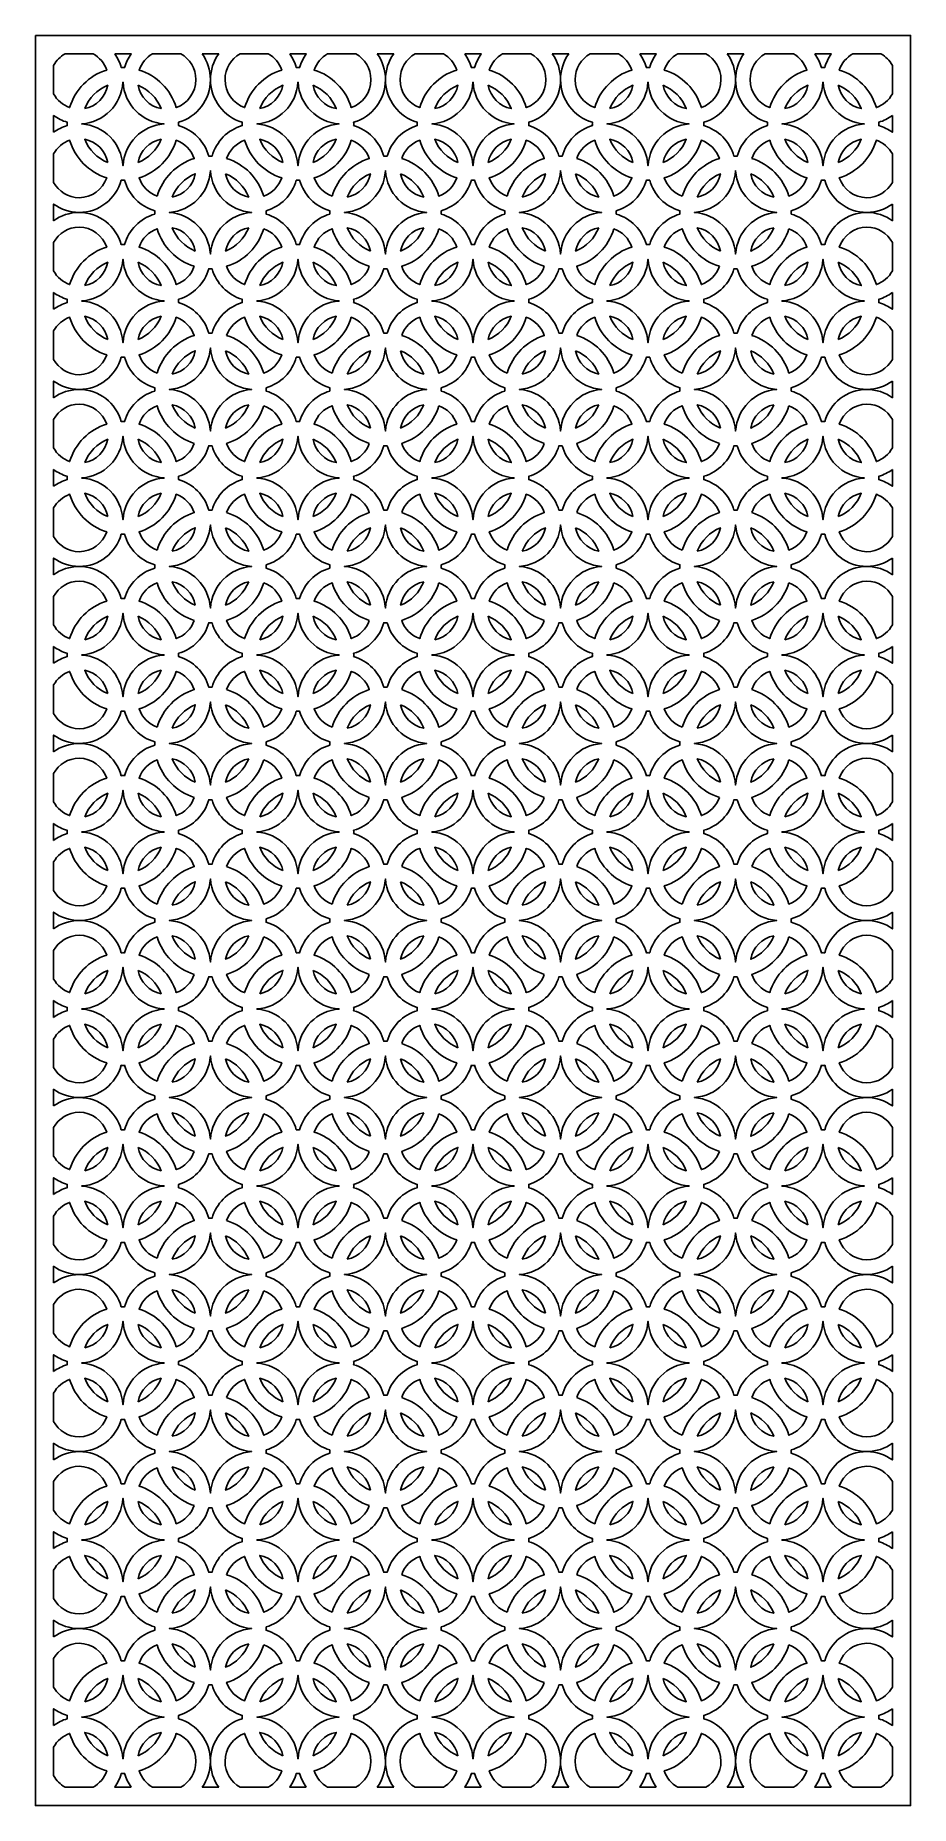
# Model space of a CAD drawing. Header units: centimetres. Extents: x -2.14 to 2.14, y -4.33 to 4.33.
import ezdxf

# ---------------------------------------------------------------- set-up
doc = ezdxf.new("R2010")
doc.units = ezdxf.units.CM
doc.header["$MEASUREMENT"] = 0
doc.layers.add('Layer 1', color=7, linetype='Continuous')

msp = doc.modelspace()

# ---------------------------------------------------------------- linework, layer by layer
at = {"layer": 'Layer 1', "color": 177}
for points, knots in [([(-2.14172, 4.33143), (-2.14172, 4.33143), (2.14172, 4.33143), (2.14172, 4.33143), (2.14172, 4.33143), (2.14172, 4.33143), (2.14172, -4.33143), (2.14172, -4.33143), (2.14172, -4.33143), (2.14172, -4.33143), (-2.14172, -4.33143), (-2.14172, -4.33143), (-2.14172, -4.33143), (-2.14172, -4.33143), (-2.14172, 4.33143), (-2.14172, 4.33143)], [0, 0, 0, 0, 0.2, 0.2, 0.2, 0.2, 0.4, 0.4, 0.4, 0.4, 0.6, 0.6, 0.6, 0.6, 1, 1, 1, 1]), ([(-1.99653, 4.24119), (-1.99653, 4.24119), (-1.85855, 4.24119), (-1.85855, 4.24119), (-1.85855, 4.24119), (-1.828, 4.22404), (-1.80426, 4.19589), (-1.79263, 4.16209), (-1.79263, 4.16209), (-1.87926, 4.13536), (-1.94781, 4.06603), (-1.97425, 3.97844), (-1.97425, 3.97844), (-2.00768, 3.9902), (-2.03552, 4.0142), (-2.05247, 4.0451), (-2.05247, 4.0451), (-2.05247, 4.0451), (-2.05247, 4.18462), (-2.05247, 4.18462), (-2.05247, 4.18462), (-2.03945, 4.20835), (-2.02, 4.22802), (-1.99653, 4.24119)], [0, 0, 0, 0, 0.1428571, 0.1428571, 0.1428571, 0.1428571, 0.2857143, 0.2857143, 0.2857143, 0.2857143, 0.4285714, 0.4285714, 0.4285714, 0.4285714, 0.5714286, 0.5714286, 0.5714286, 0.5714286, 0.7142857, 0.7142857, 0.7142857, 0.7142857, 1, 1, 1, 1]), ([(-1.75376, 4.24119), (-1.75376, 4.24119), (-1.67297, 4.24119), (-1.67297, 4.24119), (-1.67297, 4.24119), (-1.68734, 4.22105), (-1.69839, 4.19834), (-1.70526, 4.17388), (-1.70526, 4.17388), (-1.70796, 4.17396), (-1.71066, 4.17401), (-1.71337, 4.17401), (-1.71337, 4.17401), (-1.71608, 4.17401), (-1.71879, 4.17396), (-1.72148, 4.17388), (-1.72148, 4.17388), (-1.72835, 4.19834), (-1.7394, 4.22105), (-1.75376, 4.24119)], [0, 0, 0, 0, 0.1666667, 0.1666667, 0.1666667, 0.1666667, 0.3333333, 0.3333333, 0.3333333, 0.3333333, 0.5, 0.5, 0.5, 0.5, 0.6666667, 0.6666667, 0.6666667, 0.6666667, 1, 1, 1, 1]), ([(-1.56819, 4.24119), (-1.56819, 4.24119), (-1.43021, 4.24119), (-1.43021, 4.24119), (-1.43021, 4.24119), (-1.38627, 4.21653), (-1.35642, 4.16911), (-1.35642, 4.11486), (-1.35642, 4.11486), (-1.35642, 4.05186), (-1.39667, 3.99808), (-1.45249, 3.97844), (-1.45249, 3.97844), (-1.47893, 4.06604), (-1.54748, 4.13536), (-1.6341, 4.16209), (-1.6341, 4.16209), (-1.62248, 4.19589), (-1.59874, 4.22404), (-1.56819, 4.24119)], [0, 0, 0, 0, 0.1666667, 0.1666667, 0.1666667, 0.1666667, 0.3333333, 0.3333333, 0.3333333, 0.3333333, 0.5, 0.5, 0.5, 0.5, 0.6666667, 0.6666667, 0.6666667, 0.6666667, 1, 1, 1, 1]), ([(-1.32542, 4.24119), (-1.32542, 4.24119), (-1.24463, 4.24119), (-1.24463, 4.24119), (-1.24463, 4.24119), (-1.27003, 4.20559), (-1.28503, 4.16194), (-1.28503, 4.11486), (-1.28503, 4.11486), (-1.28503, 4.01602), (-1.21897, 3.93229), (-1.12922, 3.90649), (-1.12922, 3.90649), (-1.12931, 3.90376), (-1.12936, 3.90103), (-1.12936, 3.89829), (-1.12936, 3.89829), (-1.12936, 3.89555), (-1.12931, 3.89281), (-1.12922, 3.89009), (-1.12922, 3.89009), (-1.20041, 3.86962), (-1.25667, 3.81271), (-1.27691, 3.74074), (-1.27691, 3.74074), (-1.27961, 3.74082), (-1.28231, 3.74087), (-1.28503, 3.74087), (-1.28503, 3.74087), (-1.28774, 3.74087), (-1.29045, 3.74082), (-1.29314, 3.74074), (-1.29314, 3.74074), (-1.31338, 3.81271), (-1.36965, 3.86962), (-1.44083, 3.89009), (-1.44083, 3.89009), (-1.44075, 3.89281), (-1.4407, 3.89555), (-1.4407, 3.89829), (-1.4407, 3.89829), (-1.4407, 3.90103), (-1.44075, 3.90376), (-1.44083, 3.90649), (-1.44083, 3.90649), (-1.35108, 3.93229), (-1.28503, 4.01602), (-1.28503, 4.11486), (-1.28503, 4.11486), (-1.28503, 4.16194), (-1.30003, 4.20559), (-1.32542, 4.24119)], [0, 0, 0, 0, 0.0714286, 0.0714286, 0.0714286, 0.0714286, 0.1428571, 0.1428571, 0.1428571, 0.1428571, 0.2142857, 0.2142857, 0.2142857, 0.2142857, 0.2857143, 0.2857143, 0.2857143, 0.2857143, 0.3571429, 0.3571429, 0.3571429, 0.3571429, 0.4285714, 0.4285714, 0.4285714, 0.4285714, 0.5, 0.5, 0.5, 0.5, 0.5714286, 0.5714286, 0.5714286, 0.5714286, 0.6428571, 0.6428571, 0.6428571, 0.6428571, 0.7142857, 0.7142857, 0.7142857, 0.7142857, 0.7857143, 0.7857143, 0.7857143, 0.7857143, 0.8571429, 0.8571429, 0.8571429, 0.8571429, 1, 1, 1, 1]), ([(-1.13985, 4.24119), (-1.13985, 4.24119), (-1.00187, 4.24119), (-1.00187, 4.24119), (-1.00187, 4.24119), (-0.97132, 4.22404), (-0.94758, 4.19589), (-0.93595, 4.16209), (-0.93595, 4.16209), (-1.02258, 4.13536), (-1.09113, 4.06603), (-1.11756, 3.97844), (-1.11756, 3.97844), (-1.17338, 3.99808), (-1.21364, 4.05186), (-1.21364, 4.11486), (-1.21364, 4.11486), (-1.21364, 4.16911), (-1.18379, 4.21653), (-1.13985, 4.24119)], [0, 0, 0, 0, 0.1666667, 0.1666667, 0.1666667, 0.1666667, 0.3333333, 0.3333333, 0.3333333, 0.3333333, 0.5, 0.5, 0.5, 0.5, 0.6666667, 0.6666667, 0.6666667, 0.6666667, 1, 1, 1, 1]), ([(-0.89708, 4.24119), (-0.89708, 4.24119), (-0.81629, 4.24119), (-0.81629, 4.24119), (-0.81629, 4.24119), (-0.83066, 4.22105), (-0.8417, 4.19834), (-0.84858, 4.17388), (-0.84858, 4.17388), (-0.85127, 4.17396), (-0.85397, 4.17401), (-0.85668, 4.17401), (-0.85668, 4.17401), (-0.8594, 4.17401), (-0.8621, 4.17396), (-0.86479, 4.17388), (-0.86479, 4.17388), (-0.87166, 4.19834), (-0.88271, 4.22105), (-0.89708, 4.24119)], [0, 0, 0, 0, 0.1666667, 0.1666667, 0.1666667, 0.1666667, 0.3333333, 0.3333333, 0.3333333, 0.3333333, 0.5, 0.5, 0.5, 0.5, 0.6666667, 0.6666667, 0.6666667, 0.6666667, 1, 1, 1, 1]), ([(-0.7115, 4.24119), (-0.7115, 4.24119), (-0.57352, 4.24119), (-0.57352, 4.24119), (-0.57352, 4.24119), (-0.52959, 4.21653), (-0.49973, 4.16911), (-0.49973, 4.11486), (-0.49973, 4.11486), (-0.49973, 4.05186), (-0.53999, 3.99808), (-0.59581, 3.97844), (-0.59581, 3.97844), (-0.62224, 4.06604), (-0.69079, 4.13536), (-0.77742, 4.16209), (-0.77742, 4.16209), (-0.76579, 4.19589), (-0.74206, 4.22404), (-0.7115, 4.24119)], [0, 0, 0, 0, 0.1666667, 0.1666667, 0.1666667, 0.1666667, 0.3333333, 0.3333333, 0.3333333, 0.3333333, 0.5, 0.5, 0.5, 0.5, 0.6666667, 0.6666667, 0.6666667, 0.6666667, 1, 1, 1, 1]), ([(-0.46874, 4.24119), (-0.46874, 4.24119), (-0.38794, 4.24119), (-0.38794, 4.24119), (-0.38794, 4.24119), (-0.41334, 4.20559), (-0.42834, 4.16194), (-0.42834, 4.11486), (-0.42834, 4.11486), (-0.42834, 4.01602), (-0.36229, 3.93229), (-0.27254, 3.90649), (-0.27254, 3.90649), (-0.27262, 3.90376), (-0.27267, 3.90103), (-0.27267, 3.89829), (-0.27267, 3.89829), (-0.27267, 3.89555), (-0.27262, 3.89281), (-0.27254, 3.89009), (-0.27254, 3.89009), (-0.34372, 3.86962), (-0.39998, 3.81271), (-0.42022, 3.74074), (-0.42022, 3.74074), (-0.42292, 3.74082), (-0.42563, 3.74087), (-0.42834, 3.74087), (-0.42834, 3.74087), (-0.43105, 3.74087), (-0.43376, 3.74082), (-0.43645, 3.74074), (-0.43645, 3.74074), (-0.45669, 3.81271), (-0.51296, 3.86962), (-0.58414, 3.89009), (-0.58414, 3.89009), (-0.58406, 3.89281), (-0.58401, 3.89555), (-0.58401, 3.89829), (-0.58401, 3.89829), (-0.58401, 3.90103), (-0.58406, 3.90376), (-0.58414, 3.90649), (-0.58414, 3.90649), (-0.49439, 3.93229), (-0.42834, 4.01602), (-0.42834, 4.11486), (-0.42834, 4.11486), (-0.42834, 4.16194), (-0.44334, 4.20559), (-0.46874, 4.24119)], [0, 0, 0, 0, 0.0714286, 0.0714286, 0.0714286, 0.0714286, 0.1428571, 0.1428571, 0.1428571, 0.1428571, 0.2142857, 0.2142857, 0.2142857, 0.2142857, 0.2857143, 0.2857143, 0.2857143, 0.2857143, 0.3571429, 0.3571429, 0.3571429, 0.3571429, 0.4285714, 0.4285714, 0.4285714, 0.4285714, 0.5, 0.5, 0.5, 0.5, 0.5714286, 0.5714286, 0.5714286, 0.5714286, 0.6428571, 0.6428571, 0.6428571, 0.6428571, 0.7142857, 0.7142857, 0.7142857, 0.7142857, 0.7857143, 0.7857143, 0.7857143, 0.7857143, 0.8571429, 0.8571429, 0.8571429, 0.8571429, 1, 1, 1, 1]), ([(-0.28316, 4.24119), (-0.28316, 4.24119), (-0.14518, 4.24119), (-0.14518, 4.24119), (-0.14518, 4.24119), (-0.11462, 4.22404), (-0.09089, 4.19589), (-0.07926, 4.16209), (-0.07926, 4.16209), (-0.16589, 4.13536), (-0.23444, 4.06603), (-0.26087, 3.97844), (-0.26087, 3.97844), (-0.31669, 3.99808), (-0.35695, 4.05186), (-0.35695, 4.11486), (-0.35695, 4.11486), (-0.35695, 4.16911), (-0.32709, 4.21653), (-0.28316, 4.24119)], [0, 0, 0, 0, 0.1666667, 0.1666667, 0.1666667, 0.1666667, 0.3333333, 0.3333333, 0.3333333, 0.3333333, 0.5, 0.5, 0.5, 0.5, 0.6666667, 0.6666667, 0.6666667, 0.6666667, 1, 1, 1, 1]), ([(-0.04039, 4.24119), (-0.04039, 4.24119), (0.0404, 4.24119), (0.0404, 4.24119), (0.0404, 4.24119), (0.02603, 4.22105), (0.01499, 4.19834), (0.00811, 4.17388), (0.00811, 4.17388), (0.00542, 4.17396), (0.00272, 4.17401), (0, 4.17401), (0, 4.17401), (-0.00271, 4.17401), (-0.00541, 4.17396), (-0.0081, 4.17388), (-0.0081, 4.17388), (-0.01498, 4.19834), (-0.02602, 4.22105), (-0.04039, 4.24119)], [0, 0, 0, 0, 0.1666667, 0.1666667, 0.1666667, 0.1666667, 0.3333333, 0.3333333, 0.3333333, 0.3333333, 0.5, 0.5, 0.5, 0.5, 0.6666667, 0.6666667, 0.6666667, 0.6666667, 1, 1, 1, 1]), ([(0.14519, 4.24119), (0.14519, 4.24119), (0.28317, 4.24119), (0.28317, 4.24119), (0.28317, 4.24119), (0.32711, 4.21653), (0.35696, 4.16911), (0.35696, 4.11486), (0.35696, 4.11486), (0.35696, 4.05186), (0.3167, 3.99808), (0.26088, 3.97844), (0.26088, 3.97844), (0.23445, 4.06604), (0.16589, 4.13536), (0.07927, 4.16209), (0.07927, 4.16209), (0.0909, 4.19589), (0.11464, 4.22404), (0.14519, 4.24119)], [0, 0, 0, 0, 0.1666667, 0.1666667, 0.1666667, 0.1666667, 0.3333333, 0.3333333, 0.3333333, 0.3333333, 0.5, 0.5, 0.5, 0.5, 0.6666667, 0.6666667, 0.6666667, 0.6666667, 1, 1, 1, 1]), ([(0.38795, 4.24119), (0.38795, 4.24119), (0.46874, 4.24119), (0.46874, 4.24119), (0.46874, 4.24119), (0.44335, 4.20559), (0.42834, 4.16194), (0.42834, 4.11486), (0.42834, 4.11486), (0.42834, 4.01602), (0.4944, 3.93229), (0.58415, 3.90649), (0.58415, 3.90649), (0.58407, 3.90376), (0.58402, 3.90103), (0.58402, 3.89829), (0.58402, 3.89829), (0.58402, 3.89555), (0.58407, 3.89281), (0.58415, 3.89009), (0.58415, 3.89009), (0.51297, 3.86962), (0.4567, 3.81271), (0.43647, 3.74074), (0.43647, 3.74074), (0.43377, 3.74082), (0.43106, 3.74087), (0.42834, 3.74087), (0.42834, 3.74087), (0.42563, 3.74087), (0.42293, 3.74082), (0.42023, 3.74074), (0.42023, 3.74074), (0.4, 3.81271), (0.34373, 3.86962), (0.27254, 3.89009), (0.27254, 3.89009), (0.27263, 3.89281), (0.27268, 3.89555), (0.27268, 3.89829), (0.27268, 3.89829), (0.27268, 3.90103), (0.27263, 3.90376), (0.27254, 3.90649), (0.27254, 3.90649), (0.36229, 3.93229), (0.42834, 4.01602), (0.42834, 4.11486), (0.42834, 4.11486), (0.42834, 4.16194), (0.41335, 4.20559), (0.38795, 4.24119)], [0, 0, 0, 0, 0.0714286, 0.0714286, 0.0714286, 0.0714286, 0.1428571, 0.1428571, 0.1428571, 0.1428571, 0.2142857, 0.2142857, 0.2142857, 0.2142857, 0.2857143, 0.2857143, 0.2857143, 0.2857143, 0.3571429, 0.3571429, 0.3571429, 0.3571429, 0.4285714, 0.4285714, 0.4285714, 0.4285714, 0.5, 0.5, 0.5, 0.5, 0.5714286, 0.5714286, 0.5714286, 0.5714286, 0.6428571, 0.6428571, 0.6428571, 0.6428571, 0.7142857, 0.7142857, 0.7142857, 0.7142857, 0.7857143, 0.7857143, 0.7857143, 0.7857143, 0.8571429, 0.8571429, 0.8571429, 0.8571429, 1, 1, 1, 1]), ([(0.57353, 4.24119), (0.57353, 4.24119), (0.71151, 4.24119), (0.71151, 4.24119), (0.71151, 4.24119), (0.74206, 4.22404), (0.7658, 4.19589), (0.77743, 4.16209), (0.77743, 4.16209), (0.6908, 4.13536), (0.62225, 4.06603), (0.59582, 3.97844), (0.59582, 3.97844), (0.53999, 3.99808), (0.49974, 4.05186), (0.49974, 4.11486), (0.49974, 4.11486), (0.49974, 4.16911), (0.52959, 4.21653), (0.57353, 4.24119)], [0, 0, 0, 0, 0.1666667, 0.1666667, 0.1666667, 0.1666667, 0.3333333, 0.3333333, 0.3333333, 0.3333333, 0.5, 0.5, 0.5, 0.5, 0.6666667, 0.6666667, 0.6666667, 0.6666667, 1, 1, 1, 1]), ([(0.8163, 4.24119), (0.8163, 4.24119), (0.89709, 4.24119), (0.89709, 4.24119), (0.89709, 4.24119), (0.88272, 4.22105), (0.87167, 4.19834), (0.8648, 4.17388), (0.8648, 4.17388), (0.8621, 4.17396), (0.85941, 4.17401), (0.85669, 4.17401), (0.85669, 4.17401), (0.85398, 4.17401), (0.85128, 4.17396), (0.84859, 4.17388), (0.84859, 4.17388), (0.84171, 4.19834), (0.83067, 4.22105), (0.8163, 4.24119)], [0, 0, 0, 0, 0.1666667, 0.1666667, 0.1666667, 0.1666667, 0.3333333, 0.3333333, 0.3333333, 0.3333333, 0.5, 0.5, 0.5, 0.5, 0.6666667, 0.6666667, 0.6666667, 0.6666667, 1, 1, 1, 1]), ([(1.00187, 4.24119), (1.00187, 4.24119), (1.13985, 4.24119), (1.13985, 4.24119), (1.13985, 4.24119), (1.18379, 4.21653), (1.21364, 4.16911), (1.21364, 4.11486), (1.21364, 4.11486), (1.21364, 4.05186), (1.17339, 3.99808), (1.11757, 3.97844), (1.11757, 3.97844), (1.09113, 4.06604), (1.02258, 4.13536), (0.93596, 4.16209), (0.93596, 4.16209), (0.94759, 4.19589), (0.97132, 4.22404), (1.00187, 4.24119)], [0, 0, 0, 0, 0.1666667, 0.1666667, 0.1666667, 0.1666667, 0.3333333, 0.3333333, 0.3333333, 0.3333333, 0.5, 0.5, 0.5, 0.5, 0.6666667, 0.6666667, 0.6666667, 0.6666667, 1, 1, 1, 1]), ([(1.24464, 4.24119), (1.24464, 4.24119), (1.32543, 4.24119), (1.32543, 4.24119), (1.32543, 4.24119), (1.30003, 4.20559), (1.28503, 4.16194), (1.28503, 4.11486), (1.28503, 4.11486), (1.28503, 4.01602), (1.35109, 3.93229), (1.44084, 3.90649), (1.44084, 3.90649), (1.44076, 3.90376), (1.44071, 3.90103), (1.44071, 3.89829), (1.44071, 3.89829), (1.44071, 3.89555), (1.44076, 3.89281), (1.44084, 3.89009), (1.44084, 3.89009), (1.36966, 3.86962), (1.31339, 3.81271), (1.29315, 3.74074), (1.29315, 3.74074), (1.29046, 3.74082), (1.28775, 3.74087), (1.28503, 3.74087), (1.28503, 3.74087), (1.28232, 3.74087), (1.27962, 3.74082), (1.27692, 3.74074), (1.27692, 3.74074), (1.25668, 3.81271), (1.20041, 3.86962), (1.12923, 3.89009), (1.12923, 3.89009), (1.12931, 3.89281), (1.12937, 3.89555), (1.12937, 3.89829), (1.12937, 3.89829), (1.12937, 3.90103), (1.12931, 3.90376), (1.12923, 3.90649), (1.12923, 3.90649), (1.21898, 3.93229), (1.28503, 4.01602), (1.28503, 4.11486), (1.28503, 4.11486), (1.28503, 4.16194), (1.27004, 4.20559), (1.24464, 4.24119)], [0, 0, 0, 0, 0.0714286, 0.0714286, 0.0714286, 0.0714286, 0.1428571, 0.1428571, 0.1428571, 0.1428571, 0.2142857, 0.2142857, 0.2142857, 0.2142857, 0.2857143, 0.2857143, 0.2857143, 0.2857143, 0.3571429, 0.3571429, 0.3571429, 0.3571429, 0.4285714, 0.4285714, 0.4285714, 0.4285714, 0.5, 0.5, 0.5, 0.5, 0.5714286, 0.5714286, 0.5714286, 0.5714286, 0.6428571, 0.6428571, 0.6428571, 0.6428571, 0.7142857, 0.7142857, 0.7142857, 0.7142857, 0.7857143, 0.7857143, 0.7857143, 0.7857143, 0.8571429, 0.8571429, 0.8571429, 0.8571429, 1, 1, 1, 1]), ([(1.43022, 4.24119), (1.43022, 4.24119), (1.5682, 4.24119), (1.5682, 4.24119), (1.5682, 4.24119), (1.59875, 4.22404), (1.62248, 4.19589), (1.63411, 4.16209), (1.63411, 4.16209), (1.54749, 4.13536), (1.47894, 4.06603), (1.4525, 3.97844), (1.4525, 3.97844), (1.39668, 3.99808), (1.35643, 4.05186), (1.35643, 4.11486), (1.35643, 4.11486), (1.35643, 4.16911), (1.38628, 4.21653), (1.43022, 4.24119)], [0, 0, 0, 0, 0.1666667, 0.1666667, 0.1666667, 0.1666667, 0.3333333, 0.3333333, 0.3333333, 0.3333333, 0.5, 0.5, 0.5, 0.5, 0.6666667, 0.6666667, 0.6666667, 0.6666667, 1, 1, 1, 1]), ([(1.67299, 4.24119), (1.67299, 4.24119), (1.75377, 4.24119), (1.75377, 4.24119), (1.75377, 4.24119), (1.73941, 4.22105), (1.72836, 4.19834), (1.72149, 4.17388), (1.72149, 4.17388), (1.71879, 4.17396), (1.71609, 4.17401), (1.71338, 4.17401), (1.71338, 4.17401), (1.71067, 4.17401), (1.70796, 4.17396), (1.70527, 4.17388), (1.70527, 4.17388), (1.6984, 4.19834), (1.68736, 4.22105), (1.67299, 4.24119)], [0, 0, 0, 0, 0.1666667, 0.1666667, 0.1666667, 0.1666667, 0.3333333, 0.3333333, 0.3333333, 0.3333333, 0.5, 0.5, 0.5, 0.5, 0.6666667, 0.6666667, 0.6666667, 0.6666667, 1, 1, 1, 1]), ([(1.85856, 4.24119), (1.85856, 4.24119), (1.99654, 4.24119), (1.99654, 4.24119), (1.99654, 4.24119), (2.02001, 4.22802), (2.03945, 4.20835), (2.05248, 4.18462), (2.05248, 4.18462), (2.05248, 4.18462), (2.05248, 4.0451), (2.05248, 4.0451), (2.05248, 4.0451), (2.03552, 4.0142), (2.00768, 3.9902), (1.97426, 3.97844), (1.97426, 3.97844), (1.94782, 4.06604), (1.87927, 4.13536), (1.79264, 4.16209), (1.79264, 4.16209), (1.80427, 4.19589), (1.82801, 4.22404), (1.85856, 4.24119)], [0, 0, 0, 0, 0.1428571, 0.1428571, 0.1428571, 0.1428571, 0.2857143, 0.2857143, 0.2857143, 0.2857143, 0.4285714, 0.4285714, 0.4285714, 0.4285714, 0.5714286, 0.5714286, 0.5714286, 0.5714286, 0.7142857, 0.7142857, 0.7142857, 0.7142857, 1, 1, 1, 1]), ([(-1.71337, 4.10183), (-1.71323, 4.10183), (-1.71311, 4.10182), (-1.71297, 4.10182), (-1.71297, 4.10182), (-1.70652, 3.99288), (-1.61982, 3.90522), (-1.51209, 3.89869), (-1.51209, 3.89869), (-1.51209, 3.89856), (-1.51209, 3.89842), (-1.51209, 3.89829), (-1.51209, 3.89829), (-1.51209, 3.89815), (-1.51209, 3.89802), (-1.51209, 3.89788), (-1.51209, 3.89788), (-1.61982, 3.89136), (-1.70652, 3.80369), (-1.71297, 3.69476), (-1.71297, 3.69476), (-1.71311, 3.69476), (-1.71323, 3.69475), (-1.71337, 3.69475), (-1.71337, 3.69475), (-1.71351, 3.69475), (-1.71364, 3.69476), (-1.71377, 3.69476), (-1.71377, 3.69476), (-1.72022, 3.80369), (-1.80692, 3.89136), (-1.91465, 3.89788), (-1.91465, 3.89788), (-1.91465, 3.89802), (-1.91465, 3.89815), (-1.91465, 3.89829), (-1.91465, 3.89829), (-1.91465, 3.89842), (-1.91465, 3.89856), (-1.91465, 3.89869), (-1.91465, 3.89869), (-1.80692, 3.90522), (-1.72022, 3.99289), (-1.71377, 4.10182), (-1.71377, 4.10182), (-1.71364, 4.10182), (-1.71351, 4.10183), (-1.71337, 4.10183)], [0, 0, 0, 0, 0.0769231, 0.0769231, 0.0769231, 0.0769231, 0.1538462, 0.1538462, 0.1538462, 0.1538462, 0.2307692, 0.2307692, 0.2307692, 0.2307692, 0.3076923, 0.3076923, 0.3076923, 0.3076923, 0.3846154, 0.3846154, 0.3846154, 0.3846154, 0.4615385, 0.4615385, 0.4615385, 0.4615385, 0.5384615, 0.5384615, 0.5384615, 0.5384615, 0.6153846, 0.6153846, 0.6153846, 0.6153846, 0.6923077, 0.6923077, 0.6923077, 0.6923077, 0.7692308, 0.7692308, 0.7692308, 0.7692308, 0.8461538, 0.8461538, 0.8461538, 0.8461538, 1, 1, 1, 1]), ([(-1.90053, 3.97309), (-1.88006, 4.02519), (-1.83887, 4.06684), (-1.78734, 4.08755), (-1.78734, 4.08755), (-1.79834, 4.02986), (-1.84348, 3.98421), (-1.90053, 3.97309)], [0, 0, 0, 0, 0.3333333, 0.3333333, 0.3333333, 0.3333333, 1, 1, 1, 1]), ([(-1.6394, 4.08755), (-1.58787, 4.06684), (-1.54669, 4.02519), (-1.52621, 3.97309), (-1.52621, 3.97309), (-1.58326, 3.98421), (-1.6284, 4.02986), (-1.6394, 4.08755)], [0, 0, 0, 0, 0.3333333, 0.3333333, 0.3333333, 0.3333333, 1, 1, 1, 1]), ([(-0.85668, 4.10183), (-0.85655, 4.10183), (-0.85642, 4.10182), (-0.85628, 4.10182), (-0.85628, 4.10182), (-0.84983, 3.99288), (-0.76314, 3.90522), (-0.65541, 3.89869), (-0.65541, 3.89869), (-0.65541, 3.89856), (-0.6554, 3.89842), (-0.6554, 3.89829), (-0.6554, 3.89829), (-0.6554, 3.89815), (-0.65541, 3.89802), (-0.65541, 3.89788), (-0.65541, 3.89788), (-0.76314, 3.89136), (-0.84983, 3.80369), (-0.85628, 3.69476), (-0.85628, 3.69476), (-0.85642, 3.69476), (-0.85655, 3.69475), (-0.85668, 3.69475), (-0.85668, 3.69475), (-0.85682, 3.69475), (-0.85695, 3.69476), (-0.85708, 3.69476), (-0.85708, 3.69476), (-0.86353, 3.80369), (-0.95023, 3.89136), (-1.05796, 3.89788), (-1.05796, 3.89788), (-1.05796, 3.89802), (-1.05797, 3.89815), (-1.05797, 3.89829), (-1.05797, 3.89829), (-1.05797, 3.89842), (-1.05796, 3.89856), (-1.05796, 3.89869), (-1.05796, 3.89869), (-0.95023, 3.90522), (-0.86353, 3.99289), (-0.85708, 4.10182), (-0.85708, 4.10182), (-0.85695, 4.10182), (-0.85682, 4.10183), (-0.85668, 4.10183)], [0, 0, 0, 0, 0.0769231, 0.0769231, 0.0769231, 0.0769231, 0.1538462, 0.1538462, 0.1538462, 0.1538462, 0.2307692, 0.2307692, 0.2307692, 0.2307692, 0.3076923, 0.3076923, 0.3076923, 0.3076923, 0.3846154, 0.3846154, 0.3846154, 0.3846154, 0.4615385, 0.4615385, 0.4615385, 0.4615385, 0.5384615, 0.5384615, 0.5384615, 0.5384615, 0.6153846, 0.6153846, 0.6153846, 0.6153846, 0.6923077, 0.6923077, 0.6923077, 0.6923077, 0.7692308, 0.7692308, 0.7692308, 0.7692308, 0.8461538, 0.8461538, 0.8461538, 0.8461538, 1, 1, 1, 1]), ([(-1.04385, 3.97309), (-1.02337, 4.02519), (-0.98218, 4.06684), (-0.93065, 4.08755), (-0.93065, 4.08755), (-0.94166, 4.02986), (-0.9868, 3.98421), (-1.04385, 3.97309)], [0, 0, 0, 0, 0.3333333, 0.3333333, 0.3333333, 0.3333333, 1, 1, 1, 1]), ([(-0.78271, 4.08755), (-0.73118, 4.06684), (-0.69, 4.02519), (-0.66952, 3.97309), (-0.66952, 3.97309), (-0.72657, 3.98421), (-0.77171, 4.02986), (-0.78271, 4.08755)], [0, 0, 0, 0, 0.3333333, 0.3333333, 0.3333333, 0.3333333, 1, 1, 1, 1]), ([(0, 4.10183), (0.00014, 4.10183), (0.00027, 4.10182), (0.0004, 4.10182), (0.0004, 4.10182), (0.00686, 3.99288), (0.09355, 3.90522), (0.20128, 3.89869), (0.20128, 3.89869), (0.20128, 3.89856), (0.20128, 3.89842), (0.20128, 3.89829), (0.20128, 3.89829), (0.20128, 3.89815), (0.20128, 3.89802), (0.20128, 3.89788), (0.20128, 3.89788), (0.09355, 3.89136), (0.00686, 3.80369), (0.0004, 3.69476), (0.0004, 3.69476), (0.00027, 3.69476), (0.00014, 3.69475), (0, 3.69475), (0, 3.69475), (-0.00013, 3.69475), (-0.00026, 3.69476), (-0.0004, 3.69476), (-0.0004, 3.69476), (-0.00685, 3.80369), (-0.09354, 3.89136), (-0.20127, 3.89788), (-0.20127, 3.89788), (-0.20128, 3.89802), (-0.20128, 3.89815), (-0.20128, 3.89829), (-0.20128, 3.89829), (-0.20128, 3.89842), (-0.20128, 3.89856), (-0.20127, 3.89869), (-0.20127, 3.89869), (-0.09354, 3.90522), (-0.00685, 3.99289), (-0.0004, 4.10182), (-0.0004, 4.10182), (-0.00026, 4.10182), (-0.00013, 4.10183), (0, 4.10183)], [0, 0, 0, 0, 0.0769231, 0.0769231, 0.0769231, 0.0769231, 0.1538462, 0.1538462, 0.1538462, 0.1538462, 0.2307692, 0.2307692, 0.2307692, 0.2307692, 0.3076923, 0.3076923, 0.3076923, 0.3076923, 0.3846154, 0.3846154, 0.3846154, 0.3846154, 0.4615385, 0.4615385, 0.4615385, 0.4615385, 0.5384615, 0.5384615, 0.5384615, 0.5384615, 0.6153846, 0.6153846, 0.6153846, 0.6153846, 0.6923077, 0.6923077, 0.6923077, 0.6923077, 0.7692308, 0.7692308, 0.7692308, 0.7692308, 0.8461538, 0.8461538, 0.8461538, 0.8461538, 1, 1, 1, 1]), ([(-0.18716, 3.97309), (-0.16668, 4.02519), (-0.12549, 4.06684), (-0.07397, 4.08755), (-0.07397, 4.08755), (-0.08497, 4.02986), (-0.13011, 3.98421), (-0.18716, 3.97309)], [0, 0, 0, 0, 0.3333333, 0.3333333, 0.3333333, 0.3333333, 1, 1, 1, 1]), ([(0.07397, 4.08755), (0.1255, 4.06684), (0.16669, 4.02519), (0.18717, 3.97309), (0.18717, 3.97309), (0.13012, 3.98421), (0.08498, 4.02986), (0.07397, 4.08755)], [0, 0, 0, 0, 0.3333333, 0.3333333, 0.3333333, 0.3333333, 1, 1, 1, 1]), ([(0.85669, 4.10183), (0.85683, 4.10183), (0.85696, 4.10182), (0.85709, 4.10182), (0.85709, 4.10182), (0.86354, 3.99288), (0.95024, 3.90522), (1.05797, 3.89869), (1.05797, 3.89869), (1.05797, 3.89856), (1.05797, 3.89842), (1.05797, 3.89829), (1.05797, 3.89829), (1.05797, 3.89815), (1.05797, 3.89802), (1.05797, 3.89788), (1.05797, 3.89788), (0.95024, 3.89136), (0.86354, 3.80369), (0.85709, 3.69476), (0.85709, 3.69476), (0.85696, 3.69476), (0.85683, 3.69475), (0.85669, 3.69475), (0.85669, 3.69475), (0.85655, 3.69475), (0.85643, 3.69476), (0.85629, 3.69476), (0.85629, 3.69476), (0.84984, 3.80369), (0.76314, 3.89136), (0.65541, 3.89788), (0.65541, 3.89788), (0.65541, 3.89802), (0.65541, 3.89815), (0.65541, 3.89829), (0.65541, 3.89829), (0.65541, 3.89842), (0.65541, 3.89856), (0.65541, 3.89869), (0.65541, 3.89869), (0.76314, 3.90522), (0.84984, 3.99289), (0.85629, 4.10182), (0.85629, 4.10182), (0.85643, 4.10182), (0.85655, 4.10183), (0.85669, 4.10183)], [0, 0, 0, 0, 0.0769231, 0.0769231, 0.0769231, 0.0769231, 0.1538462, 0.1538462, 0.1538462, 0.1538462, 0.2307692, 0.2307692, 0.2307692, 0.2307692, 0.3076923, 0.3076923, 0.3076923, 0.3076923, 0.3846154, 0.3846154, 0.3846154, 0.3846154, 0.4615385, 0.4615385, 0.4615385, 0.4615385, 0.5384615, 0.5384615, 0.5384615, 0.5384615, 0.6153846, 0.6153846, 0.6153846, 0.6153846, 0.6923077, 0.6923077, 0.6923077, 0.6923077, 0.7692308, 0.7692308, 0.7692308, 0.7692308, 0.8461538, 0.8461538, 0.8461538, 0.8461538, 1, 1, 1, 1]), ([(0.66953, 3.97309), (0.69001, 4.02519), (0.7312, 4.06684), (0.78272, 4.08755), (0.78272, 4.08755), (0.77172, 4.02986), (0.72658, 3.98421), (0.66953, 3.97309)], [0, 0, 0, 0, 0.3333333, 0.3333333, 0.3333333, 0.3333333, 1, 1, 1, 1]), ([(0.93066, 4.08755), (0.98219, 4.06684), (1.02338, 4.02519), (1.04385, 3.97309), (1.04385, 3.97309), (0.98681, 3.98421), (0.94166, 4.02986), (0.93066, 4.08755)], [0, 0, 0, 0, 0.3333333, 0.3333333, 0.3333333, 0.3333333, 1, 1, 1, 1]), ([(1.71338, 4.10183), (1.71351, 4.10183), (1.71364, 4.10182), (1.71378, 4.10182), (1.71378, 4.10182), (1.72023, 3.99288), (1.80693, 3.90522), (1.91465, 3.89869), (1.91465, 3.89869), (1.91465, 3.89856), (1.91466, 3.89842), (1.91466, 3.89829), (1.91466, 3.89829), (1.91466, 3.89815), (1.91465, 3.89802), (1.91465, 3.89788), (1.91465, 3.89788), (1.80693, 3.89136), (1.72023, 3.80369), (1.71378, 3.69476), (1.71378, 3.69476), (1.71364, 3.69476), (1.71351, 3.69475), (1.71338, 3.69475), (1.71338, 3.69475), (1.71324, 3.69475), (1.71311, 3.69476), (1.71298, 3.69476), (1.71298, 3.69476), (1.70653, 3.80369), (1.61983, 3.89136), (1.5121, 3.89788), (1.5121, 3.89788), (1.5121, 3.89802), (1.51209, 3.89815), (1.51209, 3.89829), (1.51209, 3.89829), (1.51209, 3.89842), (1.5121, 3.89856), (1.5121, 3.89869), (1.5121, 3.89869), (1.61983, 3.90522), (1.70653, 3.99289), (1.71298, 4.10182), (1.71298, 4.10182), (1.71311, 4.10182), (1.71324, 4.10183), (1.71338, 4.10183)], [0, 0, 0, 0, 0.0769231, 0.0769231, 0.0769231, 0.0769231, 0.1538462, 0.1538462, 0.1538462, 0.1538462, 0.2307692, 0.2307692, 0.2307692, 0.2307692, 0.3076923, 0.3076923, 0.3076923, 0.3076923, 0.3846154, 0.3846154, 0.3846154, 0.3846154, 0.4615385, 0.4615385, 0.4615385, 0.4615385, 0.5384615, 0.5384615, 0.5384615, 0.5384615, 0.6153846, 0.6153846, 0.6153846, 0.6153846, 0.6923077, 0.6923077, 0.6923077, 0.6923077, 0.7692308, 0.7692308, 0.7692308, 0.7692308, 0.8461538, 0.8461538, 0.8461538, 0.8461538, 1, 1, 1, 1]), ([(1.52622, 3.97309), (1.5467, 4.02519), (1.58788, 4.06684), (1.63941, 4.08755), (1.63941, 4.08755), (1.62841, 4.02986), (1.58327, 3.98421), (1.52622, 3.97309)], [0, 0, 0, 0, 0.3333333, 0.3333333, 0.3333333, 0.3333333, 1, 1, 1, 1]), ([(1.78735, 4.08755), (1.83888, 4.06684), (1.88006, 4.02519), (1.90054, 3.97309), (1.90054, 3.97309), (1.8435, 3.98421), (1.79835, 4.02986), (1.78735, 4.08755)], [0, 0, 0, 0, 0.3333333, 0.3333333, 0.3333333, 0.3333333, 1, 1, 1, 1]), ([(-2.05247, 3.85744), (-2.05247, 3.85744), (-2.05247, 3.93913), (-2.05247, 3.93913), (-2.05247, 3.93913), (-2.03256, 3.92461), (-2.0101, 3.91344), (-1.98591, 3.90649), (-1.98591, 3.90649), (-1.98599, 3.90376), (-1.98605, 3.90103), (-1.98605, 3.89829), (-1.98605, 3.89829), (-1.98605, 3.89555), (-1.98599, 3.89281), (-1.98591, 3.89009), (-1.98591, 3.89009), (-2.0101, 3.88313), (-2.03256, 3.87197), (-2.05247, 3.85744)], [0, 0, 0, 0, 0.1666667, 0.1666667, 0.1666667, 0.1666667, 0.3333333, 0.3333333, 0.3333333, 0.3333333, 0.5, 0.5, 0.5, 0.5, 0.6666667, 0.6666667, 0.6666667, 0.6666667, 1, 1, 1, 1]), ([(2.05248, 3.93914), (2.05248, 3.93914), (2.05248, 3.85743), (2.05248, 3.85743), (2.05248, 3.85743), (2.03257, 3.87196), (2.01011, 3.88313), (1.98592, 3.89009), (1.98592, 3.89009), (1.986, 3.89281), (1.98605, 3.89555), (1.98605, 3.89829), (1.98605, 3.89829), (1.98605, 3.90103), (1.986, 3.90376), (1.98592, 3.90649), (1.98592, 3.90649), (2.01011, 3.91344), (2.03257, 3.92461), (2.05248, 3.93914)], [0, 0, 0, 0, 0.1666667, 0.1666667, 0.1666667, 0.1666667, 0.3333333, 0.3333333, 0.3333333, 0.3333333, 0.5, 0.5, 0.5, 0.5, 0.6666667, 0.6666667, 0.6666667, 0.6666667, 1, 1, 1, 1]), ([(-2.05247, 3.61195), (-2.05247, 3.61195), (-2.05247, 3.75148), (-2.05247, 3.75148), (-2.05247, 3.75148), (-2.03552, 3.78237), (-2.00768, 3.80637), (-1.97425, 3.81814), (-1.97425, 3.81814), (-1.94781, 3.73054), (-1.87926, 3.66122), (-1.79263, 3.63449), (-1.79263, 3.63449), (-1.81206, 3.57804), (-1.86525, 3.53733), (-1.92755, 3.53733), (-1.92755, 3.53733), (-1.98119, 3.53733), (-2.02809, 3.56752), (-2.05247, 3.61195)], [0, 0, 0, 0, 0.1666667, 0.1666667, 0.1666667, 0.1666667, 0.3333333, 0.3333333, 0.3333333, 0.3333333, 0.5, 0.5, 0.5, 0.5, 0.6666667, 0.6666667, 0.6666667, 0.6666667, 1, 1, 1, 1]), ([(-1.78734, 3.70903), (-1.83887, 3.72974), (-1.88006, 3.77139), (-1.90053, 3.82349), (-1.90053, 3.82349), (-1.84349, 3.81236), (-1.79834, 3.76672), (-1.78734, 3.70903)], [0, 0, 0, 0, 0.3333333, 0.3333333, 0.3333333, 0.3333333, 1, 1, 1, 1]), ([(-1.6394, 3.70903), (-1.6284, 3.76671), (-1.58326, 3.81236), (-1.52621, 3.82349), (-1.52621, 3.82349), (-1.54668, 3.77138), (-1.58787, 3.72974), (-1.6394, 3.70903)], [0, 0, 0, 0, 0.3333333, 0.3333333, 0.3333333, 0.3333333, 1, 1, 1, 1]), ([(-1.5459, 3.54529), (-1.51947, 3.63289), (-1.45092, 3.70221), (-1.36429, 3.72895), (-1.36429, 3.72895), (-1.37862, 3.77058), (-1.41132, 3.80365), (-1.45249, 3.81814), (-1.45249, 3.81814), (-1.47893, 3.73053), (-1.54748, 3.66122), (-1.6341, 3.63449), (-1.6341, 3.63449), (-1.61978, 3.59285), (-1.58708, 3.55978), (-1.5459, 3.54529)], [0, 0, 0, 0, 0.2, 0.2, 0.2, 0.2, 0.4, 0.4, 0.4, 0.4, 0.6, 0.6, 0.6, 0.6, 1, 1, 1, 1]), ([(-1.20576, 3.72895), (-1.11913, 3.70221), (-1.05059, 3.63289), (-1.02415, 3.54529), (-1.02415, 3.54529), (-0.98298, 3.55978), (-0.95027, 3.59285), (-0.93595, 3.63449), (-0.93595, 3.63449), (-1.02258, 3.66122), (-1.09113, 3.73054), (-1.11756, 3.81814), (-1.11756, 3.81814), (-1.15874, 3.80365), (-1.19144, 3.77058), (-1.20576, 3.72895)], [0, 0, 0, 0, 0.2, 0.2, 0.2, 0.2, 0.4, 0.4, 0.4, 0.4, 0.6, 0.6, 0.6, 0.6, 1, 1, 1, 1]), ([(-0.93065, 3.70903), (-0.98218, 3.72974), (-1.02337, 3.77139), (-1.04385, 3.82349), (-1.04385, 3.82349), (-0.9868, 3.81236), (-0.94165, 3.76672), (-0.93065, 3.70903)], [0, 0, 0, 0, 0.3333333, 0.3333333, 0.3333333, 0.3333333, 1, 1, 1, 1]), ([(-0.78271, 3.70903), (-0.77171, 3.76671), (-0.72657, 3.81236), (-0.66952, 3.82349), (-0.66952, 3.82349), (-0.69, 3.77138), (-0.73118, 3.72974), (-0.78271, 3.70903)], [0, 0, 0, 0, 0.3333333, 0.3333333, 0.3333333, 0.3333333, 1, 1, 1, 1]), ([(-0.68921, 3.54529), (-0.66278, 3.63289), (-0.59423, 3.70221), (-0.5076, 3.72895), (-0.5076, 3.72895), (-0.52193, 3.77058), (-0.55463, 3.80365), (-0.59581, 3.81814), (-0.59581, 3.81814), (-0.62224, 3.73053), (-0.69079, 3.66122), (-0.77742, 3.63449), (-0.77742, 3.63449), (-0.76309, 3.59285), (-0.73039, 3.55978), (-0.68921, 3.54529)], [0, 0, 0, 0, 0.2, 0.2, 0.2, 0.2, 0.4, 0.4, 0.4, 0.4, 0.6, 0.6, 0.6, 0.6, 1, 1, 1, 1]), ([(-0.34908, 3.72895), (-0.26245, 3.70221), (-0.19389, 3.63289), (-0.16746, 3.54529), (-0.16746, 3.54529), (-0.12629, 3.55978), (-0.09359, 3.59285), (-0.07926, 3.63449), (-0.07926, 3.63449), (-0.16589, 3.66122), (-0.23444, 3.73054), (-0.26087, 3.81814), (-0.26087, 3.81814), (-0.30205, 3.80365), (-0.33475, 3.77058), (-0.34908, 3.72895)], [0, 0, 0, 0, 0.2, 0.2, 0.2, 0.2, 0.4, 0.4, 0.4, 0.4, 0.6, 0.6, 0.6, 0.6, 1, 1, 1, 1]), ([(-0.07397, 3.70903), (-0.12549, 3.72974), (-0.16668, 3.77139), (-0.18716, 3.82349), (-0.18716, 3.82349), (-0.13011, 3.81236), (-0.08497, 3.76672), (-0.07397, 3.70903)], [0, 0, 0, 0, 0.3333333, 0.3333333, 0.3333333, 0.3333333, 1, 1, 1, 1]), ([(0.07397, 3.70903), (0.08498, 3.76671), (0.13012, 3.81236), (0.18717, 3.82349), (0.18717, 3.82349), (0.16669, 3.77138), (0.1255, 3.72974), (0.07397, 3.70903)], [0, 0, 0, 0, 0.3333333, 0.3333333, 0.3333333, 0.3333333, 1, 1, 1, 1]), ([(0.16747, 3.54529), (0.19391, 3.63289), (0.26245, 3.70221), (0.34908, 3.72895), (0.34908, 3.72895), (0.33476, 3.77058), (0.30206, 3.80365), (0.26088, 3.81814), (0.26088, 3.81814), (0.23445, 3.73053), (0.16589, 3.66122), (0.07927, 3.63449), (0.07927, 3.63449), (0.09359, 3.59285), (0.1263, 3.55978), (0.16747, 3.54529)], [0, 0, 0, 0, 0.2, 0.2, 0.2, 0.2, 0.4, 0.4, 0.4, 0.4, 0.6, 0.6, 0.6, 0.6, 1, 1, 1, 1]), ([(0.50761, 3.72895), (0.59424, 3.70221), (0.66279, 3.63289), (0.68922, 3.54529), (0.68922, 3.54529), (0.7304, 3.55978), (0.7631, 3.59285), (0.77743, 3.63449), (0.77743, 3.63449), (0.6908, 3.66122), (0.62225, 3.73054), (0.59582, 3.81814), (0.59582, 3.81814), (0.55464, 3.80365), (0.52194, 3.77058), (0.50761, 3.72895)], [0, 0, 0, 0, 0.2, 0.2, 0.2, 0.2, 0.4, 0.4, 0.4, 0.4, 0.6, 0.6, 0.6, 0.6, 1, 1, 1, 1]), ([(0.78272, 3.70903), (0.73119, 3.72974), (0.69001, 3.77139), (0.66953, 3.82349), (0.66953, 3.82349), (0.72658, 3.81236), (0.77172, 3.76672), (0.78272, 3.70903)], [0, 0, 0, 0, 0.3333333, 0.3333333, 0.3333333, 0.3333333, 1, 1, 1, 1]), ([(0.93066, 3.70903), (0.94167, 3.76671), (0.9868, 3.81236), (1.04385, 3.82349), (1.04385, 3.82349), (1.02338, 3.77138), (0.98219, 3.72974), (0.93066, 3.70903)], [0, 0, 0, 0, 0.3333333, 0.3333333, 0.3333333, 0.3333333, 1, 1, 1, 1]), ([(1.02416, 3.54529), (1.05059, 3.63289), (1.11914, 3.70221), (1.20577, 3.72895), (1.20577, 3.72895), (1.19144, 3.77058), (1.15874, 3.80365), (1.11757, 3.81814), (1.11757, 3.81814), (1.09113, 3.73053), (1.02258, 3.66122), (0.93596, 3.63449), (0.93596, 3.63449), (0.95028, 3.59285), (0.98298, 3.55978), (1.02416, 3.54529)], [0, 0, 0, 0, 0.2, 0.2, 0.2, 0.2, 0.4, 0.4, 0.4, 0.4, 0.6, 0.6, 0.6, 0.6, 1, 1, 1, 1]), ([(1.3643, 3.72895), (1.45093, 3.70221), (1.51948, 3.63289), (1.54591, 3.54529), (1.54591, 3.54529), (1.58709, 3.55978), (1.61979, 3.59285), (1.63411, 3.63449), (1.63411, 3.63449), (1.54749, 3.66122), (1.47894, 3.73054), (1.4525, 3.81814), (1.4525, 3.81814), (1.41133, 3.80365), (1.37862, 3.77058), (1.3643, 3.72895)], [0, 0, 0, 0, 0.2, 0.2, 0.2, 0.2, 0.4, 0.4, 0.4, 0.4, 0.6, 0.6, 0.6, 0.6, 1, 1, 1, 1]), ([(1.63941, 3.70903), (1.58788, 3.72974), (1.5467, 3.77139), (1.52622, 3.82349), (1.52622, 3.82349), (1.58326, 3.81236), (1.62841, 3.76672), (1.63941, 3.70903)], [0, 0, 0, 0, 0.3333333, 0.3333333, 0.3333333, 0.3333333, 1, 1, 1, 1]), ([(1.78735, 3.70903), (1.79835, 3.76671), (1.84349, 3.81236), (1.90054, 3.82349), (1.90054, 3.82349), (1.88006, 3.77138), (1.83888, 3.72974), (1.78735, 3.70903)], [0, 0, 0, 0, 0.3333333, 0.3333333, 0.3333333, 0.3333333, 1, 1, 1, 1]), ([(2.05248, 3.75148), (2.05248, 3.75148), (2.05248, 3.61195), (2.05248, 3.61195), (2.05248, 3.61195), (2.0281, 3.56752), (1.9812, 3.53733), (1.92755, 3.53733), (1.92755, 3.53733), (1.86525, 3.53733), (1.81206, 3.57804), (1.79264, 3.63449), (1.79264, 3.63449), (1.87927, 3.66122), (1.94782, 3.73053), (1.97426, 3.81814), (1.97426, 3.81814), (2.00768, 3.80637), (2.03552, 3.78237), (2.05248, 3.75148)], [0, 0, 0, 0, 0.1666667, 0.1666667, 0.1666667, 0.1666667, 0.3333333, 0.3333333, 0.3333333, 0.3333333, 0.5, 0.5, 0.5, 0.5, 0.6666667, 0.6666667, 0.6666667, 0.6666667, 1, 1, 1, 1]), ([(-1.28503, 3.66868), (-1.28489, 3.66868), (-1.28476, 3.66868), (-1.28462, 3.66868), (-1.28462, 3.66868), (-1.27817, 3.55974), (-1.19148, 3.47208), (-1.08375, 3.46555), (-1.08375, 3.46555), (-1.08375, 3.46541), (-1.08375, 3.46528), (-1.08375, 3.46514), (-1.08375, 3.46514), (-1.08375, 3.46501), (-1.08375, 3.46487), (-1.08375, 3.46474), (-1.08375, 3.46474), (-1.19148, 3.45821), (-1.27817, 3.37055), (-1.28462, 3.26162), (-1.28462, 3.26162), (-1.28476, 3.26162), (-1.28489, 3.26161), (-1.28503, 3.26161), (-1.28503, 3.26161), (-1.28516, 3.26161), (-1.28529, 3.26162), (-1.28543, 3.26162), (-1.28543, 3.26162), (-1.29188, 3.37055), (-1.37858, 3.45821), (-1.4863, 3.46474), (-1.4863, 3.46474), (-1.4863, 3.46487), (-1.48631, 3.46501), (-1.48631, 3.46514), (-1.48631, 3.46514), (-1.48631, 3.46528), (-1.4863, 3.46541), (-1.4863, 3.46555), (-1.4863, 3.46555), (-1.37858, 3.47207), (-1.29188, 3.55974), (-1.28543, 3.66868), (-1.28543, 3.66868), (-1.28529, 3.66868), (-1.28516, 3.66868), (-1.28503, 3.66868)], [0, 0, 0, 0, 0.0769231, 0.0769231, 0.0769231, 0.0769231, 0.1538462, 0.1538462, 0.1538462, 0.1538462, 0.2307692, 0.2307692, 0.2307692, 0.2307692, 0.3076923, 0.3076923, 0.3076923, 0.3076923, 0.3846154, 0.3846154, 0.3846154, 0.3846154, 0.4615385, 0.4615385, 0.4615385, 0.4615385, 0.5384615, 0.5384615, 0.5384615, 0.5384615, 0.6153846, 0.6153846, 0.6153846, 0.6153846, 0.6923077, 0.6923077, 0.6923077, 0.6923077, 0.7692308, 0.7692308, 0.7692308, 0.7692308, 0.8461538, 0.8461538, 0.8461538, 0.8461538, 1, 1, 1, 1]), ([(-1.47219, 3.53995), (-1.45171, 3.59205), (-1.41053, 3.6337), (-1.359, 3.65441), (-1.359, 3.65441), (-1.37, 3.59671), (-1.41514, 3.55106), (-1.47219, 3.53995)], [0, 0, 0, 0, 0.3333333, 0.3333333, 0.3333333, 0.3333333, 1, 1, 1, 1]), ([(-1.21105, 3.65441), (-1.15953, 3.6337), (-1.11834, 3.59205), (-1.09786, 3.53995), (-1.09786, 3.53995), (-1.15491, 3.55107), (-1.20006, 3.59671), (-1.21105, 3.65441)], [0, 0, 0, 0, 0.3333333, 0.3333333, 0.3333333, 0.3333333, 1, 1, 1, 1]), ([(-0.42834, 3.66868), (-0.42821, 3.66868), (-0.42807, 3.66868), (-0.42794, 3.66868), (-0.42794, 3.66868), (-0.42148, 3.55974), (-0.33479, 3.47208), (-0.22706, 3.46555), (-0.22706, 3.46555), (-0.22706, 3.46541), (-0.22706, 3.46528), (-0.22706, 3.46514), (-0.22706, 3.46514), (-0.22706, 3.46501), (-0.22706, 3.46487), (-0.22706, 3.46474), (-0.22706, 3.46474), (-0.33479, 3.45821), (-0.42148, 3.37055), (-0.42794, 3.26162), (-0.42794, 3.26162), (-0.42807, 3.26162), (-0.42821, 3.26161), (-0.42834, 3.26161), (-0.42834, 3.26161), (-0.42847, 3.26161), (-0.42861, 3.26162), (-0.42874, 3.26162), (-0.42874, 3.26162), (-0.43519, 3.37055), (-0.52189, 3.45821), (-0.62962, 3.46474), (-0.62962, 3.46474), (-0.62962, 3.46487), (-0.62962, 3.46501), (-0.62962, 3.46514), (-0.62962, 3.46514), (-0.62962, 3.46528), (-0.62962, 3.46541), (-0.62962, 3.46555), (-0.62962, 3.46555), (-0.52189, 3.47207), (-0.43519, 3.55974), (-0.42874, 3.66868), (-0.42874, 3.66868), (-0.42861, 3.66868), (-0.42847, 3.66868), (-0.42834, 3.66868)], [0, 0, 0, 0, 0.0769231, 0.0769231, 0.0769231, 0.0769231, 0.1538462, 0.1538462, 0.1538462, 0.1538462, 0.2307692, 0.2307692, 0.2307692, 0.2307692, 0.3076923, 0.3076923, 0.3076923, 0.3076923, 0.3846154, 0.3846154, 0.3846154, 0.3846154, 0.4615385, 0.4615385, 0.4615385, 0.4615385, 0.5384615, 0.5384615, 0.5384615, 0.5384615, 0.6153846, 0.6153846, 0.6153846, 0.6153846, 0.6923077, 0.6923077, 0.6923077, 0.6923077, 0.7692308, 0.7692308, 0.7692308, 0.7692308, 0.8461538, 0.8461538, 0.8461538, 0.8461538, 1, 1, 1, 1]), ([(-0.6155, 3.53995), (-0.59503, 3.59205), (-0.55384, 3.6337), (-0.50231, 3.65441), (-0.50231, 3.65441), (-0.51331, 3.59671), (-0.55845, 3.55106), (-0.6155, 3.53995)], [0, 0, 0, 0, 0.3333333, 0.3333333, 0.3333333, 0.3333333, 1, 1, 1, 1]), ([(-0.35437, 3.65441), (-0.30284, 3.6337), (-0.26165, 3.59205), (-0.24118, 3.53995), (-0.24118, 3.53995), (-0.29823, 3.55107), (-0.34337, 3.59671), (-0.35437, 3.65441)], [0, 0, 0, 0, 0.3333333, 0.3333333, 0.3333333, 0.3333333, 1, 1, 1, 1]), ([(0.42834, 3.66868), (0.42848, 3.66868), (0.42861, 3.66868), (0.42875, 3.66868), (0.42875, 3.66868), (0.4352, 3.55974), (0.5219, 3.47208), (0.62962, 3.46555), (0.62962, 3.46555), (0.62962, 3.46541), (0.62963, 3.46528), (0.62963, 3.46514), (0.62963, 3.46514), (0.62963, 3.46501), (0.62962, 3.46487), (0.62962, 3.46474), (0.62962, 3.46474), (0.5219, 3.45821), (0.4352, 3.37055), (0.42875, 3.26162), (0.42875, 3.26162), (0.42861, 3.26162), (0.42848, 3.26161), (0.42834, 3.26161), (0.42834, 3.26161), (0.42821, 3.26161), (0.42808, 3.26162), (0.42795, 3.26162), (0.42795, 3.26162), (0.42149, 3.37055), (0.3348, 3.45821), (0.22707, 3.46474), (0.22707, 3.46474), (0.22707, 3.46487), (0.22707, 3.46501), (0.22707, 3.46514), (0.22707, 3.46514), (0.22707, 3.46528), (0.22707, 3.46541), (0.22707, 3.46555), (0.22707, 3.46555), (0.3348, 3.47207), (0.42149, 3.55974), (0.42795, 3.66868), (0.42795, 3.66868), (0.42808, 3.66868), (0.42821, 3.66868), (0.42834, 3.66868)], [0, 0, 0, 0, 0.0769231, 0.0769231, 0.0769231, 0.0769231, 0.1538462, 0.1538462, 0.1538462, 0.1538462, 0.2307692, 0.2307692, 0.2307692, 0.2307692, 0.3076923, 0.3076923, 0.3076923, 0.3076923, 0.3846154, 0.3846154, 0.3846154, 0.3846154, 0.4615385, 0.4615385, 0.4615385, 0.4615385, 0.5384615, 0.5384615, 0.5384615, 0.5384615, 0.6153846, 0.6153846, 0.6153846, 0.6153846, 0.6923077, 0.6923077, 0.6923077, 0.6923077, 0.7692308, 0.7692308, 0.7692308, 0.7692308, 0.8461538, 0.8461538, 0.8461538, 0.8461538, 1, 1, 1, 1]), ([(0.24118, 3.53995), (0.26166, 3.59205), (0.30285, 3.6337), (0.35438, 3.65441), (0.35438, 3.65441), (0.34338, 3.59671), (0.29824, 3.55106), (0.24118, 3.53995)], [0, 0, 0, 0, 0.3333333, 0.3333333, 0.3333333, 0.3333333, 1, 1, 1, 1]), ([(0.50232, 3.65441), (0.55385, 3.6337), (0.59504, 3.59205), (0.61551, 3.53995), (0.61551, 3.53995), (0.55846, 3.55107), (0.51332, 3.59671), (0.50232, 3.65441)], [0, 0, 0, 0, 0.3333333, 0.3333333, 0.3333333, 0.3333333, 1, 1, 1, 1]), ([(1.28503, 3.66868), (1.28517, 3.66868), (1.2853, 3.66868), (1.28544, 3.66868), (1.28544, 3.66868), (1.29189, 3.55974), (1.37859, 3.47208), (1.48631, 3.46555), (1.48631, 3.46555), (1.48631, 3.46541), (1.48632, 3.46528), (1.48632, 3.46514), (1.48632, 3.46514), (1.48632, 3.46501), (1.48631, 3.46487), (1.48631, 3.46474), (1.48631, 3.46474), (1.37859, 3.45821), (1.29189, 3.37055), (1.28544, 3.26162), (1.28544, 3.26162), (1.2853, 3.26162), (1.28517, 3.26161), (1.28503, 3.26161), (1.28503, 3.26161), (1.2849, 3.26161), (1.28477, 3.26162), (1.28463, 3.26162), (1.28463, 3.26162), (1.27818, 3.37055), (1.19148, 3.45821), (1.08376, 3.46474), (1.08376, 3.46474), (1.08376, 3.46487), (1.08375, 3.46501), (1.08375, 3.46514), (1.08375, 3.46514), (1.08375, 3.46528), (1.08376, 3.46541), (1.08376, 3.46555), (1.08376, 3.46555), (1.19149, 3.47207), (1.27818, 3.55974), (1.28463, 3.66868), (1.28463, 3.66868), (1.28477, 3.66868), (1.2849, 3.66868), (1.28503, 3.66868)], [0, 0, 0, 0, 0.0769231, 0.0769231, 0.0769231, 0.0769231, 0.1538462, 0.1538462, 0.1538462, 0.1538462, 0.2307692, 0.2307692, 0.2307692, 0.2307692, 0.3076923, 0.3076923, 0.3076923, 0.3076923, 0.3846154, 0.3846154, 0.3846154, 0.3846154, 0.4615385, 0.4615385, 0.4615385, 0.4615385, 0.5384615, 0.5384615, 0.5384615, 0.5384615, 0.6153846, 0.6153846, 0.6153846, 0.6153846, 0.6923077, 0.6923077, 0.6923077, 0.6923077, 0.7692308, 0.7692308, 0.7692308, 0.7692308, 0.8461538, 0.8461538, 0.8461538, 0.8461538, 1, 1, 1, 1]), ([(1.09787, 3.53995), (1.11835, 3.59205), (1.15954, 3.6337), (1.21106, 3.65441), (1.21106, 3.65441), (1.20007, 3.59671), (1.15493, 3.55106), (1.09787, 3.53995)], [0, 0, 0, 0, 0.3333333, 0.3333333, 0.3333333, 0.3333333, 1, 1, 1, 1]), ([(1.35901, 3.65441), (1.41054, 3.6337), (1.45172, 3.59205), (1.4722, 3.53995), (1.4722, 3.53995), (1.41515, 3.55107), (1.37, 3.59671), (1.35901, 3.65441)], [0, 0, 0, 0, 0.3333333, 0.3333333, 0.3333333, 0.3333333, 1, 1, 1, 1]), ([(-2.05247, 3.42429), (-2.05247, 3.42429), (-2.05247, 3.50599), (-2.05247, 3.50599), (-2.05247, 3.50599), (-2.01727, 3.48031), (-1.9741, 3.46514), (-1.92755, 3.46514), (-1.92755, 3.46514), (-1.8298, 3.46514), (-1.74699, 3.53194), (-1.72148, 3.62269), (-1.72148, 3.62269), (-1.71879, 3.62261), (-1.71608, 3.62256), (-1.71337, 3.62256), (-1.71337, 3.62256), (-1.71066, 3.62256), (-1.70796, 3.62261), (-1.70526, 3.62269), (-1.70526, 3.62269), (-1.68502, 3.55071), (-1.62874, 3.49382), (-1.55757, 3.47335), (-1.55757, 3.47335), (-1.55765, 3.47063), (-1.5577, 3.46789), (-1.5577, 3.46514), (-1.5577, 3.46514), (-1.5577, 3.4624), (-1.55765, 3.45966), (-1.55757, 3.45694), (-1.55757, 3.45694), (-1.62874, 3.43647), (-1.68502, 3.37958), (-1.70526, 3.3076), (-1.70526, 3.3076), (-1.70796, 3.30768), (-1.71066, 3.30773), (-1.71337, 3.30773), (-1.71337, 3.30773), (-1.71608, 3.30773), (-1.71879, 3.30768), (-1.72148, 3.3076), (-1.72148, 3.3076), (-1.74699, 3.39835), (-1.8298, 3.46514), (-1.92755, 3.46514), (-1.92755, 3.46514), (-1.9741, 3.46514), (-2.01727, 3.44998), (-2.05247, 3.42429)], [0, 0, 0, 0, 0.0714286, 0.0714286, 0.0714286, 0.0714286, 0.1428571, 0.1428571, 0.1428571, 0.1428571, 0.2142857, 0.2142857, 0.2142857, 0.2142857, 0.2857143, 0.2857143, 0.2857143, 0.2857143, 0.3571429, 0.3571429, 0.3571429, 0.3571429, 0.4285714, 0.4285714, 0.4285714, 0.4285714, 0.5, 0.5, 0.5, 0.5, 0.5714286, 0.5714286, 0.5714286, 0.5714286, 0.6428571, 0.6428571, 0.6428571, 0.6428571, 0.7142857, 0.7142857, 0.7142857, 0.7142857, 0.7857143, 0.7857143, 0.7857143, 0.7857143, 0.8571429, 0.8571429, 0.8571429, 0.8571429, 1, 1, 1, 1]), ([(-1.01248, 3.47335), (-1.01241, 3.47063), (-1.01235, 3.46789), (-1.01235, 3.46514), (-1.01235, 3.46514), (-1.01235, 3.4624), (-1.01241, 3.45966), (-1.01248, 3.45694), (-1.01248, 3.45694), (-0.94131, 3.43647), (-0.88503, 3.37958), (-0.86479, 3.3076), (-0.86479, 3.3076), (-0.8621, 3.30768), (-0.8594, 3.30773), (-0.85668, 3.30773), (-0.85668, 3.30773), (-0.85397, 3.30773), (-0.85127, 3.30768), (-0.84858, 3.3076), (-0.84858, 3.3076), (-0.82833, 3.37958), (-0.77206, 3.43647), (-0.70088, 3.45694), (-0.70088, 3.45694), (-0.70096, 3.45966), (-0.70101, 3.4624), (-0.70101, 3.46514), (-0.70101, 3.46514), (-0.70101, 3.46789), (-0.70096, 3.47063), (-0.70088, 3.47335), (-0.70088, 3.47335), (-0.77206, 3.49382), (-0.82833, 3.55071), (-0.84858, 3.62269), (-0.84858, 3.62269), (-0.85127, 3.62261), (-0.85397, 3.62256), (-0.85668, 3.62256), (-0.85668, 3.62256), (-0.8594, 3.62256), (-0.8621, 3.62261), (-0.86479, 3.62269), (-0.86479, 3.62269), (-0.88503, 3.55071), (-0.94131, 3.49382), (-1.01248, 3.47335)], [0, 0, 0, 0, 0.0769231, 0.0769231, 0.0769231, 0.0769231, 0.1538462, 0.1538462, 0.1538462, 0.1538462, 0.2307692, 0.2307692, 0.2307692, 0.2307692, 0.3076923, 0.3076923, 0.3076923, 0.3076923, 0.3846154, 0.3846154, 0.3846154, 0.3846154, 0.4615385, 0.4615385, 0.4615385, 0.4615385, 0.5384615, 0.5384615, 0.5384615, 0.5384615, 0.6153846, 0.6153846, 0.6153846, 0.6153846, 0.6923077, 0.6923077, 0.6923077, 0.6923077, 0.7692308, 0.7692308, 0.7692308, 0.7692308, 0.8461538, 0.8461538, 0.8461538, 0.8461538, 1, 1, 1, 1]), ([(-0.15579, 3.47335), (-0.15572, 3.47063), (-0.15567, 3.46789), (-0.15567, 3.46514), (-0.15567, 3.46514), (-0.15567, 3.4624), (-0.15572, 3.45966), (-0.15579, 3.45694), (-0.15579, 3.45694), (-0.08462, 3.43647), (-0.02835, 3.37958), (-0.0081, 3.3076), (-0.0081, 3.3076), (-0.00541, 3.30768), (-0.00271, 3.30773), (0, 3.30773), (0, 3.30773), (0.00272, 3.30773), (0.00542, 3.30768), (0.00811, 3.3076), (0.00811, 3.3076), (0.02835, 3.37958), (0.08463, 3.43647), (0.1558, 3.45694), (0.1558, 3.45694), (0.15573, 3.45966), (0.15568, 3.4624), (0.15568, 3.46514), (0.15568, 3.46514), (0.15568, 3.46789), (0.15573, 3.47063), (0.1558, 3.47335), (0.1558, 3.47335), (0.08463, 3.49382), (0.02835, 3.55071), (0.00811, 3.62269), (0.00811, 3.62269), (0.00542, 3.62261), (0.00272, 3.62256), (0, 3.62256), (0, 3.62256), (-0.00271, 3.62256), (-0.00541, 3.62261), (-0.0081, 3.62269), (-0.0081, 3.62269), (-0.02835, 3.55071), (-0.08462, 3.49382), (-0.15579, 3.47335)], [0, 0, 0, 0, 0.0769231, 0.0769231, 0.0769231, 0.0769231, 0.1538462, 0.1538462, 0.1538462, 0.1538462, 0.2307692, 0.2307692, 0.2307692, 0.2307692, 0.3076923, 0.3076923, 0.3076923, 0.3076923, 0.3846154, 0.3846154, 0.3846154, 0.3846154, 0.4615385, 0.4615385, 0.4615385, 0.4615385, 0.5384615, 0.5384615, 0.5384615, 0.5384615, 0.6153846, 0.6153846, 0.6153846, 0.6153846, 0.6923077, 0.6923077, 0.6923077, 0.6923077, 0.7692308, 0.7692308, 0.7692308, 0.7692308, 0.8461538, 0.8461538, 0.8461538, 0.8461538, 1, 1, 1, 1]), ([(0.70089, 3.47335), (0.70097, 3.47063), (0.70102, 3.46789), (0.70102, 3.46514), (0.70102, 3.46514), (0.70102, 3.4624), (0.70097, 3.45966), (0.70089, 3.45694), (0.70089, 3.45694), (0.77207, 3.43647), (0.82834, 3.37958), (0.84859, 3.3076), (0.84859, 3.3076), (0.85128, 3.30768), (0.85398, 3.30773), (0.85669, 3.30773), (0.85669, 3.30773), (0.85941, 3.30773), (0.8621, 3.30768), (0.8648, 3.3076), (0.8648, 3.3076), (0.88504, 3.37958), (0.94132, 3.43647), (1.01249, 3.45694), (1.01249, 3.45694), (1.01242, 3.45966), (1.01236, 3.4624), (1.01236, 3.46514), (1.01236, 3.46514), (1.01236, 3.46789), (1.01242, 3.47063), (1.01249, 3.47335), (1.01249, 3.47335), (0.94132, 3.49382), (0.88504, 3.55071), (0.8648, 3.62269), (0.8648, 3.62269), (0.8621, 3.62261), (0.85941, 3.62256), (0.85669, 3.62256), (0.85669, 3.62256), (0.85398, 3.62256), (0.85128, 3.62261), (0.84859, 3.62269), (0.84859, 3.62269), (0.82834, 3.55071), (0.77207, 3.49382), (0.70089, 3.47335)], [0, 0, 0, 0, 0.0769231, 0.0769231, 0.0769231, 0.0769231, 0.1538462, 0.1538462, 0.1538462, 0.1538462, 0.2307692, 0.2307692, 0.2307692, 0.2307692, 0.3076923, 0.3076923, 0.3076923, 0.3076923, 0.3846154, 0.3846154, 0.3846154, 0.3846154, 0.4615385, 0.4615385, 0.4615385, 0.4615385, 0.5384615, 0.5384615, 0.5384615, 0.5384615, 0.6153846, 0.6153846, 0.6153846, 0.6153846, 0.6923077, 0.6923077, 0.6923077, 0.6923077, 0.7692308, 0.7692308, 0.7692308, 0.7692308, 0.8461538, 0.8461538, 0.8461538, 0.8461538, 1, 1, 1, 1]), ([(2.05248, 3.50599), (2.05248, 3.50599), (2.05248, 3.42429), (2.05248, 3.42429), (2.05248, 3.42429), (2.01728, 3.44998), (1.97411, 3.46514), (1.92755, 3.46514), (1.92755, 3.46514), (1.82981, 3.46514), (1.747, 3.39835), (1.72149, 3.3076), (1.72149, 3.3076), (1.71879, 3.30768), (1.71609, 3.30773), (1.71338, 3.30773), (1.71338, 3.30773), (1.71067, 3.30773), (1.70796, 3.30768), (1.70527, 3.3076), (1.70527, 3.3076), (1.68503, 3.37958), (1.62876, 3.43647), (1.55758, 3.45694), (1.55758, 3.45694), (1.55765, 3.45966), (1.55771, 3.4624), (1.55771, 3.46514), (1.55771, 3.46514), (1.55771, 3.46789), (1.55765, 3.47063), (1.55758, 3.47335), (1.55758, 3.47335), (1.62876, 3.49382), (1.68503, 3.55071), (1.70527, 3.62269), (1.70527, 3.62269), (1.70796, 3.62261), (1.71067, 3.62256), (1.71338, 3.62256), (1.71338, 3.62256), (1.71609, 3.62256), (1.71879, 3.62261), (1.72149, 3.62269), (1.72149, 3.62269), (1.747, 3.53194), (1.82981, 3.46514), (1.92755, 3.46514), (1.92755, 3.46514), (1.97411, 3.46514), (2.01728, 3.48031), (2.05248, 3.50599)], [0, 0, 0, 0, 0.0714286, 0.0714286, 0.0714286, 0.0714286, 0.1428571, 0.1428571, 0.1428571, 0.1428571, 0.2142857, 0.2142857, 0.2142857, 0.2142857, 0.2857143, 0.2857143, 0.2857143, 0.2857143, 0.3571429, 0.3571429, 0.3571429, 0.3571429, 0.4285714, 0.4285714, 0.4285714, 0.4285714, 0.5, 0.5, 0.5, 0.5, 0.5714286, 0.5714286, 0.5714286, 0.5714286, 0.6428571, 0.6428571, 0.6428571, 0.6428571, 0.7142857, 0.7142857, 0.7142857, 0.7142857, 0.7857143, 0.7857143, 0.7857143, 0.7857143, 0.8571429, 0.8571429, 0.8571429, 0.8571429, 1, 1, 1, 1]), ([(-2.05247, 3.17881), (-2.05247, 3.17881), (-2.05247, 3.31834), (-2.05247, 3.31834), (-2.05247, 3.31834), (-2.02809, 3.36277), (-1.98119, 3.39296), (-1.92755, 3.39296), (-1.92755, 3.39296), (-1.86525, 3.39296), (-1.81206, 3.35225), (-1.79263, 3.2958), (-1.79263, 3.2958), (-1.87926, 3.26907), (-1.94781, 3.19975), (-1.97425, 3.11215), (-1.97425, 3.11215), (-2.00768, 3.12392), (-2.03552, 3.14792), (-2.05247, 3.17881)], [0, 0, 0, 0, 0.1666667, 0.1666667, 0.1666667, 0.1666667, 0.3333333, 0.3333333, 0.3333333, 0.3333333, 0.5, 0.5, 0.5, 0.5, 0.6666667, 0.6666667, 0.6666667, 0.6666667, 1, 1, 1, 1]), ([(-1.36429, 3.20135), (-1.45092, 3.22807), (-1.51947, 3.2974), (-1.5459, 3.38499), (-1.5459, 3.38499), (-1.58708, 3.3705), (-1.61978, 3.33744), (-1.6341, 3.2958), (-1.6341, 3.2958), (-1.54748, 3.26907), (-1.47893, 3.19976), (-1.45249, 3.11215), (-1.45249, 3.11215), (-1.41132, 3.12664), (-1.37862, 3.15971), (-1.36429, 3.20135)], [0, 0, 0, 0, 0.2, 0.2, 0.2, 0.2, 0.4, 0.4, 0.4, 0.4, 0.6, 0.6, 0.6, 0.6, 1, 1, 1, 1]), ([(-1.359, 3.27589), (-1.41053, 3.29659), (-1.45171, 3.33824), (-1.47219, 3.39035), (-1.47219, 3.39035), (-1.41514, 3.37922), (-1.37, 3.33358), (-1.359, 3.27589)], [0, 0, 0, 0, 0.3333333, 0.3333333, 0.3333333, 0.3333333, 1, 1, 1, 1]), ([(-1.09786, 3.39035), (-1.11834, 3.33824), (-1.15953, 3.29659), (-1.21105, 3.27589), (-1.21105, 3.27589), (-1.20006, 3.33357), (-1.15492, 3.37922), (-1.09786, 3.39035)], [0, 0, 0, 0, 0.3333333, 0.3333333, 0.3333333, 0.3333333, 1, 1, 1, 1]), ([(-1.02415, 3.38499), (-1.05058, 3.29739), (-1.11914, 3.22807), (-1.20576, 3.20135), (-1.20576, 3.20135), (-1.19144, 3.15971), (-1.15874, 3.12664), (-1.11756, 3.11215), (-1.11756, 3.11215), (-1.09113, 3.19975), (-1.02258, 3.26907), (-0.93595, 3.2958), (-0.93595, 3.2958), (-0.95027, 3.33744), (-0.98298, 3.3705), (-1.02415, 3.38499)], [0, 0, 0, 0, 0.2, 0.2, 0.2, 0.2, 0.4, 0.4, 0.4, 0.4, 0.6, 0.6, 0.6, 0.6, 1, 1, 1, 1]), ([(-0.5076, 3.20135), (-0.59423, 3.22807), (-0.66278, 3.2974), (-0.68921, 3.38499), (-0.68921, 3.38499), (-0.73039, 3.3705), (-0.76309, 3.33744), (-0.77742, 3.2958), (-0.77742, 3.2958), (-0.69079, 3.26907), (-0.62224, 3.19976), (-0.59581, 3.11215), (-0.59581, 3.11215), (-0.55463, 3.12664), (-0.52193, 3.15971), (-0.5076, 3.20135)], [0, 0, 0, 0, 0.2, 0.2, 0.2, 0.2, 0.4, 0.4, 0.4, 0.4, 0.6, 0.6, 0.6, 0.6, 1, 1, 1, 1]), ([(-0.50231, 3.27589), (-0.55384, 3.29659), (-0.59503, 3.33824), (-0.6155, 3.39035), (-0.6155, 3.39035), (-0.55845, 3.37922), (-0.51331, 3.33358), (-0.50231, 3.27589)], [0, 0, 0, 0, 0.3333333, 0.3333333, 0.3333333, 0.3333333, 1, 1, 1, 1]), ([(-0.24118, 3.39035), (-0.26165, 3.33824), (-0.30284, 3.29659), (-0.35437, 3.27589), (-0.35437, 3.27589), (-0.34337, 3.33357), (-0.29823, 3.37922), (-0.24118, 3.39035)], [0, 0, 0, 0, 0.3333333, 0.3333333, 0.3333333, 0.3333333, 1, 1, 1, 1]), ([(-0.16746, 3.38499), (-0.1939, 3.29739), (-0.26245, 3.22808), (-0.34908, 3.20135), (-0.34908, 3.20135), (-0.33475, 3.15971), (-0.30205, 3.12664), (-0.26087, 3.11215), (-0.26087, 3.11215), (-0.23444, 3.19975), (-0.16589, 3.26907), (-0.07926, 3.2958), (-0.07926, 3.2958), (-0.09359, 3.33744), (-0.12629, 3.3705), (-0.16746, 3.38499)], [0, 0, 0, 0, 0.2, 0.2, 0.2, 0.2, 0.4, 0.4, 0.4, 0.4, 0.6, 0.6, 0.6, 0.6, 1, 1, 1, 1]), ([(0.34908, 3.20135), (0.26245, 3.22807), (0.19391, 3.2974), (0.16747, 3.38499), (0.16747, 3.38499), (0.1263, 3.3705), (0.09359, 3.33744), (0.07927, 3.2958), (0.07927, 3.2958), (0.16589, 3.26907), (0.23445, 3.19976), (0.26088, 3.11215), (0.26088, 3.11215), (0.30206, 3.12664), (0.33476, 3.15971), (0.34908, 3.20135)], [0, 0, 0, 0, 0.2, 0.2, 0.2, 0.2, 0.4, 0.4, 0.4, 0.4, 0.6, 0.6, 0.6, 0.6, 1, 1, 1, 1]), ([(0.35438, 3.27589), (0.30285, 3.29659), (0.26166, 3.33824), (0.24118, 3.39035), (0.24118, 3.39035), (0.29824, 3.37922), (0.34338, 3.33358), (0.35438, 3.27589)], [0, 0, 0, 0, 0.3333333, 0.3333333, 0.3333333, 0.3333333, 1, 1, 1, 1]), ([(0.61551, 3.39035), (0.59504, 3.33824), (0.55385, 3.29659), (0.50232, 3.27589), (0.50232, 3.27589), (0.51332, 3.33357), (0.55846, 3.37922), (0.61551, 3.39035)], [0, 0, 0, 0, 0.3333333, 0.3333333, 0.3333333, 0.3333333, 1, 1, 1, 1]), ([(0.68922, 3.38499), (0.66279, 3.29739), (0.59424, 3.22808), (0.50761, 3.20135), (0.50761, 3.20135), (0.52194, 3.15971), (0.55464, 3.12664), (0.59582, 3.11215), (0.59582, 3.11215), (0.62225, 3.19975), (0.6908, 3.26907), (0.77743, 3.2958), (0.77743, 3.2958), (0.7631, 3.33744), (0.7304, 3.3705), (0.68922, 3.38499)], [0, 0, 0, 0, 0.2, 0.2, 0.2, 0.2, 0.4, 0.4, 0.4, 0.4, 0.6, 0.6, 0.6, 0.6, 1, 1, 1, 1]), ([(1.20577, 3.20135), (1.11914, 3.22807), (1.05059, 3.2974), (1.02416, 3.38499), (1.02416, 3.38499), (0.98298, 3.3705), (0.95028, 3.33744), (0.93596, 3.2958), (0.93596, 3.2958), (1.02258, 3.26907), (1.09113, 3.19976), (1.11757, 3.11215), (1.11757, 3.11215), (1.15874, 3.12664), (1.19144, 3.15971), (1.20577, 3.20135)], [0, 0, 0, 0, 0.2, 0.2, 0.2, 0.2, 0.4, 0.4, 0.4, 0.4, 0.6, 0.6, 0.6, 0.6, 1, 1, 1, 1]), ([(1.21106, 3.27589), (1.15953, 3.29659), (1.11835, 3.33824), (1.09787, 3.39035), (1.09787, 3.39035), (1.15492, 3.37922), (1.20007, 3.33358), (1.21106, 3.27589)], [0, 0, 0, 0, 0.3333333, 0.3333333, 0.3333333, 0.3333333, 1, 1, 1, 1]), ([(1.4722, 3.39035), (1.45173, 3.33824), (1.41054, 3.29659), (1.35901, 3.27589), (1.35901, 3.27589), (1.37, 3.33357), (1.41515, 3.37922), (1.4722, 3.39035)], [0, 0, 0, 0, 0.3333333, 0.3333333, 0.3333333, 0.3333333, 1, 1, 1, 1]), ([(1.54591, 3.38499), (1.51948, 3.29739), (1.45093, 3.22807), (1.3643, 3.20135), (1.3643, 3.20135), (1.37862, 3.15971), (1.41133, 3.12664), (1.4525, 3.11215), (1.4525, 3.11215), (1.47894, 3.19975), (1.54749, 3.26907), (1.63411, 3.2958), (1.63411, 3.2958), (1.61979, 3.33744), (1.58709, 3.3705), (1.54591, 3.38499)], [0, 0, 0, 0, 0.2, 0.2, 0.2, 0.2, 0.4, 0.4, 0.4, 0.4, 0.6, 0.6, 0.6, 0.6, 1, 1, 1, 1]), ([(2.05248, 3.31834), (2.05248, 3.31834), (2.05248, 3.17881), (2.05248, 3.17881), (2.05248, 3.17881), (2.03552, 3.14792), (2.00768, 3.12392), (1.97426, 3.11215), (1.97426, 3.11215), (1.94782, 3.19976), (1.87927, 3.26907), (1.79264, 3.2958), (1.79264, 3.2958), (1.81206, 3.35225), (1.86525, 3.39296), (1.92755, 3.39296), (1.92755, 3.39296), (1.9812, 3.39296), (2.0281, 3.36277), (2.05248, 3.31834)], [0, 0, 0, 0, 0.1666667, 0.1666667, 0.1666667, 0.1666667, 0.3333333, 0.3333333, 0.3333333, 0.3333333, 0.5, 0.5, 0.5, 0.5, 0.6666667, 0.6666667, 0.6666667, 0.6666667, 1, 1, 1, 1]), ([(-1.71337, 3.23554), (-1.71323, 3.23554), (-1.71311, 3.23553), (-1.71297, 3.23553), (-1.71297, 3.23553), (-1.70652, 3.1266), (-1.61982, 3.03893), (-1.51209, 3.03241), (-1.51209, 3.03241), (-1.51209, 3.03227), (-1.51209, 3.03214), (-1.51209, 3.032), (-1.51209, 3.032), (-1.51209, 3.03187), (-1.51209, 3.03173), (-1.51209, 3.0316), (-1.51209, 3.0316), (-1.61982, 3.02507), (-1.70652, 2.9374), (-1.71297, 2.82847), (-1.71297, 2.82847), (-1.71311, 2.82847), (-1.71323, 2.82846), (-1.71337, 2.82846), (-1.71337, 2.82846), (-1.71351, 2.82846), (-1.71364, 2.82847), (-1.71377, 2.82847), (-1.71377, 2.82847), (-1.72022, 2.9374), (-1.80692, 3.02507), (-1.91465, 3.0316), (-1.91465, 3.0316), (-1.91465, 3.03173), (-1.91465, 3.03187), (-1.91465, 3.032), (-1.91465, 3.032), (-1.91465, 3.03214), (-1.91465, 3.03227), (-1.91465, 3.03241), (-1.91465, 3.03241), (-1.80692, 3.03893), (-1.72022, 3.1266), (-1.71377, 3.23553), (-1.71377, 3.23553), (-1.71364, 3.23553), (-1.71351, 3.23554), (-1.71337, 3.23554)], [0, 0, 0, 0, 0.0769231, 0.0769231, 0.0769231, 0.0769231, 0.1538462, 0.1538462, 0.1538462, 0.1538462, 0.2307692, 0.2307692, 0.2307692, 0.2307692, 0.3076923, 0.3076923, 0.3076923, 0.3076923, 0.3846154, 0.3846154, 0.3846154, 0.3846154, 0.4615385, 0.4615385, 0.4615385, 0.4615385, 0.5384615, 0.5384615, 0.5384615, 0.5384615, 0.6153846, 0.6153846, 0.6153846, 0.6153846, 0.6923077, 0.6923077, 0.6923077, 0.6923077, 0.7692308, 0.7692308, 0.7692308, 0.7692308, 0.8461538, 0.8461538, 0.8461538, 0.8461538, 1, 1, 1, 1]), ([(-1.90053, 3.1068), (-1.88006, 3.15891), (-1.83887, 3.20056), (-1.78734, 3.22126), (-1.78734, 3.22126), (-1.79834, 3.16357), (-1.84348, 3.11793), (-1.90053, 3.1068)], [0, 0, 0, 0, 0.3333333, 0.3333333, 0.3333333, 0.3333333, 1, 1, 1, 1]), ([(-1.6394, 3.22126), (-1.58787, 3.20056), (-1.54669, 3.15891), (-1.52621, 3.1068), (-1.52621, 3.1068), (-1.58326, 3.11793), (-1.6284, 3.16357), (-1.6394, 3.22126)], [0, 0, 0, 0, 0.3333333, 0.3333333, 0.3333333, 0.3333333, 1, 1, 1, 1]), ([(-0.85668, 3.23554), (-0.85655, 3.23554), (-0.85642, 3.23553), (-0.85628, 3.23553), (-0.85628, 3.23553), (-0.84983, 3.1266), (-0.76314, 3.03893), (-0.65541, 3.03241), (-0.65541, 3.03241), (-0.65541, 3.03227), (-0.6554, 3.03214), (-0.6554, 3.032), (-0.6554, 3.032), (-0.6554, 3.03187), (-0.65541, 3.03173), (-0.65541, 3.0316), (-0.65541, 3.0316), (-0.76314, 3.02507), (-0.84983, 2.9374), (-0.85628, 2.82847), (-0.85628, 2.82847), (-0.85642, 2.82847), (-0.85655, 2.82846), (-0.85668, 2.82846), (-0.85668, 2.82846), (-0.85682, 2.82846), (-0.85695, 2.82847), (-0.85708, 2.82847), (-0.85708, 2.82847), (-0.86353, 2.9374), (-0.95023, 3.02507), (-1.05796, 3.0316), (-1.05796, 3.0316), (-1.05796, 3.03173), (-1.05797, 3.03187), (-1.05797, 3.032), (-1.05797, 3.032), (-1.05797, 3.03214), (-1.05796, 3.03227), (-1.05796, 3.03241), (-1.05796, 3.03241), (-0.95023, 3.03893), (-0.86353, 3.1266), (-0.85708, 3.23553), (-0.85708, 3.23553), (-0.85695, 3.23553), (-0.85682, 3.23554), (-0.85668, 3.23554)], [0, 0, 0, 0, 0.0769231, 0.0769231, 0.0769231, 0.0769231, 0.1538462, 0.1538462, 0.1538462, 0.1538462, 0.2307692, 0.2307692, 0.2307692, 0.2307692, 0.3076923, 0.3076923, 0.3076923, 0.3076923, 0.3846154, 0.3846154, 0.3846154, 0.3846154, 0.4615385, 0.4615385, 0.4615385, 0.4615385, 0.5384615, 0.5384615, 0.5384615, 0.5384615, 0.6153846, 0.6153846, 0.6153846, 0.6153846, 0.6923077, 0.6923077, 0.6923077, 0.6923077, 0.7692308, 0.7692308, 0.7692308, 0.7692308, 0.8461538, 0.8461538, 0.8461538, 0.8461538, 1, 1, 1, 1]), ([(-1.04385, 3.1068), (-1.02337, 3.15891), (-0.98218, 3.20056), (-0.93065, 3.22126), (-0.93065, 3.22126), (-0.94166, 3.16357), (-0.9868, 3.11793), (-1.04385, 3.1068)], [0, 0, 0, 0, 0.3333333, 0.3333333, 0.3333333, 0.3333333, 1, 1, 1, 1]), ([(-0.78271, 3.22126), (-0.73118, 3.20056), (-0.69, 3.15891), (-0.66952, 3.1068), (-0.66952, 3.1068), (-0.72657, 3.11793), (-0.77171, 3.16357), (-0.78271, 3.22126)], [0, 0, 0, 0, 0.3333333, 0.3333333, 0.3333333, 0.3333333, 1, 1, 1, 1]), ([(0, 3.23554), (0.00014, 3.23554), (0.00027, 3.23553), (0.0004, 3.23553), (0.0004, 3.23553), (0.00686, 3.1266), (0.09355, 3.03893), (0.20128, 3.03241), (0.20128, 3.03241), (0.20128, 3.03227), (0.20128, 3.03214), (0.20128, 3.032), (0.20128, 3.032), (0.20128, 3.03187), (0.20128, 3.03173), (0.20128, 3.0316), (0.20128, 3.0316), (0.09355, 3.02507), (0.00686, 2.9374), (0.0004, 2.82847), (0.0004, 2.82847), (0.00027, 2.82847), (0.00014, 2.82846), (0, 2.82846), (0, 2.82846), (-0.00013, 2.82846), (-0.00026, 2.82847), (-0.0004, 2.82847), (-0.0004, 2.82847), (-0.00685, 2.9374), (-0.09354, 3.02507), (-0.20127, 3.0316), (-0.20127, 3.0316), (-0.20128, 3.03173), (-0.20128, 3.03187), (-0.20128, 3.032), (-0.20128, 3.032), (-0.20128, 3.03214), (-0.20128, 3.03227), (-0.20127, 3.03241), (-0.20127, 3.03241), (-0.09354, 3.03893), (-0.00685, 3.1266), (-0.0004, 3.23553), (-0.0004, 3.23553), (-0.00026, 3.23553), (-0.00013, 3.23554), (0, 3.23554)], [0, 0, 0, 0, 0.0769231, 0.0769231, 0.0769231, 0.0769231, 0.1538462, 0.1538462, 0.1538462, 0.1538462, 0.2307692, 0.2307692, 0.2307692, 0.2307692, 0.3076923, 0.3076923, 0.3076923, 0.3076923, 0.3846154, 0.3846154, 0.3846154, 0.3846154, 0.4615385, 0.4615385, 0.4615385, 0.4615385, 0.5384615, 0.5384615, 0.5384615, 0.5384615, 0.6153846, 0.6153846, 0.6153846, 0.6153846, 0.6923077, 0.6923077, 0.6923077, 0.6923077, 0.7692308, 0.7692308, 0.7692308, 0.7692308, 0.8461538, 0.8461538, 0.8461538, 0.8461538, 1, 1, 1, 1]), ([(-0.18716, 3.1068), (-0.16668, 3.15891), (-0.12549, 3.20056), (-0.07397, 3.22126), (-0.07397, 3.22126), (-0.08497, 3.16357), (-0.13011, 3.11793), (-0.18716, 3.1068)], [0, 0, 0, 0, 0.3333333, 0.3333333, 0.3333333, 0.3333333, 1, 1, 1, 1]), ([(0.07397, 3.22126), (0.1255, 3.20056), (0.16669, 3.15891), (0.18717, 3.1068), (0.18717, 3.1068), (0.13012, 3.11793), (0.08498, 3.16357), (0.07397, 3.22126)], [0, 0, 0, 0, 0.3333333, 0.3333333, 0.3333333, 0.3333333, 1, 1, 1, 1]), ([(0.85669, 3.23554), (0.85683, 3.23554), (0.85696, 3.23553), (0.85709, 3.23553), (0.85709, 3.23553), (0.86354, 3.1266), (0.95024, 3.03893), (1.05797, 3.03241), (1.05797, 3.03241), (1.05797, 3.03227), (1.05797, 3.03214), (1.05797, 3.032), (1.05797, 3.032), (1.05797, 3.03187), (1.05797, 3.03173), (1.05797, 3.0316), (1.05797, 3.0316), (0.95024, 3.02507), (0.86354, 2.9374), (0.85709, 2.82847), (0.85709, 2.82847), (0.85696, 2.82847), (0.85683, 2.82846), (0.85669, 2.82846), (0.85669, 2.82846), (0.85655, 2.82846), (0.85643, 2.82847), (0.85629, 2.82847), (0.85629, 2.82847), (0.84984, 2.9374), (0.76314, 3.02507), (0.65541, 3.0316), (0.65541, 3.0316), (0.65541, 3.03173), (0.65541, 3.03187), (0.65541, 3.032), (0.65541, 3.032), (0.65541, 3.03214), (0.65541, 3.03227), (0.65541, 3.03241), (0.65541, 3.03241), (0.76314, 3.03893), (0.84984, 3.1266), (0.85629, 3.23553), (0.85629, 3.23553), (0.85643, 3.23553), (0.85655, 3.23554), (0.85669, 3.23554)], [0, 0, 0, 0, 0.0769231, 0.0769231, 0.0769231, 0.0769231, 0.1538462, 0.1538462, 0.1538462, 0.1538462, 0.2307692, 0.2307692, 0.2307692, 0.2307692, 0.3076923, 0.3076923, 0.3076923, 0.3076923, 0.3846154, 0.3846154, 0.3846154, 0.3846154, 0.4615385, 0.4615385, 0.4615385, 0.4615385, 0.5384615, 0.5384615, 0.5384615, 0.5384615, 0.6153846, 0.6153846, 0.6153846, 0.6153846, 0.6923077, 0.6923077, 0.6923077, 0.6923077, 0.7692308, 0.7692308, 0.7692308, 0.7692308, 0.8461538, 0.8461538, 0.8461538, 0.8461538, 1, 1, 1, 1]), ([(0.66953, 3.1068), (0.69001, 3.15891), (0.7312, 3.20056), (0.78272, 3.22126), (0.78272, 3.22126), (0.77172, 3.16357), (0.72658, 3.11793), (0.66953, 3.1068)], [0, 0, 0, 0, 0.3333333, 0.3333333, 0.3333333, 0.3333333, 1, 1, 1, 1]), ([(0.93066, 3.22126), (0.98219, 3.20056), (1.02338, 3.15891), (1.04385, 3.1068), (1.04385, 3.1068), (0.98681, 3.11793), (0.94166, 3.16357), (0.93066, 3.22126)], [0, 0, 0, 0, 0.3333333, 0.3333333, 0.3333333, 0.3333333, 1, 1, 1, 1]), ([(1.71338, 3.23554), (1.71351, 3.23554), (1.71364, 3.23553), (1.71378, 3.23553), (1.71378, 3.23553), (1.72023, 3.1266), (1.80693, 3.03893), (1.91465, 3.03241), (1.91465, 3.03241), (1.91465, 3.03227), (1.91466, 3.03214), (1.91466, 3.032), (1.91466, 3.032), (1.91466, 3.03187), (1.91465, 3.03173), (1.91465, 3.0316), (1.91465, 3.0316), (1.80693, 3.02507), (1.72023, 2.9374), (1.71378, 2.82847), (1.71378, 2.82847), (1.71364, 2.82847), (1.71351, 2.82846), (1.71338, 2.82846), (1.71338, 2.82846), (1.71324, 2.82846), (1.71311, 2.82847), (1.71298, 2.82847), (1.71298, 2.82847), (1.70653, 2.9374), (1.61983, 3.02507), (1.5121, 3.0316), (1.5121, 3.0316), (1.5121, 3.03173), (1.51209, 3.03187), (1.51209, 3.032), (1.51209, 3.032), (1.51209, 3.03214), (1.5121, 3.03227), (1.5121, 3.03241), (1.5121, 3.03241), (1.61983, 3.03893), (1.70653, 3.1266), (1.71298, 3.23553), (1.71298, 3.23553), (1.71311, 3.23553), (1.71324, 3.23554), (1.71338, 3.23554)], [0, 0, 0, 0, 0.0769231, 0.0769231, 0.0769231, 0.0769231, 0.1538462, 0.1538462, 0.1538462, 0.1538462, 0.2307692, 0.2307692, 0.2307692, 0.2307692, 0.3076923, 0.3076923, 0.3076923, 0.3076923, 0.3846154, 0.3846154, 0.3846154, 0.3846154, 0.4615385, 0.4615385, 0.4615385, 0.4615385, 0.5384615, 0.5384615, 0.5384615, 0.5384615, 0.6153846, 0.6153846, 0.6153846, 0.6153846, 0.6923077, 0.6923077, 0.6923077, 0.6923077, 0.7692308, 0.7692308, 0.7692308, 0.7692308, 0.8461538, 0.8461538, 0.8461538, 0.8461538, 1, 1, 1, 1]), ([(1.52622, 3.1068), (1.5467, 3.15891), (1.58788, 3.20056), (1.63941, 3.22126), (1.63941, 3.22126), (1.62841, 3.16357), (1.58327, 3.11793), (1.52622, 3.1068)], [0, 0, 0, 0, 0.3333333, 0.3333333, 0.3333333, 0.3333333, 1, 1, 1, 1]), ([(1.78735, 3.22126), (1.83888, 3.20056), (1.88006, 3.15891), (1.90054, 3.1068), (1.90054, 3.1068), (1.8435, 3.11793), (1.79835, 3.16357), (1.78735, 3.22126)], [0, 0, 0, 0, 0.3333333, 0.3333333, 0.3333333, 0.3333333, 1, 1, 1, 1]), ([(-1.27691, 3.18955), (-1.27961, 3.18947), (-1.28231, 3.18941), (-1.28503, 3.18941), (-1.28503, 3.18941), (-1.28774, 3.18941), (-1.29045, 3.18947), (-1.29314, 3.18955), (-1.29314, 3.18955), (-1.31338, 3.11757), (-1.36965, 3.06067), (-1.44083, 3.0402), (-1.44083, 3.0402), (-1.44075, 3.03747), (-1.4407, 3.03475), (-1.4407, 3.032), (-1.4407, 3.032), (-1.4407, 3.02926), (-1.44075, 3.02653), (-1.44083, 3.0238), (-1.44083, 3.0238), (-1.36965, 3.00334), (-1.31338, 2.94643), (-1.29314, 2.87445), (-1.29314, 2.87445), (-1.29045, 2.87453), (-1.28774, 2.87458), (-1.28503, 2.87458), (-1.28503, 2.87458), (-1.28231, 2.87458), (-1.27961, 2.87453), (-1.27691, 2.87445), (-1.27691, 2.87445), (-1.25667, 2.94643), (-1.20041, 3.00334), (-1.12922, 3.0238), (-1.12922, 3.0238), (-1.12931, 3.02653), (-1.12936, 3.02926), (-1.12936, 3.032), (-1.12936, 3.032), (-1.12936, 3.03475), (-1.12931, 3.03747), (-1.12922, 3.0402), (-1.12922, 3.0402), (-1.20041, 3.06067), (-1.25667, 3.11757), (-1.27691, 3.18955)], [0, 0, 0, 0, 0.0769231, 0.0769231, 0.0769231, 0.0769231, 0.1538462, 0.1538462, 0.1538462, 0.1538462, 0.2307692, 0.2307692, 0.2307692, 0.2307692, 0.3076923, 0.3076923, 0.3076923, 0.3076923, 0.3846154, 0.3846154, 0.3846154, 0.3846154, 0.4615385, 0.4615385, 0.4615385, 0.4615385, 0.5384615, 0.5384615, 0.5384615, 0.5384615, 0.6153846, 0.6153846, 0.6153846, 0.6153846, 0.6923077, 0.6923077, 0.6923077, 0.6923077, 0.7692308, 0.7692308, 0.7692308, 0.7692308, 0.8461538, 0.8461538, 0.8461538, 0.8461538, 1, 1, 1, 1]), ([(-0.42022, 3.18955), (-0.42292, 3.18947), (-0.42563, 3.18941), (-0.42834, 3.18941), (-0.42834, 3.18941), (-0.43105, 3.18941), (-0.43376, 3.18947), (-0.43645, 3.18955), (-0.43645, 3.18955), (-0.45669, 3.11757), (-0.51296, 3.06067), (-0.58414, 3.0402), (-0.58414, 3.0402), (-0.58406, 3.03747), (-0.58401, 3.03475), (-0.58401, 3.032), (-0.58401, 3.032), (-0.58401, 3.02926), (-0.58406, 3.02653), (-0.58414, 3.0238), (-0.58414, 3.0238), (-0.51296, 3.00334), (-0.45669, 2.94643), (-0.43645, 2.87445), (-0.43645, 2.87445), (-0.43376, 2.87453), (-0.43105, 2.87458), (-0.42834, 2.87458), (-0.42834, 2.87458), (-0.42563, 2.87458), (-0.42292, 2.87453), (-0.42022, 2.87445), (-0.42022, 2.87445), (-0.39998, 2.94643), (-0.34372, 3.00334), (-0.27254, 3.0238), (-0.27254, 3.0238), (-0.27262, 3.02653), (-0.27267, 3.02926), (-0.27267, 3.032), (-0.27267, 3.032), (-0.27267, 3.03475), (-0.27262, 3.03747), (-0.27254, 3.0402), (-0.27254, 3.0402), (-0.34372, 3.06067), (-0.39999, 3.11757), (-0.42022, 3.18955)], [0, 0, 0, 0, 0.0769231, 0.0769231, 0.0769231, 0.0769231, 0.1538462, 0.1538462, 0.1538462, 0.1538462, 0.2307692, 0.2307692, 0.2307692, 0.2307692, 0.3076923, 0.3076923, 0.3076923, 0.3076923, 0.3846154, 0.3846154, 0.3846154, 0.3846154, 0.4615385, 0.4615385, 0.4615385, 0.4615385, 0.5384615, 0.5384615, 0.5384615, 0.5384615, 0.6153846, 0.6153846, 0.6153846, 0.6153846, 0.6923077, 0.6923077, 0.6923077, 0.6923077, 0.7692308, 0.7692308, 0.7692308, 0.7692308, 0.8461538, 0.8461538, 0.8461538, 0.8461538, 1, 1, 1, 1]), ([(0.43646, 3.18955), (0.43377, 3.18947), (0.43106, 3.18941), (0.42834, 3.18941), (0.42834, 3.18941), (0.42563, 3.18941), (0.42293, 3.18947), (0.42023, 3.18955), (0.42023, 3.18955), (0.4, 3.11757), (0.34373, 3.06067), (0.27254, 3.0402), (0.27254, 3.0402), (0.27263, 3.03747), (0.27268, 3.03475), (0.27268, 3.032), (0.27268, 3.032), (0.27268, 3.02926), (0.27263, 3.02653), (0.27254, 3.0238), (0.27254, 3.0238), (0.34373, 3.00334), (0.4, 2.94643), (0.42023, 2.87445), (0.42023, 2.87445), (0.42293, 2.87453), (0.42563, 2.87458), (0.42834, 2.87458), (0.42834, 2.87458), (0.43106, 2.87458), (0.43377, 2.87453), (0.43647, 2.87445), (0.43647, 2.87445), (0.4567, 2.94643), (0.51297, 3.00334), (0.58415, 3.0238), (0.58415, 3.0238), (0.58407, 3.02653), (0.58402, 3.02926), (0.58402, 3.032), (0.58402, 3.032), (0.58402, 3.03475), (0.58407, 3.03747), (0.58415, 3.0402), (0.58415, 3.0402), (0.51297, 3.06067), (0.4567, 3.11757), (0.43646, 3.18955)], [0, 0, 0, 0, 0.0769231, 0.0769231, 0.0769231, 0.0769231, 0.1538462, 0.1538462, 0.1538462, 0.1538462, 0.2307692, 0.2307692, 0.2307692, 0.2307692, 0.3076923, 0.3076923, 0.3076923, 0.3076923, 0.3846154, 0.3846154, 0.3846154, 0.3846154, 0.4615385, 0.4615385, 0.4615385, 0.4615385, 0.5384615, 0.5384615, 0.5384615, 0.5384615, 0.6153846, 0.6153846, 0.6153846, 0.6153846, 0.6923077, 0.6923077, 0.6923077, 0.6923077, 0.7692308, 0.7692308, 0.7692308, 0.7692308, 0.8461538, 0.8461538, 0.8461538, 0.8461538, 1, 1, 1, 1]), ([(1.29315, 3.18955), (1.29046, 3.18947), (1.28775, 3.18941), (1.28503, 3.18941), (1.28503, 3.18941), (1.28232, 3.18941), (1.27962, 3.18947), (1.27692, 3.18955), (1.27692, 3.18955), (1.25668, 3.11757), (1.20041, 3.06067), (1.12923, 3.0402), (1.12923, 3.0402), (1.12931, 3.03747), (1.12937, 3.03475), (1.12937, 3.032), (1.12937, 3.032), (1.12937, 3.02926), (1.12931, 3.02653), (1.12923, 3.0238), (1.12923, 3.0238), (1.20041, 3.00334), (1.25668, 2.94643), (1.27692, 2.87445), (1.27692, 2.87445), (1.27962, 2.87453), (1.28232, 2.87458), (1.28503, 2.87458), (1.28503, 2.87458), (1.28775, 2.87458), (1.29046, 2.87453), (1.29315, 2.87445), (1.29315, 2.87445), (1.31339, 2.94643), (1.36966, 3.00334), (1.44084, 3.0238), (1.44084, 3.0238), (1.44076, 3.02653), (1.44071, 3.02926), (1.44071, 3.032), (1.44071, 3.032), (1.44071, 3.03475), (1.44076, 3.03747), (1.44084, 3.0402), (1.44084, 3.0402), (1.36966, 3.06067), (1.31339, 3.11757), (1.29315, 3.18955)], [0, 0, 0, 0, 0.0769231, 0.0769231, 0.0769231, 0.0769231, 0.1538462, 0.1538462, 0.1538462, 0.1538462, 0.2307692, 0.2307692, 0.2307692, 0.2307692, 0.3076923, 0.3076923, 0.3076923, 0.3076923, 0.3846154, 0.3846154, 0.3846154, 0.3846154, 0.4615385, 0.4615385, 0.4615385, 0.4615385, 0.5384615, 0.5384615, 0.5384615, 0.5384615, 0.6153846, 0.6153846, 0.6153846, 0.6153846, 0.6923077, 0.6923077, 0.6923077, 0.6923077, 0.7692308, 0.7692308, 0.7692308, 0.7692308, 0.8461538, 0.8461538, 0.8461538, 0.8461538, 1, 1, 1, 1]), ([(-2.05247, 2.99115), (-2.05247, 2.99115), (-2.05247, 3.07284), (-2.05247, 3.07284), (-2.05247, 3.07284), (-2.03256, 3.05831), (-2.0101, 3.04715), (-1.98591, 3.0402), (-1.98591, 3.0402), (-1.98599, 3.03747), (-1.98605, 3.03475), (-1.98605, 3.032), (-1.98605, 3.032), (-1.98605, 3.02926), (-1.98599, 3.02653), (-1.98591, 3.0238), (-1.98591, 3.0238), (-2.0101, 3.01685), (-2.03256, 3.00568), (-2.05247, 2.99115)], [0, 0, 0, 0, 0.1666667, 0.1666667, 0.1666667, 0.1666667, 0.3333333, 0.3333333, 0.3333333, 0.3333333, 0.5, 0.5, 0.5, 0.5, 0.6666667, 0.6666667, 0.6666667, 0.6666667, 1, 1, 1, 1]), ([(2.05248, 3.07285), (2.05248, 3.07285), (2.05248, 2.99115), (2.05248, 2.99115), (2.05248, 2.99115), (2.03257, 3.00568), (2.01011, 3.01685), (1.98592, 3.0238), (1.98592, 3.0238), (1.986, 3.02653), (1.98605, 3.02926), (1.98605, 3.032), (1.98605, 3.032), (1.98605, 3.03475), (1.986, 3.03747), (1.98592, 3.0402), (1.98592, 3.0402), (2.01011, 3.04715), (2.03257, 3.05832), (2.05248, 3.07285)], [0, 0, 0, 0, 0.1666667, 0.1666667, 0.1666667, 0.1666667, 0.3333333, 0.3333333, 0.3333333, 0.3333333, 0.5, 0.5, 0.5, 0.5, 0.6666667, 0.6666667, 0.6666667, 0.6666667, 1, 1, 1, 1]), ([(-2.05247, 2.74567), (-2.05247, 2.74567), (-2.05247, 2.88519), (-2.05247, 2.88519), (-2.05247, 2.88519), (-2.03552, 2.91609), (-2.00768, 2.94009), (-1.97425, 2.95185), (-1.97425, 2.95185), (-1.94781, 2.86426), (-1.87926, 2.79493), (-1.79263, 2.7682), (-1.79263, 2.7682), (-1.81206, 2.71176), (-1.86525, 2.67105), (-1.92755, 2.67105), (-1.92755, 2.67105), (-1.98119, 2.67105), (-2.02809, 2.70124), (-2.05247, 2.74567)], [0, 0, 0, 0, 0.1666667, 0.1666667, 0.1666667, 0.1666667, 0.3333333, 0.3333333, 0.3333333, 0.3333333, 0.5, 0.5, 0.5, 0.5, 0.6666667, 0.6666667, 0.6666667, 0.6666667, 1, 1, 1, 1]), ([(-1.78734, 2.84274), (-1.83887, 2.86345), (-1.88006, 2.9051), (-1.90053, 2.9572), (-1.90053, 2.9572), (-1.84349, 2.94608), (-1.79834, 2.90043), (-1.78734, 2.84274)], [0, 0, 0, 0, 0.3333333, 0.3333333, 0.3333333, 0.3333333, 1, 1, 1, 1]), ([(-1.6394, 2.84274), (-1.6284, 2.90043), (-1.58326, 2.94608), (-1.52621, 2.9572), (-1.52621, 2.9572), (-1.54668, 2.9051), (-1.58787, 2.86345), (-1.6394, 2.84274)], [0, 0, 0, 0, 0.3333333, 0.3333333, 0.3333333, 0.3333333, 1, 1, 1, 1]), ([(-1.5459, 2.67901), (-1.51947, 2.76661), (-1.45092, 2.83593), (-1.36429, 2.86266), (-1.36429, 2.86266), (-1.37862, 2.90429), (-1.41132, 2.93736), (-1.45249, 2.95185), (-1.45249, 2.95185), (-1.47893, 2.86425), (-1.54748, 2.79493), (-1.6341, 2.7682), (-1.6341, 2.7682), (-1.61978, 2.72656), (-1.58708, 2.69349), (-1.5459, 2.67901)], [0, 0, 0, 0, 0.2, 0.2, 0.2, 0.2, 0.4, 0.4, 0.4, 0.4, 0.6, 0.6, 0.6, 0.6, 1, 1, 1, 1]), ([(-1.20576, 2.86266), (-1.11913, 2.83593), (-1.05058, 2.76661), (-1.02415, 2.67901), (-1.02415, 2.67901), (-0.98298, 2.69349), (-0.95027, 2.72656), (-0.93595, 2.7682), (-0.93595, 2.7682), (-1.02258, 2.79493), (-1.09113, 2.86426), (-1.11756, 2.95185), (-1.11756, 2.95185), (-1.15874, 2.93736), (-1.19144, 2.90429), (-1.20576, 2.86266)], [0, 0, 0, 0, 0.2, 0.2, 0.2, 0.2, 0.4, 0.4, 0.4, 0.4, 0.6, 0.6, 0.6, 0.6, 1, 1, 1, 1]), ([(-0.93065, 2.84274), (-0.98218, 2.86345), (-1.02337, 2.9051), (-1.04385, 2.9572), (-1.04385, 2.9572), (-0.9868, 2.94608), (-0.94165, 2.90043), (-0.93065, 2.84274)], [0, 0, 0, 0, 0.3333333, 0.3333333, 0.3333333, 0.3333333, 1, 1, 1, 1]), ([(-0.78271, 2.84274), (-0.77171, 2.90043), (-0.72657, 2.94608), (-0.66952, 2.9572), (-0.66952, 2.9572), (-0.69, 2.9051), (-0.73118, 2.86345), (-0.78271, 2.84274)], [0, 0, 0, 0, 0.3333333, 0.3333333, 0.3333333, 0.3333333, 1, 1, 1, 1]), ([(-0.68921, 2.67901), (-0.66278, 2.7666), (-0.59424, 2.83593), (-0.5076, 2.86266), (-0.5076, 2.86266), (-0.52193, 2.90429), (-0.55463, 2.93736), (-0.59581, 2.95185), (-0.59581, 2.95185), (-0.62224, 2.86425), (-0.69079, 2.79493), (-0.77742, 2.7682), (-0.77742, 2.7682), (-0.76309, 2.72656), (-0.73039, 2.69349), (-0.68921, 2.67901)], [0, 0, 0, 0, 0.2, 0.2, 0.2, 0.2, 0.4, 0.4, 0.4, 0.4, 0.6, 0.6, 0.6, 0.6, 1, 1, 1, 1]), ([(-0.34908, 2.86266), (-0.26244, 2.83593), (-0.1939, 2.7666), (-0.16746, 2.67901), (-0.16746, 2.67901), (-0.12629, 2.69349), (-0.09359, 2.72656), (-0.07926, 2.7682), (-0.07926, 2.7682), (-0.16589, 2.79493), (-0.23444, 2.86426), (-0.26087, 2.95185), (-0.26087, 2.95185), (-0.30205, 2.93736), (-0.33475, 2.90429), (-0.34908, 2.86266)], [0, 0, 0, 0, 0.2, 0.2, 0.2, 0.2, 0.4, 0.4, 0.4, 0.4, 0.6, 0.6, 0.6, 0.6, 1, 1, 1, 1]), ([(-0.07397, 2.84274), (-0.12549, 2.86345), (-0.16668, 2.9051), (-0.18716, 2.9572), (-0.18716, 2.9572), (-0.13011, 2.94608), (-0.08497, 2.90043), (-0.07397, 2.84274)], [0, 0, 0, 0, 0.3333333, 0.3333333, 0.3333333, 0.3333333, 1, 1, 1, 1]), ([(0.07397, 2.84274), (0.08498, 2.90043), (0.13012, 2.94608), (0.18717, 2.9572), (0.18717, 2.9572), (0.16669, 2.9051), (0.1255, 2.86345), (0.07397, 2.84274)], [0, 0, 0, 0, 0.3333333, 0.3333333, 0.3333333, 0.3333333, 1, 1, 1, 1]), ([(0.16747, 2.67901), (0.1939, 2.76661), (0.26246, 2.83593), (0.34908, 2.86266), (0.34908, 2.86266), (0.33476, 2.90429), (0.30206, 2.93736), (0.26088, 2.95185), (0.26088, 2.95185), (0.23445, 2.86425), (0.16589, 2.79493), (0.07927, 2.7682), (0.07927, 2.7682), (0.09359, 2.72656), (0.1263, 2.69349), (0.16747, 2.67901)], [0, 0, 0, 0, 0.2, 0.2, 0.2, 0.2, 0.4, 0.4, 0.4, 0.4, 0.6, 0.6, 0.6, 0.6, 1, 1, 1, 1]), ([(0.50761, 2.86266), (0.59424, 2.83593), (0.66279, 2.7666), (0.68922, 2.67901), (0.68922, 2.67901), (0.7304, 2.69349), (0.7631, 2.72656), (0.77743, 2.7682), (0.77743, 2.7682), (0.6908, 2.79493), (0.62225, 2.86426), (0.59582, 2.95185), (0.59582, 2.95185), (0.55464, 2.93736), (0.52194, 2.90429), (0.50761, 2.86266)], [0, 0, 0, 0, 0.2, 0.2, 0.2, 0.2, 0.4, 0.4, 0.4, 0.4, 0.6, 0.6, 0.6, 0.6, 1, 1, 1, 1]), ([(0.78272, 2.84274), (0.73119, 2.86345), (0.69001, 2.9051), (0.66953, 2.9572), (0.66953, 2.9572), (0.72658, 2.94608), (0.77172, 2.90043), (0.78272, 2.84274)], [0, 0, 0, 0, 0.3333333, 0.3333333, 0.3333333, 0.3333333, 1, 1, 1, 1]), ([(0.93066, 2.84274), (0.94167, 2.90043), (0.9868, 2.94608), (1.04385, 2.9572), (1.04385, 2.9572), (1.02338, 2.9051), (0.98219, 2.86345), (0.93066, 2.84274)], [0, 0, 0, 0, 0.3333333, 0.3333333, 0.3333333, 0.3333333, 1, 1, 1, 1]), ([(1.02416, 2.67901), (1.05059, 2.76661), (1.11914, 2.83593), (1.20577, 2.86266), (1.20577, 2.86266), (1.19144, 2.90429), (1.15874, 2.93736), (1.11757, 2.95185), (1.11757, 2.95185), (1.09113, 2.86425), (1.02258, 2.79493), (0.93596, 2.7682), (0.93596, 2.7682), (0.95028, 2.72656), (0.98298, 2.69349), (1.02416, 2.67901)], [0, 0, 0, 0, 0.2, 0.2, 0.2, 0.2, 0.4, 0.4, 0.4, 0.4, 0.6, 0.6, 0.6, 0.6, 1, 1, 1, 1]), ([(1.3643, 2.86266), (1.45093, 2.83593), (1.51948, 2.76661), (1.54591, 2.67901), (1.54591, 2.67901), (1.58709, 2.69349), (1.61979, 2.72656), (1.63411, 2.7682), (1.63411, 2.7682), (1.54749, 2.79493), (1.47894, 2.86426), (1.4525, 2.95185), (1.4525, 2.95185), (1.41133, 2.93736), (1.37862, 2.90429), (1.3643, 2.86266)], [0, 0, 0, 0, 0.2, 0.2, 0.2, 0.2, 0.4, 0.4, 0.4, 0.4, 0.6, 0.6, 0.6, 0.6, 1, 1, 1, 1]), ([(1.63941, 2.84274), (1.58788, 2.86345), (1.5467, 2.9051), (1.52622, 2.9572), (1.52622, 2.9572), (1.58326, 2.94608), (1.62841, 2.90043), (1.63941, 2.84274)], [0, 0, 0, 0, 0.3333333, 0.3333333, 0.3333333, 0.3333333, 1, 1, 1, 1]), ([(1.78735, 2.84274), (1.79835, 2.90043), (1.84349, 2.94608), (1.90054, 2.9572), (1.90054, 2.9572), (1.88006, 2.9051), (1.83888, 2.86345), (1.78735, 2.84274)], [0, 0, 0, 0, 0.3333333, 0.3333333, 0.3333333, 0.3333333, 1, 1, 1, 1]), ([(2.05248, 2.88519), (2.05248, 2.88519), (2.05248, 2.74567), (2.05248, 2.74567), (2.05248, 2.74567), (2.0281, 2.70124), (1.9812, 2.67105), (1.92755, 2.67105), (1.92755, 2.67105), (1.86525, 2.67105), (1.81206, 2.71176), (1.79264, 2.7682), (1.79264, 2.7682), (1.87927, 2.79493), (1.94782, 2.86425), (1.97426, 2.95185), (1.97426, 2.95185), (2.00768, 2.94009), (2.03552, 2.91609), (2.05248, 2.88519)], [0, 0, 0, 0, 0.1666667, 0.1666667, 0.1666667, 0.1666667, 0.3333333, 0.3333333, 0.3333333, 0.3333333, 0.5, 0.5, 0.5, 0.5, 0.6666667, 0.6666667, 0.6666667, 0.6666667, 1, 1, 1, 1]), ([(-1.28503, 2.8024), (-1.28489, 2.8024), (-1.28476, 2.80239), (-1.28462, 2.80239), (-1.28462, 2.80239), (-1.27817, 2.69346), (-1.19148, 2.60579), (-1.08375, 2.59926), (-1.08375, 2.59926), (-1.08375, 2.59913), (-1.08375, 2.59899), (-1.08375, 2.59886), (-1.08375, 2.59886), (-1.08375, 2.59872), (-1.08375, 2.59859), (-1.08375, 2.59845), (-1.08375, 2.59845), (-1.19148, 2.59193), (-1.27817, 2.50426), (-1.28462, 2.39533), (-1.28462, 2.39533), (-1.28476, 2.39533), (-1.28489, 2.39532), (-1.28503, 2.39532), (-1.28503, 2.39532), (-1.28516, 2.39532), (-1.28529, 2.39533), (-1.28543, 2.39533), (-1.28543, 2.39533), (-1.29188, 2.50426), (-1.37858, 2.59193), (-1.4863, 2.59845), (-1.4863, 2.59845), (-1.4863, 2.59859), (-1.48631, 2.59872), (-1.48631, 2.59886), (-1.48631, 2.59886), (-1.48631, 2.59899), (-1.4863, 2.59913), (-1.4863, 2.59926), (-1.4863, 2.59926), (-1.37858, 2.60579), (-1.29188, 2.69346), (-1.28543, 2.80239), (-1.28543, 2.80239), (-1.28529, 2.80239), (-1.28516, 2.8024), (-1.28503, 2.8024)], [0, 0, 0, 0, 0.0769231, 0.0769231, 0.0769231, 0.0769231, 0.1538462, 0.1538462, 0.1538462, 0.1538462, 0.2307692, 0.2307692, 0.2307692, 0.2307692, 0.3076923, 0.3076923, 0.3076923, 0.3076923, 0.3846154, 0.3846154, 0.3846154, 0.3846154, 0.4615385, 0.4615385, 0.4615385, 0.4615385, 0.5384615, 0.5384615, 0.5384615, 0.5384615, 0.6153846, 0.6153846, 0.6153846, 0.6153846, 0.6923077, 0.6923077, 0.6923077, 0.6923077, 0.7692308, 0.7692308, 0.7692308, 0.7692308, 0.8461538, 0.8461538, 0.8461538, 0.8461538, 1, 1, 1, 1]), ([(-1.47219, 2.67366), (-1.45171, 2.72576), (-1.41053, 2.76741), (-1.359, 2.78812), (-1.359, 2.78812), (-1.37, 2.73043), (-1.41514, 2.68478), (-1.47219, 2.67366)], [0, 0, 0, 0, 0.3333333, 0.3333333, 0.3333333, 0.3333333, 1, 1, 1, 1]), ([(-1.21105, 2.78812), (-1.15953, 2.76741), (-1.11834, 2.72576), (-1.09786, 2.67366), (-1.09786, 2.67366), (-1.15491, 2.68478), (-1.20006, 2.73043), (-1.21105, 2.78812)], [0, 0, 0, 0, 0.3333333, 0.3333333, 0.3333333, 0.3333333, 1, 1, 1, 1]), ([(-0.42834, 2.8024), (-0.42821, 2.8024), (-0.42807, 2.80239), (-0.42794, 2.80239), (-0.42794, 2.80239), (-0.42148, 2.69346), (-0.33479, 2.60579), (-0.22706, 2.59926), (-0.22706, 2.59926), (-0.22706, 2.59913), (-0.22706, 2.59899), (-0.22706, 2.59886), (-0.22706, 2.59886), (-0.22706, 2.59872), (-0.22706, 2.59859), (-0.22706, 2.59845), (-0.22706, 2.59845), (-0.33479, 2.59193), (-0.42148, 2.50426), (-0.42794, 2.39533), (-0.42794, 2.39533), (-0.42807, 2.39533), (-0.42821, 2.39532), (-0.42834, 2.39532), (-0.42834, 2.39532), (-0.42847, 2.39532), (-0.42861, 2.39533), (-0.42874, 2.39533), (-0.42874, 2.39533), (-0.43519, 2.50426), (-0.52189, 2.59193), (-0.62962, 2.59845), (-0.62962, 2.59845), (-0.62962, 2.59859), (-0.62962, 2.59872), (-0.62962, 2.59886), (-0.62962, 2.59886), (-0.62962, 2.59899), (-0.62962, 2.59913), (-0.62962, 2.59926), (-0.62962, 2.59926), (-0.52189, 2.60579), (-0.43519, 2.69346), (-0.42874, 2.80239), (-0.42874, 2.80239), (-0.42861, 2.80239), (-0.42847, 2.8024), (-0.42834, 2.8024)], [0, 0, 0, 0, 0.0769231, 0.0769231, 0.0769231, 0.0769231, 0.1538462, 0.1538462, 0.1538462, 0.1538462, 0.2307692, 0.2307692, 0.2307692, 0.2307692, 0.3076923, 0.3076923, 0.3076923, 0.3076923, 0.3846154, 0.3846154, 0.3846154, 0.3846154, 0.4615385, 0.4615385, 0.4615385, 0.4615385, 0.5384615, 0.5384615, 0.5384615, 0.5384615, 0.6153846, 0.6153846, 0.6153846, 0.6153846, 0.6923077, 0.6923077, 0.6923077, 0.6923077, 0.7692308, 0.7692308, 0.7692308, 0.7692308, 0.8461538, 0.8461538, 0.8461538, 0.8461538, 1, 1, 1, 1]), ([(-0.6155, 2.67366), (-0.59503, 2.72576), (-0.55384, 2.76741), (-0.50231, 2.78812), (-0.50231, 2.78812), (-0.51331, 2.73043), (-0.55845, 2.68478), (-0.6155, 2.67366)], [0, 0, 0, 0, 0.3333333, 0.3333333, 0.3333333, 0.3333333, 1, 1, 1, 1]), ([(-0.35437, 2.78812), (-0.30284, 2.76741), (-0.26165, 2.72576), (-0.24118, 2.67366), (-0.24118, 2.67366), (-0.29823, 2.68478), (-0.34337, 2.73043), (-0.35437, 2.78812)], [0, 0, 0, 0, 0.3333333, 0.3333333, 0.3333333, 0.3333333, 1, 1, 1, 1]), ([(0.42834, 2.8024), (0.42848, 2.8024), (0.42861, 2.80239), (0.42875, 2.80239), (0.42875, 2.80239), (0.4352, 2.69346), (0.5219, 2.60579), (0.62962, 2.59926), (0.62962, 2.59926), (0.62962, 2.59913), (0.62963, 2.59899), (0.62963, 2.59886), (0.62963, 2.59886), (0.62963, 2.59872), (0.62962, 2.59859), (0.62962, 2.59845), (0.62962, 2.59845), (0.5219, 2.59193), (0.4352, 2.50426), (0.42875, 2.39533), (0.42875, 2.39533), (0.42861, 2.39533), (0.42848, 2.39532), (0.42834, 2.39532), (0.42834, 2.39532), (0.42821, 2.39532), (0.42808, 2.39533), (0.42795, 2.39533), (0.42795, 2.39533), (0.42149, 2.50426), (0.3348, 2.59193), (0.22707, 2.59845), (0.22707, 2.59845), (0.22707, 2.59859), (0.22707, 2.59872), (0.22707, 2.59886), (0.22707, 2.59886), (0.22707, 2.59899), (0.22707, 2.59913), (0.22707, 2.59926), (0.22707, 2.59926), (0.3348, 2.60579), (0.42149, 2.69346), (0.42795, 2.80239), (0.42795, 2.80239), (0.42808, 2.80239), (0.42821, 2.8024), (0.42834, 2.8024)], [0, 0, 0, 0, 0.0769231, 0.0769231, 0.0769231, 0.0769231, 0.1538462, 0.1538462, 0.1538462, 0.1538462, 0.2307692, 0.2307692, 0.2307692, 0.2307692, 0.3076923, 0.3076923, 0.3076923, 0.3076923, 0.3846154, 0.3846154, 0.3846154, 0.3846154, 0.4615385, 0.4615385, 0.4615385, 0.4615385, 0.5384615, 0.5384615, 0.5384615, 0.5384615, 0.6153846, 0.6153846, 0.6153846, 0.6153846, 0.6923077, 0.6923077, 0.6923077, 0.6923077, 0.7692308, 0.7692308, 0.7692308, 0.7692308, 0.8461538, 0.8461538, 0.8461538, 0.8461538, 1, 1, 1, 1]), ([(0.24118, 2.67366), (0.26166, 2.72576), (0.30285, 2.76741), (0.35438, 2.78812), (0.35438, 2.78812), (0.34338, 2.73043), (0.29824, 2.68478), (0.24118, 2.67366)], [0, 0, 0, 0, 0.3333333, 0.3333333, 0.3333333, 0.3333333, 1, 1, 1, 1]), ([(0.50232, 2.78812), (0.55385, 2.76741), (0.59504, 2.72576), (0.61551, 2.67366), (0.61551, 2.67366), (0.55846, 2.68478), (0.51332, 2.73043), (0.50232, 2.78812)], [0, 0, 0, 0, 0.3333333, 0.3333333, 0.3333333, 0.3333333, 1, 1, 1, 1]), ([(1.28503, 2.8024), (1.28517, 2.8024), (1.2853, 2.80239), (1.28544, 2.80239), (1.28544, 2.80239), (1.29189, 2.69346), (1.37859, 2.60579), (1.48631, 2.59926), (1.48631, 2.59926), (1.48631, 2.59913), (1.48632, 2.59899), (1.48632, 2.59886), (1.48632, 2.59886), (1.48632, 2.59872), (1.48631, 2.59859), (1.48631, 2.59845), (1.48631, 2.59845), (1.37859, 2.59193), (1.29189, 2.50426), (1.28544, 2.39533), (1.28544, 2.39533), (1.2853, 2.39533), (1.28517, 2.39532), (1.28503, 2.39532), (1.28503, 2.39532), (1.2849, 2.39532), (1.28477, 2.39533), (1.28463, 2.39533), (1.28463, 2.39533), (1.27818, 2.50426), (1.19148, 2.59193), (1.08376, 2.59845), (1.08376, 2.59845), (1.08376, 2.59859), (1.08375, 2.59872), (1.08375, 2.59886), (1.08375, 2.59886), (1.08375, 2.59899), (1.08376, 2.59913), (1.08376, 2.59926), (1.08376, 2.59926), (1.19149, 2.60579), (1.27818, 2.69346), (1.28463, 2.80239), (1.28463, 2.80239), (1.28477, 2.80239), (1.2849, 2.8024), (1.28503, 2.8024)], [0, 0, 0, 0, 0.0769231, 0.0769231, 0.0769231, 0.0769231, 0.1538462, 0.1538462, 0.1538462, 0.1538462, 0.2307692, 0.2307692, 0.2307692, 0.2307692, 0.3076923, 0.3076923, 0.3076923, 0.3076923, 0.3846154, 0.3846154, 0.3846154, 0.3846154, 0.4615385, 0.4615385, 0.4615385, 0.4615385, 0.5384615, 0.5384615, 0.5384615, 0.5384615, 0.6153846, 0.6153846, 0.6153846, 0.6153846, 0.6923077, 0.6923077, 0.6923077, 0.6923077, 0.7692308, 0.7692308, 0.7692308, 0.7692308, 0.8461538, 0.8461538, 0.8461538, 0.8461538, 1, 1, 1, 1]), ([(1.09787, 2.67366), (1.11835, 2.72576), (1.15953, 2.76741), (1.21106, 2.78812), (1.21106, 2.78812), (1.20007, 2.73043), (1.15493, 2.68478), (1.09787, 2.67366)], [0, 0, 0, 0, 0.3333333, 0.3333333, 0.3333333, 0.3333333, 1, 1, 1, 1]), ([(1.35901, 2.78812), (1.41054, 2.76741), (1.45173, 2.72576), (1.4722, 2.67366), (1.4722, 2.67366), (1.41515, 2.68478), (1.37, 2.73043), (1.35901, 2.78812)], [0, 0, 0, 0, 0.3333333, 0.3333333, 0.3333333, 0.3333333, 1, 1, 1, 1]), ([(-2.05247, 2.55801), (-2.05247, 2.55801), (-2.05247, 2.63971), (-2.05247, 2.63971), (-2.05247, 2.63971), (-2.01727, 2.61402), (-1.9741, 2.59886), (-1.92755, 2.59886), (-1.92755, 2.59886), (-1.8298, 2.59886), (-1.74699, 2.66565), (-1.72148, 2.75641), (-1.72148, 2.75641), (-1.71879, 2.75633), (-1.71608, 2.75628), (-1.71337, 2.75628), (-1.71337, 2.75628), (-1.71066, 2.75628), (-1.70796, 2.75633), (-1.70526, 2.75641), (-1.70526, 2.75641), (-1.68502, 2.68443), (-1.62874, 2.62753), (-1.55757, 2.60706), (-1.55757, 2.60706), (-1.55765, 2.60434), (-1.5577, 2.6016), (-1.5577, 2.59886), (-1.5577, 2.59886), (-1.5577, 2.59612), (-1.55765, 2.59338), (-1.55757, 2.59065), (-1.55757, 2.59065), (-1.62874, 2.57018), (-1.68502, 2.51329), (-1.70526, 2.44131), (-1.70526, 2.44131), (-1.70796, 2.44139), (-1.71066, 2.44145), (-1.71337, 2.44145), (-1.71337, 2.44145), (-1.71608, 2.44145), (-1.71879, 2.44139), (-1.72148, 2.44131), (-1.72148, 2.44131), (-1.74699, 2.53207), (-1.8298, 2.59886), (-1.92755, 2.59886), (-1.92755, 2.59886), (-1.9741, 2.59886), (-2.01727, 2.58369), (-2.05247, 2.55801)], [0, 0, 0, 0, 0.0714286, 0.0714286, 0.0714286, 0.0714286, 0.1428571, 0.1428571, 0.1428571, 0.1428571, 0.2142857, 0.2142857, 0.2142857, 0.2142857, 0.2857143, 0.2857143, 0.2857143, 0.2857143, 0.3571429, 0.3571429, 0.3571429, 0.3571429, 0.4285714, 0.4285714, 0.4285714, 0.4285714, 0.5, 0.5, 0.5, 0.5, 0.5714286, 0.5714286, 0.5714286, 0.5714286, 0.6428571, 0.6428571, 0.6428571, 0.6428571, 0.7142857, 0.7142857, 0.7142857, 0.7142857, 0.7857143, 0.7857143, 0.7857143, 0.7857143, 0.8571429, 0.8571429, 0.8571429, 0.8571429, 1, 1, 1, 1]), ([(-1.01248, 2.60706), (-1.01241, 2.60434), (-1.01235, 2.6016), (-1.01235, 2.59886), (-1.01235, 2.59886), (-1.01235, 2.59612), (-1.01241, 2.59338), (-1.01248, 2.59065), (-1.01248, 2.59065), (-0.94131, 2.57019), (-0.88503, 2.51329), (-0.86479, 2.44131), (-0.86479, 2.44131), (-0.8621, 2.44139), (-0.8594, 2.44145), (-0.85668, 2.44145), (-0.85668, 2.44145), (-0.85397, 2.44145), (-0.85127, 2.44139), (-0.84858, 2.44131), (-0.84858, 2.44131), (-0.82833, 2.51329), (-0.77206, 2.57018), (-0.70088, 2.59065), (-0.70088, 2.59065), (-0.70096, 2.59338), (-0.70101, 2.59612), (-0.70101, 2.59886), (-0.70101, 2.59886), (-0.70101, 2.6016), (-0.70096, 2.60434), (-0.70088, 2.60706), (-0.70088, 2.60706), (-0.77206, 2.62753), (-0.82833, 2.68443), (-0.84858, 2.75641), (-0.84858, 2.75641), (-0.85127, 2.75633), (-0.85397, 2.75628), (-0.85668, 2.75628), (-0.85668, 2.75628), (-0.8594, 2.75628), (-0.8621, 2.75633), (-0.86479, 2.75641), (-0.86479, 2.75641), (-0.88503, 2.68443), (-0.94131, 2.62753), (-1.01248, 2.60706)], [0, 0, 0, 0, 0.0769231, 0.0769231, 0.0769231, 0.0769231, 0.1538462, 0.1538462, 0.1538462, 0.1538462, 0.2307692, 0.2307692, 0.2307692, 0.2307692, 0.3076923, 0.3076923, 0.3076923, 0.3076923, 0.3846154, 0.3846154, 0.3846154, 0.3846154, 0.4615385, 0.4615385, 0.4615385, 0.4615385, 0.5384615, 0.5384615, 0.5384615, 0.5384615, 0.6153846, 0.6153846, 0.6153846, 0.6153846, 0.6923077, 0.6923077, 0.6923077, 0.6923077, 0.7692308, 0.7692308, 0.7692308, 0.7692308, 0.8461538, 0.8461538, 0.8461538, 0.8461538, 1, 1, 1, 1]), ([(-0.15579, 2.60706), (-0.15572, 2.60434), (-0.15567, 2.6016), (-0.15567, 2.59886), (-0.15567, 2.59886), (-0.15567, 2.59612), (-0.15572, 2.59338), (-0.15579, 2.59065), (-0.15579, 2.59065), (-0.08462, 2.57019), (-0.02835, 2.51329), (-0.0081, 2.44131), (-0.0081, 2.44131), (-0.00541, 2.44139), (-0.00271, 2.44145), (0, 2.44145), (0, 2.44145), (0.00272, 2.44145), (0.00542, 2.44139), (0.00811, 2.44131), (0.00811, 2.44131), (0.02835, 2.51329), (0.08463, 2.57018), (0.1558, 2.59065), (0.1558, 2.59065), (0.15573, 2.59338), (0.15568, 2.59612), (0.15568, 2.59886), (0.15568, 2.59886), (0.15568, 2.6016), (0.15573, 2.60434), (0.1558, 2.60706), (0.1558, 2.60706), (0.08463, 2.62753), (0.02835, 2.68443), (0.00811, 2.75641), (0.00811, 2.75641), (0.00542, 2.75633), (0.00272, 2.75628), (0, 2.75628), (0, 2.75628), (-0.00271, 2.75628), (-0.00541, 2.75633), (-0.0081, 2.75641), (-0.0081, 2.75641), (-0.02835, 2.68443), (-0.08462, 2.62753), (-0.15579, 2.60706)], [0, 0, 0, 0, 0.0769231, 0.0769231, 0.0769231, 0.0769231, 0.1538462, 0.1538462, 0.1538462, 0.1538462, 0.2307692, 0.2307692, 0.2307692, 0.2307692, 0.3076923, 0.3076923, 0.3076923, 0.3076923, 0.3846154, 0.3846154, 0.3846154, 0.3846154, 0.4615385, 0.4615385, 0.4615385, 0.4615385, 0.5384615, 0.5384615, 0.5384615, 0.5384615, 0.6153846, 0.6153846, 0.6153846, 0.6153846, 0.6923077, 0.6923077, 0.6923077, 0.6923077, 0.7692308, 0.7692308, 0.7692308, 0.7692308, 0.8461538, 0.8461538, 0.8461538, 0.8461538, 1, 1, 1, 1]), ([(0.70089, 2.60706), (0.70097, 2.60434), (0.70102, 2.6016), (0.70102, 2.59886), (0.70102, 2.59886), (0.70102, 2.59612), (0.70097, 2.59338), (0.70089, 2.59065), (0.70089, 2.59065), (0.77207, 2.57019), (0.82834, 2.51329), (0.84859, 2.44131), (0.84859, 2.44131), (0.85128, 2.44139), (0.85398, 2.44145), (0.85669, 2.44145), (0.85669, 2.44145), (0.85941, 2.44145), (0.8621, 2.44139), (0.8648, 2.44131), (0.8648, 2.44131), (0.88504, 2.51329), (0.94132, 2.57018), (1.01249, 2.59065), (1.01249, 2.59065), (1.01242, 2.59338), (1.01236, 2.59612), (1.01236, 2.59886), (1.01236, 2.59886), (1.01236, 2.6016), (1.01242, 2.60434), (1.01249, 2.60706), (1.01249, 2.60706), (0.94132, 2.62753), (0.88504, 2.68443), (0.8648, 2.75641), (0.8648, 2.75641), (0.8621, 2.75633), (0.85941, 2.75628), (0.85669, 2.75628), (0.85669, 2.75628), (0.85398, 2.75628), (0.85128, 2.75633), (0.84859, 2.75641), (0.84859, 2.75641), (0.82834, 2.68443), (0.77207, 2.62753), (0.70089, 2.60706)], [0, 0, 0, 0, 0.0769231, 0.0769231, 0.0769231, 0.0769231, 0.1538462, 0.1538462, 0.1538462, 0.1538462, 0.2307692, 0.2307692, 0.2307692, 0.2307692, 0.3076923, 0.3076923, 0.3076923, 0.3076923, 0.3846154, 0.3846154, 0.3846154, 0.3846154, 0.4615385, 0.4615385, 0.4615385, 0.4615385, 0.5384615, 0.5384615, 0.5384615, 0.5384615, 0.6153846, 0.6153846, 0.6153846, 0.6153846, 0.6923077, 0.6923077, 0.6923077, 0.6923077, 0.7692308, 0.7692308, 0.7692308, 0.7692308, 0.8461538, 0.8461538, 0.8461538, 0.8461538, 1, 1, 1, 1]), ([(2.05248, 2.63971), (2.05248, 2.63971), (2.05248, 2.55801), (2.05248, 2.55801), (2.05248, 2.55801), (2.01728, 2.58369), (1.97411, 2.59886), (1.92755, 2.59886), (1.92755, 2.59886), (1.82981, 2.59886), (1.747, 2.53207), (1.72149, 2.44131), (1.72149, 2.44131), (1.71879, 2.44139), (1.71609, 2.44145), (1.71338, 2.44145), (1.71338, 2.44145), (1.71067, 2.44145), (1.70796, 2.44139), (1.70527, 2.44131), (1.70527, 2.44131), (1.68503, 2.51329), (1.62876, 2.57019), (1.55758, 2.59065), (1.55758, 2.59065), (1.55765, 2.59338), (1.55771, 2.59612), (1.55771, 2.59886), (1.55771, 2.59886), (1.55771, 2.6016), (1.55765, 2.60434), (1.55758, 2.60706), (1.55758, 2.60706), (1.62876, 2.62753), (1.68503, 2.68443), (1.70527, 2.75641), (1.70527, 2.75641), (1.70796, 2.75633), (1.71067, 2.75628), (1.71338, 2.75628), (1.71338, 2.75628), (1.71609, 2.75628), (1.71879, 2.75633), (1.72149, 2.75641), (1.72149, 2.75641), (1.747, 2.66565), (1.82981, 2.59886), (1.92755, 2.59886), (1.92755, 2.59886), (1.97411, 2.59886), (2.01728, 2.61403), (2.05248, 2.63971)], [0, 0, 0, 0, 0.0714286, 0.0714286, 0.0714286, 0.0714286, 0.1428571, 0.1428571, 0.1428571, 0.1428571, 0.2142857, 0.2142857, 0.2142857, 0.2142857, 0.2857143, 0.2857143, 0.2857143, 0.2857143, 0.3571429, 0.3571429, 0.3571429, 0.3571429, 0.4285714, 0.4285714, 0.4285714, 0.4285714, 0.5, 0.5, 0.5, 0.5, 0.5714286, 0.5714286, 0.5714286, 0.5714286, 0.6428571, 0.6428571, 0.6428571, 0.6428571, 0.7142857, 0.7142857, 0.7142857, 0.7142857, 0.7857143, 0.7857143, 0.7857143, 0.7857143, 0.8571429, 0.8571429, 0.8571429, 0.8571429, 1, 1, 1, 1]), ([(-2.05247, 2.31252), (-2.05247, 2.31252), (-2.05247, 2.45205), (-2.05247, 2.45205), (-2.05247, 2.45205), (-2.02809, 2.49648), (-1.98119, 2.52667), (-1.92755, 2.52667), (-1.92755, 2.52667), (-1.86525, 2.52667), (-1.81206, 2.48596), (-1.79263, 2.42952), (-1.79263, 2.42952), (-1.87926, 2.40278), (-1.94781, 2.33347), (-1.97425, 2.24587), (-1.97425, 2.24587), (-2.00768, 2.25763), (-2.03552, 2.28163), (-2.05247, 2.31252)], [0, 0, 0, 0, 0.1666667, 0.1666667, 0.1666667, 0.1666667, 0.3333333, 0.3333333, 0.3333333, 0.3333333, 0.5, 0.5, 0.5, 0.5, 0.6666667, 0.6666667, 0.6666667, 0.6666667, 1, 1, 1, 1]), ([(-1.36429, 2.33506), (-1.45092, 2.36179), (-1.51947, 2.43111), (-1.5459, 2.51871), (-1.5459, 2.51871), (-1.58708, 2.50422), (-1.61978, 2.47115), (-1.6341, 2.42952), (-1.6341, 2.42952), (-1.54748, 2.40278), (-1.47893, 2.33347), (-1.45249, 2.24587), (-1.45249, 2.24587), (-1.41132, 2.26036), (-1.37862, 2.29342), (-1.36429, 2.33506)], [0, 0, 0, 0, 0.2, 0.2, 0.2, 0.2, 0.4, 0.4, 0.4, 0.4, 0.6, 0.6, 0.6, 0.6, 1, 1, 1, 1]), ([(-1.359, 2.4096), (-1.41053, 2.43031), (-1.45171, 2.47196), (-1.47219, 2.52406), (-1.47219, 2.52406), (-1.41514, 2.51293), (-1.37, 2.46729), (-1.359, 2.4096)], [0, 0, 0, 0, 0.3333333, 0.3333333, 0.3333333, 0.3333333, 1, 1, 1, 1]), ([(-1.09786, 2.52406), (-1.11834, 2.47196), (-1.15953, 2.43031), (-1.21105, 2.4096), (-1.21105, 2.4096), (-1.20006, 2.46728), (-1.15492, 2.51293), (-1.09786, 2.52406)], [0, 0, 0, 0, 0.3333333, 0.3333333, 0.3333333, 0.3333333, 1, 1, 1, 1]), ([(-1.02415, 2.51871), (-1.05058, 2.43111), (-1.11914, 2.36178), (-1.20576, 2.33506), (-1.20576, 2.33506), (-1.19144, 2.29342), (-1.15874, 2.26036), (-1.11756, 2.24587), (-1.11756, 2.24587), (-1.09113, 2.33347), (-1.02258, 2.40278), (-0.93595, 2.42952), (-0.93595, 2.42952), (-0.95027, 2.47115), (-0.98298, 2.50422), (-1.02415, 2.51871)], [0, 0, 0, 0, 0.2, 0.2, 0.2, 0.2, 0.4, 0.4, 0.4, 0.4, 0.6, 0.6, 0.6, 0.6, 1, 1, 1, 1]), ([(-0.5076, 2.33506), (-0.59423, 2.36178), (-0.66278, 2.43111), (-0.68921, 2.51871), (-0.68921, 2.51871), (-0.73039, 2.50422), (-0.76309, 2.47115), (-0.77742, 2.42952), (-0.77742, 2.42952), (-0.69079, 2.40278), (-0.62224, 2.33347), (-0.59581, 2.24587), (-0.59581, 2.24587), (-0.55463, 2.26036), (-0.52193, 2.29342), (-0.5076, 2.33506)], [0, 0, 0, 0, 0.2, 0.2, 0.2, 0.2, 0.4, 0.4, 0.4, 0.4, 0.6, 0.6, 0.6, 0.6, 1, 1, 1, 1]), ([(-0.50231, 2.4096), (-0.55384, 2.43031), (-0.59503, 2.47196), (-0.6155, 2.52406), (-0.6155, 2.52406), (-0.55845, 2.51293), (-0.51331, 2.46729), (-0.50231, 2.4096)], [0, 0, 0, 0, 0.3333333, 0.3333333, 0.3333333, 0.3333333, 1, 1, 1, 1]), ([(-0.24118, 2.52406), (-0.26165, 2.47195), (-0.30284, 2.43031), (-0.35437, 2.4096), (-0.35437, 2.4096), (-0.34337, 2.46728), (-0.29823, 2.51293), (-0.24118, 2.52406)], [0, 0, 0, 0, 0.3333333, 0.3333333, 0.3333333, 0.3333333, 1, 1, 1, 1]), ([(-0.16746, 2.51871), (-0.1939, 2.43111), (-0.26245, 2.36179), (-0.34908, 2.33506), (-0.34908, 2.33506), (-0.33475, 2.29342), (-0.30205, 2.26036), (-0.26087, 2.24587), (-0.26087, 2.24587), (-0.23444, 2.33347), (-0.16589, 2.40278), (-0.07926, 2.42952), (-0.07926, 2.42952), (-0.09359, 2.47115), (-0.12629, 2.50422), (-0.16746, 2.51871)], [0, 0, 0, 0, 0.2, 0.2, 0.2, 0.2, 0.4, 0.4, 0.4, 0.4, 0.6, 0.6, 0.6, 0.6, 1, 1, 1, 1]), ([(0.34908, 2.33506), (0.26245, 2.36179), (0.19391, 2.43111), (0.16747, 2.51871), (0.16747, 2.51871), (0.1263, 2.50422), (0.09359, 2.47115), (0.07927, 2.42952), (0.07927, 2.42952), (0.16589, 2.40278), (0.23445, 2.33347), (0.26088, 2.24587), (0.26088, 2.24587), (0.30206, 2.26036), (0.33476, 2.29342), (0.34908, 2.33506)], [0, 0, 0, 0, 0.2, 0.2, 0.2, 0.2, 0.4, 0.4, 0.4, 0.4, 0.6, 0.6, 0.6, 0.6, 1, 1, 1, 1]), ([(0.35438, 2.4096), (0.30285, 2.43031), (0.26166, 2.47196), (0.24118, 2.52406), (0.24118, 2.52406), (0.29824, 2.51293), (0.34338, 2.46729), (0.35438, 2.4096)], [0, 0, 0, 0, 0.3333333, 0.3333333, 0.3333333, 0.3333333, 1, 1, 1, 1]), ([(0.61551, 2.52406), (0.59504, 2.47195), (0.55385, 2.43031), (0.50232, 2.4096), (0.50232, 2.4096), (0.51332, 2.46728), (0.55846, 2.51293), (0.61551, 2.52406)], [0, 0, 0, 0, 0.3333333, 0.3333333, 0.3333333, 0.3333333, 1, 1, 1, 1]), ([(0.68922, 2.51871), (0.66279, 2.43111), (0.59424, 2.36179), (0.50761, 2.33506), (0.50761, 2.33506), (0.52194, 2.29342), (0.55464, 2.26036), (0.59582, 2.24587), (0.59582, 2.24587), (0.62225, 2.33347), (0.6908, 2.40278), (0.77743, 2.42952), (0.77743, 2.42952), (0.7631, 2.47115), (0.7304, 2.50422), (0.68922, 2.51871)], [0, 0, 0, 0, 0.2, 0.2, 0.2, 0.2, 0.4, 0.4, 0.4, 0.4, 0.6, 0.6, 0.6, 0.6, 1, 1, 1, 1]), ([(1.20577, 2.33506), (1.11914, 2.36179), (1.05059, 2.43111), (1.02416, 2.51871), (1.02416, 2.51871), (0.98298, 2.50422), (0.95028, 2.47115), (0.93596, 2.42952), (0.93596, 2.42952), (1.02258, 2.40278), (1.09113, 2.33347), (1.11757, 2.24587), (1.11757, 2.24587), (1.15874, 2.26036), (1.19144, 2.29342), (1.20577, 2.33506)], [0, 0, 0, 0, 0.2, 0.2, 0.2, 0.2, 0.4, 0.4, 0.4, 0.4, 0.6, 0.6, 0.6, 0.6, 1, 1, 1, 1]), ([(1.21106, 2.4096), (1.15953, 2.43031), (1.11835, 2.47196), (1.09787, 2.52406), (1.09787, 2.52406), (1.15492, 2.51293), (1.20007, 2.46729), (1.21106, 2.4096)], [0, 0, 0, 0, 0.3333333, 0.3333333, 0.3333333, 0.3333333, 1, 1, 1, 1]), ([(1.4722, 2.52406), (1.45173, 2.47196), (1.41054, 2.43031), (1.35901, 2.4096), (1.35901, 2.4096), (1.37, 2.46728), (1.41515, 2.51293), (1.4722, 2.52406)], [0, 0, 0, 0, 0.3333333, 0.3333333, 0.3333333, 0.3333333, 1, 1, 1, 1]), ([(1.54591, 2.51871), (1.51948, 2.43111), (1.45093, 2.36178), (1.3643, 2.33506), (1.3643, 2.33506), (1.37862, 2.29342), (1.41133, 2.26036), (1.4525, 2.24587), (1.4525, 2.24587), (1.47894, 2.33347), (1.54749, 2.40278), (1.63411, 2.42952), (1.63411, 2.42952), (1.61979, 2.47115), (1.58709, 2.50422), (1.54591, 2.51871)], [0, 0, 0, 0, 0.2, 0.2, 0.2, 0.2, 0.4, 0.4, 0.4, 0.4, 0.6, 0.6, 0.6, 0.6, 1, 1, 1, 1]), ([(2.05248, 2.45205), (2.05248, 2.45205), (2.05248, 2.31252), (2.05248, 2.31252), (2.05248, 2.31252), (2.03552, 2.28163), (2.00768, 2.25763), (1.97426, 2.24587), (1.97426, 2.24587), (1.94782, 2.33347), (1.87927, 2.40278), (1.79264, 2.42952), (1.79264, 2.42952), (1.81206, 2.48596), (1.86525, 2.52667), (1.92755, 2.52667), (1.92755, 2.52667), (1.9812, 2.52667), (2.0281, 2.49648), (2.05248, 2.45205)], [0, 0, 0, 0, 0.1666667, 0.1666667, 0.1666667, 0.1666667, 0.3333333, 0.3333333, 0.3333333, 0.3333333, 0.5, 0.5, 0.5, 0.5, 0.6666667, 0.6666667, 0.6666667, 0.6666667, 1, 1, 1, 1]), ([(-1.71337, 2.36925), (-1.71323, 2.36925), (-1.71311, 2.36925), (-1.71297, 2.36925), (-1.71297, 2.36925), (-1.70652, 2.26031), (-1.61982, 2.17265), (-1.51209, 2.16612), (-1.51209, 2.16612), (-1.51209, 2.16599), (-1.51209, 2.16585), (-1.51209, 2.16572), (-1.51209, 2.16572), (-1.51209, 2.16558), (-1.51209, 2.16545), (-1.51209, 2.16531), (-1.51209, 2.16531), (-1.61982, 2.15879), (-1.70652, 2.07112), (-1.71297, 1.96219), (-1.71297, 1.96219), (-1.71311, 1.96219), (-1.71323, 1.96218), (-1.71337, 1.96218), (-1.71337, 1.96218), (-1.71351, 1.96218), (-1.71364, 1.96219), (-1.71377, 1.96219), (-1.71377, 1.96219), (-1.72022, 2.07112), (-1.80692, 2.15879), (-1.91465, 2.16531), (-1.91465, 2.16531), (-1.91465, 2.16545), (-1.91465, 2.16558), (-1.91465, 2.16572), (-1.91465, 2.16572), (-1.91465, 2.16585), (-1.91465, 2.16599), (-1.91465, 2.16612), (-1.91465, 2.16612), (-1.80692, 2.17265), (-1.72022, 2.26031), (-1.71377, 2.36925), (-1.71377, 2.36925), (-1.71364, 2.36925), (-1.71351, 2.36925), (-1.71337, 2.36925)], [0, 0, 0, 0, 0.0769231, 0.0769231, 0.0769231, 0.0769231, 0.1538462, 0.1538462, 0.1538462, 0.1538462, 0.2307692, 0.2307692, 0.2307692, 0.2307692, 0.3076923, 0.3076923, 0.3076923, 0.3076923, 0.3846154, 0.3846154, 0.3846154, 0.3846154, 0.4615385, 0.4615385, 0.4615385, 0.4615385, 0.5384615, 0.5384615, 0.5384615, 0.5384615, 0.6153846, 0.6153846, 0.6153846, 0.6153846, 0.6923077, 0.6923077, 0.6923077, 0.6923077, 0.7692308, 0.7692308, 0.7692308, 0.7692308, 0.8461538, 0.8461538, 0.8461538, 0.8461538, 1, 1, 1, 1]), ([(-1.90053, 2.24052), (-1.88006, 2.29262), (-1.83887, 2.33427), (-1.78734, 2.35498), (-1.78734, 2.35498), (-1.79834, 2.29728), (-1.84348, 2.25164), (-1.90053, 2.24052)], [0, 0, 0, 0, 0.3333333, 0.3333333, 0.3333333, 0.3333333, 1, 1, 1, 1]), ([(-1.6394, 2.35498), (-1.58787, 2.33427), (-1.54669, 2.29262), (-1.52621, 2.24052), (-1.52621, 2.24052), (-1.58326, 2.25164), (-1.6284, 2.29728), (-1.6394, 2.35498)], [0, 0, 0, 0, 0.3333333, 0.3333333, 0.3333333, 0.3333333, 1, 1, 1, 1]), ([(-0.85668, 2.36925), (-0.85655, 2.36925), (-0.85642, 2.36925), (-0.85628, 2.36925), (-0.85628, 2.36925), (-0.84983, 2.26031), (-0.76314, 2.17265), (-0.65541, 2.16612), (-0.65541, 2.16612), (-0.65541, 2.16599), (-0.6554, 2.16585), (-0.6554, 2.16572), (-0.6554, 2.16572), (-0.6554, 2.16558), (-0.65541, 2.16545), (-0.65541, 2.16531), (-0.65541, 2.16531), (-0.76314, 2.15879), (-0.84983, 2.07112), (-0.85628, 1.96219), (-0.85628, 1.96219), (-0.85642, 1.96219), (-0.85655, 1.96218), (-0.85668, 1.96218), (-0.85668, 1.96218), (-0.85682, 1.96218), (-0.85695, 1.96219), (-0.85708, 1.96219), (-0.85708, 1.96219), (-0.86353, 2.07112), (-0.95023, 2.15879), (-1.05796, 2.16531), (-1.05796, 2.16531), (-1.05796, 2.16545), (-1.05797, 2.16558), (-1.05797, 2.16572), (-1.05797, 2.16572), (-1.05797, 2.16585), (-1.05796, 2.16599), (-1.05796, 2.16612), (-1.05796, 2.16612), (-0.95023, 2.17265), (-0.86353, 2.26031), (-0.85708, 2.36925), (-0.85708, 2.36925), (-0.85695, 2.36925), (-0.85682, 2.36925), (-0.85668, 2.36925)], [0, 0, 0, 0, 0.0769231, 0.0769231, 0.0769231, 0.0769231, 0.1538462, 0.1538462, 0.1538462, 0.1538462, 0.2307692, 0.2307692, 0.2307692, 0.2307692, 0.3076923, 0.3076923, 0.3076923, 0.3076923, 0.3846154, 0.3846154, 0.3846154, 0.3846154, 0.4615385, 0.4615385, 0.4615385, 0.4615385, 0.5384615, 0.5384615, 0.5384615, 0.5384615, 0.6153846, 0.6153846, 0.6153846, 0.6153846, 0.6923077, 0.6923077, 0.6923077, 0.6923077, 0.7692308, 0.7692308, 0.7692308, 0.7692308, 0.8461538, 0.8461538, 0.8461538, 0.8461538, 1, 1, 1, 1]), ([(-1.04385, 2.24052), (-1.02337, 2.29262), (-0.98218, 2.33427), (-0.93065, 2.35498), (-0.93065, 2.35498), (-0.94166, 2.29728), (-0.9868, 2.25164), (-1.04385, 2.24052)], [0, 0, 0, 0, 0.3333333, 0.3333333, 0.3333333, 0.3333333, 1, 1, 1, 1]), ([(-0.78271, 2.35498), (-0.73118, 2.33427), (-0.69, 2.29262), (-0.66952, 2.24052), (-0.66952, 2.24052), (-0.72657, 2.25164), (-0.77171, 2.29728), (-0.78271, 2.35498)], [0, 0, 0, 0, 0.3333333, 0.3333333, 0.3333333, 0.3333333, 1, 1, 1, 1]), ([(0, 2.36925), (0.00014, 2.36925), (0.00027, 2.36925), (0.0004, 2.36925), (0.0004, 2.36925), (0.00686, 2.26031), (0.09355, 2.17265), (0.20128, 2.16612), (0.20128, 2.16612), (0.20128, 2.16599), (0.20128, 2.16585), (0.20128, 2.16572), (0.20128, 2.16572), (0.20128, 2.16558), (0.20128, 2.16545), (0.20128, 2.16531), (0.20128, 2.16531), (0.09355, 2.15879), (0.00686, 2.07112), (0.0004, 1.96219), (0.0004, 1.96219), (0.00027, 1.96219), (0.00014, 1.96218), (0, 1.96218), (0, 1.96218), (-0.00013, 1.96218), (-0.00026, 1.96219), (-0.0004, 1.96219), (-0.0004, 1.96219), (-0.00685, 2.07112), (-0.09354, 2.15879), (-0.20127, 2.16531), (-0.20127, 2.16531), (-0.20128, 2.16545), (-0.20128, 2.16558), (-0.20128, 2.16572), (-0.20128, 2.16572), (-0.20128, 2.16585), (-0.20128, 2.16599), (-0.20127, 2.16612), (-0.20127, 2.16612), (-0.09354, 2.17265), (-0.00685, 2.26031), (-0.0004, 2.36925), (-0.0004, 2.36925), (-0.00026, 2.36925), (-0.00013, 2.36925), (0, 2.36925)], [0, 0, 0, 0, 0.0769231, 0.0769231, 0.0769231, 0.0769231, 0.1538462, 0.1538462, 0.1538462, 0.1538462, 0.2307692, 0.2307692, 0.2307692, 0.2307692, 0.3076923, 0.3076923, 0.3076923, 0.3076923, 0.3846154, 0.3846154, 0.3846154, 0.3846154, 0.4615385, 0.4615385, 0.4615385, 0.4615385, 0.5384615, 0.5384615, 0.5384615, 0.5384615, 0.6153846, 0.6153846, 0.6153846, 0.6153846, 0.6923077, 0.6923077, 0.6923077, 0.6923077, 0.7692308, 0.7692308, 0.7692308, 0.7692308, 0.8461538, 0.8461538, 0.8461538, 0.8461538, 1, 1, 1, 1]), ([(-0.18716, 2.24052), (-0.16668, 2.29262), (-0.12549, 2.33427), (-0.07397, 2.35498), (-0.07397, 2.35498), (-0.08497, 2.29728), (-0.13011, 2.25164), (-0.18716, 2.24052)], [0, 0, 0, 0, 0.3333333, 0.3333333, 0.3333333, 0.3333333, 1, 1, 1, 1]), ([(0.07397, 2.35498), (0.1255, 2.33427), (0.16669, 2.29262), (0.18717, 2.24052), (0.18717, 2.24052), (0.13012, 2.25164), (0.08498, 2.29728), (0.07397, 2.35498)], [0, 0, 0, 0, 0.3333333, 0.3333333, 0.3333333, 0.3333333, 1, 1, 1, 1]), ([(0.85669, 2.36925), (0.85683, 2.36925), (0.85696, 2.36925), (0.85709, 2.36925), (0.85709, 2.36925), (0.86354, 2.26031), (0.95024, 2.17265), (1.05797, 2.16612), (1.05797, 2.16612), (1.05797, 2.16599), (1.05797, 2.16585), (1.05797, 2.16572), (1.05797, 2.16572), (1.05797, 2.16558), (1.05797, 2.16545), (1.05797, 2.16531), (1.05797, 2.16531), (0.95024, 2.15879), (0.86354, 2.07112), (0.85709, 1.96219), (0.85709, 1.96219), (0.85696, 1.96219), (0.85683, 1.96218), (0.85669, 1.96218), (0.85669, 1.96218), (0.85655, 1.96218), (0.85643, 1.96219), (0.85629, 1.96219), (0.85629, 1.96219), (0.84984, 2.07112), (0.76314, 2.15879), (0.65541, 2.16531), (0.65541, 2.16531), (0.65541, 2.16545), (0.65541, 2.16558), (0.65541, 2.16572), (0.65541, 2.16572), (0.65541, 2.16585), (0.65541, 2.16599), (0.65541, 2.16612), (0.65541, 2.16612), (0.76314, 2.17265), (0.84984, 2.26031), (0.85629, 2.36925), (0.85629, 2.36925), (0.85643, 2.36925), (0.85655, 2.36925), (0.85669, 2.36925)], [0, 0, 0, 0, 0.0769231, 0.0769231, 0.0769231, 0.0769231, 0.1538462, 0.1538462, 0.1538462, 0.1538462, 0.2307692, 0.2307692, 0.2307692, 0.2307692, 0.3076923, 0.3076923, 0.3076923, 0.3076923, 0.3846154, 0.3846154, 0.3846154, 0.3846154, 0.4615385, 0.4615385, 0.4615385, 0.4615385, 0.5384615, 0.5384615, 0.5384615, 0.5384615, 0.6153846, 0.6153846, 0.6153846, 0.6153846, 0.6923077, 0.6923077, 0.6923077, 0.6923077, 0.7692308, 0.7692308, 0.7692308, 0.7692308, 0.8461538, 0.8461538, 0.8461538, 0.8461538, 1, 1, 1, 1]), ([(0.66953, 2.24052), (0.69001, 2.29262), (0.7312, 2.33427), (0.78272, 2.35498), (0.78272, 2.35498), (0.77172, 2.29728), (0.72658, 2.25164), (0.66953, 2.24052)], [0, 0, 0, 0, 0.3333333, 0.3333333, 0.3333333, 0.3333333, 1, 1, 1, 1]), ([(0.93066, 2.35498), (0.98219, 2.33427), (1.02338, 2.29262), (1.04385, 2.24052), (1.04385, 2.24052), (0.98681, 2.25164), (0.94166, 2.29728), (0.93066, 2.35498)], [0, 0, 0, 0, 0.3333333, 0.3333333, 0.3333333, 0.3333333, 1, 1, 1, 1]), ([(1.71338, 2.36925), (1.71351, 2.36925), (1.71364, 2.36925), (1.71378, 2.36925), (1.71378, 2.36925), (1.72023, 2.26031), (1.80693, 2.17265), (1.91465, 2.16612), (1.91465, 2.16612), (1.91465, 2.16599), (1.91466, 2.16585), (1.91466, 2.16572), (1.91466, 2.16572), (1.91466, 2.16558), (1.91465, 2.16545), (1.91465, 2.16531), (1.91465, 2.16531), (1.80693, 2.15879), (1.72023, 2.07112), (1.71378, 1.96219), (1.71378, 1.96219), (1.71364, 1.96219), (1.71351, 1.96218), (1.71338, 1.96218), (1.71338, 1.96218), (1.71324, 1.96218), (1.71311, 1.96219), (1.71298, 1.96219), (1.71298, 1.96219), (1.70653, 2.07112), (1.61983, 2.15879), (1.5121, 2.16531), (1.5121, 2.16531), (1.5121, 2.16545), (1.51209, 2.16558), (1.51209, 2.16572), (1.51209, 2.16572), (1.51209, 2.16585), (1.5121, 2.16599), (1.5121, 2.16612), (1.5121, 2.16612), (1.61983, 2.17265), (1.70653, 2.26031), (1.71298, 2.36925), (1.71298, 2.36925), (1.71311, 2.36925), (1.71324, 2.36925), (1.71338, 2.36925)], [0, 0, 0, 0, 0.0769231, 0.0769231, 0.0769231, 0.0769231, 0.1538462, 0.1538462, 0.1538462, 0.1538462, 0.2307692, 0.2307692, 0.2307692, 0.2307692, 0.3076923, 0.3076923, 0.3076923, 0.3076923, 0.3846154, 0.3846154, 0.3846154, 0.3846154, 0.4615385, 0.4615385, 0.4615385, 0.4615385, 0.5384615, 0.5384615, 0.5384615, 0.5384615, 0.6153846, 0.6153846, 0.6153846, 0.6153846, 0.6923077, 0.6923077, 0.6923077, 0.6923077, 0.7692308, 0.7692308, 0.7692308, 0.7692308, 0.8461538, 0.8461538, 0.8461538, 0.8461538, 1, 1, 1, 1]), ([(1.52622, 2.24052), (1.5467, 2.29262), (1.58788, 2.33427), (1.63941, 2.35498), (1.63941, 2.35498), (1.62841, 2.29728), (1.58327, 2.25164), (1.52622, 2.24052)], [0, 0, 0, 0, 0.3333333, 0.3333333, 0.3333333, 0.3333333, 1, 1, 1, 1]), ([(1.78735, 2.35498), (1.83888, 2.33427), (1.88006, 2.29262), (1.90054, 2.24052), (1.90054, 2.24052), (1.8435, 2.25164), (1.79835, 2.29728), (1.78735, 2.35498)], [0, 0, 0, 0, 0.3333333, 0.3333333, 0.3333333, 0.3333333, 1, 1, 1, 1]), ([(-1.27691, 2.32326), (-1.27961, 2.32318), (-1.28231, 2.32313), (-1.28503, 2.32313), (-1.28503, 2.32313), (-1.28774, 2.32313), (-1.29045, 2.32318), (-1.29314, 2.32326), (-1.29314, 2.32326), (-1.31338, 2.25128), (-1.36965, 2.19438), (-1.44083, 2.17392), (-1.44083, 2.17392), (-1.44075, 2.17119), (-1.4407, 2.16846), (-1.4407, 2.16572), (-1.4407, 2.16572), (-1.4407, 2.16297), (-1.44075, 2.16024), (-1.44083, 2.15752), (-1.44083, 2.15752), (-1.36965, 2.13705), (-1.31338, 2.08015), (-1.29314, 2.00817), (-1.29314, 2.00817), (-1.29045, 2.00825), (-1.28774, 2.0083), (-1.28503, 2.0083), (-1.28503, 2.0083), (-1.28231, 2.0083), (-1.27961, 2.00825), (-1.27691, 2.00817), (-1.27691, 2.00817), (-1.25667, 2.08015), (-1.20041, 2.13705), (-1.12922, 2.15752), (-1.12922, 2.15752), (-1.12931, 2.16024), (-1.12936, 2.16297), (-1.12936, 2.16572), (-1.12936, 2.16572), (-1.12936, 2.16846), (-1.12931, 2.17119), (-1.12922, 2.17392), (-1.12922, 2.17392), (-1.20041, 2.19438), (-1.25667, 2.25128), (-1.27691, 2.32326)], [0, 0, 0, 0, 0.0769231, 0.0769231, 0.0769231, 0.0769231, 0.1538462, 0.1538462, 0.1538462, 0.1538462, 0.2307692, 0.2307692, 0.2307692, 0.2307692, 0.3076923, 0.3076923, 0.3076923, 0.3076923, 0.3846154, 0.3846154, 0.3846154, 0.3846154, 0.4615385, 0.4615385, 0.4615385, 0.4615385, 0.5384615, 0.5384615, 0.5384615, 0.5384615, 0.6153846, 0.6153846, 0.6153846, 0.6153846, 0.6923077, 0.6923077, 0.6923077, 0.6923077, 0.7692308, 0.7692308, 0.7692308, 0.7692308, 0.8461538, 0.8461538, 0.8461538, 0.8461538, 1, 1, 1, 1]), ([(-0.42022, 2.32326), (-0.42292, 2.32318), (-0.42563, 2.32313), (-0.42834, 2.32313), (-0.42834, 2.32313), (-0.43105, 2.32313), (-0.43376, 2.32318), (-0.43645, 2.32326), (-0.43645, 2.32326), (-0.45669, 2.25128), (-0.51296, 2.19438), (-0.58414, 2.17392), (-0.58414, 2.17392), (-0.58406, 2.17119), (-0.58401, 2.16846), (-0.58401, 2.16572), (-0.58401, 2.16572), (-0.58401, 2.16297), (-0.58406, 2.16024), (-0.58414, 2.15752), (-0.58414, 2.15752), (-0.51296, 2.13705), (-0.45669, 2.08015), (-0.43645, 2.00817), (-0.43645, 2.00817), (-0.43376, 2.00825), (-0.43105, 2.0083), (-0.42834, 2.0083), (-0.42834, 2.0083), (-0.42563, 2.0083), (-0.42292, 2.00825), (-0.42022, 2.00817), (-0.42022, 2.00817), (-0.39999, 2.08015), (-0.34372, 2.13705), (-0.27254, 2.15752), (-0.27254, 2.15752), (-0.27262, 2.16024), (-0.27267, 2.16297), (-0.27267, 2.16572), (-0.27267, 2.16572), (-0.27267, 2.16846), (-0.27262, 2.17119), (-0.27254, 2.17392), (-0.27254, 2.17392), (-0.34372, 2.19438), (-0.39999, 2.25128), (-0.42022, 2.32326)], [0, 0, 0, 0, 0.0769231, 0.0769231, 0.0769231, 0.0769231, 0.1538462, 0.1538462, 0.1538462, 0.1538462, 0.2307692, 0.2307692, 0.2307692, 0.2307692, 0.3076923, 0.3076923, 0.3076923, 0.3076923, 0.3846154, 0.3846154, 0.3846154, 0.3846154, 0.4615385, 0.4615385, 0.4615385, 0.4615385, 0.5384615, 0.5384615, 0.5384615, 0.5384615, 0.6153846, 0.6153846, 0.6153846, 0.6153846, 0.6923077, 0.6923077, 0.6923077, 0.6923077, 0.7692308, 0.7692308, 0.7692308, 0.7692308, 0.8461538, 0.8461538, 0.8461538, 0.8461538, 1, 1, 1, 1]), ([(0.43646, 2.32326), (0.43377, 2.32318), (0.43106, 2.32313), (0.42834, 2.32313), (0.42834, 2.32313), (0.42563, 2.32313), (0.42293, 2.32318), (0.42023, 2.32326), (0.42023, 2.32326), (0.4, 2.25128), (0.34373, 2.19438), (0.27254, 2.17392), (0.27254, 2.17392), (0.27263, 2.17119), (0.27268, 2.16846), (0.27268, 2.16572), (0.27268, 2.16572), (0.27268, 2.16297), (0.27263, 2.16024), (0.27254, 2.15752), (0.27254, 2.15752), (0.34373, 2.13705), (0.4, 2.08015), (0.42023, 2.00817), (0.42023, 2.00817), (0.42293, 2.00825), (0.42563, 2.0083), (0.42834, 2.0083), (0.42834, 2.0083), (0.43106, 2.0083), (0.43377, 2.00825), (0.43646, 2.00817), (0.43646, 2.00817), (0.4567, 2.08015), (0.51297, 2.13705), (0.58415, 2.15752), (0.58415, 2.15752), (0.58407, 2.16024), (0.58402, 2.16297), (0.58402, 2.16572), (0.58402, 2.16572), (0.58402, 2.16846), (0.58407, 2.17119), (0.58415, 2.17392), (0.58415, 2.17392), (0.51297, 2.19438), (0.4567, 2.25128), (0.43646, 2.32326)], [0, 0, 0, 0, 0.0769231, 0.0769231, 0.0769231, 0.0769231, 0.1538462, 0.1538462, 0.1538462, 0.1538462, 0.2307692, 0.2307692, 0.2307692, 0.2307692, 0.3076923, 0.3076923, 0.3076923, 0.3076923, 0.3846154, 0.3846154, 0.3846154, 0.3846154, 0.4615385, 0.4615385, 0.4615385, 0.4615385, 0.5384615, 0.5384615, 0.5384615, 0.5384615, 0.6153846, 0.6153846, 0.6153846, 0.6153846, 0.6923077, 0.6923077, 0.6923077, 0.6923077, 0.7692308, 0.7692308, 0.7692308, 0.7692308, 0.8461538, 0.8461538, 0.8461538, 0.8461538, 1, 1, 1, 1]), ([(1.29315, 2.32326), (1.29046, 2.32318), (1.28775, 2.32313), (1.28503, 2.32313), (1.28503, 2.32313), (1.28232, 2.32313), (1.27962, 2.32318), (1.27692, 2.32326), (1.27692, 2.32326), (1.25668, 2.25128), (1.20041, 2.19438), (1.12923, 2.17392), (1.12923, 2.17392), (1.12931, 2.17119), (1.12937, 2.16846), (1.12937, 2.16572), (1.12937, 2.16572), (1.12937, 2.16297), (1.12931, 2.16024), (1.12923, 2.15752), (1.12923, 2.15752), (1.20041, 2.13705), (1.25668, 2.08015), (1.27692, 2.00817), (1.27692, 2.00817), (1.27962, 2.00825), (1.28232, 2.0083), (1.28503, 2.0083), (1.28503, 2.0083), (1.28775, 2.0083), (1.29046, 2.00825), (1.29315, 2.00817), (1.29315, 2.00817), (1.31339, 2.08015), (1.36966, 2.13705), (1.44084, 2.15752), (1.44084, 2.15752), (1.44076, 2.16024), (1.44071, 2.16297), (1.44071, 2.16572), (1.44071, 2.16572), (1.44071, 2.16846), (1.44076, 2.17119), (1.44084, 2.17392), (1.44084, 2.17392), (1.36966, 2.19438), (1.31339, 2.25128), (1.29315, 2.32326)], [0, 0, 0, 0, 0.0769231, 0.0769231, 0.0769231, 0.0769231, 0.1538462, 0.1538462, 0.1538462, 0.1538462, 0.2307692, 0.2307692, 0.2307692, 0.2307692, 0.3076923, 0.3076923, 0.3076923, 0.3076923, 0.3846154, 0.3846154, 0.3846154, 0.3846154, 0.4615385, 0.4615385, 0.4615385, 0.4615385, 0.5384615, 0.5384615, 0.5384615, 0.5384615, 0.6153846, 0.6153846, 0.6153846, 0.6153846, 0.6923077, 0.6923077, 0.6923077, 0.6923077, 0.7692308, 0.7692308, 0.7692308, 0.7692308, 0.8461538, 0.8461538, 0.8461538, 0.8461538, 1, 1, 1, 1]), ([(-2.05247, 2.12487), (-2.05247, 2.12487), (-2.05247, 2.20656), (-2.05247, 2.20656), (-2.05247, 2.20656), (-2.03256, 2.19203), (-2.0101, 2.18087), (-1.98591, 2.17392), (-1.98591, 2.17392), (-1.98599, 2.17119), (-1.98605, 2.16846), (-1.98605, 2.16572), (-1.98605, 2.16572), (-1.98605, 2.16297), (-1.98599, 2.16024), (-1.98591, 2.15752), (-1.98591, 2.15752), (-2.0101, 2.15056), (-2.03256, 2.1394), (-2.05247, 2.12487)], [0, 0, 0, 0, 0.1666667, 0.1666667, 0.1666667, 0.1666667, 0.3333333, 0.3333333, 0.3333333, 0.3333333, 0.5, 0.5, 0.5, 0.5, 0.6666667, 0.6666667, 0.6666667, 0.6666667, 1, 1, 1, 1]), ([(2.05248, 2.20656), (2.05248, 2.20656), (2.05248, 2.12487), (2.05248, 2.12487), (2.05248, 2.12487), (2.03257, 2.1394), (2.01011, 2.15056), (1.98592, 2.15752), (1.98592, 2.15752), (1.986, 2.16024), (1.98605, 2.16297), (1.98605, 2.16572), (1.98605, 2.16572), (1.98605, 2.16846), (1.986, 2.17119), (1.98592, 2.17392), (1.98592, 2.17392), (2.01011, 2.18087), (2.03257, 2.19203), (2.05248, 2.20656)], [0, 0, 0, 0, 0.1666667, 0.1666667, 0.1666667, 0.1666667, 0.3333333, 0.3333333, 0.3333333, 0.3333333, 0.5, 0.5, 0.5, 0.5, 0.6666667, 0.6666667, 0.6666667, 0.6666667, 1, 1, 1, 1]), ([(-2.05247, 1.87938), (-2.05247, 1.87938), (-2.05247, 2.01891), (-2.05247, 2.01891), (-2.05247, 2.01891), (-2.03552, 2.0498), (-2.00768, 2.0738), (-1.97425, 2.08556), (-1.97425, 2.08556), (-1.94781, 1.99797), (-1.87926, 1.92865), (-1.79263, 1.90192), (-1.79263, 1.90192), (-1.81206, 1.84547), (-1.86525, 1.80476), (-1.92755, 1.80476), (-1.92755, 1.80476), (-1.98119, 1.80476), (-2.02809, 1.83495), (-2.05247, 1.87938)], [0, 0, 0, 0, 0.1666667, 0.1666667, 0.1666667, 0.1666667, 0.3333333, 0.3333333, 0.3333333, 0.3333333, 0.5, 0.5, 0.5, 0.5, 0.6666667, 0.6666667, 0.6666667, 0.6666667, 1, 1, 1, 1]), ([(-1.78734, 1.97646), (-1.83887, 1.99716), (-1.88006, 2.03881), (-1.90053, 2.09092), (-1.90053, 2.09092), (-1.84349, 2.0798), (-1.79834, 2.03415), (-1.78734, 1.97646)], [0, 0, 0, 0, 0.3333333, 0.3333333, 0.3333333, 0.3333333, 1, 1, 1, 1]), ([(-1.6394, 1.97646), (-1.6284, 2.03415), (-1.58326, 2.0798), (-1.52621, 2.09092), (-1.52621, 2.09092), (-1.54668, 2.03881), (-1.58787, 1.99716), (-1.6394, 1.97646)], [0, 0, 0, 0, 0.3333333, 0.3333333, 0.3333333, 0.3333333, 1, 1, 1, 1]), ([(-1.5459, 1.81272), (-1.51947, 1.90033), (-1.45092, 1.96965), (-1.36429, 1.99637), (-1.36429, 1.99637), (-1.37862, 2.03801), (-1.41132, 2.07107), (-1.45249, 2.08556), (-1.45249, 2.08556), (-1.47893, 1.99797), (-1.54748, 1.92865), (-1.6341, 1.90192), (-1.6341, 1.90192), (-1.61978, 1.86028), (-1.58708, 1.82721), (-1.5459, 1.81272)], [0, 0, 0, 0, 0.2, 0.2, 0.2, 0.2, 0.4, 0.4, 0.4, 0.4, 0.6, 0.6, 0.6, 0.6, 1, 1, 1, 1]), ([(-1.20576, 1.99637), (-1.11913, 1.96965), (-1.05058, 1.90033), (-1.02415, 1.81272), (-1.02415, 1.81272), (-0.98298, 1.82721), (-0.95027, 1.86028), (-0.93595, 1.90192), (-0.93595, 1.90192), (-1.02258, 1.92865), (-1.09113, 1.99797), (-1.11756, 2.08556), (-1.11756, 2.08556), (-1.15874, 2.07107), (-1.19144, 2.03801), (-1.20576, 1.99637)], [0, 0, 0, 0, 0.2, 0.2, 0.2, 0.2, 0.4, 0.4, 0.4, 0.4, 0.6, 0.6, 0.6, 0.6, 1, 1, 1, 1]), ([(-0.93065, 1.97646), (-0.98218, 1.99716), (-1.02337, 2.03881), (-1.04385, 2.09092), (-1.04385, 2.09092), (-0.9868, 2.0798), (-0.94165, 2.03415), (-0.93065, 1.97646)], [0, 0, 0, 0, 0.3333333, 0.3333333, 0.3333333, 0.3333333, 1, 1, 1, 1]), ([(-0.78271, 1.97646), (-0.77171, 2.03415), (-0.72657, 2.0798), (-0.66952, 2.09092), (-0.66952, 2.09092), (-0.69, 2.03881), (-0.73118, 1.99716), (-0.78271, 1.97646)], [0, 0, 0, 0, 0.3333333, 0.3333333, 0.3333333, 0.3333333, 1, 1, 1, 1]), ([(-0.68921, 1.81272), (-0.66278, 1.90032), (-0.59424, 1.96965), (-0.5076, 1.99637), (-0.5076, 1.99637), (-0.52193, 2.03801), (-0.55463, 2.07107), (-0.59581, 2.08556), (-0.59581, 2.08556), (-0.62224, 1.99797), (-0.69079, 1.92865), (-0.77742, 1.90192), (-0.77742, 1.90192), (-0.76309, 1.86028), (-0.73039, 1.82721), (-0.68921, 1.81272)], [0, 0, 0, 0, 0.2, 0.2, 0.2, 0.2, 0.4, 0.4, 0.4, 0.4, 0.6, 0.6, 0.6, 0.6, 1, 1, 1, 1]), ([(-0.34908, 1.99637), (-0.26244, 1.96965), (-0.1939, 1.90032), (-0.16746, 1.81272), (-0.16746, 1.81272), (-0.12629, 1.82721), (-0.09359, 1.86028), (-0.07926, 1.90192), (-0.07926, 1.90192), (-0.16589, 1.92865), (-0.23444, 1.99797), (-0.26087, 2.08556), (-0.26087, 2.08556), (-0.30205, 2.07107), (-0.33475, 2.03801), (-0.34908, 1.99637)], [0, 0, 0, 0, 0.2, 0.2, 0.2, 0.2, 0.4, 0.4, 0.4, 0.4, 0.6, 0.6, 0.6, 0.6, 1, 1, 1, 1]), ([(-0.07397, 1.97646), (-0.12549, 1.99716), (-0.16668, 2.03881), (-0.18716, 2.09092), (-0.18716, 2.09092), (-0.13011, 2.0798), (-0.08497, 2.03415), (-0.07397, 1.97646)], [0, 0, 0, 0, 0.3333333, 0.3333333, 0.3333333, 0.3333333, 1, 1, 1, 1]), ([(0.07397, 1.97646), (0.08498, 2.03415), (0.13012, 2.0798), (0.18717, 2.09092), (0.18717, 2.09092), (0.16669, 2.03881), (0.1255, 1.99716), (0.07397, 1.97646)], [0, 0, 0, 0, 0.3333333, 0.3333333, 0.3333333, 0.3333333, 1, 1, 1, 1]), ([(0.16747, 1.81272), (0.1939, 1.90033), (0.26246, 1.96965), (0.34908, 1.99637), (0.34908, 1.99637), (0.33476, 2.03801), (0.30206, 2.07107), (0.26088, 2.08556), (0.26088, 2.08556), (0.23445, 1.99797), (0.16589, 1.92865), (0.07927, 1.90192), (0.07927, 1.90192), (0.09359, 1.86028), (0.1263, 1.82721), (0.16747, 1.81272)], [0, 0, 0, 0, 0.2, 0.2, 0.2, 0.2, 0.4, 0.4, 0.4, 0.4, 0.6, 0.6, 0.6, 0.6, 1, 1, 1, 1]), ([(0.50761, 1.99637), (0.59424, 1.96965), (0.66279, 1.90032), (0.68922, 1.81272), (0.68922, 1.81272), (0.7304, 1.82721), (0.7631, 1.86028), (0.77743, 1.90192), (0.77743, 1.90192), (0.6908, 1.92865), (0.62225, 1.99797), (0.59582, 2.08556), (0.59582, 2.08556), (0.55464, 2.07107), (0.52194, 2.03801), (0.50761, 1.99637)], [0, 0, 0, 0, 0.2, 0.2, 0.2, 0.2, 0.4, 0.4, 0.4, 0.4, 0.6, 0.6, 0.6, 0.6, 1, 1, 1, 1]), ([(0.78272, 1.97646), (0.73119, 1.99716), (0.69001, 2.03881), (0.66953, 2.09092), (0.66953, 2.09092), (0.72658, 2.0798), (0.77172, 2.03415), (0.78272, 1.97646)], [0, 0, 0, 0, 0.3333333, 0.3333333, 0.3333333, 0.3333333, 1, 1, 1, 1]), ([(0.93066, 1.97646), (0.94167, 2.03415), (0.9868, 2.0798), (1.04385, 2.09092), (1.04385, 2.09092), (1.02338, 2.03881), (0.98219, 1.99716), (0.93066, 1.97646)], [0, 0, 0, 0, 0.3333333, 0.3333333, 0.3333333, 0.3333333, 1, 1, 1, 1]), ([(1.02416, 1.81272), (1.05059, 1.90033), (1.11914, 1.96965), (1.20577, 1.99637), (1.20577, 1.99637), (1.19144, 2.03801), (1.15874, 2.07107), (1.11757, 2.08556), (1.11757, 2.08556), (1.09113, 1.99797), (1.02258, 1.92865), (0.93596, 1.90192), (0.93596, 1.90192), (0.95028, 1.86028), (0.98298, 1.82721), (1.02416, 1.81272)], [0, 0, 0, 0, 0.2, 0.2, 0.2, 0.2, 0.4, 0.4, 0.4, 0.4, 0.6, 0.6, 0.6, 0.6, 1, 1, 1, 1]), ([(1.3643, 1.99637), (1.45093, 1.96965), (1.51948, 1.90033), (1.54591, 1.81272), (1.54591, 1.81272), (1.58709, 1.82721), (1.61979, 1.86028), (1.63411, 1.90192), (1.63411, 1.90192), (1.54749, 1.92865), (1.47894, 1.99797), (1.4525, 2.08556), (1.4525, 2.08556), (1.41133, 2.07107), (1.37862, 2.03801), (1.3643, 1.99637)], [0, 0, 0, 0, 0.2, 0.2, 0.2, 0.2, 0.4, 0.4, 0.4, 0.4, 0.6, 0.6, 0.6, 0.6, 1, 1, 1, 1]), ([(1.63941, 1.97646), (1.58788, 1.99716), (1.5467, 2.03881), (1.52622, 2.09092), (1.52622, 2.09092), (1.58326, 2.0798), (1.62841, 2.03415), (1.63941, 1.97646)], [0, 0, 0, 0, 0.3333333, 0.3333333, 0.3333333, 0.3333333, 1, 1, 1, 1]), ([(1.78735, 1.97646), (1.79835, 2.03415), (1.84349, 2.0798), (1.90054, 2.09092), (1.90054, 2.09092), (1.88006, 2.03881), (1.83888, 1.99716), (1.78735, 1.97646)], [0, 0, 0, 0, 0.3333333, 0.3333333, 0.3333333, 0.3333333, 1, 1, 1, 1]), ([(2.05248, 2.01891), (2.05248, 2.01891), (2.05248, 1.87938), (2.05248, 1.87938), (2.05248, 1.87938), (2.0281, 1.83495), (1.9812, 1.80476), (1.92755, 1.80476), (1.92755, 1.80476), (1.86525, 1.80476), (1.81206, 1.84547), (1.79264, 1.90192), (1.79264, 1.90192), (1.87927, 1.92865), (1.94782, 1.99797), (1.97426, 2.08556), (1.97426, 2.08556), (2.00768, 2.0738), (2.03552, 2.0498), (2.05248, 2.01891)], [0, 0, 0, 0, 0.1666667, 0.1666667, 0.1666667, 0.1666667, 0.3333333, 0.3333333, 0.3333333, 0.3333333, 0.5, 0.5, 0.5, 0.5, 0.6666667, 0.6666667, 0.6666667, 0.6666667, 1, 1, 1, 1]), ([(-1.28503, 1.93611), (-1.28489, 1.93611), (-1.28476, 1.93611), (-1.28462, 1.93611), (-1.28462, 1.93611), (-1.27817, 1.82717), (-1.19148, 1.7395), (-1.08375, 1.73298), (-1.08375, 1.73298), (-1.08375, 1.73284), (-1.08375, 1.73271), (-1.08375, 1.73258), (-1.08375, 1.73258), (-1.08375, 1.73244), (-1.08375, 1.73231), (-1.08375, 1.73217), (-1.08375, 1.73217), (-1.19148, 1.72564), (-1.27817, 1.63797), (-1.28462, 1.52904), (-1.28462, 1.52904), (-1.28476, 1.52904), (-1.28489, 1.52904), (-1.28503, 1.52904), (-1.28503, 1.52904), (-1.28516, 1.52904), (-1.28529, 1.52904), (-1.28543, 1.52904), (-1.28543, 1.52904), (-1.29188, 1.63798), (-1.37858, 1.72564), (-1.4863, 1.73217), (-1.4863, 1.73217), (-1.4863, 1.73231), (-1.48631, 1.73244), (-1.48631, 1.73258), (-1.48631, 1.73258), (-1.48631, 1.73271), (-1.4863, 1.73284), (-1.4863, 1.73298), (-1.4863, 1.73298), (-1.37858, 1.7395), (-1.29188, 1.82717), (-1.28543, 1.93611), (-1.28543, 1.93611), (-1.28529, 1.93611), (-1.28516, 1.93611), (-1.28503, 1.93611)], [0, 0, 0, 0, 0.0769231, 0.0769231, 0.0769231, 0.0769231, 0.1538462, 0.1538462, 0.1538462, 0.1538462, 0.2307692, 0.2307692, 0.2307692, 0.2307692, 0.3076923, 0.3076923, 0.3076923, 0.3076923, 0.3846154, 0.3846154, 0.3846154, 0.3846154, 0.4615385, 0.4615385, 0.4615385, 0.4615385, 0.5384615, 0.5384615, 0.5384615, 0.5384615, 0.6153846, 0.6153846, 0.6153846, 0.6153846, 0.6923077, 0.6923077, 0.6923077, 0.6923077, 0.7692308, 0.7692308, 0.7692308, 0.7692308, 0.8461538, 0.8461538, 0.8461538, 0.8461538, 1, 1, 1, 1]), ([(-1.47219, 1.80738), (-1.45172, 1.85948), (-1.41053, 1.90113), (-1.359, 1.92183), (-1.359, 1.92183), (-1.37, 1.86415), (-1.41514, 1.8185), (-1.47219, 1.80738)], [0, 0, 0, 0, 0.3333333, 0.3333333, 0.3333333, 0.3333333, 1, 1, 1, 1]), ([(-1.21105, 1.92183), (-1.15953, 1.90113), (-1.11834, 1.85948), (-1.09786, 1.80738), (-1.09786, 1.80738), (-1.15491, 1.8185), (-1.20006, 1.86414), (-1.21105, 1.92183)], [0, 0, 0, 0, 0.3333333, 0.3333333, 0.3333333, 0.3333333, 1, 1, 1, 1]), ([(-0.42834, 1.93611), (-0.42821, 1.93611), (-0.42807, 1.93611), (-0.42794, 1.93611), (-0.42794, 1.93611), (-0.42148, 1.82717), (-0.33479, 1.7395), (-0.22706, 1.73298), (-0.22706, 1.73298), (-0.22706, 1.73284), (-0.22706, 1.73271), (-0.22706, 1.73258), (-0.22706, 1.73258), (-0.22706, 1.73244), (-0.22706, 1.73231), (-0.22706, 1.73217), (-0.22706, 1.73217), (-0.33479, 1.72564), (-0.42148, 1.63797), (-0.42794, 1.52904), (-0.42794, 1.52904), (-0.42807, 1.52904), (-0.42821, 1.52904), (-0.42834, 1.52904), (-0.42834, 1.52904), (-0.42847, 1.52904), (-0.42861, 1.52904), (-0.42874, 1.52904), (-0.42874, 1.52904), (-0.43519, 1.63798), (-0.52189, 1.72564), (-0.62962, 1.73217), (-0.62962, 1.73217), (-0.62962, 1.73231), (-0.62962, 1.73244), (-0.62962, 1.73258), (-0.62962, 1.73258), (-0.62962, 1.73271), (-0.62962, 1.73284), (-0.62962, 1.73298), (-0.62962, 1.73298), (-0.52189, 1.7395), (-0.43519, 1.82717), (-0.42874, 1.93611), (-0.42874, 1.93611), (-0.42861, 1.93611), (-0.42847, 1.93611), (-0.42834, 1.93611)], [0, 0, 0, 0, 0.0769231, 0.0769231, 0.0769231, 0.0769231, 0.1538462, 0.1538462, 0.1538462, 0.1538462, 0.2307692, 0.2307692, 0.2307692, 0.2307692, 0.3076923, 0.3076923, 0.3076923, 0.3076923, 0.3846154, 0.3846154, 0.3846154, 0.3846154, 0.4615385, 0.4615385, 0.4615385, 0.4615385, 0.5384615, 0.5384615, 0.5384615, 0.5384615, 0.6153846, 0.6153846, 0.6153846, 0.6153846, 0.6923077, 0.6923077, 0.6923077, 0.6923077, 0.7692308, 0.7692308, 0.7692308, 0.7692308, 0.8461538, 0.8461538, 0.8461538, 0.8461538, 1, 1, 1, 1]), ([(-0.6155, 1.80738), (-0.59503, 1.85948), (-0.55384, 1.90113), (-0.50231, 1.92183), (-0.50231, 1.92183), (-0.51331, 1.86415), (-0.55845, 1.8185), (-0.6155, 1.80738)], [0, 0, 0, 0, 0.3333333, 0.3333333, 0.3333333, 0.3333333, 1, 1, 1, 1]), ([(-0.35437, 1.92183), (-0.30284, 1.90113), (-0.26165, 1.85948), (-0.24118, 1.80738), (-0.24118, 1.80738), (-0.29823, 1.8185), (-0.34337, 1.86414), (-0.35437, 1.92183)], [0, 0, 0, 0, 0.3333333, 0.3333333, 0.3333333, 0.3333333, 1, 1, 1, 1]), ([(0.42834, 1.93611), (0.42848, 1.93611), (0.42861, 1.93611), (0.42875, 1.93611), (0.42875, 1.93611), (0.4352, 1.82717), (0.5219, 1.7395), (0.62962, 1.73298), (0.62962, 1.73298), (0.62962, 1.73284), (0.62963, 1.73271), (0.62963, 1.73258), (0.62963, 1.73258), (0.62963, 1.73244), (0.62962, 1.73231), (0.62962, 1.73217), (0.62962, 1.73217), (0.5219, 1.72564), (0.4352, 1.63797), (0.42875, 1.52904), (0.42875, 1.52904), (0.42861, 1.52904), (0.42848, 1.52904), (0.42834, 1.52904), (0.42834, 1.52904), (0.42821, 1.52904), (0.42808, 1.52904), (0.42795, 1.52904), (0.42795, 1.52904), (0.42149, 1.63798), (0.3348, 1.72564), (0.22707, 1.73217), (0.22707, 1.73217), (0.22707, 1.73231), (0.22707, 1.73244), (0.22707, 1.73258), (0.22707, 1.73258), (0.22707, 1.73271), (0.22707, 1.73284), (0.22707, 1.73298), (0.22707, 1.73298), (0.3348, 1.7395), (0.42149, 1.82717), (0.42795, 1.93611), (0.42795, 1.93611), (0.42808, 1.93611), (0.42821, 1.93611), (0.42834, 1.93611)], [0, 0, 0, 0, 0.0769231, 0.0769231, 0.0769231, 0.0769231, 0.1538462, 0.1538462, 0.1538462, 0.1538462, 0.2307692, 0.2307692, 0.2307692, 0.2307692, 0.3076923, 0.3076923, 0.3076923, 0.3076923, 0.3846154, 0.3846154, 0.3846154, 0.3846154, 0.4615385, 0.4615385, 0.4615385, 0.4615385, 0.5384615, 0.5384615, 0.5384615, 0.5384615, 0.6153846, 0.6153846, 0.6153846, 0.6153846, 0.6923077, 0.6923077, 0.6923077, 0.6923077, 0.7692308, 0.7692308, 0.7692308, 0.7692308, 0.8461538, 0.8461538, 0.8461538, 0.8461538, 1, 1, 1, 1]), ([(0.24118, 1.80738), (0.26166, 1.85948), (0.30285, 1.90113), (0.35438, 1.92183), (0.35438, 1.92183), (0.34338, 1.86415), (0.29824, 1.8185), (0.24118, 1.80738)], [0, 0, 0, 0, 0.3333333, 0.3333333, 0.3333333, 0.3333333, 1, 1, 1, 1]), ([(0.50232, 1.92183), (0.55385, 1.90113), (0.59504, 1.85948), (0.61551, 1.80738), (0.61551, 1.80738), (0.55846, 1.8185), (0.51332, 1.86414), (0.50232, 1.92183)], [0, 0, 0, 0, 0.3333333, 0.3333333, 0.3333333, 0.3333333, 1, 1, 1, 1]), ([(1.28503, 1.93611), (1.28517, 1.93611), (1.2853, 1.93611), (1.28544, 1.93611), (1.28544, 1.93611), (1.29189, 1.82717), (1.37859, 1.7395), (1.48631, 1.73298), (1.48631, 1.73298), (1.48631, 1.73284), (1.48632, 1.73271), (1.48632, 1.73258), (1.48632, 1.73258), (1.48632, 1.73244), (1.48631, 1.73231), (1.48631, 1.73217), (1.48631, 1.73217), (1.37859, 1.72564), (1.29189, 1.63797), (1.28544, 1.52904), (1.28544, 1.52904), (1.2853, 1.52904), (1.28517, 1.52904), (1.28503, 1.52904), (1.28503, 1.52904), (1.2849, 1.52904), (1.28477, 1.52904), (1.28463, 1.52904), (1.28463, 1.52904), (1.27818, 1.63798), (1.19148, 1.72564), (1.08376, 1.73217), (1.08376, 1.73217), (1.08376, 1.73231), (1.08375, 1.73244), (1.08375, 1.73258), (1.08375, 1.73258), (1.08375, 1.73271), (1.08376, 1.73284), (1.08376, 1.73298), (1.08376, 1.73298), (1.19149, 1.7395), (1.27818, 1.82717), (1.28463, 1.93611), (1.28463, 1.93611), (1.28477, 1.93611), (1.2849, 1.93611), (1.28503, 1.93611)], [0, 0, 0, 0, 0.0769231, 0.0769231, 0.0769231, 0.0769231, 0.1538462, 0.1538462, 0.1538462, 0.1538462, 0.2307692, 0.2307692, 0.2307692, 0.2307692, 0.3076923, 0.3076923, 0.3076923, 0.3076923, 0.3846154, 0.3846154, 0.3846154, 0.3846154, 0.4615385, 0.4615385, 0.4615385, 0.4615385, 0.5384615, 0.5384615, 0.5384615, 0.5384615, 0.6153846, 0.6153846, 0.6153846, 0.6153846, 0.6923077, 0.6923077, 0.6923077, 0.6923077, 0.7692308, 0.7692308, 0.7692308, 0.7692308, 0.8461538, 0.8461538, 0.8461538, 0.8461538, 1, 1, 1, 1]), ([(1.09787, 1.80738), (1.11835, 1.85948), (1.15953, 1.90113), (1.21106, 1.92183), (1.21106, 1.92183), (1.20007, 1.86415), (1.15493, 1.8185), (1.09787, 1.80738)], [0, 0, 0, 0, 0.3333333, 0.3333333, 0.3333333, 0.3333333, 1, 1, 1, 1]), ([(1.35901, 1.92183), (1.41054, 1.90113), (1.45173, 1.85948), (1.4722, 1.80738), (1.4722, 1.80738), (1.41515, 1.8185), (1.37, 1.86414), (1.35901, 1.92183)], [0, 0, 0, 0, 0.3333333, 0.3333333, 0.3333333, 0.3333333, 1, 1, 1, 1]), ([(-2.05247, 1.69172), (-2.05247, 1.69172), (-2.05247, 1.77343), (-2.05247, 1.77343), (-2.05247, 1.77343), (-2.01727, 1.74774), (-1.9741, 1.73258), (-1.92755, 1.73258), (-1.92755, 1.73258), (-1.8298, 1.73258), (-1.74699, 1.79937), (-1.72148, 1.89012), (-1.72148, 1.89012), (-1.71879, 1.89004), (-1.71608, 1.88999), (-1.71337, 1.88999), (-1.71337, 1.88999), (-1.71066, 1.88999), (-1.70796, 1.89004), (-1.70526, 1.89012), (-1.70526, 1.89012), (-1.68502, 1.81814), (-1.62874, 1.76125), (-1.55757, 1.74078), (-1.55757, 1.74078), (-1.55765, 1.73805), (-1.5577, 1.73532), (-1.5577, 1.73258), (-1.5577, 1.73258), (-1.5577, 1.72983), (-1.55765, 1.7271), (-1.55757, 1.72437), (-1.55757, 1.72437), (-1.62874, 1.7039), (-1.68502, 1.647), (-1.70526, 1.57502), (-1.70526, 1.57502), (-1.70796, 1.5751), (-1.71066, 1.57516), (-1.71337, 1.57516), (-1.71337, 1.57516), (-1.71608, 1.57516), (-1.71879, 1.5751), (-1.72148, 1.57502), (-1.72148, 1.57502), (-1.74699, 1.66578), (-1.8298, 1.73258), (-1.92755, 1.73258), (-1.92755, 1.73258), (-1.9741, 1.73258), (-2.01727, 1.71741), (-2.05247, 1.69172)], [0, 0, 0, 0, 0.0714286, 0.0714286, 0.0714286, 0.0714286, 0.1428571, 0.1428571, 0.1428571, 0.1428571, 0.2142857, 0.2142857, 0.2142857, 0.2142857, 0.2857143, 0.2857143, 0.2857143, 0.2857143, 0.3571429, 0.3571429, 0.3571429, 0.3571429, 0.4285714, 0.4285714, 0.4285714, 0.4285714, 0.5, 0.5, 0.5, 0.5, 0.5714286, 0.5714286, 0.5714286, 0.5714286, 0.6428571, 0.6428571, 0.6428571, 0.6428571, 0.7142857, 0.7142857, 0.7142857, 0.7142857, 0.7857143, 0.7857143, 0.7857143, 0.7857143, 0.8571429, 0.8571429, 0.8571429, 0.8571429, 1, 1, 1, 1]), ([(-1.01248, 1.74078), (-1.01241, 1.73805), (-1.01235, 1.73532), (-1.01235, 1.73258), (-1.01235, 1.73258), (-1.01235, 1.72983), (-1.01241, 1.7271), (-1.01248, 1.72437), (-1.01248, 1.72437), (-0.94131, 1.70391), (-0.88503, 1.647), (-0.86479, 1.57502), (-0.86479, 1.57502), (-0.8621, 1.5751), (-0.8594, 1.57516), (-0.85668, 1.57516), (-0.85668, 1.57516), (-0.85397, 1.57516), (-0.85127, 1.5751), (-0.84858, 1.57502), (-0.84858, 1.57502), (-0.82833, 1.647), (-0.77206, 1.7039), (-0.70088, 1.72437), (-0.70088, 1.72437), (-0.70096, 1.7271), (-0.70101, 1.72983), (-0.70101, 1.73258), (-0.70101, 1.73258), (-0.70101, 1.73532), (-0.70096, 1.73805), (-0.70088, 1.74078), (-0.70088, 1.74078), (-0.77206, 1.76125), (-0.82833, 1.81814), (-0.84858, 1.89012), (-0.84858, 1.89012), (-0.85127, 1.89004), (-0.85397, 1.88999), (-0.85668, 1.88999), (-0.85668, 1.88999), (-0.8594, 1.88999), (-0.8621, 1.89004), (-0.86479, 1.89012), (-0.86479, 1.89012), (-0.88503, 1.81814), (-0.94131, 1.76125), (-1.01248, 1.74078)], [0, 0, 0, 0, 0.0769231, 0.0769231, 0.0769231, 0.0769231, 0.1538462, 0.1538462, 0.1538462, 0.1538462, 0.2307692, 0.2307692, 0.2307692, 0.2307692, 0.3076923, 0.3076923, 0.3076923, 0.3076923, 0.3846154, 0.3846154, 0.3846154, 0.3846154, 0.4615385, 0.4615385, 0.4615385, 0.4615385, 0.5384615, 0.5384615, 0.5384615, 0.5384615, 0.6153846, 0.6153846, 0.6153846, 0.6153846, 0.6923077, 0.6923077, 0.6923077, 0.6923077, 0.7692308, 0.7692308, 0.7692308, 0.7692308, 0.8461538, 0.8461538, 0.8461538, 0.8461538, 1, 1, 1, 1]), ([(-0.15579, 1.74078), (-0.15572, 1.73805), (-0.15567, 1.73532), (-0.15567, 1.73258), (-0.15567, 1.73258), (-0.15567, 1.72983), (-0.15572, 1.7271), (-0.15579, 1.72437), (-0.15579, 1.72437), (-0.08462, 1.70391), (-0.02835, 1.647), (-0.0081, 1.57502), (-0.0081, 1.57502), (-0.00541, 1.5751), (-0.00271, 1.57516), (0, 1.57516), (0, 1.57516), (0.00272, 1.57516), (0.00542, 1.5751), (0.00811, 1.57502), (0.00811, 1.57502), (0.02835, 1.647), (0.08463, 1.7039), (0.1558, 1.72437), (0.1558, 1.72437), (0.15573, 1.7271), (0.15568, 1.72983), (0.15568, 1.73258), (0.15568, 1.73258), (0.15568, 1.73532), (0.15573, 1.73805), (0.1558, 1.74078), (0.1558, 1.74078), (0.08463, 1.76125), (0.02835, 1.81814), (0.00811, 1.89012), (0.00811, 1.89012), (0.00542, 1.89004), (0.00272, 1.88999), (0, 1.88999), (0, 1.88999), (-0.00271, 1.88999), (-0.00541, 1.89004), (-0.0081, 1.89012), (-0.0081, 1.89012), (-0.02835, 1.81814), (-0.08462, 1.76125), (-0.15579, 1.74078)], [0, 0, 0, 0, 0.0769231, 0.0769231, 0.0769231, 0.0769231, 0.1538462, 0.1538462, 0.1538462, 0.1538462, 0.2307692, 0.2307692, 0.2307692, 0.2307692, 0.3076923, 0.3076923, 0.3076923, 0.3076923, 0.3846154, 0.3846154, 0.3846154, 0.3846154, 0.4615385, 0.4615385, 0.4615385, 0.4615385, 0.5384615, 0.5384615, 0.5384615, 0.5384615, 0.6153846, 0.6153846, 0.6153846, 0.6153846, 0.6923077, 0.6923077, 0.6923077, 0.6923077, 0.7692308, 0.7692308, 0.7692308, 0.7692308, 0.8461538, 0.8461538, 0.8461538, 0.8461538, 1, 1, 1, 1]), ([(0.70089, 1.74078), (0.70097, 1.73805), (0.70102, 1.73532), (0.70102, 1.73258), (0.70102, 1.73258), (0.70102, 1.72983), (0.70097, 1.7271), (0.70089, 1.72437), (0.70089, 1.72437), (0.77207, 1.70391), (0.82834, 1.647), (0.84859, 1.57502), (0.84859, 1.57502), (0.85128, 1.5751), (0.85398, 1.57516), (0.85669, 1.57516), (0.85669, 1.57516), (0.85941, 1.57516), (0.8621, 1.5751), (0.8648, 1.57502), (0.8648, 1.57502), (0.88504, 1.647), (0.94132, 1.7039), (1.01249, 1.72437), (1.01249, 1.72437), (1.01242, 1.7271), (1.01236, 1.72983), (1.01236, 1.73258), (1.01236, 1.73258), (1.01236, 1.73532), (1.01242, 1.73805), (1.01249, 1.74078), (1.01249, 1.74078), (0.94132, 1.76125), (0.88504, 1.81814), (0.8648, 1.89012), (0.8648, 1.89012), (0.8621, 1.89004), (0.85941, 1.88999), (0.85669, 1.88999), (0.85669, 1.88999), (0.85398, 1.88999), (0.85128, 1.89004), (0.84859, 1.89012), (0.84859, 1.89012), (0.82834, 1.81814), (0.77207, 1.76125), (0.70089, 1.74078)], [0, 0, 0, 0, 0.0769231, 0.0769231, 0.0769231, 0.0769231, 0.1538462, 0.1538462, 0.1538462, 0.1538462, 0.2307692, 0.2307692, 0.2307692, 0.2307692, 0.3076923, 0.3076923, 0.3076923, 0.3076923, 0.3846154, 0.3846154, 0.3846154, 0.3846154, 0.4615385, 0.4615385, 0.4615385, 0.4615385, 0.5384615, 0.5384615, 0.5384615, 0.5384615, 0.6153846, 0.6153846, 0.6153846, 0.6153846, 0.6923077, 0.6923077, 0.6923077, 0.6923077, 0.7692308, 0.7692308, 0.7692308, 0.7692308, 0.8461538, 0.8461538, 0.8461538, 0.8461538, 1, 1, 1, 1]), ([(2.05248, 1.77343), (2.05248, 1.77343), (2.05248, 1.69172), (2.05248, 1.69172), (2.05248, 1.69172), (2.01728, 1.71741), (1.97411, 1.73258), (1.92755, 1.73258), (1.92755, 1.73258), (1.82981, 1.73258), (1.747, 1.66578), (1.72149, 1.57502), (1.72149, 1.57502), (1.71879, 1.5751), (1.71609, 1.57516), (1.71338, 1.57516), (1.71338, 1.57516), (1.71067, 1.57516), (1.70796, 1.5751), (1.70527, 1.57502), (1.70527, 1.57502), (1.68503, 1.647), (1.62876, 1.70391), (1.55758, 1.72437), (1.55758, 1.72437), (1.55765, 1.7271), (1.55771, 1.72983), (1.55771, 1.73258), (1.55771, 1.73258), (1.55771, 1.73532), (1.55765, 1.73805), (1.55758, 1.74078), (1.55758, 1.74078), (1.62876, 1.76125), (1.68503, 1.81814), (1.70527, 1.89012), (1.70527, 1.89012), (1.70796, 1.89004), (1.71067, 1.88999), (1.71338, 1.88999), (1.71338, 1.88999), (1.71609, 1.88999), (1.71879, 1.89004), (1.72149, 1.89012), (1.72149, 1.89012), (1.747, 1.79937), (1.82981, 1.73258), (1.92755, 1.73258), (1.92755, 1.73258), (1.97411, 1.73258), (2.01728, 1.74775), (2.05248, 1.77343)], [0, 0, 0, 0, 0.0714286, 0.0714286, 0.0714286, 0.0714286, 0.1428571, 0.1428571, 0.1428571, 0.1428571, 0.2142857, 0.2142857, 0.2142857, 0.2142857, 0.2857143, 0.2857143, 0.2857143, 0.2857143, 0.3571429, 0.3571429, 0.3571429, 0.3571429, 0.4285714, 0.4285714, 0.4285714, 0.4285714, 0.5, 0.5, 0.5, 0.5, 0.5714286, 0.5714286, 0.5714286, 0.5714286, 0.6428571, 0.6428571, 0.6428571, 0.6428571, 0.7142857, 0.7142857, 0.7142857, 0.7142857, 0.7857143, 0.7857143, 0.7857143, 0.7857143, 0.8571429, 0.8571429, 0.8571429, 0.8571429, 1, 1, 1, 1]), ([(-2.05247, 1.44624), (-2.05247, 1.44624), (-2.05247, 1.58576), (-2.05247, 1.58576), (-2.05247, 1.58576), (-2.02809, 1.6302), (-1.98119, 1.66038), (-1.92755, 1.66038), (-1.92755, 1.66038), (-1.86525, 1.66038), (-1.81206, 1.61968), (-1.79263, 1.56323), (-1.79263, 1.56323), (-1.87926, 1.5365), (-1.94781, 1.46718), (-1.97425, 1.37958), (-1.97425, 1.37958), (-2.00768, 1.39134), (-2.03552, 1.41535), (-2.05247, 1.44624)], [0, 0, 0, 0, 0.1666667, 0.1666667, 0.1666667, 0.1666667, 0.3333333, 0.3333333, 0.3333333, 0.3333333, 0.5, 0.5, 0.5, 0.5, 0.6666667, 0.6666667, 0.6666667, 0.6666667, 1, 1, 1, 1]), ([(-1.36429, 1.46877), (-1.45092, 1.4955), (-1.51947, 1.56483), (-1.5459, 1.65242), (-1.5459, 1.65242), (-1.58708, 1.63794), (-1.61978, 1.60487), (-1.6341, 1.56323), (-1.6341, 1.56323), (-1.54748, 1.5365), (-1.47893, 1.46718), (-1.45249, 1.37958), (-1.45249, 1.37958), (-1.41132, 1.39407), (-1.37862, 1.42714), (-1.36429, 1.46877)], [0, 0, 0, 0, 0.2, 0.2, 0.2, 0.2, 0.4, 0.4, 0.4, 0.4, 0.6, 0.6, 0.6, 0.6, 1, 1, 1, 1]), ([(-1.359, 1.54331), (-1.41053, 1.56402), (-1.45171, 1.60567), (-1.47219, 1.65777), (-1.47219, 1.65777), (-1.41514, 1.64665), (-1.37, 1.601), (-1.359, 1.54331)], [0, 0, 0, 0, 0.3333333, 0.3333333, 0.3333333, 0.3333333, 1, 1, 1, 1]), ([(-1.09786, 1.65777), (-1.11834, 1.60567), (-1.15953, 1.56402), (-1.21105, 1.54331), (-1.21105, 1.54331), (-1.20006, 1.601), (-1.15492, 1.64665), (-1.09786, 1.65777)], [0, 0, 0, 0, 0.3333333, 0.3333333, 0.3333333, 0.3333333, 1, 1, 1, 1]), ([(-1.02415, 1.65242), (-1.05058, 1.56483), (-1.11914, 1.4955), (-1.20576, 1.46877), (-1.20576, 1.46877), (-1.19144, 1.42714), (-1.15874, 1.39407), (-1.11756, 1.37958), (-1.11756, 1.37958), (-1.09113, 1.46718), (-1.02258, 1.5365), (-0.93595, 1.56323), (-0.93595, 1.56323), (-0.95027, 1.60487), (-0.98298, 1.63794), (-1.02415, 1.65242)], [0, 0, 0, 0, 0.2, 0.2, 0.2, 0.2, 0.4, 0.4, 0.4, 0.4, 0.6, 0.6, 0.6, 0.6, 1, 1, 1, 1]), ([(-0.5076, 1.46877), (-0.59423, 1.4955), (-0.66278, 1.56483), (-0.68921, 1.65242), (-0.68921, 1.65242), (-0.73039, 1.63794), (-0.76309, 1.60487), (-0.77742, 1.56323), (-0.77742, 1.56323), (-0.69079, 1.5365), (-0.62224, 1.46718), (-0.59581, 1.37958), (-0.59581, 1.37958), (-0.55463, 1.39407), (-0.52193, 1.42714), (-0.5076, 1.46877)], [0, 0, 0, 0, 0.2, 0.2, 0.2, 0.2, 0.4, 0.4, 0.4, 0.4, 0.6, 0.6, 0.6, 0.6, 1, 1, 1, 1]), ([(-0.50231, 1.54331), (-0.55384, 1.56402), (-0.59503, 1.60567), (-0.6155, 1.65777), (-0.6155, 1.65777), (-0.55845, 1.64665), (-0.51331, 1.601), (-0.50231, 1.54331)], [0, 0, 0, 0, 0.3333333, 0.3333333, 0.3333333, 0.3333333, 1, 1, 1, 1]), ([(-0.24118, 1.65777), (-0.26165, 1.60567), (-0.30284, 1.56402), (-0.35437, 1.54331), (-0.35437, 1.54331), (-0.34337, 1.601), (-0.29823, 1.64665), (-0.24118, 1.65777)], [0, 0, 0, 0, 0.3333333, 0.3333333, 0.3333333, 0.3333333, 1, 1, 1, 1]), ([(-0.16746, 1.65242), (-0.1939, 1.56482), (-0.26245, 1.4955), (-0.34908, 1.46877), (-0.34908, 1.46877), (-0.33475, 1.42714), (-0.30205, 1.39407), (-0.26087, 1.37958), (-0.26087, 1.37958), (-0.23444, 1.46718), (-0.16589, 1.5365), (-0.07926, 1.56323), (-0.07926, 1.56323), (-0.09359, 1.60487), (-0.12629, 1.63794), (-0.16746, 1.65242)], [0, 0, 0, 0, 0.2, 0.2, 0.2, 0.2, 0.4, 0.4, 0.4, 0.4, 0.6, 0.6, 0.6, 0.6, 1, 1, 1, 1]), ([(0.34908, 1.46877), (0.26245, 1.4955), (0.19391, 1.56483), (0.16747, 1.65242), (0.16747, 1.65242), (0.1263, 1.63794), (0.09359, 1.60487), (0.07927, 1.56323), (0.07927, 1.56323), (0.16589, 1.5365), (0.23445, 1.46718), (0.26088, 1.37958), (0.26088, 1.37958), (0.30206, 1.39407), (0.33476, 1.42714), (0.34908, 1.46877)], [0, 0, 0, 0, 0.2, 0.2, 0.2, 0.2, 0.4, 0.4, 0.4, 0.4, 0.6, 0.6, 0.6, 0.6, 1, 1, 1, 1]), ([(0.35438, 1.54331), (0.30285, 1.56402), (0.26166, 1.60567), (0.24118, 1.65777), (0.24118, 1.65777), (0.29824, 1.64665), (0.34338, 1.601), (0.35438, 1.54331)], [0, 0, 0, 0, 0.3333333, 0.3333333, 0.3333333, 0.3333333, 1, 1, 1, 1]), ([(0.61551, 1.65777), (0.59504, 1.60567), (0.55385, 1.56402), (0.50232, 1.54331), (0.50232, 1.54331), (0.51332, 1.601), (0.55846, 1.64665), (0.61551, 1.65777)], [0, 0, 0, 0, 0.3333333, 0.3333333, 0.3333333, 0.3333333, 1, 1, 1, 1]), ([(0.68922, 1.65242), (0.66279, 1.56482), (0.59424, 1.4955), (0.50761, 1.46877), (0.50761, 1.46877), (0.52194, 1.42714), (0.55464, 1.39407), (0.59582, 1.37958), (0.59582, 1.37958), (0.62225, 1.46718), (0.6908, 1.5365), (0.77743, 1.56323), (0.77743, 1.56323), (0.7631, 1.60487), (0.7304, 1.63794), (0.68922, 1.65242)], [0, 0, 0, 0, 0.2, 0.2, 0.2, 0.2, 0.4, 0.4, 0.4, 0.4, 0.6, 0.6, 0.6, 0.6, 1, 1, 1, 1]), ([(1.20577, 1.46877), (1.11914, 1.4955), (1.05059, 1.56483), (1.02416, 1.65242), (1.02416, 1.65242), (0.98298, 1.63794), (0.95028, 1.60487), (0.93596, 1.56323), (0.93596, 1.56323), (1.02258, 1.5365), (1.09113, 1.46718), (1.11757, 1.37958), (1.11757, 1.37958), (1.15874, 1.39407), (1.19144, 1.42714), (1.20577, 1.46877)], [0, 0, 0, 0, 0.2, 0.2, 0.2, 0.2, 0.4, 0.4, 0.4, 0.4, 0.6, 0.6, 0.6, 0.6, 1, 1, 1, 1]), ([(1.21106, 1.54331), (1.15953, 1.56402), (1.11835, 1.60567), (1.09787, 1.65777), (1.09787, 1.65777), (1.15492, 1.64665), (1.20007, 1.601), (1.21106, 1.54331)], [0, 0, 0, 0, 0.3333333, 0.3333333, 0.3333333, 0.3333333, 1, 1, 1, 1]), ([(1.4722, 1.65777), (1.45172, 1.60567), (1.41054, 1.56402), (1.35901, 1.54331), (1.35901, 1.54331), (1.37001, 1.601), (1.41515, 1.64665), (1.4722, 1.65777)], [0, 0, 0, 0, 0.3333333, 0.3333333, 0.3333333, 0.3333333, 1, 1, 1, 1]), ([(1.54591, 1.65242), (1.51948, 1.56483), (1.45093, 1.4955), (1.3643, 1.46877), (1.3643, 1.46877), (1.37862, 1.42714), (1.41133, 1.39407), (1.4525, 1.37958), (1.4525, 1.37958), (1.47894, 1.46718), (1.54749, 1.5365), (1.63411, 1.56323), (1.63411, 1.56323), (1.61979, 1.60487), (1.58709, 1.63794), (1.54591, 1.65242)], [0, 0, 0, 0, 0.2, 0.2, 0.2, 0.2, 0.4, 0.4, 0.4, 0.4, 0.6, 0.6, 0.6, 0.6, 1, 1, 1, 1]), ([(2.05248, 1.58576), (2.05248, 1.58576), (2.05248, 1.44624), (2.05248, 1.44624), (2.05248, 1.44624), (2.03552, 1.41535), (2.00768, 1.39134), (1.97426, 1.37958), (1.97426, 1.37958), (1.94782, 1.46718), (1.87927, 1.5365), (1.79264, 1.56323), (1.79264, 1.56323), (1.81206, 1.61968), (1.86525, 1.66038), (1.92755, 1.66038), (1.92755, 1.66038), (1.9812, 1.66038), (2.0281, 1.6302), (2.05248, 1.58576)], [0, 0, 0, 0, 0.1666667, 0.1666667, 0.1666667, 0.1666667, 0.3333333, 0.3333333, 0.3333333, 0.3333333, 0.5, 0.5, 0.5, 0.5, 0.6666667, 0.6666667, 0.6666667, 0.6666667, 1, 1, 1, 1]), ([(-1.71337, 1.50297), (-1.71323, 1.50297), (-1.71311, 1.50296), (-1.71297, 1.50296), (-1.71297, 1.50296), (-1.70652, 1.39403), (-1.61982, 1.30636), (-1.51209, 1.29983), (-1.51209, 1.29983), (-1.51209, 1.2997), (-1.51209, 1.29956), (-1.51209, 1.29943), (-1.51209, 1.29943), (-1.51209, 1.29929), (-1.51209, 1.29916), (-1.51209, 1.29902), (-1.51209, 1.29902), (-1.61982, 1.2925), (-1.70652, 1.20484), (-1.71297, 1.0959), (-1.71297, 1.0959), (-1.71311, 1.0959), (-1.71323, 1.0959), (-1.71337, 1.0959), (-1.71337, 1.0959), (-1.71351, 1.0959), (-1.71364, 1.0959), (-1.71377, 1.0959), (-1.71377, 1.0959), (-1.72022, 1.20484), (-1.80692, 1.2925), (-1.91465, 1.29902), (-1.91465, 1.29902), (-1.91465, 1.29916), (-1.91465, 1.29929), (-1.91465, 1.29943), (-1.91465, 1.29943), (-1.91465, 1.29956), (-1.91465, 1.2997), (-1.91465, 1.29983), (-1.91465, 1.29983), (-1.80692, 1.30636), (-1.72022, 1.39403), (-1.71377, 1.50296), (-1.71377, 1.50296), (-1.71364, 1.50296), (-1.71351, 1.50297), (-1.71337, 1.50297)], [0, 0, 0, 0, 0.0769231, 0.0769231, 0.0769231, 0.0769231, 0.1538462, 0.1538462, 0.1538462, 0.1538462, 0.2307692, 0.2307692, 0.2307692, 0.2307692, 0.3076923, 0.3076923, 0.3076923, 0.3076923, 0.3846154, 0.3846154, 0.3846154, 0.3846154, 0.4615385, 0.4615385, 0.4615385, 0.4615385, 0.5384615, 0.5384615, 0.5384615, 0.5384615, 0.6153846, 0.6153846, 0.6153846, 0.6153846, 0.6923077, 0.6923077, 0.6923077, 0.6923077, 0.7692308, 0.7692308, 0.7692308, 0.7692308, 0.8461538, 0.8461538, 0.8461538, 0.8461538, 1, 1, 1, 1]), ([(-1.90053, 1.37423), (-1.88006, 1.42634), (-1.83887, 1.46798), (-1.78734, 1.48869), (-1.78734, 1.48869), (-1.79834, 1.431), (-1.84348, 1.38535), (-1.90053, 1.37423)], [0, 0, 0, 0, 0.3333333, 0.3333333, 0.3333333, 0.3333333, 1, 1, 1, 1]), ([(-1.6394, 1.48869), (-1.58787, 1.46798), (-1.54669, 1.42633), (-1.52621, 1.37423), (-1.52621, 1.37423), (-1.58326, 1.38535), (-1.6284, 1.431), (-1.6394, 1.48869)], [0, 0, 0, 0, 0.3333333, 0.3333333, 0.3333333, 0.3333333, 1, 1, 1, 1]), ([(-0.85668, 1.50297), (-0.85655, 1.50297), (-0.85642, 1.50296), (-0.85628, 1.50296), (-0.85628, 1.50296), (-0.84983, 1.39403), (-0.76314, 1.30636), (-0.65541, 1.29983), (-0.65541, 1.29983), (-0.65541, 1.2997), (-0.6554, 1.29956), (-0.6554, 1.29943), (-0.6554, 1.29943), (-0.6554, 1.29929), (-0.65541, 1.29916), (-0.65541, 1.29902), (-0.65541, 1.29902), (-0.76314, 1.2925), (-0.84983, 1.20484), (-0.85628, 1.0959), (-0.85628, 1.0959), (-0.85642, 1.0959), (-0.85655, 1.0959), (-0.85668, 1.0959), (-0.85668, 1.0959), (-0.85682, 1.0959), (-0.85695, 1.0959), (-0.85708, 1.0959), (-0.85708, 1.0959), (-0.86353, 1.20484), (-0.95023, 1.2925), (-1.05796, 1.29902), (-1.05796, 1.29902), (-1.05796, 1.29916), (-1.05797, 1.29929), (-1.05797, 1.29943), (-1.05797, 1.29943), (-1.05797, 1.29956), (-1.05796, 1.2997), (-1.05796, 1.29983), (-1.05796, 1.29983), (-0.95023, 1.30636), (-0.86353, 1.39403), (-0.85708, 1.50296), (-0.85708, 1.50296), (-0.85695, 1.50296), (-0.85682, 1.50297), (-0.85668, 1.50297)], [0, 0, 0, 0, 0.0769231, 0.0769231, 0.0769231, 0.0769231, 0.1538462, 0.1538462, 0.1538462, 0.1538462, 0.2307692, 0.2307692, 0.2307692, 0.2307692, 0.3076923, 0.3076923, 0.3076923, 0.3076923, 0.3846154, 0.3846154, 0.3846154, 0.3846154, 0.4615385, 0.4615385, 0.4615385, 0.4615385, 0.5384615, 0.5384615, 0.5384615, 0.5384615, 0.6153846, 0.6153846, 0.6153846, 0.6153846, 0.6923077, 0.6923077, 0.6923077, 0.6923077, 0.7692308, 0.7692308, 0.7692308, 0.7692308, 0.8461538, 0.8461538, 0.8461538, 0.8461538, 1, 1, 1, 1]), ([(-1.04385, 1.37423), (-1.02337, 1.42634), (-0.98218, 1.46798), (-0.93065, 1.48869), (-0.93065, 1.48869), (-0.94166, 1.431), (-0.9868, 1.38535), (-1.04385, 1.37423)], [0, 0, 0, 0, 0.3333333, 0.3333333, 0.3333333, 0.3333333, 1, 1, 1, 1]), ([(-0.78271, 1.48869), (-0.73118, 1.46798), (-0.69, 1.42633), (-0.66952, 1.37423), (-0.66952, 1.37423), (-0.72657, 1.38535), (-0.77171, 1.431), (-0.78271, 1.48869)], [0, 0, 0, 0, 0.3333333, 0.3333333, 0.3333333, 0.3333333, 1, 1, 1, 1]), ([(0, 1.50297), (0.00014, 1.50297), (0.00027, 1.50296), (0.0004, 1.50296), (0.0004, 1.50296), (0.00686, 1.39403), (0.09355, 1.30636), (0.20128, 1.29983), (0.20128, 1.29983), (0.20128, 1.2997), (0.20128, 1.29956), (0.20128, 1.29943), (0.20128, 1.29943), (0.20128, 1.29929), (0.20128, 1.29916), (0.20128, 1.29902), (0.20128, 1.29902), (0.09355, 1.2925), (0.00686, 1.20484), (0.0004, 1.0959), (0.0004, 1.0959), (0.00027, 1.0959), (0.00014, 1.0959), (0, 1.0959), (0, 1.0959), (-0.00013, 1.0959), (-0.00026, 1.0959), (-0.0004, 1.0959), (-0.0004, 1.0959), (-0.00685, 1.20484), (-0.09354, 1.2925), (-0.20127, 1.29902), (-0.20127, 1.29902), (-0.20128, 1.29916), (-0.20128, 1.29929), (-0.20128, 1.29943), (-0.20128, 1.29943), (-0.20128, 1.29956), (-0.20128, 1.2997), (-0.20127, 1.29983), (-0.20127, 1.29983), (-0.09354, 1.30636), (-0.00685, 1.39403), (-0.0004, 1.50296), (-0.0004, 1.50296), (-0.00026, 1.50296), (-0.00013, 1.50297), (0, 1.50297)], [0, 0, 0, 0, 0.0769231, 0.0769231, 0.0769231, 0.0769231, 0.1538462, 0.1538462, 0.1538462, 0.1538462, 0.2307692, 0.2307692, 0.2307692, 0.2307692, 0.3076923, 0.3076923, 0.3076923, 0.3076923, 0.3846154, 0.3846154, 0.3846154, 0.3846154, 0.4615385, 0.4615385, 0.4615385, 0.4615385, 0.5384615, 0.5384615, 0.5384615, 0.5384615, 0.6153846, 0.6153846, 0.6153846, 0.6153846, 0.6923077, 0.6923077, 0.6923077, 0.6923077, 0.7692308, 0.7692308, 0.7692308, 0.7692308, 0.8461538, 0.8461538, 0.8461538, 0.8461538, 1, 1, 1, 1]), ([(-0.18716, 1.37423), (-0.16668, 1.42634), (-0.12549, 1.46798), (-0.07397, 1.48869), (-0.07397, 1.48869), (-0.08497, 1.431), (-0.13011, 1.38535), (-0.18716, 1.37423)], [0, 0, 0, 0, 0.3333333, 0.3333333, 0.3333333, 0.3333333, 1, 1, 1, 1]), ([(0.07397, 1.48869), (0.1255, 1.46798), (0.16669, 1.42633), (0.18717, 1.37423), (0.18717, 1.37423), (0.13012, 1.38535), (0.08498, 1.431), (0.07397, 1.48869)], [0, 0, 0, 0, 0.3333333, 0.3333333, 0.3333333, 0.3333333, 1, 1, 1, 1]), ([(0.85669, 1.50297), (0.85683, 1.50297), (0.85696, 1.50296), (0.85709, 1.50296), (0.85709, 1.50296), (0.86354, 1.39403), (0.95024, 1.30636), (1.05797, 1.29983), (1.05797, 1.29983), (1.05797, 1.2997), (1.05797, 1.29956), (1.05797, 1.29943), (1.05797, 1.29943), (1.05797, 1.29929), (1.05797, 1.29916), (1.05797, 1.29902), (1.05797, 1.29902), (0.95024, 1.2925), (0.86354, 1.20484), (0.85709, 1.0959), (0.85709, 1.0959), (0.85696, 1.0959), (0.85683, 1.0959), (0.85669, 1.0959), (0.85669, 1.0959), (0.85655, 1.0959), (0.85643, 1.0959), (0.85629, 1.0959), (0.85629, 1.0959), (0.84984, 1.20484), (0.76314, 1.2925), (0.65541, 1.29902), (0.65541, 1.29902), (0.65541, 1.29916), (0.65541, 1.29929), (0.65541, 1.29943), (0.65541, 1.29943), (0.65541, 1.29956), (0.65541, 1.2997), (0.65541, 1.29983), (0.65541, 1.29983), (0.76314, 1.30636), (0.84984, 1.39403), (0.85629, 1.50296), (0.85629, 1.50296), (0.85643, 1.50296), (0.85655, 1.50297), (0.85669, 1.50297)], [0, 0, 0, 0, 0.0769231, 0.0769231, 0.0769231, 0.0769231, 0.1538462, 0.1538462, 0.1538462, 0.1538462, 0.2307692, 0.2307692, 0.2307692, 0.2307692, 0.3076923, 0.3076923, 0.3076923, 0.3076923, 0.3846154, 0.3846154, 0.3846154, 0.3846154, 0.4615385, 0.4615385, 0.4615385, 0.4615385, 0.5384615, 0.5384615, 0.5384615, 0.5384615, 0.6153846, 0.6153846, 0.6153846, 0.6153846, 0.6923077, 0.6923077, 0.6923077, 0.6923077, 0.7692308, 0.7692308, 0.7692308, 0.7692308, 0.8461538, 0.8461538, 0.8461538, 0.8461538, 1, 1, 1, 1]), ([(0.66953, 1.37423), (0.69001, 1.42634), (0.7312, 1.46798), (0.78272, 1.48869), (0.78272, 1.48869), (0.77172, 1.431), (0.72658, 1.38535), (0.66953, 1.37423)], [0, 0, 0, 0, 0.3333333, 0.3333333, 0.3333333, 0.3333333, 1, 1, 1, 1]), ([(0.93066, 1.48869), (0.98219, 1.46798), (1.02338, 1.42633), (1.04385, 1.37423), (1.04385, 1.37423), (0.98681, 1.38535), (0.94166, 1.431), (0.93066, 1.48869)], [0, 0, 0, 0, 0.3333333, 0.3333333, 0.3333333, 0.3333333, 1, 1, 1, 1]), ([(1.71338, 1.50297), (1.71351, 1.50297), (1.71364, 1.50296), (1.71378, 1.50296), (1.71378, 1.50296), (1.72023, 1.39403), (1.80693, 1.30636), (1.91465, 1.29983), (1.91465, 1.29983), (1.91465, 1.2997), (1.91466, 1.29956), (1.91466, 1.29943), (1.91466, 1.29943), (1.91466, 1.29929), (1.91465, 1.29916), (1.91465, 1.29902), (1.91465, 1.29902), (1.80693, 1.2925), (1.72023, 1.20484), (1.71378, 1.0959), (1.71378, 1.0959), (1.71364, 1.0959), (1.71351, 1.0959), (1.71338, 1.0959), (1.71338, 1.0959), (1.71324, 1.0959), (1.71311, 1.0959), (1.71298, 1.0959), (1.71298, 1.0959), (1.70653, 1.20484), (1.61983, 1.2925), (1.5121, 1.29902), (1.5121, 1.29902), (1.5121, 1.29916), (1.51209, 1.29929), (1.51209, 1.29943), (1.51209, 1.29943), (1.51209, 1.29956), (1.5121, 1.2997), (1.5121, 1.29983), (1.5121, 1.29983), (1.61983, 1.30636), (1.70653, 1.39403), (1.71298, 1.50296), (1.71298, 1.50296), (1.71311, 1.50296), (1.71324, 1.50297), (1.71338, 1.50297)], [0, 0, 0, 0, 0.0769231, 0.0769231, 0.0769231, 0.0769231, 0.1538462, 0.1538462, 0.1538462, 0.1538462, 0.2307692, 0.2307692, 0.2307692, 0.2307692, 0.3076923, 0.3076923, 0.3076923, 0.3076923, 0.3846154, 0.3846154, 0.3846154, 0.3846154, 0.4615385, 0.4615385, 0.4615385, 0.4615385, 0.5384615, 0.5384615, 0.5384615, 0.5384615, 0.6153846, 0.6153846, 0.6153846, 0.6153846, 0.6923077, 0.6923077, 0.6923077, 0.6923077, 0.7692308, 0.7692308, 0.7692308, 0.7692308, 0.8461538, 0.8461538, 0.8461538, 0.8461538, 1, 1, 1, 1]), ([(1.52622, 1.37423), (1.5467, 1.42634), (1.58788, 1.46798), (1.63941, 1.48869), (1.63941, 1.48869), (1.62841, 1.431), (1.58327, 1.38535), (1.52622, 1.37423)], [0, 0, 0, 0, 0.3333333, 0.3333333, 0.3333333, 0.3333333, 1, 1, 1, 1]), ([(1.78735, 1.48869), (1.83888, 1.46798), (1.88006, 1.42633), (1.90054, 1.37423), (1.90054, 1.37423), (1.8435, 1.38535), (1.79835, 1.431), (1.78735, 1.48869)], [0, 0, 0, 0, 0.3333333, 0.3333333, 0.3333333, 0.3333333, 1, 1, 1, 1]), ([(-1.27691, 1.45698), (-1.27961, 1.4569), (-1.28231, 1.45685), (-1.28503, 1.45685), (-1.28503, 1.45685), (-1.28774, 1.45685), (-1.29045, 1.4569), (-1.29314, 1.45698), (-1.29314, 1.45698), (-1.31338, 1.385), (-1.36965, 1.3281), (-1.44083, 1.30763), (-1.44083, 1.30763), (-1.44075, 1.3049), (-1.4407, 1.30217), (-1.4407, 1.29943), (-1.4407, 1.29943), (-1.4407, 1.29669), (-1.44075, 1.29396), (-1.44083, 1.29123), (-1.44083, 1.29123), (-1.36965, 1.27076), (-1.31338, 1.21386), (-1.29314, 1.14188), (-1.29314, 1.14188), (-1.29045, 1.14197), (-1.28774, 1.14202), (-1.28503, 1.14202), (-1.28503, 1.14202), (-1.28231, 1.14202), (-1.27961, 1.14197), (-1.27691, 1.14188), (-1.27691, 1.14188), (-1.25667, 1.21386), (-1.20041, 1.27076), (-1.12922, 1.29123), (-1.12922, 1.29123), (-1.12931, 1.29396), (-1.12936, 1.29669), (-1.12936, 1.29943), (-1.12936, 1.29943), (-1.12936, 1.30217), (-1.12931, 1.3049), (-1.12922, 1.30763), (-1.12922, 1.30763), (-1.20041, 1.3281), (-1.25667, 1.385), (-1.27691, 1.45698)], [0, 0, 0, 0, 0.0769231, 0.0769231, 0.0769231, 0.0769231, 0.1538462, 0.1538462, 0.1538462, 0.1538462, 0.2307692, 0.2307692, 0.2307692, 0.2307692, 0.3076923, 0.3076923, 0.3076923, 0.3076923, 0.3846154, 0.3846154, 0.3846154, 0.3846154, 0.4615385, 0.4615385, 0.4615385, 0.4615385, 0.5384615, 0.5384615, 0.5384615, 0.5384615, 0.6153846, 0.6153846, 0.6153846, 0.6153846, 0.6923077, 0.6923077, 0.6923077, 0.6923077, 0.7692308, 0.7692308, 0.7692308, 0.7692308, 0.8461538, 0.8461538, 0.8461538, 0.8461538, 1, 1, 1, 1]), ([(-0.42022, 1.45698), (-0.42292, 1.4569), (-0.42563, 1.45685), (-0.42834, 1.45685), (-0.42834, 1.45685), (-0.43105, 1.45685), (-0.43376, 1.4569), (-0.43645, 1.45698), (-0.43645, 1.45698), (-0.45669, 1.385), (-0.51296, 1.3281), (-0.58414, 1.30763), (-0.58414, 1.30763), (-0.58406, 1.3049), (-0.58401, 1.30217), (-0.58401, 1.29943), (-0.58401, 1.29943), (-0.58401, 1.29669), (-0.58406, 1.29396), (-0.58414, 1.29123), (-0.58414, 1.29123), (-0.51296, 1.27076), (-0.45669, 1.21386), (-0.43645, 1.14188), (-0.43645, 1.14188), (-0.43376, 1.14197), (-0.43105, 1.14202), (-0.42834, 1.14202), (-0.42834, 1.14202), (-0.42563, 1.14202), (-0.42292, 1.14197), (-0.42022, 1.14188), (-0.42022, 1.14188), (-0.39999, 1.21386), (-0.34372, 1.27076), (-0.27254, 1.29123), (-0.27254, 1.29123), (-0.27262, 1.29396), (-0.27267, 1.29669), (-0.27267, 1.29943), (-0.27267, 1.29943), (-0.27267, 1.30217), (-0.27262, 1.3049), (-0.27254, 1.30763), (-0.27254, 1.30763), (-0.34372, 1.3281), (-0.39998, 1.385), (-0.42022, 1.45698)], [0, 0, 0, 0, 0.0769231, 0.0769231, 0.0769231, 0.0769231, 0.1538462, 0.1538462, 0.1538462, 0.1538462, 0.2307692, 0.2307692, 0.2307692, 0.2307692, 0.3076923, 0.3076923, 0.3076923, 0.3076923, 0.3846154, 0.3846154, 0.3846154, 0.3846154, 0.4615385, 0.4615385, 0.4615385, 0.4615385, 0.5384615, 0.5384615, 0.5384615, 0.5384615, 0.6153846, 0.6153846, 0.6153846, 0.6153846, 0.6923077, 0.6923077, 0.6923077, 0.6923077, 0.7692308, 0.7692308, 0.7692308, 0.7692308, 0.8461538, 0.8461538, 0.8461538, 0.8461538, 1, 1, 1, 1]), ([(0.43647, 1.45698), (0.43377, 1.4569), (0.43106, 1.45685), (0.42834, 1.45685), (0.42834, 1.45685), (0.42563, 1.45685), (0.42293, 1.4569), (0.42023, 1.45698), (0.42023, 1.45698), (0.4, 1.385), (0.34373, 1.3281), (0.27254, 1.30763), (0.27254, 1.30763), (0.27263, 1.3049), (0.27268, 1.30217), (0.27268, 1.29943), (0.27268, 1.29943), (0.27268, 1.29669), (0.27263, 1.29396), (0.27254, 1.29123), (0.27254, 1.29123), (0.34373, 1.27076), (0.4, 1.21386), (0.42023, 1.14188), (0.42023, 1.14188), (0.42293, 1.14197), (0.42563, 1.14202), (0.42834, 1.14202), (0.42834, 1.14202), (0.43106, 1.14202), (0.43377, 1.14197), (0.43646, 1.14188), (0.43646, 1.14188), (0.4567, 1.21386), (0.51297, 1.27076), (0.58415, 1.29123), (0.58415, 1.29123), (0.58407, 1.29396), (0.58402, 1.29669), (0.58402, 1.29943), (0.58402, 1.29943), (0.58402, 1.30217), (0.58407, 1.3049), (0.58415, 1.30763), (0.58415, 1.30763), (0.51297, 1.3281), (0.4567, 1.385), (0.43647, 1.45698)], [0, 0, 0, 0, 0.0769231, 0.0769231, 0.0769231, 0.0769231, 0.1538462, 0.1538462, 0.1538462, 0.1538462, 0.2307692, 0.2307692, 0.2307692, 0.2307692, 0.3076923, 0.3076923, 0.3076923, 0.3076923, 0.3846154, 0.3846154, 0.3846154, 0.3846154, 0.4615385, 0.4615385, 0.4615385, 0.4615385, 0.5384615, 0.5384615, 0.5384615, 0.5384615, 0.6153846, 0.6153846, 0.6153846, 0.6153846, 0.6923077, 0.6923077, 0.6923077, 0.6923077, 0.7692308, 0.7692308, 0.7692308, 0.7692308, 0.8461538, 0.8461538, 0.8461538, 0.8461538, 1, 1, 1, 1]), ([(1.29315, 1.45698), (1.29046, 1.4569), (1.28775, 1.45685), (1.28503, 1.45685), (1.28503, 1.45685), (1.28232, 1.45685), (1.27962, 1.4569), (1.27692, 1.45698), (1.27692, 1.45698), (1.25668, 1.385), (1.20041, 1.3281), (1.12923, 1.30763), (1.12923, 1.30763), (1.12931, 1.3049), (1.12937, 1.30217), (1.12937, 1.29943), (1.12937, 1.29943), (1.12937, 1.29669), (1.12931, 1.29396), (1.12923, 1.29123), (1.12923, 1.29123), (1.20041, 1.27076), (1.25668, 1.21386), (1.27692, 1.14188), (1.27692, 1.14188), (1.27962, 1.14197), (1.28232, 1.14202), (1.28503, 1.14202), (1.28503, 1.14202), (1.28775, 1.14202), (1.29046, 1.14197), (1.29315, 1.14188), (1.29315, 1.14188), (1.31339, 1.21386), (1.36966, 1.27076), (1.44084, 1.29123), (1.44084, 1.29123), (1.44076, 1.29396), (1.44071, 1.29669), (1.44071, 1.29943), (1.44071, 1.29943), (1.44071, 1.30217), (1.44076, 1.3049), (1.44084, 1.30763), (1.44084, 1.30763), (1.36966, 1.3281), (1.31339, 1.385), (1.29315, 1.45698)], [0, 0, 0, 0, 0.0769231, 0.0769231, 0.0769231, 0.0769231, 0.1538462, 0.1538462, 0.1538462, 0.1538462, 0.2307692, 0.2307692, 0.2307692, 0.2307692, 0.3076923, 0.3076923, 0.3076923, 0.3076923, 0.3846154, 0.3846154, 0.3846154, 0.3846154, 0.4615385, 0.4615385, 0.4615385, 0.4615385, 0.5384615, 0.5384615, 0.5384615, 0.5384615, 0.6153846, 0.6153846, 0.6153846, 0.6153846, 0.6923077, 0.6923077, 0.6923077, 0.6923077, 0.7692308, 0.7692308, 0.7692308, 0.7692308, 0.8461538, 0.8461538, 0.8461538, 0.8461538, 1, 1, 1, 1]), ([(-2.05247, 1.25858), (-2.05247, 1.25858), (-2.05247, 1.34028), (-2.05247, 1.34028), (-2.05247, 1.34028), (-2.03256, 1.32575), (-2.0101, 1.31458), (-1.98591, 1.30763), (-1.98591, 1.30763), (-1.98599, 1.3049), (-1.98605, 1.30217), (-1.98605, 1.29943), (-1.98605, 1.29943), (-1.98605, 1.29669), (-1.98599, 1.29396), (-1.98591, 1.29123), (-1.98591, 1.29123), (-2.0101, 1.28428), (-2.03256, 1.27311), (-2.05247, 1.25858)], [0, 0, 0, 0, 0.1666667, 0.1666667, 0.1666667, 0.1666667, 0.3333333, 0.3333333, 0.3333333, 0.3333333, 0.5, 0.5, 0.5, 0.5, 0.6666667, 0.6666667, 0.6666667, 0.6666667, 1, 1, 1, 1]), ([(2.05248, 1.34028), (2.05248, 1.34028), (2.05248, 1.25858), (2.05248, 1.25858), (2.05248, 1.25858), (2.03257, 1.27311), (2.01011, 1.28428), (1.98592, 1.29123), (1.98592, 1.29123), (1.986, 1.29396), (1.98605, 1.29669), (1.98605, 1.29943), (1.98605, 1.29943), (1.98605, 1.30217), (1.986, 1.3049), (1.98592, 1.30763), (1.98592, 1.30763), (2.01011, 1.31458), (2.03257, 1.32575), (2.05248, 1.34028)], [0, 0, 0, 0, 0.1666667, 0.1666667, 0.1666667, 0.1666667, 0.3333333, 0.3333333, 0.3333333, 0.3333333, 0.5, 0.5, 0.5, 0.5, 0.6666667, 0.6666667, 0.6666667, 0.6666667, 1, 1, 1, 1]), ([(-2.05247, 1.0131), (-2.05247, 1.0131), (-2.05247, 1.15262), (-2.05247, 1.15262), (-2.05247, 1.15262), (-2.03552, 1.18352), (-2.00768, 1.20752), (-1.97425, 1.21928), (-1.97425, 1.21928), (-1.94781, 1.13168), (-1.87926, 1.06236), (-1.79263, 1.03563), (-1.79263, 1.03563), (-1.81206, 0.97919), (-1.86525, 0.93848), (-1.92755, 0.93848), (-1.92755, 0.93848), (-1.98119, 0.93848), (-2.02809, 0.96867), (-2.05247, 1.0131)], [0, 0, 0, 0, 0.1666667, 0.1666667, 0.1666667, 0.1666667, 0.3333333, 0.3333333, 0.3333333, 0.3333333, 0.5, 0.5, 0.5, 0.5, 0.6666667, 0.6666667, 0.6666667, 0.6666667, 1, 1, 1, 1]), ([(-1.78734, 1.11017), (-1.83887, 1.13088), (-1.88006, 1.17253), (-1.90053, 1.22463), (-1.90053, 1.22463), (-1.84349, 1.21351), (-1.79834, 1.16786), (-1.78734, 1.11017)], [0, 0, 0, 0, 0.3333333, 0.3333333, 0.3333333, 0.3333333, 1, 1, 1, 1]), ([(-1.6394, 1.11017), (-1.6284, 1.16786), (-1.58326, 1.21351), (-1.52621, 1.22463), (-1.52621, 1.22463), (-1.54668, 1.17253), (-1.58787, 1.13088), (-1.6394, 1.11017)], [0, 0, 0, 0, 0.3333333, 0.3333333, 0.3333333, 0.3333333, 1, 1, 1, 1]), ([(-1.5459, 0.94644), (-1.51947, 1.03404), (-1.45092, 1.10336), (-1.36429, 1.13009), (-1.36429, 1.13009), (-1.37862, 1.17172), (-1.41132, 1.20479), (-1.45249, 1.21928), (-1.45249, 1.21928), (-1.47893, 1.13168), (-1.54748, 1.06236), (-1.6341, 1.03563), (-1.6341, 1.03563), (-1.61978, 0.994), (-1.58708, 0.96093), (-1.5459, 0.94644)], [0, 0, 0, 0, 0.2, 0.2, 0.2, 0.2, 0.4, 0.4, 0.4, 0.4, 0.6, 0.6, 0.6, 0.6, 1, 1, 1, 1]), ([(-1.20576, 1.13009), (-1.11913, 1.10336), (-1.05058, 1.03404), (-1.02415, 0.94644), (-1.02415, 0.94644), (-0.98298, 0.96093), (-0.95027, 0.994), (-0.93595, 1.03563), (-0.93595, 1.03563), (-1.02258, 1.06236), (-1.09113, 1.13168), (-1.11756, 1.21928), (-1.11756, 1.21928), (-1.15874, 1.20479), (-1.19144, 1.17172), (-1.20576, 1.13009)], [0, 0, 0, 0, 0.2, 0.2, 0.2, 0.2, 0.4, 0.4, 0.4, 0.4, 0.6, 0.6, 0.6, 0.6, 1, 1, 1, 1]), ([(-0.93065, 1.11017), (-0.98218, 1.13088), (-1.02337, 1.17253), (-1.04385, 1.22463), (-1.04385, 1.22463), (-0.9868, 1.21351), (-0.94165, 1.16786), (-0.93065, 1.11017)], [0, 0, 0, 0, 0.3333333, 0.3333333, 0.3333333, 0.3333333, 1, 1, 1, 1]), ([(-0.78271, 1.11017), (-0.77171, 1.16786), (-0.72657, 1.21351), (-0.66952, 1.22463), (-0.66952, 1.22463), (-0.69, 1.17253), (-0.73118, 1.13088), (-0.78271, 1.11017)], [0, 0, 0, 0, 0.3333333, 0.3333333, 0.3333333, 0.3333333, 1, 1, 1, 1]), ([(-0.68921, 0.94644), (-0.66278, 1.03404), (-0.59424, 1.10336), (-0.5076, 1.13009), (-0.5076, 1.13009), (-0.52193, 1.17172), (-0.55463, 1.20479), (-0.59581, 1.21928), (-0.59581, 1.21928), (-0.62224, 1.13168), (-0.69079, 1.06236), (-0.77742, 1.03563), (-0.77742, 1.03563), (-0.76309, 0.994), (-0.73039, 0.96093), (-0.68921, 0.94644)], [0, 0, 0, 0, 0.2, 0.2, 0.2, 0.2, 0.4, 0.4, 0.4, 0.4, 0.6, 0.6, 0.6, 0.6, 1, 1, 1, 1]), ([(-0.34908, 1.13009), (-0.26244, 1.10336), (-0.1939, 1.03404), (-0.16746, 0.94644), (-0.16746, 0.94644), (-0.12629, 0.96093), (-0.09359, 0.994), (-0.07926, 1.03563), (-0.07926, 1.03563), (-0.16589, 1.06236), (-0.23444, 1.13168), (-0.26087, 1.21928), (-0.26087, 1.21928), (-0.30205, 1.20479), (-0.33475, 1.17172), (-0.34908, 1.13009)], [0, 0, 0, 0, 0.2, 0.2, 0.2, 0.2, 0.4, 0.4, 0.4, 0.4, 0.6, 0.6, 0.6, 0.6, 1, 1, 1, 1]), ([(-0.07397, 1.11017), (-0.12549, 1.13088), (-0.16668, 1.17253), (-0.18716, 1.22463), (-0.18716, 1.22463), (-0.13011, 1.21351), (-0.08497, 1.16786), (-0.07397, 1.11017)], [0, 0, 0, 0, 0.3333333, 0.3333333, 0.3333333, 0.3333333, 1, 1, 1, 1]), ([(0.07397, 1.11017), (0.08498, 1.16786), (0.13012, 1.21351), (0.18717, 1.22463), (0.18717, 1.22463), (0.16669, 1.17253), (0.1255, 1.13088), (0.07397, 1.11017)], [0, 0, 0, 0, 0.3333333, 0.3333333, 0.3333333, 0.3333333, 1, 1, 1, 1]), ([(0.16747, 0.94644), (0.1939, 1.03404), (0.26246, 1.10336), (0.34908, 1.13009), (0.34908, 1.13009), (0.33476, 1.17172), (0.30206, 1.20479), (0.26088, 1.21928), (0.26088, 1.21928), (0.23445, 1.13168), (0.16589, 1.06236), (0.07927, 1.03563), (0.07927, 1.03563), (0.09359, 0.994), (0.1263, 0.96093), (0.16747, 0.94644)], [0, 0, 0, 0, 0.2, 0.2, 0.2, 0.2, 0.4, 0.4, 0.4, 0.4, 0.6, 0.6, 0.6, 0.6, 1, 1, 1, 1]), ([(0.50761, 1.13009), (0.59424, 1.10336), (0.66279, 1.03404), (0.68922, 0.94644), (0.68922, 0.94644), (0.7304, 0.96093), (0.7631, 0.994), (0.77743, 1.03563), (0.77743, 1.03563), (0.6908, 1.06236), (0.62225, 1.13168), (0.59582, 1.21928), (0.59582, 1.21928), (0.55464, 1.20479), (0.52194, 1.17172), (0.50761, 1.13009)], [0, 0, 0, 0, 0.2, 0.2, 0.2, 0.2, 0.4, 0.4, 0.4, 0.4, 0.6, 0.6, 0.6, 0.6, 1, 1, 1, 1]), ([(0.78272, 1.11017), (0.73119, 1.13088), (0.69001, 1.17253), (0.66953, 1.22463), (0.66953, 1.22463), (0.72658, 1.21351), (0.77172, 1.16786), (0.78272, 1.11017)], [0, 0, 0, 0, 0.3333333, 0.3333333, 0.3333333, 0.3333333, 1, 1, 1, 1]), ([(0.93066, 1.11017), (0.94167, 1.16786), (0.9868, 1.21351), (1.04385, 1.22463), (1.04385, 1.22463), (1.02338, 1.17253), (0.98219, 1.13088), (0.93066, 1.11017)], [0, 0, 0, 0, 0.3333333, 0.3333333, 0.3333333, 0.3333333, 1, 1, 1, 1]), ([(1.02416, 0.94644), (1.05059, 1.03404), (1.11914, 1.10336), (1.20577, 1.13009), (1.20577, 1.13009), (1.19144, 1.17172), (1.15874, 1.20479), (1.11757, 1.21928), (1.11757, 1.21928), (1.09113, 1.13168), (1.02258, 1.06236), (0.93596, 1.03563), (0.93596, 1.03563), (0.95028, 0.994), (0.98298, 0.96093), (1.02416, 0.94644)], [0, 0, 0, 0, 0.2, 0.2, 0.2, 0.2, 0.4, 0.4, 0.4, 0.4, 0.6, 0.6, 0.6, 0.6, 1, 1, 1, 1]), ([(1.3643, 1.13009), (1.45093, 1.10336), (1.51948, 1.03404), (1.54591, 0.94644), (1.54591, 0.94644), (1.58709, 0.96093), (1.61979, 0.994), (1.63411, 1.03563), (1.63411, 1.03563), (1.54749, 1.06236), (1.47894, 1.13168), (1.4525, 1.21928), (1.4525, 1.21928), (1.41133, 1.20479), (1.37862, 1.17172), (1.3643, 1.13009)], [0, 0, 0, 0, 0.2, 0.2, 0.2, 0.2, 0.4, 0.4, 0.4, 0.4, 0.6, 0.6, 0.6, 0.6, 1, 1, 1, 1]), ([(1.63941, 1.11017), (1.58788, 1.13088), (1.5467, 1.17253), (1.52622, 1.22463), (1.52622, 1.22463), (1.58326, 1.21351), (1.62841, 1.16786), (1.63941, 1.11017)], [0, 0, 0, 0, 0.3333333, 0.3333333, 0.3333333, 0.3333333, 1, 1, 1, 1]), ([(1.78735, 1.11017), (1.79835, 1.16786), (1.84349, 1.21351), (1.90054, 1.22463), (1.90054, 1.22463), (1.88006, 1.17253), (1.83888, 1.13088), (1.78735, 1.11017)], [0, 0, 0, 0, 0.3333333, 0.3333333, 0.3333333, 0.3333333, 1, 1, 1, 1]), ([(2.05248, 1.15262), (2.05248, 1.15262), (2.05248, 1.0131), (2.05248, 1.0131), (2.05248, 1.0131), (2.0281, 0.96867), (1.9812, 0.93848), (1.92755, 0.93848), (1.92755, 0.93848), (1.86525, 0.93848), (1.81206, 0.97919), (1.79264, 1.03563), (1.79264, 1.03563), (1.87927, 1.06236), (1.94782, 1.13168), (1.97426, 1.21928), (1.97426, 1.21928), (2.00768, 1.20752), (2.03552, 1.18352), (2.05248, 1.15262)], [0, 0, 0, 0, 0.1666667, 0.1666667, 0.1666667, 0.1666667, 0.3333333, 0.3333333, 0.3333333, 0.3333333, 0.5, 0.5, 0.5, 0.5, 0.6666667, 0.6666667, 0.6666667, 0.6666667, 1, 1, 1, 1]), ([(-1.28503, 1.06983), (-1.28489, 1.06983), (-1.28476, 1.06982), (-1.28462, 1.06982), (-1.28462, 1.06982), (-1.27817, 0.96088), (-1.19148, 0.87322), (-1.08375, 0.86669), (-1.08375, 0.86669), (-1.08375, 0.86656), (-1.08375, 0.86642), (-1.08375, 0.86629), (-1.08375, 0.86629), (-1.08375, 0.86615), (-1.08375, 0.86602), (-1.08375, 0.86588), (-1.08375, 0.86588), (-1.19148, 0.85936), (-1.27817, 0.77169), (-1.28462, 0.66276), (-1.28462, 0.66276), (-1.28476, 0.66276), (-1.28489, 0.66275), (-1.28503, 0.66275), (-1.28503, 0.66275), (-1.28516, 0.66275), (-1.28529, 0.66276), (-1.28543, 0.66276), (-1.28543, 0.66276), (-1.29188, 0.77169), (-1.37858, 0.85936), (-1.4863, 0.86588), (-1.4863, 0.86588), (-1.4863, 0.86602), (-1.48631, 0.86615), (-1.48631, 0.86629), (-1.48631, 0.86629), (-1.48631, 0.86642), (-1.4863, 0.86656), (-1.4863, 0.86669), (-1.4863, 0.86669), (-1.37858, 0.87322), (-1.29188, 0.96089), (-1.28543, 1.06982), (-1.28543, 1.06982), (-1.28529, 1.06982), (-1.28516, 1.06983), (-1.28503, 1.06983)], [0, 0, 0, 0, 0.0769231, 0.0769231, 0.0769231, 0.0769231, 0.1538462, 0.1538462, 0.1538462, 0.1538462, 0.2307692, 0.2307692, 0.2307692, 0.2307692, 0.3076923, 0.3076923, 0.3076923, 0.3076923, 0.3846154, 0.3846154, 0.3846154, 0.3846154, 0.4615385, 0.4615385, 0.4615385, 0.4615385, 0.5384615, 0.5384615, 0.5384615, 0.5384615, 0.6153846, 0.6153846, 0.6153846, 0.6153846, 0.6923077, 0.6923077, 0.6923077, 0.6923077, 0.7692308, 0.7692308, 0.7692308, 0.7692308, 0.8461538, 0.8461538, 0.8461538, 0.8461538, 1, 1, 1, 1]), ([(-1.47219, 0.94109), (-1.45172, 0.99319), (-1.41053, 1.03484), (-1.359, 1.05555), (-1.359, 1.05555), (-1.37, 0.99786), (-1.41514, 0.95221), (-1.47219, 0.94109)], [0, 0, 0, 0, 0.3333333, 0.3333333, 0.3333333, 0.3333333, 1, 1, 1, 1]), ([(-1.21105, 1.05555), (-1.15953, 1.03484), (-1.11834, 0.99319), (-1.09786, 0.94109), (-1.09786, 0.94109), (-1.15491, 0.95221), (-1.20006, 0.99786), (-1.21105, 1.05555)], [0, 0, 0, 0, 0.3333333, 0.3333333, 0.3333333, 0.3333333, 1, 1, 1, 1]), ([(-0.42834, 1.06983), (-0.42821, 1.06983), (-0.42807, 1.06982), (-0.42794, 1.06982), (-0.42794, 1.06982), (-0.42148, 0.96088), (-0.33479, 0.87322), (-0.22706, 0.86669), (-0.22706, 0.86669), (-0.22706, 0.86656), (-0.22706, 0.86642), (-0.22706, 0.86629), (-0.22706, 0.86629), (-0.22706, 0.86615), (-0.22706, 0.86602), (-0.22706, 0.86588), (-0.22706, 0.86588), (-0.33479, 0.85936), (-0.42148, 0.77169), (-0.42794, 0.66276), (-0.42794, 0.66276), (-0.42807, 0.66276), (-0.42821, 0.66275), (-0.42834, 0.66275), (-0.42834, 0.66275), (-0.42847, 0.66275), (-0.42861, 0.66276), (-0.42874, 0.66276), (-0.42874, 0.66276), (-0.43519, 0.77169), (-0.52189, 0.85936), (-0.62962, 0.86588), (-0.62962, 0.86588), (-0.62962, 0.86602), (-0.62962, 0.86615), (-0.62962, 0.86629), (-0.62962, 0.86629), (-0.62962, 0.86642), (-0.62962, 0.86656), (-0.62962, 0.86669), (-0.62962, 0.86669), (-0.52189, 0.87322), (-0.43519, 0.96089), (-0.42874, 1.06982), (-0.42874, 1.06982), (-0.42861, 1.06982), (-0.42847, 1.06983), (-0.42834, 1.06983)], [0, 0, 0, 0, 0.0769231, 0.0769231, 0.0769231, 0.0769231, 0.1538462, 0.1538462, 0.1538462, 0.1538462, 0.2307692, 0.2307692, 0.2307692, 0.2307692, 0.3076923, 0.3076923, 0.3076923, 0.3076923, 0.3846154, 0.3846154, 0.3846154, 0.3846154, 0.4615385, 0.4615385, 0.4615385, 0.4615385, 0.5384615, 0.5384615, 0.5384615, 0.5384615, 0.6153846, 0.6153846, 0.6153846, 0.6153846, 0.6923077, 0.6923077, 0.6923077, 0.6923077, 0.7692308, 0.7692308, 0.7692308, 0.7692308, 0.8461538, 0.8461538, 0.8461538, 0.8461538, 1, 1, 1, 1]), ([(-0.6155, 0.94109), (-0.59503, 0.99319), (-0.55384, 1.03484), (-0.50231, 1.05555), (-0.50231, 1.05555), (-0.51331, 0.99786), (-0.55845, 0.95221), (-0.6155, 0.94109)], [0, 0, 0, 0, 0.3333333, 0.3333333, 0.3333333, 0.3333333, 1, 1, 1, 1]), ([(-0.35437, 1.05555), (-0.30284, 1.03484), (-0.26165, 0.99319), (-0.24118, 0.94109), (-0.24118, 0.94109), (-0.29823, 0.95221), (-0.34337, 0.99786), (-0.35437, 1.05555)], [0, 0, 0, 0, 0.3333333, 0.3333333, 0.3333333, 0.3333333, 1, 1, 1, 1]), ([(0.42834, 1.06983), (0.42848, 1.06983), (0.42861, 1.06982), (0.42875, 1.06982), (0.42875, 1.06982), (0.4352, 0.96088), (0.5219, 0.87322), (0.62962, 0.86669), (0.62962, 0.86669), (0.62962, 0.86656), (0.62963, 0.86642), (0.62963, 0.86629), (0.62963, 0.86629), (0.62963, 0.86615), (0.62962, 0.86602), (0.62962, 0.86588), (0.62962, 0.86588), (0.5219, 0.85936), (0.4352, 0.77169), (0.42875, 0.66276), (0.42875, 0.66276), (0.42861, 0.66276), (0.42848, 0.66275), (0.42834, 0.66275), (0.42834, 0.66275), (0.42821, 0.66275), (0.42808, 0.66276), (0.42795, 0.66276), (0.42795, 0.66276), (0.42149, 0.77169), (0.3348, 0.85936), (0.22707, 0.86588), (0.22707, 0.86588), (0.22707, 0.86602), (0.22707, 0.86615), (0.22707, 0.86629), (0.22707, 0.86629), (0.22707, 0.86642), (0.22707, 0.86656), (0.22707, 0.86669), (0.22707, 0.86669), (0.3348, 0.87322), (0.42149, 0.96089), (0.42795, 1.06982), (0.42795, 1.06982), (0.42808, 1.06982), (0.42821, 1.06983), (0.42834, 1.06983)], [0, 0, 0, 0, 0.0769231, 0.0769231, 0.0769231, 0.0769231, 0.1538462, 0.1538462, 0.1538462, 0.1538462, 0.2307692, 0.2307692, 0.2307692, 0.2307692, 0.3076923, 0.3076923, 0.3076923, 0.3076923, 0.3846154, 0.3846154, 0.3846154, 0.3846154, 0.4615385, 0.4615385, 0.4615385, 0.4615385, 0.5384615, 0.5384615, 0.5384615, 0.5384615, 0.6153846, 0.6153846, 0.6153846, 0.6153846, 0.6923077, 0.6923077, 0.6923077, 0.6923077, 0.7692308, 0.7692308, 0.7692308, 0.7692308, 0.8461538, 0.8461538, 0.8461538, 0.8461538, 1, 1, 1, 1]), ([(0.24118, 0.94109), (0.26166, 0.99319), (0.30285, 1.03484), (0.35438, 1.05555), (0.35438, 1.05555), (0.34338, 0.99786), (0.29824, 0.95221), (0.24118, 0.94109)], [0, 0, 0, 0, 0.3333333, 0.3333333, 0.3333333, 0.3333333, 1, 1, 1, 1]), ([(0.50232, 1.05555), (0.55385, 1.03484), (0.59504, 0.99319), (0.61551, 0.94109), (0.61551, 0.94109), (0.55846, 0.95221), (0.51332, 0.99786), (0.50232, 1.05555)], [0, 0, 0, 0, 0.3333333, 0.3333333, 0.3333333, 0.3333333, 1, 1, 1, 1]), ([(1.28503, 1.06983), (1.28517, 1.06983), (1.2853, 1.06982), (1.28544, 1.06982), (1.28544, 1.06982), (1.29189, 0.96088), (1.37859, 0.87322), (1.48631, 0.86669), (1.48631, 0.86669), (1.48631, 0.86656), (1.48632, 0.86642), (1.48632, 0.86629), (1.48632, 0.86629), (1.48632, 0.86615), (1.48631, 0.86602), (1.48631, 0.86588), (1.48631, 0.86588), (1.37859, 0.85936), (1.29189, 0.77169), (1.28544, 0.66276), (1.28544, 0.66276), (1.2853, 0.66276), (1.28517, 0.66275), (1.28503, 0.66275), (1.28503, 0.66275), (1.2849, 0.66275), (1.28477, 0.66276), (1.28463, 0.66276), (1.28463, 0.66276), (1.27818, 0.77169), (1.19148, 0.85936), (1.08376, 0.86588), (1.08376, 0.86588), (1.08376, 0.86602), (1.08375, 0.86615), (1.08375, 0.86629), (1.08375, 0.86629), (1.08375, 0.86642), (1.08376, 0.86656), (1.08376, 0.86669), (1.08376, 0.86669), (1.19149, 0.87322), (1.27818, 0.96089), (1.28463, 1.06982), (1.28463, 1.06982), (1.28477, 1.06982), (1.2849, 1.06983), (1.28503, 1.06983)], [0, 0, 0, 0, 0.0769231, 0.0769231, 0.0769231, 0.0769231, 0.1538462, 0.1538462, 0.1538462, 0.1538462, 0.2307692, 0.2307692, 0.2307692, 0.2307692, 0.3076923, 0.3076923, 0.3076923, 0.3076923, 0.3846154, 0.3846154, 0.3846154, 0.3846154, 0.4615385, 0.4615385, 0.4615385, 0.4615385, 0.5384615, 0.5384615, 0.5384615, 0.5384615, 0.6153846, 0.6153846, 0.6153846, 0.6153846, 0.6923077, 0.6923077, 0.6923077, 0.6923077, 0.7692308, 0.7692308, 0.7692308, 0.7692308, 0.8461538, 0.8461538, 0.8461538, 0.8461538, 1, 1, 1, 1]), ([(1.09787, 0.94109), (1.11835, 0.99319), (1.15953, 1.03484), (1.21106, 1.05555), (1.21106, 1.05555), (1.20007, 0.99786), (1.15493, 0.95221), (1.09787, 0.94109)], [0, 0, 0, 0, 0.3333333, 0.3333333, 0.3333333, 0.3333333, 1, 1, 1, 1]), ([(1.35901, 1.05555), (1.41054, 1.03484), (1.45173, 0.99319), (1.4722, 0.94109), (1.4722, 0.94109), (1.41515, 0.95221), (1.37, 0.99786), (1.35901, 1.05555)], [0, 0, 0, 0, 0.3333333, 0.3333333, 0.3333333, 0.3333333, 1, 1, 1, 1]), ([(-2.05247, 0.82544), (-2.05247, 0.82544), (-2.05247, 0.90714), (-2.05247, 0.90714), (-2.05247, 0.90714), (-2.01727, 0.88145), (-1.9741, 0.86629), (-1.92755, 0.86629), (-1.92755, 0.86629), (-1.8298, 0.86629), (-1.74699, 0.93308), (-1.72148, 1.02384), (-1.72148, 1.02384), (-1.71879, 1.02376), (-1.71608, 1.0237), (-1.71337, 1.0237), (-1.71337, 1.0237), (-1.71066, 1.0237), (-1.70796, 1.02376), (-1.70526, 1.02384), (-1.70526, 1.02384), (-1.68502, 0.95185), (-1.62874, 0.89496), (-1.55757, 0.8745), (-1.55757, 0.8745), (-1.55765, 0.87177), (-1.5577, 0.86903), (-1.5577, 0.86629), (-1.5577, 0.86629), (-1.5577, 0.86354), (-1.55765, 0.86081), (-1.55757, 0.85809), (-1.55757, 0.85809), (-1.62874, 0.83762), (-1.68502, 0.78072), (-1.70526, 0.70874), (-1.70526, 0.70874), (-1.70796, 0.70882), (-1.71066, 0.70887), (-1.71337, 0.70887), (-1.71337, 0.70887), (-1.71608, 0.70887), (-1.71879, 0.70882), (-1.72148, 0.70874), (-1.72148, 0.70874), (-1.74699, 0.79949), (-1.8298, 0.86629), (-1.92755, 0.86629), (-1.92755, 0.86629), (-1.9741, 0.86629), (-2.01727, 0.85112), (-2.05247, 0.82544)], [0, 0, 0, 0, 0.0714286, 0.0714286, 0.0714286, 0.0714286, 0.1428571, 0.1428571, 0.1428571, 0.1428571, 0.2142857, 0.2142857, 0.2142857, 0.2142857, 0.2857143, 0.2857143, 0.2857143, 0.2857143, 0.3571429, 0.3571429, 0.3571429, 0.3571429, 0.4285714, 0.4285714, 0.4285714, 0.4285714, 0.5, 0.5, 0.5, 0.5, 0.5714286, 0.5714286, 0.5714286, 0.5714286, 0.6428571, 0.6428571, 0.6428571, 0.6428571, 0.7142857, 0.7142857, 0.7142857, 0.7142857, 0.7857143, 0.7857143, 0.7857143, 0.7857143, 0.8571429, 0.8571429, 0.8571429, 0.8571429, 1, 1, 1, 1]), ([(-1.01248, 0.8745), (-1.01241, 0.87177), (-1.01235, 0.86903), (-1.01235, 0.86629), (-1.01235, 0.86629), (-1.01235, 0.86354), (-1.01241, 0.86081), (-1.01248, 0.85809), (-1.01248, 0.85809), (-0.94131, 0.83762), (-0.88503, 0.78072), (-0.86479, 0.70874), (-0.86479, 0.70874), (-0.8621, 0.70882), (-0.8594, 0.70887), (-0.85668, 0.70887), (-0.85668, 0.70887), (-0.85397, 0.70887), (-0.85127, 0.70882), (-0.84858, 0.70874), (-0.84858, 0.70874), (-0.82833, 0.78072), (-0.77206, 0.83762), (-0.70088, 0.85809), (-0.70088, 0.85809), (-0.70096, 0.86081), (-0.70101, 0.86354), (-0.70101, 0.86629), (-0.70101, 0.86629), (-0.70101, 0.86903), (-0.70096, 0.87177), (-0.70088, 0.8745), (-0.70088, 0.8745), (-0.77206, 0.89496), (-0.82833, 0.95185), (-0.84858, 1.02384), (-0.84858, 1.02384), (-0.85127, 1.02376), (-0.85397, 1.0237), (-0.85668, 1.0237), (-0.85668, 1.0237), (-0.8594, 1.0237), (-0.8621, 1.02376), (-0.86479, 1.02384), (-0.86479, 1.02384), (-0.88503, 0.95185), (-0.94131, 0.89496), (-1.01248, 0.8745)], [0, 0, 0, 0, 0.0769231, 0.0769231, 0.0769231, 0.0769231, 0.1538462, 0.1538462, 0.1538462, 0.1538462, 0.2307692, 0.2307692, 0.2307692, 0.2307692, 0.3076923, 0.3076923, 0.3076923, 0.3076923, 0.3846154, 0.3846154, 0.3846154, 0.3846154, 0.4615385, 0.4615385, 0.4615385, 0.4615385, 0.5384615, 0.5384615, 0.5384615, 0.5384615, 0.6153846, 0.6153846, 0.6153846, 0.6153846, 0.6923077, 0.6923077, 0.6923077, 0.6923077, 0.7692308, 0.7692308, 0.7692308, 0.7692308, 0.8461538, 0.8461538, 0.8461538, 0.8461538, 1, 1, 1, 1]), ([(-0.15579, 0.8745), (-0.15572, 0.87177), (-0.15567, 0.86903), (-0.15567, 0.86629), (-0.15567, 0.86629), (-0.15567, 0.86354), (-0.15572, 0.86081), (-0.15579, 0.85809), (-0.15579, 0.85809), (-0.08462, 0.83762), (-0.02835, 0.78072), (-0.0081, 0.70874), (-0.0081, 0.70874), (-0.00541, 0.70882), (-0.00271, 0.70887), (0, 0.70887), (0, 0.70887), (0.00272, 0.70887), (0.00542, 0.70882), (0.00811, 0.70874), (0.00811, 0.70874), (0.02835, 0.78072), (0.08463, 0.83762), (0.1558, 0.85809), (0.1558, 0.85809), (0.15573, 0.86081), (0.15568, 0.86354), (0.15568, 0.86629), (0.15568, 0.86629), (0.15568, 0.86903), (0.15573, 0.87177), (0.1558, 0.8745), (0.1558, 0.8745), (0.08463, 0.89496), (0.02835, 0.95185), (0.00811, 1.02384), (0.00811, 1.02384), (0.00542, 1.02376), (0.00272, 1.0237), (0, 1.0237), (0, 1.0237), (-0.00271, 1.0237), (-0.00541, 1.02376), (-0.0081, 1.02384), (-0.0081, 1.02384), (-0.02835, 0.95185), (-0.08462, 0.89496), (-0.15579, 0.8745)], [0, 0, 0, 0, 0.0769231, 0.0769231, 0.0769231, 0.0769231, 0.1538462, 0.1538462, 0.1538462, 0.1538462, 0.2307692, 0.2307692, 0.2307692, 0.2307692, 0.3076923, 0.3076923, 0.3076923, 0.3076923, 0.3846154, 0.3846154, 0.3846154, 0.3846154, 0.4615385, 0.4615385, 0.4615385, 0.4615385, 0.5384615, 0.5384615, 0.5384615, 0.5384615, 0.6153846, 0.6153846, 0.6153846, 0.6153846, 0.6923077, 0.6923077, 0.6923077, 0.6923077, 0.7692308, 0.7692308, 0.7692308, 0.7692308, 0.8461538, 0.8461538, 0.8461538, 0.8461538, 1, 1, 1, 1]), ([(0.70089, 0.8745), (0.70097, 0.87177), (0.70102, 0.86903), (0.70102, 0.86629), (0.70102, 0.86629), (0.70102, 0.86354), (0.70097, 0.86081), (0.70089, 0.85809), (0.70089, 0.85809), (0.77207, 0.83762), (0.82834, 0.78072), (0.84859, 0.70874), (0.84859, 0.70874), (0.85128, 0.70882), (0.85398, 0.70887), (0.85669, 0.70887), (0.85669, 0.70887), (0.85941, 0.70887), (0.8621, 0.70882), (0.8648, 0.70874), (0.8648, 0.70874), (0.88504, 0.78072), (0.94132, 0.83762), (1.01249, 0.85809), (1.01249, 0.85809), (1.01242, 0.86081), (1.01236, 0.86354), (1.01236, 0.86629), (1.01236, 0.86629), (1.01236, 0.86903), (1.01242, 0.87177), (1.01249, 0.8745), (1.01249, 0.8745), (0.94132, 0.89496), (0.88504, 0.95185), (0.8648, 1.02384), (0.8648, 1.02384), (0.8621, 1.02376), (0.85941, 1.0237), (0.85669, 1.0237), (0.85669, 1.0237), (0.85398, 1.0237), (0.85128, 1.02376), (0.84859, 1.02384), (0.84859, 1.02384), (0.82834, 0.95185), (0.77207, 0.89496), (0.70089, 0.8745)], [0, 0, 0, 0, 0.0769231, 0.0769231, 0.0769231, 0.0769231, 0.1538462, 0.1538462, 0.1538462, 0.1538462, 0.2307692, 0.2307692, 0.2307692, 0.2307692, 0.3076923, 0.3076923, 0.3076923, 0.3076923, 0.3846154, 0.3846154, 0.3846154, 0.3846154, 0.4615385, 0.4615385, 0.4615385, 0.4615385, 0.5384615, 0.5384615, 0.5384615, 0.5384615, 0.6153846, 0.6153846, 0.6153846, 0.6153846, 0.6923077, 0.6923077, 0.6923077, 0.6923077, 0.7692308, 0.7692308, 0.7692308, 0.7692308, 0.8461538, 0.8461538, 0.8461538, 0.8461538, 1, 1, 1, 1]), ([(2.05248, 0.90714), (2.05248, 0.90714), (2.05248, 0.82544), (2.05248, 0.82544), (2.05248, 0.82544), (2.01728, 0.85112), (1.97411, 0.86629), (1.92755, 0.86629), (1.92755, 0.86629), (1.82981, 0.86629), (1.747, 0.79949), (1.72149, 0.70874), (1.72149, 0.70874), (1.71879, 0.70882), (1.71609, 0.70887), (1.71338, 0.70887), (1.71338, 0.70887), (1.71067, 0.70887), (1.70796, 0.70882), (1.70527, 0.70874), (1.70527, 0.70874), (1.68503, 0.78072), (1.62876, 0.83762), (1.55758, 0.85809), (1.55758, 0.85809), (1.55765, 0.86081), (1.55771, 0.86354), (1.55771, 0.86629), (1.55771, 0.86629), (1.55771, 0.86903), (1.55765, 0.87177), (1.55758, 0.8745), (1.55758, 0.8745), (1.62876, 0.89496), (1.68503, 0.95185), (1.70527, 1.02384), (1.70527, 1.02384), (1.70796, 1.02376), (1.71067, 1.0237), (1.71338, 1.0237), (1.71338, 1.0237), (1.71609, 1.0237), (1.71879, 1.02376), (1.72149, 1.02384), (1.72149, 1.02384), (1.747, 0.93308), (1.82981, 0.86629), (1.92755, 0.86629), (1.92755, 0.86629), (1.97411, 0.86629), (2.01728, 0.88146), (2.05248, 0.90714)], [0, 0, 0, 0, 0.0714286, 0.0714286, 0.0714286, 0.0714286, 0.1428571, 0.1428571, 0.1428571, 0.1428571, 0.2142857, 0.2142857, 0.2142857, 0.2142857, 0.2857143, 0.2857143, 0.2857143, 0.2857143, 0.3571429, 0.3571429, 0.3571429, 0.3571429, 0.4285714, 0.4285714, 0.4285714, 0.4285714, 0.5, 0.5, 0.5, 0.5, 0.5714286, 0.5714286, 0.5714286, 0.5714286, 0.6428571, 0.6428571, 0.6428571, 0.6428571, 0.7142857, 0.7142857, 0.7142857, 0.7142857, 0.7857143, 0.7857143, 0.7857143, 0.7857143, 0.8571429, 0.8571429, 0.8571429, 0.8571429, 1, 1, 1, 1]), ([(-2.05247, 0.57995), (-2.05247, 0.57995), (-2.05247, 0.71948), (-2.05247, 0.71948), (-2.05247, 0.71948), (-2.02809, 0.76391), (-1.98119, 0.7941), (-1.92755, 0.7941), (-1.92755, 0.7941), (-1.86525, 0.7941), (-1.81206, 0.75339), (-1.79263, 0.69694), (-1.79263, 0.69694), (-1.87926, 0.67021), (-1.94781, 0.60089), (-1.97425, 0.5133), (-1.97425, 0.5133), (-2.00768, 0.52506), (-2.03552, 0.54906), (-2.05247, 0.57995)], [0, 0, 0, 0, 0.1666667, 0.1666667, 0.1666667, 0.1666667, 0.3333333, 0.3333333, 0.3333333, 0.3333333, 0.5, 0.5, 0.5, 0.5, 0.6666667, 0.6666667, 0.6666667, 0.6666667, 1, 1, 1, 1]), ([(-1.36429, 0.60249), (-1.45092, 0.62922), (-1.51947, 0.69854), (-1.5459, 0.78614), (-1.5459, 0.78614), (-1.58708, 0.77165), (-1.61978, 0.73858), (-1.6341, 0.69694), (-1.6341, 0.69694), (-1.54748, 0.67021), (-1.47893, 0.6009), (-1.45249, 0.5133), (-1.45249, 0.5133), (-1.41132, 0.52779), (-1.37862, 0.56085), (-1.36429, 0.60249)], [0, 0, 0, 0, 0.2, 0.2, 0.2, 0.2, 0.4, 0.4, 0.4, 0.4, 0.6, 0.6, 0.6, 0.6, 1, 1, 1, 1]), ([(-1.359, 0.67703), (-1.41053, 0.69773), (-1.45171, 0.73939), (-1.47219, 0.79149), (-1.47219, 0.79149), (-1.41514, 0.78037), (-1.37, 0.73472), (-1.359, 0.67703)], [0, 0, 0, 0, 0.3333333, 0.3333333, 0.3333333, 0.3333333, 1, 1, 1, 1]), ([(-1.09786, 0.79149), (-1.11834, 0.73939), (-1.15953, 0.69773), (-1.21105, 0.67703), (-1.21105, 0.67703), (-1.20006, 0.73472), (-1.15492, 0.78037), (-1.09786, 0.79149)], [0, 0, 0, 0, 0.3333333, 0.3333333, 0.3333333, 0.3333333, 1, 1, 1, 1]), ([(-1.02415, 0.78614), (-1.05058, 0.69854), (-1.11914, 0.62922), (-1.20576, 0.60249), (-1.20576, 0.60249), (-1.19144, 0.56085), (-1.15874, 0.52779), (-1.11756, 0.5133), (-1.11756, 0.5133), (-1.09113, 0.60089), (-1.02258, 0.67021), (-0.93595, 0.69694), (-0.93595, 0.69694), (-0.95027, 0.73858), (-0.98298, 0.77165), (-1.02415, 0.78614)], [0, 0, 0, 0, 0.2, 0.2, 0.2, 0.2, 0.4, 0.4, 0.4, 0.4, 0.6, 0.6, 0.6, 0.6, 1, 1, 1, 1]), ([(-0.5076, 0.60249), (-0.59423, 0.62922), (-0.66278, 0.69854), (-0.68921, 0.78614), (-0.68921, 0.78614), (-0.73039, 0.77165), (-0.76309, 0.73858), (-0.77742, 0.69694), (-0.77742, 0.69694), (-0.69079, 0.67021), (-0.62224, 0.6009), (-0.59581, 0.5133), (-0.59581, 0.5133), (-0.55463, 0.52779), (-0.52193, 0.56085), (-0.5076, 0.60249)], [0, 0, 0, 0, 0.2, 0.2, 0.2, 0.2, 0.4, 0.4, 0.4, 0.4, 0.6, 0.6, 0.6, 0.6, 1, 1, 1, 1]), ([(-0.50231, 0.67703), (-0.55384, 0.69773), (-0.59503, 0.73939), (-0.6155, 0.79149), (-0.6155, 0.79149), (-0.55845, 0.78037), (-0.51331, 0.73472), (-0.50231, 0.67703)], [0, 0, 0, 0, 0.3333333, 0.3333333, 0.3333333, 0.3333333, 1, 1, 1, 1]), ([(-0.24118, 0.79149), (-0.26165, 0.73939), (-0.30284, 0.69773), (-0.35437, 0.67703), (-0.35437, 0.67703), (-0.34337, 0.73472), (-0.29823, 0.78037), (-0.24118, 0.79149)], [0, 0, 0, 0, 0.3333333, 0.3333333, 0.3333333, 0.3333333, 1, 1, 1, 1]), ([(-0.16746, 0.78614), (-0.1939, 0.69854), (-0.26245, 0.62922), (-0.34908, 0.60249), (-0.34908, 0.60249), (-0.33475, 0.56085), (-0.30205, 0.52779), (-0.26087, 0.5133), (-0.26087, 0.5133), (-0.23444, 0.60089), (-0.16589, 0.67021), (-0.07926, 0.69694), (-0.07926, 0.69694), (-0.09359, 0.73858), (-0.12629, 0.77165), (-0.16746, 0.78614)], [0, 0, 0, 0, 0.2, 0.2, 0.2, 0.2, 0.4, 0.4, 0.4, 0.4, 0.6, 0.6, 0.6, 0.6, 1, 1, 1, 1]), ([(0.34908, 0.60249), (0.26245, 0.62922), (0.19391, 0.69854), (0.16747, 0.78614), (0.16747, 0.78614), (0.1263, 0.77165), (0.09359, 0.73858), (0.07927, 0.69694), (0.07927, 0.69694), (0.16589, 0.67021), (0.23445, 0.6009), (0.26088, 0.5133), (0.26088, 0.5133), (0.30206, 0.52779), (0.33476, 0.56085), (0.34908, 0.60249)], [0, 0, 0, 0, 0.2, 0.2, 0.2, 0.2, 0.4, 0.4, 0.4, 0.4, 0.6, 0.6, 0.6, 0.6, 1, 1, 1, 1]), ([(0.35438, 0.67703), (0.30285, 0.69773), (0.26166, 0.73939), (0.24118, 0.79149), (0.24118, 0.79149), (0.29824, 0.78037), (0.34338, 0.73472), (0.35438, 0.67703)], [0, 0, 0, 0, 0.3333333, 0.3333333, 0.3333333, 0.3333333, 1, 1, 1, 1]), ([(0.61551, 0.79149), (0.59504, 0.73939), (0.55385, 0.69773), (0.50232, 0.67703), (0.50232, 0.67703), (0.51332, 0.73472), (0.55846, 0.78037), (0.61551, 0.79149)], [0, 0, 0, 0, 0.3333333, 0.3333333, 0.3333333, 0.3333333, 1, 1, 1, 1]), ([(0.68922, 0.78614), (0.66279, 0.69854), (0.59424, 0.62922), (0.50761, 0.60249), (0.50761, 0.60249), (0.52194, 0.56085), (0.55464, 0.52779), (0.59582, 0.5133), (0.59582, 0.5133), (0.62225, 0.60089), (0.6908, 0.67021), (0.77743, 0.69694), (0.77743, 0.69694), (0.7631, 0.73858), (0.7304, 0.77165), (0.68922, 0.78614)], [0, 0, 0, 0, 0.2, 0.2, 0.2, 0.2, 0.4, 0.4, 0.4, 0.4, 0.6, 0.6, 0.6, 0.6, 1, 1, 1, 1]), ([(1.20577, 0.60249), (1.11914, 0.62922), (1.05059, 0.69854), (1.02416, 0.78614), (1.02416, 0.78614), (0.98298, 0.77165), (0.95028, 0.73858), (0.93596, 0.69694), (0.93596, 0.69694), (1.02258, 0.67021), (1.09113, 0.6009), (1.11757, 0.5133), (1.11757, 0.5133), (1.15874, 0.52779), (1.19144, 0.56085), (1.20577, 0.60249)], [0, 0, 0, 0, 0.2, 0.2, 0.2, 0.2, 0.4, 0.4, 0.4, 0.4, 0.6, 0.6, 0.6, 0.6, 1, 1, 1, 1]), ([(1.21106, 0.67703), (1.15953, 0.69773), (1.11835, 0.73939), (1.09787, 0.79149), (1.09787, 0.79149), (1.15492, 0.78037), (1.20007, 0.73472), (1.21106, 0.67703)], [0, 0, 0, 0, 0.3333333, 0.3333333, 0.3333333, 0.3333333, 1, 1, 1, 1]), ([(1.4722, 0.79149), (1.45172, 0.73939), (1.41054, 0.69773), (1.35901, 0.67703), (1.35901, 0.67703), (1.37001, 0.73472), (1.41515, 0.78037), (1.4722, 0.79149)], [0, 0, 0, 0, 0.3333333, 0.3333333, 0.3333333, 0.3333333, 1, 1, 1, 1]), ([(1.54591, 0.78614), (1.51948, 0.69854), (1.45093, 0.62922), (1.3643, 0.60249), (1.3643, 0.60249), (1.37862, 0.56085), (1.41133, 0.52779), (1.4525, 0.5133), (1.4525, 0.5133), (1.47894, 0.60089), (1.54749, 0.67021), (1.63411, 0.69694), (1.63411, 0.69694), (1.61979, 0.73858), (1.58709, 0.77165), (1.54591, 0.78614)], [0, 0, 0, 0, 0.2, 0.2, 0.2, 0.2, 0.4, 0.4, 0.4, 0.4, 0.6, 0.6, 0.6, 0.6, 1, 1, 1, 1]), ([(2.05248, 0.71948), (2.05248, 0.71948), (2.05248, 0.57995), (2.05248, 0.57995), (2.05248, 0.57995), (2.03552, 0.54906), (2.00768, 0.52506), (1.97426, 0.5133), (1.97426, 0.5133), (1.94782, 0.6009), (1.87927, 0.67021), (1.79264, 0.69694), (1.79264, 0.69694), (1.81206, 0.75339), (1.86525, 0.7941), (1.92755, 0.7941), (1.92755, 0.7941), (1.9812, 0.7941), (2.0281, 0.76391), (2.05248, 0.71948)], [0, 0, 0, 0, 0.1666667, 0.1666667, 0.1666667, 0.1666667, 0.3333333, 0.3333333, 0.3333333, 0.3333333, 0.5, 0.5, 0.5, 0.5, 0.6666667, 0.6666667, 0.6666667, 0.6666667, 1, 1, 1, 1]), ([(-1.71337, 0.63668), (-1.71323, 0.63668), (-1.71311, 0.63668), (-1.71297, 0.63668), (-1.71297, 0.63668), (-1.70652, 0.52775), (-1.61982, 0.44007), (-1.51209, 0.43355), (-1.51209, 0.43355), (-1.51209, 0.43341), (-1.51209, 0.43328), (-1.51209, 0.43314), (-1.51209, 0.43314), (-1.51209, 0.43301), (-1.51209, 0.43288), (-1.51209, 0.43274), (-1.51209, 0.43274), (-1.61982, 0.42621), (-1.70652, 0.33855), (-1.71297, 0.22961), (-1.71297, 0.22961), (-1.71311, 0.22961), (-1.71323, 0.22961), (-1.71337, 0.22961), (-1.71337, 0.22961), (-1.71351, 0.22961), (-1.71364, 0.22961), (-1.71377, 0.22961), (-1.71377, 0.22961), (-1.72022, 0.33855), (-1.80692, 0.42621), (-1.91465, 0.43274), (-1.91465, 0.43274), (-1.91465, 0.43288), (-1.91465, 0.43301), (-1.91465, 0.43314), (-1.91465, 0.43314), (-1.91465, 0.43328), (-1.91465, 0.43341), (-1.91465, 0.43355), (-1.91465, 0.43355), (-1.80692, 0.44007), (-1.72022, 0.52775), (-1.71377, 0.63668), (-1.71377, 0.63668), (-1.71364, 0.63668), (-1.71351, 0.63668), (-1.71337, 0.63668)], [0, 0, 0, 0, 0.0769231, 0.0769231, 0.0769231, 0.0769231, 0.1538462, 0.1538462, 0.1538462, 0.1538462, 0.2307692, 0.2307692, 0.2307692, 0.2307692, 0.3076923, 0.3076923, 0.3076923, 0.3076923, 0.3846154, 0.3846154, 0.3846154, 0.3846154, 0.4615385, 0.4615385, 0.4615385, 0.4615385, 0.5384615, 0.5384615, 0.5384615, 0.5384615, 0.6153846, 0.6153846, 0.6153846, 0.6153846, 0.6923077, 0.6923077, 0.6923077, 0.6923077, 0.7692308, 0.7692308, 0.7692308, 0.7692308, 0.8461538, 0.8461538, 0.8461538, 0.8461538, 1, 1, 1, 1]), ([(-1.90053, 0.50795), (-1.88006, 0.56005), (-1.83887, 0.6017), (-1.78734, 0.6224), (-1.78734, 0.6224), (-1.79834, 0.56472), (-1.84348, 0.51907), (-1.90053, 0.50795)], [0, 0, 0, 0, 0.3333333, 0.3333333, 0.3333333, 0.3333333, 1, 1, 1, 1]), ([(-1.6394, 0.6224), (-1.58787, 0.6017), (-1.54669, 0.56005), (-1.52621, 0.50795), (-1.52621, 0.50795), (-1.58326, 0.51907), (-1.6284, 0.56471), (-1.6394, 0.6224)], [0, 0, 0, 0, 0.3333333, 0.3333333, 0.3333333, 0.3333333, 1, 1, 1, 1]), ([(-0.85668, 0.63668), (-0.85655, 0.63668), (-0.85642, 0.63668), (-0.85628, 0.63668), (-0.85628, 0.63668), (-0.84983, 0.52775), (-0.76314, 0.44007), (-0.65541, 0.43355), (-0.65541, 0.43355), (-0.65541, 0.43341), (-0.6554, 0.43328), (-0.6554, 0.43314), (-0.6554, 0.43314), (-0.6554, 0.43301), (-0.65541, 0.43288), (-0.65541, 0.43274), (-0.65541, 0.43274), (-0.76314, 0.42621), (-0.84983, 0.33855), (-0.85628, 0.22961), (-0.85628, 0.22961), (-0.85642, 0.22961), (-0.85655, 0.22961), (-0.85668, 0.22961), (-0.85668, 0.22961), (-0.85682, 0.22961), (-0.85695, 0.22961), (-0.85708, 0.22961), (-0.85708, 0.22961), (-0.86353, 0.33855), (-0.95023, 0.42621), (-1.05796, 0.43274), (-1.05796, 0.43274), (-1.05796, 0.43288), (-1.05797, 0.43301), (-1.05797, 0.43314), (-1.05797, 0.43314), (-1.05797, 0.43328), (-1.05796, 0.43341), (-1.05796, 0.43355), (-1.05796, 0.43355), (-0.95023, 0.44007), (-0.86353, 0.52775), (-0.85708, 0.63668), (-0.85708, 0.63668), (-0.85695, 0.63668), (-0.85682, 0.63668), (-0.85668, 0.63668)], [0, 0, 0, 0, 0.0769231, 0.0769231, 0.0769231, 0.0769231, 0.1538462, 0.1538462, 0.1538462, 0.1538462, 0.2307692, 0.2307692, 0.2307692, 0.2307692, 0.3076923, 0.3076923, 0.3076923, 0.3076923, 0.3846154, 0.3846154, 0.3846154, 0.3846154, 0.4615385, 0.4615385, 0.4615385, 0.4615385, 0.5384615, 0.5384615, 0.5384615, 0.5384615, 0.6153846, 0.6153846, 0.6153846, 0.6153846, 0.6923077, 0.6923077, 0.6923077, 0.6923077, 0.7692308, 0.7692308, 0.7692308, 0.7692308, 0.8461538, 0.8461538, 0.8461538, 0.8461538, 1, 1, 1, 1]), ([(-1.04385, 0.50795), (-1.02337, 0.56005), (-0.98218, 0.6017), (-0.93065, 0.6224), (-0.93065, 0.6224), (-0.94166, 0.56472), (-0.9868, 0.51907), (-1.04385, 0.50795)], [0, 0, 0, 0, 0.3333333, 0.3333333, 0.3333333, 0.3333333, 1, 1, 1, 1]), ([(-0.78271, 0.6224), (-0.73118, 0.6017), (-0.69, 0.56005), (-0.66952, 0.50795), (-0.66952, 0.50795), (-0.72657, 0.51907), (-0.77171, 0.56471), (-0.78271, 0.6224)], [0, 0, 0, 0, 0.3333333, 0.3333333, 0.3333333, 0.3333333, 1, 1, 1, 1]), ([(0, 0.63668), (0.00014, 0.63668), (0.00027, 0.63668), (0.0004, 0.63668), (0.0004, 0.63668), (0.00686, 0.52775), (0.09355, 0.44007), (0.20128, 0.43355), (0.20128, 0.43355), (0.20128, 0.43341), (0.20128, 0.43328), (0.20128, 0.43314), (0.20128, 0.43314), (0.20128, 0.43301), (0.20128, 0.43288), (0.20128, 0.43274), (0.20128, 0.43274), (0.09355, 0.42621), (0.00686, 0.33855), (0.0004, 0.22961), (0.0004, 0.22961), (0.00027, 0.22961), (0.00014, 0.22961), (0, 0.22961), (0, 0.22961), (-0.00013, 0.22961), (-0.00026, 0.22961), (-0.0004, 0.22961), (-0.0004, 0.22961), (-0.00685, 0.33855), (-0.09354, 0.42621), (-0.20127, 0.43274), (-0.20127, 0.43274), (-0.20128, 0.43288), (-0.20128, 0.43301), (-0.20128, 0.43314), (-0.20128, 0.43314), (-0.20128, 0.43328), (-0.20128, 0.43341), (-0.20127, 0.43355), (-0.20127, 0.43355), (-0.09354, 0.44007), (-0.00685, 0.52775), (-0.0004, 0.63668), (-0.0004, 0.63668), (-0.00026, 0.63668), (-0.00013, 0.63668), (0, 0.63668)], [0, 0, 0, 0, 0.0769231, 0.0769231, 0.0769231, 0.0769231, 0.1538462, 0.1538462, 0.1538462, 0.1538462, 0.2307692, 0.2307692, 0.2307692, 0.2307692, 0.3076923, 0.3076923, 0.3076923, 0.3076923, 0.3846154, 0.3846154, 0.3846154, 0.3846154, 0.4615385, 0.4615385, 0.4615385, 0.4615385, 0.5384615, 0.5384615, 0.5384615, 0.5384615, 0.6153846, 0.6153846, 0.6153846, 0.6153846, 0.6923077, 0.6923077, 0.6923077, 0.6923077, 0.7692308, 0.7692308, 0.7692308, 0.7692308, 0.8461538, 0.8461538, 0.8461538, 0.8461538, 1, 1, 1, 1]), ([(-0.18716, 0.50795), (-0.16668, 0.56005), (-0.12549, 0.6017), (-0.07397, 0.6224), (-0.07397, 0.6224), (-0.08497, 0.56472), (-0.13011, 0.51907), (-0.18716, 0.50795)], [0, 0, 0, 0, 0.3333333, 0.3333333, 0.3333333, 0.3333333, 1, 1, 1, 1]), ([(0.07397, 0.6224), (0.1255, 0.6017), (0.16669, 0.56005), (0.18717, 0.50795), (0.18717, 0.50795), (0.13012, 0.51907), (0.08498, 0.56471), (0.07397, 0.6224)], [0, 0, 0, 0, 0.3333333, 0.3333333, 0.3333333, 0.3333333, 1, 1, 1, 1]), ([(0.85669, 0.63668), (0.85683, 0.63668), (0.85696, 0.63668), (0.85709, 0.63668), (0.85709, 0.63668), (0.86354, 0.52775), (0.95024, 0.44007), (1.05797, 0.43355), (1.05797, 0.43355), (1.05797, 0.43341), (1.05797, 0.43328), (1.05797, 0.43314), (1.05797, 0.43314), (1.05797, 0.43301), (1.05797, 0.43288), (1.05797, 0.43274), (1.05797, 0.43274), (0.95024, 0.42621), (0.86354, 0.33855), (0.85709, 0.22961), (0.85709, 0.22961), (0.85696, 0.22961), (0.85683, 0.22961), (0.85669, 0.22961), (0.85669, 0.22961), (0.85655, 0.22961), (0.85643, 0.22961), (0.85629, 0.22961), (0.85629, 0.22961), (0.84984, 0.33855), (0.76314, 0.42621), (0.65541, 0.43274), (0.65541, 0.43274), (0.65541, 0.43288), (0.65541, 0.43301), (0.65541, 0.43314), (0.65541, 0.43314), (0.65541, 0.43328), (0.65541, 0.43341), (0.65541, 0.43355), (0.65541, 0.43355), (0.76314, 0.44007), (0.84984, 0.52775), (0.85629, 0.63668), (0.85629, 0.63668), (0.85643, 0.63668), (0.85655, 0.63668), (0.85669, 0.63668)], [0, 0, 0, 0, 0.0769231, 0.0769231, 0.0769231, 0.0769231, 0.1538462, 0.1538462, 0.1538462, 0.1538462, 0.2307692, 0.2307692, 0.2307692, 0.2307692, 0.3076923, 0.3076923, 0.3076923, 0.3076923, 0.3846154, 0.3846154, 0.3846154, 0.3846154, 0.4615385, 0.4615385, 0.4615385, 0.4615385, 0.5384615, 0.5384615, 0.5384615, 0.5384615, 0.6153846, 0.6153846, 0.6153846, 0.6153846, 0.6923077, 0.6923077, 0.6923077, 0.6923077, 0.7692308, 0.7692308, 0.7692308, 0.7692308, 0.8461538, 0.8461538, 0.8461538, 0.8461538, 1, 1, 1, 1]), ([(0.66953, 0.50795), (0.69001, 0.56005), (0.7312, 0.6017), (0.78272, 0.6224), (0.78272, 0.6224), (0.77172, 0.56472), (0.72658, 0.51907), (0.66953, 0.50795)], [0, 0, 0, 0, 0.3333333, 0.3333333, 0.3333333, 0.3333333, 1, 1, 1, 1]), ([(0.93066, 0.6224), (0.98219, 0.6017), (1.02338, 0.56005), (1.04385, 0.50795), (1.04385, 0.50795), (0.98681, 0.51907), (0.94166, 0.56471), (0.93066, 0.6224)], [0, 0, 0, 0, 0.3333333, 0.3333333, 0.3333333, 0.3333333, 1, 1, 1, 1]), ([(1.71338, 0.63668), (1.71351, 0.63668), (1.71364, 0.63668), (1.71378, 0.63668), (1.71378, 0.63668), (1.72023, 0.52775), (1.80693, 0.44007), (1.91465, 0.43355), (1.91465, 0.43355), (1.91465, 0.43341), (1.91466, 0.43328), (1.91466, 0.43314), (1.91466, 0.43314), (1.91466, 0.43301), (1.91465, 0.43288), (1.91465, 0.43274), (1.91465, 0.43274), (1.80693, 0.42621), (1.72023, 0.33855), (1.71378, 0.22961), (1.71378, 0.22961), (1.71364, 0.22961), (1.71351, 0.22961), (1.71338, 0.22961), (1.71338, 0.22961), (1.71324, 0.22961), (1.71311, 0.22961), (1.71298, 0.22961), (1.71298, 0.22961), (1.70653, 0.33855), (1.61983, 0.42621), (1.5121, 0.43274), (1.5121, 0.43274), (1.5121, 0.43288), (1.51209, 0.43301), (1.51209, 0.43314), (1.51209, 0.43314), (1.51209, 0.43328), (1.5121, 0.43341), (1.5121, 0.43355), (1.5121, 0.43355), (1.61983, 0.44007), (1.70653, 0.52775), (1.71298, 0.63668), (1.71298, 0.63668), (1.71311, 0.63668), (1.71324, 0.63668), (1.71338, 0.63668)], [0, 0, 0, 0, 0.0769231, 0.0769231, 0.0769231, 0.0769231, 0.1538462, 0.1538462, 0.1538462, 0.1538462, 0.2307692, 0.2307692, 0.2307692, 0.2307692, 0.3076923, 0.3076923, 0.3076923, 0.3076923, 0.3846154, 0.3846154, 0.3846154, 0.3846154, 0.4615385, 0.4615385, 0.4615385, 0.4615385, 0.5384615, 0.5384615, 0.5384615, 0.5384615, 0.6153846, 0.6153846, 0.6153846, 0.6153846, 0.6923077, 0.6923077, 0.6923077, 0.6923077, 0.7692308, 0.7692308, 0.7692308, 0.7692308, 0.8461538, 0.8461538, 0.8461538, 0.8461538, 1, 1, 1, 1]), ([(1.52622, 0.50795), (1.5467, 0.56005), (1.58788, 0.6017), (1.63941, 0.6224), (1.63941, 0.6224), (1.62841, 0.56472), (1.58327, 0.51907), (1.52622, 0.50795)], [0, 0, 0, 0, 0.3333333, 0.3333333, 0.3333333, 0.3333333, 1, 1, 1, 1]), ([(1.78735, 0.6224), (1.83888, 0.6017), (1.88006, 0.56005), (1.90054, 0.50795), (1.90054, 0.50795), (1.8435, 0.51907), (1.79835, 0.56471), (1.78735, 0.6224)], [0, 0, 0, 0, 0.3333333, 0.3333333, 0.3333333, 0.3333333, 1, 1, 1, 1]), ([(-1.27691, 0.59069), (-1.27961, 0.59061), (-1.28231, 0.59056), (-1.28503, 0.59056), (-1.28503, 0.59056), (-1.28774, 0.59056), (-1.29045, 0.59061), (-1.29314, 0.59069), (-1.29314, 0.59069), (-1.31338, 0.51872), (-1.36965, 0.46181), (-1.44083, 0.44134), (-1.44083, 0.44134), (-1.44075, 0.43862), (-1.4407, 0.43589), (-1.4407, 0.43314), (-1.4407, 0.43314), (-1.4407, 0.4304), (-1.44075, 0.42767), (-1.44083, 0.42494), (-1.44083, 0.42494), (-1.36965, 0.40448), (-1.31338, 0.34757), (-1.29314, 0.2756), (-1.29314, 0.2756), (-1.29045, 0.27568), (-1.28774, 0.27573), (-1.28503, 0.27573), (-1.28503, 0.27573), (-1.28231, 0.27573), (-1.27961, 0.27568), (-1.27691, 0.2756), (-1.27691, 0.2756), (-1.25667, 0.34757), (-1.20041, 0.40448), (-1.12922, 0.42494), (-1.12922, 0.42494), (-1.12931, 0.42767), (-1.12936, 0.4304), (-1.12936, 0.43314), (-1.12936, 0.43314), (-1.12936, 0.43589), (-1.12931, 0.43862), (-1.12922, 0.44134), (-1.12922, 0.44134), (-1.20041, 0.46181), (-1.25667, 0.51872), (-1.27691, 0.59069)], [0, 0, 0, 0, 0.0769231, 0.0769231, 0.0769231, 0.0769231, 0.1538462, 0.1538462, 0.1538462, 0.1538462, 0.2307692, 0.2307692, 0.2307692, 0.2307692, 0.3076923, 0.3076923, 0.3076923, 0.3076923, 0.3846154, 0.3846154, 0.3846154, 0.3846154, 0.4615385, 0.4615385, 0.4615385, 0.4615385, 0.5384615, 0.5384615, 0.5384615, 0.5384615, 0.6153846, 0.6153846, 0.6153846, 0.6153846, 0.6923077, 0.6923077, 0.6923077, 0.6923077, 0.7692308, 0.7692308, 0.7692308, 0.7692308, 0.8461538, 0.8461538, 0.8461538, 0.8461538, 1, 1, 1, 1]), ([(-0.42022, 0.59069), (-0.42292, 0.59061), (-0.42563, 0.59056), (-0.42834, 0.59056), (-0.42834, 0.59056), (-0.43105, 0.59056), (-0.43376, 0.59061), (-0.43645, 0.59069), (-0.43645, 0.59069), (-0.45669, 0.51872), (-0.51296, 0.46181), (-0.58414, 0.44134), (-0.58414, 0.44134), (-0.58406, 0.43862), (-0.58401, 0.43589), (-0.58401, 0.43314), (-0.58401, 0.43314), (-0.58401, 0.4304), (-0.58406, 0.42767), (-0.58414, 0.42494), (-0.58414, 0.42494), (-0.51296, 0.40448), (-0.45669, 0.34757), (-0.43645, 0.2756), (-0.43645, 0.2756), (-0.43376, 0.27568), (-0.43105, 0.27573), (-0.42834, 0.27573), (-0.42834, 0.27573), (-0.42563, 0.27573), (-0.42292, 0.27568), (-0.42022, 0.2756), (-0.42022, 0.2756), (-0.39999, 0.34757), (-0.34372, 0.40448), (-0.27254, 0.42494), (-0.27254, 0.42494), (-0.27262, 0.42767), (-0.27267, 0.4304), (-0.27267, 0.43314), (-0.27267, 0.43314), (-0.27267, 0.43589), (-0.27262, 0.43862), (-0.27254, 0.44134), (-0.27254, 0.44134), (-0.34372, 0.46181), (-0.39998, 0.51872), (-0.42022, 0.59069)], [0, 0, 0, 0, 0.0769231, 0.0769231, 0.0769231, 0.0769231, 0.1538462, 0.1538462, 0.1538462, 0.1538462, 0.2307692, 0.2307692, 0.2307692, 0.2307692, 0.3076923, 0.3076923, 0.3076923, 0.3076923, 0.3846154, 0.3846154, 0.3846154, 0.3846154, 0.4615385, 0.4615385, 0.4615385, 0.4615385, 0.5384615, 0.5384615, 0.5384615, 0.5384615, 0.6153846, 0.6153846, 0.6153846, 0.6153846, 0.6923077, 0.6923077, 0.6923077, 0.6923077, 0.7692308, 0.7692308, 0.7692308, 0.7692308, 0.8461538, 0.8461538, 0.8461538, 0.8461538, 1, 1, 1, 1]), ([(0.43647, 0.59069), (0.43377, 0.59061), (0.43106, 0.59056), (0.42834, 0.59056), (0.42834, 0.59056), (0.42563, 0.59056), (0.42293, 0.59061), (0.42023, 0.59069), (0.42023, 0.59069), (0.4, 0.51872), (0.34373, 0.46181), (0.27254, 0.44134), (0.27254, 0.44134), (0.27263, 0.43862), (0.27268, 0.43589), (0.27268, 0.43314), (0.27268, 0.43314), (0.27268, 0.4304), (0.27263, 0.42767), (0.27254, 0.42494), (0.27254, 0.42494), (0.34373, 0.40448), (0.4, 0.34757), (0.42023, 0.2756), (0.42023, 0.2756), (0.42293, 0.27568), (0.42563, 0.27573), (0.42834, 0.27573), (0.42834, 0.27573), (0.43106, 0.27573), (0.43377, 0.27568), (0.43646, 0.2756), (0.43646, 0.2756), (0.4567, 0.34757), (0.51297, 0.40448), (0.58415, 0.42494), (0.58415, 0.42494), (0.58407, 0.42767), (0.58402, 0.4304), (0.58402, 0.43314), (0.58402, 0.43314), (0.58402, 0.43589), (0.58407, 0.43862), (0.58415, 0.44134), (0.58415, 0.44134), (0.51297, 0.46181), (0.4567, 0.51872), (0.43647, 0.59069)], [0, 0, 0, 0, 0.0769231, 0.0769231, 0.0769231, 0.0769231, 0.1538462, 0.1538462, 0.1538462, 0.1538462, 0.2307692, 0.2307692, 0.2307692, 0.2307692, 0.3076923, 0.3076923, 0.3076923, 0.3076923, 0.3846154, 0.3846154, 0.3846154, 0.3846154, 0.4615385, 0.4615385, 0.4615385, 0.4615385, 0.5384615, 0.5384615, 0.5384615, 0.5384615, 0.6153846, 0.6153846, 0.6153846, 0.6153846, 0.6923077, 0.6923077, 0.6923077, 0.6923077, 0.7692308, 0.7692308, 0.7692308, 0.7692308, 0.8461538, 0.8461538, 0.8461538, 0.8461538, 1, 1, 1, 1]), ([(1.29315, 0.59069), (1.29046, 0.59061), (1.28775, 0.59056), (1.28503, 0.59056), (1.28503, 0.59056), (1.28232, 0.59056), (1.27962, 0.59061), (1.27692, 0.59069), (1.27692, 0.59069), (1.25668, 0.51872), (1.20041, 0.46181), (1.12923, 0.44134), (1.12923, 0.44134), (1.12931, 0.43862), (1.12937, 0.43589), (1.12937, 0.43314), (1.12937, 0.43314), (1.12937, 0.4304), (1.12931, 0.42767), (1.12923, 0.42494), (1.12923, 0.42494), (1.20041, 0.40448), (1.25668, 0.34757), (1.27692, 0.2756), (1.27692, 0.2756), (1.27962, 0.27568), (1.28232, 0.27573), (1.28503, 0.27573), (1.28503, 0.27573), (1.28775, 0.27573), (1.29046, 0.27568), (1.29315, 0.2756), (1.29315, 0.2756), (1.31339, 0.34757), (1.36966, 0.40448), (1.44084, 0.42494), (1.44084, 0.42494), (1.44076, 0.42767), (1.44071, 0.4304), (1.44071, 0.43314), (1.44071, 0.43314), (1.44071, 0.43589), (1.44076, 0.43862), (1.44084, 0.44134), (1.44084, 0.44134), (1.36966, 0.46181), (1.31339, 0.51872), (1.29315, 0.59069)], [0, 0, 0, 0, 0.0769231, 0.0769231, 0.0769231, 0.0769231, 0.1538462, 0.1538462, 0.1538462, 0.1538462, 0.2307692, 0.2307692, 0.2307692, 0.2307692, 0.3076923, 0.3076923, 0.3076923, 0.3076923, 0.3846154, 0.3846154, 0.3846154, 0.3846154, 0.4615385, 0.4615385, 0.4615385, 0.4615385, 0.5384615, 0.5384615, 0.5384615, 0.5384615, 0.6153846, 0.6153846, 0.6153846, 0.6153846, 0.6923077, 0.6923077, 0.6923077, 0.6923077, 0.7692308, 0.7692308, 0.7692308, 0.7692308, 0.8461538, 0.8461538, 0.8461538, 0.8461538, 1, 1, 1, 1]), ([(-2.05247, 0.3923), (-2.05247, 0.3923), (-2.05247, 0.47399), (-2.05247, 0.47399), (-2.05247, 0.47399), (-2.03256, 0.45946), (-2.0101, 0.4483), (-1.98591, 0.44134), (-1.98591, 0.44134), (-1.98599, 0.43862), (-1.98605, 0.43589), (-1.98605, 0.43314), (-1.98605, 0.43314), (-1.98605, 0.4304), (-1.98599, 0.42767), (-1.98591, 0.42494), (-1.98591, 0.42494), (-2.0101, 0.41799), (-2.03256, 0.40683), (-2.05247, 0.3923)], [0, 0, 0, 0, 0.1666667, 0.1666667, 0.1666667, 0.1666667, 0.3333333, 0.3333333, 0.3333333, 0.3333333, 0.5, 0.5, 0.5, 0.5, 0.6666667, 0.6666667, 0.6666667, 0.6666667, 1, 1, 1, 1]), ([(2.05248, 0.47399), (2.05248, 0.47399), (2.05248, 0.39229), (2.05248, 0.39229), (2.05248, 0.39229), (2.03257, 0.40683), (2.01011, 0.41799), (1.98592, 0.42494), (1.98592, 0.42494), (1.986, 0.42767), (1.98605, 0.4304), (1.98605, 0.43314), (1.98605, 0.43314), (1.98605, 0.43589), (1.986, 0.43862), (1.98592, 0.44134), (1.98592, 0.44134), (2.01011, 0.4483), (2.03257, 0.45946), (2.05248, 0.47399)], [0, 0, 0, 0, 0.1666667, 0.1666667, 0.1666667, 0.1666667, 0.3333333, 0.3333333, 0.3333333, 0.3333333, 0.5, 0.5, 0.5, 0.5, 0.6666667, 0.6666667, 0.6666667, 0.6666667, 1, 1, 1, 1]), ([(-2.05247, 0.14681), (-2.05247, 0.14681), (-2.05247, 0.28634), (-2.05247, 0.28634), (-2.05247, 0.28634), (-2.03552, 0.31722), (-2.00768, 0.34123), (-1.97425, 0.35299), (-1.97425, 0.35299), (-1.94781, 0.2654), (-1.87926, 0.19607), (-1.79263, 0.16934), (-1.79263, 0.16934), (-1.81206, 0.1129), (-1.86525, 0.07219), (-1.92755, 0.07219), (-1.92755, 0.07219), (-1.98119, 0.07219), (-2.02809, 0.10238), (-2.05247, 0.14681)], [0, 0, 0, 0, 0.1666667, 0.1666667, 0.1666667, 0.1666667, 0.3333333, 0.3333333, 0.3333333, 0.3333333, 0.5, 0.5, 0.5, 0.5, 0.6666667, 0.6666667, 0.6666667, 0.6666667, 1, 1, 1, 1]), ([(-1.78734, 0.24388), (-1.83887, 0.26459), (-1.88006, 0.30624), (-1.90053, 0.35835), (-1.90053, 0.35835), (-1.84349, 0.34722), (-1.79834, 0.30158), (-1.78734, 0.24388)], [0, 0, 0, 0, 0.3333333, 0.3333333, 0.3333333, 0.3333333, 1, 1, 1, 1]), ([(-1.6394, 0.24388), (-1.6284, 0.30158), (-1.58326, 0.34722), (-1.52621, 0.35835), (-1.52621, 0.35835), (-1.54668, 0.30624), (-1.58787, 0.26459), (-1.6394, 0.24388)], [0, 0, 0, 0, 0.3333333, 0.3333333, 0.3333333, 0.3333333, 1, 1, 1, 1]), ([(-1.5459, 0.08015), (-1.51947, 0.16775), (-1.45092, 0.23708), (-1.36429, 0.2638), (-1.36429, 0.2638), (-1.37862, 0.30544), (-1.41132, 0.33851), (-1.45249, 0.35299), (-1.45249, 0.35299), (-1.47893, 0.26539), (-1.54748, 0.19607), (-1.6341, 0.16934), (-1.6341, 0.16934), (-1.61978, 0.12771), (-1.58708, 0.09464), (-1.5459, 0.08015)], [0, 0, 0, 0, 0.2, 0.2, 0.2, 0.2, 0.4, 0.4, 0.4, 0.4, 0.6, 0.6, 0.6, 0.6, 1, 1, 1, 1]), ([(-1.20576, 0.2638), (-1.11913, 0.23708), (-1.05058, 0.16775), (-1.02415, 0.08015), (-1.02415, 0.08015), (-0.98298, 0.09464), (-0.95027, 0.12771), (-0.93595, 0.16934), (-0.93595, 0.16934), (-1.02258, 0.19607), (-1.09113, 0.2654), (-1.11756, 0.35299), (-1.11756, 0.35299), (-1.15874, 0.33851), (-1.19144, 0.30544), (-1.20576, 0.2638)], [0, 0, 0, 0, 0.2, 0.2, 0.2, 0.2, 0.4, 0.4, 0.4, 0.4, 0.6, 0.6, 0.6, 0.6, 1, 1, 1, 1]), ([(-0.93065, 0.24388), (-0.98218, 0.26459), (-1.02337, 0.30624), (-1.04385, 0.35835), (-1.04385, 0.35835), (-0.9868, 0.34722), (-0.94165, 0.30158), (-0.93065, 0.24388)], [0, 0, 0, 0, 0.3333333, 0.3333333, 0.3333333, 0.3333333, 1, 1, 1, 1]), ([(-0.78271, 0.24388), (-0.77171, 0.30158), (-0.72657, 0.34722), (-0.66952, 0.35835), (-0.66952, 0.35835), (-0.69, 0.30624), (-0.73118, 0.26459), (-0.78271, 0.24388)], [0, 0, 0, 0, 0.3333333, 0.3333333, 0.3333333, 0.3333333, 1, 1, 1, 1]), ([(-0.68921, 0.08015), (-0.66278, 0.16775), (-0.59424, 0.23708), (-0.5076, 0.2638), (-0.5076, 0.2638), (-0.52193, 0.30544), (-0.55463, 0.33851), (-0.59581, 0.35299), (-0.59581, 0.35299), (-0.62224, 0.26539), (-0.69079, 0.19607), (-0.77742, 0.16934), (-0.77742, 0.16934), (-0.76309, 0.12771), (-0.73039, 0.09464), (-0.68921, 0.08015)], [0, 0, 0, 0, 0.2, 0.2, 0.2, 0.2, 0.4, 0.4, 0.4, 0.4, 0.6, 0.6, 0.6, 0.6, 1, 1, 1, 1]), ([(-0.34908, 0.2638), (-0.26244, 0.23708), (-0.1939, 0.16775), (-0.16746, 0.08015), (-0.16746, 0.08015), (-0.12629, 0.09464), (-0.09359, 0.12771), (-0.07926, 0.16934), (-0.07926, 0.16934), (-0.16589, 0.19607), (-0.23444, 0.2654), (-0.26087, 0.35299), (-0.26087, 0.35299), (-0.30205, 0.33851), (-0.33475, 0.30544), (-0.34908, 0.2638)], [0, 0, 0, 0, 0.2, 0.2, 0.2, 0.2, 0.4, 0.4, 0.4, 0.4, 0.6, 0.6, 0.6, 0.6, 1, 1, 1, 1]), ([(-0.07397, 0.24388), (-0.12549, 0.26459), (-0.16668, 0.30624), (-0.18716, 0.35835), (-0.18716, 0.35835), (-0.13011, 0.34722), (-0.08497, 0.30158), (-0.07397, 0.24388)], [0, 0, 0, 0, 0.3333333, 0.3333333, 0.3333333, 0.3333333, 1, 1, 1, 1]), ([(0.07397, 0.24388), (0.08498, 0.30158), (0.13012, 0.34722), (0.18717, 0.35835), (0.18717, 0.35835), (0.16669, 0.30624), (0.1255, 0.26459), (0.07397, 0.24388)], [0, 0, 0, 0, 0.3333333, 0.3333333, 0.3333333, 0.3333333, 1, 1, 1, 1]), ([(0.16747, 0.08015), (0.1939, 0.16775), (0.26246, 0.23708), (0.34908, 0.2638), (0.34908, 0.2638), (0.33476, 0.30544), (0.30206, 0.33851), (0.26088, 0.35299), (0.26088, 0.35299), (0.23445, 0.26539), (0.16589, 0.19607), (0.07927, 0.16934), (0.07927, 0.16934), (0.09359, 0.12771), (0.1263, 0.09464), (0.16747, 0.08015)], [0, 0, 0, 0, 0.2, 0.2, 0.2, 0.2, 0.4, 0.4, 0.4, 0.4, 0.6, 0.6, 0.6, 0.6, 1, 1, 1, 1]), ([(0.50761, 0.2638), (0.59424, 0.23708), (0.66279, 0.16775), (0.68922, 0.08015), (0.68922, 0.08015), (0.7304, 0.09464), (0.7631, 0.12771), (0.77743, 0.16934), (0.77743, 0.16934), (0.6908, 0.19607), (0.62225, 0.2654), (0.59582, 0.35299), (0.59582, 0.35299), (0.55464, 0.33851), (0.52194, 0.30544), (0.50761, 0.2638)], [0, 0, 0, 0, 0.2, 0.2, 0.2, 0.2, 0.4, 0.4, 0.4, 0.4, 0.6, 0.6, 0.6, 0.6, 1, 1, 1, 1]), ([(0.78272, 0.24388), (0.73119, 0.26459), (0.69001, 0.30624), (0.66953, 0.35835), (0.66953, 0.35835), (0.72658, 0.34722), (0.77172, 0.30158), (0.78272, 0.24388)], [0, 0, 0, 0, 0.3333333, 0.3333333, 0.3333333, 0.3333333, 1, 1, 1, 1]), ([(0.93066, 0.24388), (0.94167, 0.30158), (0.9868, 0.34722), (1.04385, 0.35835), (1.04385, 0.35835), (1.02338, 0.30624), (0.98219, 0.26459), (0.93066, 0.24388)], [0, 0, 0, 0, 0.3333333, 0.3333333, 0.3333333, 0.3333333, 1, 1, 1, 1]), ([(1.02416, 0.08015), (1.05059, 0.16775), (1.11914, 0.23708), (1.20577, 0.2638), (1.20577, 0.2638), (1.19144, 0.30544), (1.15874, 0.33851), (1.11757, 0.35299), (1.11757, 0.35299), (1.09113, 0.26539), (1.02258, 0.19607), (0.93596, 0.16934), (0.93596, 0.16934), (0.95028, 0.12771), (0.98298, 0.09464), (1.02416, 0.08015)], [0, 0, 0, 0, 0.2, 0.2, 0.2, 0.2, 0.4, 0.4, 0.4, 0.4, 0.6, 0.6, 0.6, 0.6, 1, 1, 1, 1]), ([(1.3643, 0.2638), (1.45093, 0.23708), (1.51948, 0.16775), (1.54591, 0.08015), (1.54591, 0.08015), (1.58709, 0.09464), (1.61979, 0.12771), (1.63411, 0.16934), (1.63411, 0.16934), (1.54749, 0.19607), (1.47894, 0.2654), (1.4525, 0.35299), (1.4525, 0.35299), (1.41133, 0.33851), (1.37862, 0.30544), (1.3643, 0.2638)], [0, 0, 0, 0, 0.2, 0.2, 0.2, 0.2, 0.4, 0.4, 0.4, 0.4, 0.6, 0.6, 0.6, 0.6, 1, 1, 1, 1]), ([(1.63941, 0.24388), (1.58788, 0.26459), (1.5467, 0.30624), (1.52622, 0.35835), (1.52622, 0.35835), (1.58326, 0.34722), (1.62841, 0.30158), (1.63941, 0.24388)], [0, 0, 0, 0, 0.3333333, 0.3333333, 0.3333333, 0.3333333, 1, 1, 1, 1]), ([(1.78735, 0.24388), (1.79835, 0.30158), (1.84349, 0.34722), (1.90054, 0.35835), (1.90054, 0.35835), (1.88006, 0.30624), (1.83888, 0.26459), (1.78735, 0.24388)], [0, 0, 0, 0, 0.3333333, 0.3333333, 0.3333333, 0.3333333, 1, 1, 1, 1]), ([(2.05248, 0.28634), (2.05248, 0.28634), (2.05248, 0.14681), (2.05248, 0.14681), (2.05248, 0.14681), (2.0281, 0.10238), (1.9812, 0.07219), (1.92755, 0.07219), (1.92755, 0.07219), (1.86525, 0.07219), (1.81206, 0.1129), (1.79264, 0.16934), (1.79264, 0.16934), (1.87927, 0.19607), (1.94782, 0.26539), (1.97426, 0.35299), (1.97426, 0.35299), (2.00768, 0.34123), (2.03552, 0.31722), (2.05248, 0.28634)], [0, 0, 0, 0, 0.1666667, 0.1666667, 0.1666667, 0.1666667, 0.3333333, 0.3333333, 0.3333333, 0.3333333, 0.5, 0.5, 0.5, 0.5, 0.6666667, 0.6666667, 0.6666667, 0.6666667, 1, 1, 1, 1]), ([(-1.28503, 0.20354), (-1.28489, 0.20354), (-1.28476, 0.20353), (-1.28462, 0.20353), (-1.28462, 0.20353), (-1.27817, 0.0946), (-1.19148, 0.00693), (-1.08375, 0.0004), (-1.08375, 0.0004), (-1.08375, 0.00027), (-1.08375, 0.00013), (-1.08375, 0), (-1.08375, 0), (-1.08375, -0.00014), (-1.08375, -0.00027), (-1.08375, -0.0004), (-1.08375, -0.0004), (-1.19148, -0.00693), (-1.27817, -0.09459), (-1.28462, -0.20353), (-1.28462, -0.20353), (-1.28476, -0.20353), (-1.28489, -0.20353), (-1.28503, -0.20353), (-1.28503, -0.20353), (-1.28516, -0.20353), (-1.28529, -0.20353), (-1.28543, -0.20353), (-1.28543, -0.20353), (-1.29188, -0.09459), (-1.37858, -0.00692), (-1.4863, -0.0004), (-1.4863, -0.0004), (-1.4863, -0.00027), (-1.48631, -0.00014), (-1.48631, 0), (-1.48631, 0), (-1.48631, 0.00013), (-1.4863, 0.00027), (-1.4863, 0.0004), (-1.4863, 0.0004), (-1.37858, 0.00693), (-1.29188, 0.0946), (-1.28543, 0.20353), (-1.28543, 0.20353), (-1.28529, 0.20353), (-1.28516, 0.20354), (-1.28503, 0.20354)], [0, 0, 0, 0, 0.0769231, 0.0769231, 0.0769231, 0.0769231, 0.1538462, 0.1538462, 0.1538462, 0.1538462, 0.2307692, 0.2307692, 0.2307692, 0.2307692, 0.3076923, 0.3076923, 0.3076923, 0.3076923, 0.3846154, 0.3846154, 0.3846154, 0.3846154, 0.4615385, 0.4615385, 0.4615385, 0.4615385, 0.5384615, 0.5384615, 0.5384615, 0.5384615, 0.6153846, 0.6153846, 0.6153846, 0.6153846, 0.6923077, 0.6923077, 0.6923077, 0.6923077, 0.7692308, 0.7692308, 0.7692308, 0.7692308, 0.8461538, 0.8461538, 0.8461538, 0.8461538, 1, 1, 1, 1]), ([(-1.47219, 0.0748), (-1.45172, 0.12691), (-1.41053, 0.16856), (-1.359, 0.18926), (-1.359, 0.18926), (-1.37, 0.13158), (-1.41514, 0.08593), (-1.47219, 0.0748)], [0, 0, 0, 0, 0.3333333, 0.3333333, 0.3333333, 0.3333333, 1, 1, 1, 1]), ([(-1.21105, 0.18926), (-1.15953, 0.16856), (-1.11834, 0.12691), (-1.09786, 0.0748), (-1.09786, 0.0748), (-1.15491, 0.08593), (-1.20006, 0.13157), (-1.21105, 0.18926)], [0, 0, 0, 0, 0.3333333, 0.3333333, 0.3333333, 0.3333333, 1, 1, 1, 1]), ([(-0.42834, 0.20354), (-0.42821, 0.20354), (-0.42807, 0.20353), (-0.42794, 0.20353), (-0.42794, 0.20353), (-0.42148, 0.0946), (-0.33479, 0.00693), (-0.22706, 0.0004), (-0.22706, 0.0004), (-0.22706, 0.00027), (-0.22706, 0.00013), (-0.22706, 0), (-0.22706, 0), (-0.22706, -0.00014), (-0.22706, -0.00027), (-0.22706, -0.0004), (-0.22706, -0.0004), (-0.33479, -0.00693), (-0.42148, -0.09459), (-0.42794, -0.20353), (-0.42794, -0.20353), (-0.42807, -0.20353), (-0.42821, -0.20353), (-0.42834, -0.20353), (-0.42834, -0.20353), (-0.42847, -0.20353), (-0.42861, -0.20353), (-0.42874, -0.20353), (-0.42874, -0.20353), (-0.43519, -0.09459), (-0.52189, -0.00692), (-0.62962, -0.0004), (-0.62962, -0.0004), (-0.62962, -0.00027), (-0.62962, -0.00014), (-0.62962, 0), (-0.62962, 0), (-0.62962, 0.00013), (-0.62962, 0.00027), (-0.62962, 0.0004), (-0.62962, 0.0004), (-0.52189, 0.00693), (-0.43519, 0.0946), (-0.42874, 0.20353), (-0.42874, 0.20353), (-0.42861, 0.20353), (-0.42847, 0.20354), (-0.42834, 0.20354)], [0, 0, 0, 0, 0.0769231, 0.0769231, 0.0769231, 0.0769231, 0.1538462, 0.1538462, 0.1538462, 0.1538462, 0.2307692, 0.2307692, 0.2307692, 0.2307692, 0.3076923, 0.3076923, 0.3076923, 0.3076923, 0.3846154, 0.3846154, 0.3846154, 0.3846154, 0.4615385, 0.4615385, 0.4615385, 0.4615385, 0.5384615, 0.5384615, 0.5384615, 0.5384615, 0.6153846, 0.6153846, 0.6153846, 0.6153846, 0.6923077, 0.6923077, 0.6923077, 0.6923077, 0.7692308, 0.7692308, 0.7692308, 0.7692308, 0.8461538, 0.8461538, 0.8461538, 0.8461538, 1, 1, 1, 1]), ([(-0.6155, 0.0748), (-0.59503, 0.12691), (-0.55384, 0.16856), (-0.50231, 0.18926), (-0.50231, 0.18926), (-0.51331, 0.13158), (-0.55845, 0.08593), (-0.6155, 0.0748)], [0, 0, 0, 0, 0.3333333, 0.3333333, 0.3333333, 0.3333333, 1, 1, 1, 1]), ([(-0.35437, 0.18926), (-0.30284, 0.16856), (-0.26165, 0.12691), (-0.24118, 0.0748), (-0.24118, 0.0748), (-0.29823, 0.08593), (-0.34337, 0.13157), (-0.35437, 0.18926)], [0, 0, 0, 0, 0.3333333, 0.3333333, 0.3333333, 0.3333333, 1, 1, 1, 1]), ([(0.42834, 0.20354), (0.42848, 0.20354), (0.42861, 0.20353), (0.42875, 0.20353), (0.42875, 0.20353), (0.4352, 0.0946), (0.5219, 0.00693), (0.62962, 0.0004), (0.62962, 0.0004), (0.62962, 0.00027), (0.62963, 0.00013), (0.62963, 0), (0.62963, 0), (0.62963, -0.00014), (0.62962, -0.00027), (0.62962, -0.0004), (0.62962, -0.0004), (0.5219, -0.00693), (0.4352, -0.09459), (0.42875, -0.20353), (0.42875, -0.20353), (0.42861, -0.20353), (0.42848, -0.20353), (0.42834, -0.20353), (0.42834, -0.20353), (0.42821, -0.20353), (0.42808, -0.20353), (0.42795, -0.20353), (0.42795, -0.20353), (0.42149, -0.09459), (0.3348, -0.00692), (0.22707, -0.0004), (0.22707, -0.0004), (0.22707, -0.00027), (0.22707, -0.00014), (0.22707, 0), (0.22707, 0), (0.22707, 0.00013), (0.22707, 0.00027), (0.22707, 0.0004), (0.22707, 0.0004), (0.3348, 0.00693), (0.42149, 0.0946), (0.42795, 0.20353), (0.42795, 0.20353), (0.42808, 0.20353), (0.42821, 0.20354), (0.42834, 0.20354)], [0, 0, 0, 0, 0.0769231, 0.0769231, 0.0769231, 0.0769231, 0.1538462, 0.1538462, 0.1538462, 0.1538462, 0.2307692, 0.2307692, 0.2307692, 0.2307692, 0.3076923, 0.3076923, 0.3076923, 0.3076923, 0.3846154, 0.3846154, 0.3846154, 0.3846154, 0.4615385, 0.4615385, 0.4615385, 0.4615385, 0.5384615, 0.5384615, 0.5384615, 0.5384615, 0.6153846, 0.6153846, 0.6153846, 0.6153846, 0.6923077, 0.6923077, 0.6923077, 0.6923077, 0.7692308, 0.7692308, 0.7692308, 0.7692308, 0.8461538, 0.8461538, 0.8461538, 0.8461538, 1, 1, 1, 1]), ([(0.24118, 0.0748), (0.26166, 0.12691), (0.30285, 0.16856), (0.35438, 0.18926), (0.35438, 0.18926), (0.34338, 0.13158), (0.29824, 0.08593), (0.24118, 0.0748)], [0, 0, 0, 0, 0.3333333, 0.3333333, 0.3333333, 0.3333333, 1, 1, 1, 1]), ([(0.50232, 0.18926), (0.55385, 0.16856), (0.59504, 0.12691), (0.61551, 0.0748), (0.61551, 0.0748), (0.55846, 0.08593), (0.51332, 0.13157), (0.50232, 0.18926)], [0, 0, 0, 0, 0.3333333, 0.3333333, 0.3333333, 0.3333333, 1, 1, 1, 1]), ([(1.28503, 0.20354), (1.28517, 0.20354), (1.2853, 0.20353), (1.28544, 0.20353), (1.28544, 0.20353), (1.29189, 0.0946), (1.37859, 0.00693), (1.48631, 0.0004), (1.48631, 0.0004), (1.48631, 0.00027), (1.48632, 0.00013), (1.48632, 0), (1.48632, 0), (1.48632, -0.00014), (1.48631, -0.00027), (1.48631, -0.0004), (1.48631, -0.0004), (1.37859, -0.00693), (1.29189, -0.09459), (1.28544, -0.20353), (1.28544, -0.20353), (1.2853, -0.20353), (1.28517, -0.20353), (1.28503, -0.20353), (1.28503, -0.20353), (1.2849, -0.20353), (1.28477, -0.20353), (1.28463, -0.20353), (1.28463, -0.20353), (1.27818, -0.09459), (1.19148, -0.00692), (1.08376, -0.0004), (1.08376, -0.0004), (1.08376, -0.00027), (1.08375, -0.00014), (1.08375, 0), (1.08375, 0), (1.08375, 0.00013), (1.08376, 0.00027), (1.08376, 0.0004), (1.08376, 0.0004), (1.19149, 0.00693), (1.27818, 0.0946), (1.28463, 0.20353), (1.28463, 0.20353), (1.28477, 0.20353), (1.2849, 0.20354), (1.28503, 0.20354)], [0, 0, 0, 0, 0.0769231, 0.0769231, 0.0769231, 0.0769231, 0.1538462, 0.1538462, 0.1538462, 0.1538462, 0.2307692, 0.2307692, 0.2307692, 0.2307692, 0.3076923, 0.3076923, 0.3076923, 0.3076923, 0.3846154, 0.3846154, 0.3846154, 0.3846154, 0.4615385, 0.4615385, 0.4615385, 0.4615385, 0.5384615, 0.5384615, 0.5384615, 0.5384615, 0.6153846, 0.6153846, 0.6153846, 0.6153846, 0.6923077, 0.6923077, 0.6923077, 0.6923077, 0.7692308, 0.7692308, 0.7692308, 0.7692308, 0.8461538, 0.8461538, 0.8461538, 0.8461538, 1, 1, 1, 1]), ([(1.09787, 0.0748), (1.11835, 0.12691), (1.15953, 0.16856), (1.21106, 0.18926), (1.21106, 0.18926), (1.20007, 0.13158), (1.15493, 0.08593), (1.09787, 0.0748)], [0, 0, 0, 0, 0.3333333, 0.3333333, 0.3333333, 0.3333333, 1, 1, 1, 1]), ([(1.35901, 0.18926), (1.41054, 0.16856), (1.45173, 0.12691), (1.4722, 0.0748), (1.4722, 0.0748), (1.41515, 0.08593), (1.37, 0.13157), (1.35901, 0.18926)], [0, 0, 0, 0, 0.3333333, 0.3333333, 0.3333333, 0.3333333, 1, 1, 1, 1]), ([(-2.05247, -0.04085), (-2.05247, -0.04085), (-2.05247, 0.04086), (-2.05247, 0.04086), (-2.05247, 0.04086), (-2.01727, 0.01517), (-1.9741, 0), (-1.92755, 0), (-1.92755, 0), (-1.8298, 0), (-1.74699, 0.0668), (-1.72148, 0.15755), (-1.72148, 0.15755), (-1.71879, 0.15747), (-1.71608, 0.15742), (-1.71337, 0.15742), (-1.71337, 0.15742), (-1.71066, 0.15742), (-1.70796, 0.15747), (-1.70526, 0.15755), (-1.70526, 0.15755), (-1.68502, 0.08557), (-1.62874, 0.02868), (-1.55757, 0.00821), (-1.55757, 0.00821), (-1.55765, 0.00548), (-1.5577, 0.00275), (-1.5577, 0), (-1.5577, 0), (-1.5577, -0.00274), (-1.55765, -0.00548), (-1.55757, -0.0082), (-1.55757, -0.0082), (-1.62874, -0.02867), (-1.68502, -0.08557), (-1.70526, -0.15754), (-1.70526, -0.15754), (-1.70796, -0.15746), (-1.71066, -0.15741), (-1.71337, -0.15741), (-1.71337, -0.15741), (-1.71608, -0.15741), (-1.71879, -0.15746), (-1.72148, -0.15754), (-1.72148, -0.15754), (-1.74699, -0.06679), (-1.8298, 0), (-1.92755, 0), (-1.92755, 0), (-1.9741, 0), (-2.01727, -0.01516), (-2.05247, -0.04085)], [0, 0, 0, 0, 0.0714286, 0.0714286, 0.0714286, 0.0714286, 0.1428571, 0.1428571, 0.1428571, 0.1428571, 0.2142857, 0.2142857, 0.2142857, 0.2142857, 0.2857143, 0.2857143, 0.2857143, 0.2857143, 0.3571429, 0.3571429, 0.3571429, 0.3571429, 0.4285714, 0.4285714, 0.4285714, 0.4285714, 0.5, 0.5, 0.5, 0.5, 0.5714286, 0.5714286, 0.5714286, 0.5714286, 0.6428571, 0.6428571, 0.6428571, 0.6428571, 0.7142857, 0.7142857, 0.7142857, 0.7142857, 0.7857143, 0.7857143, 0.7857143, 0.7857143, 0.8571429, 0.8571429, 0.8571429, 0.8571429, 1, 1, 1, 1]), ([(-1.01248, 0.00821), (-1.01241, 0.00548), (-1.01235, 0.00275), (-1.01235, 0), (-1.01235, 0), (-1.01235, -0.00274), (-1.01241, -0.00548), (-1.01248, -0.0082), (-1.01248, -0.0082), (-0.94131, -0.02867), (-0.88503, -0.08557), (-0.86479, -0.15754), (-0.86479, -0.15754), (-0.8621, -0.15746), (-0.8594, -0.15741), (-0.85668, -0.15741), (-0.85668, -0.15741), (-0.85397, -0.15741), (-0.85127, -0.15746), (-0.84858, -0.15754), (-0.84858, -0.15754), (-0.82833, -0.08557), (-0.77206, -0.02867), (-0.70088, -0.0082), (-0.70088, -0.0082), (-0.70096, -0.00548), (-0.70101, -0.00274), (-0.70101, 0), (-0.70101, 0), (-0.70101, 0.00275), (-0.70096, 0.00548), (-0.70088, 0.00821), (-0.70088, 0.00821), (-0.77206, 0.02868), (-0.82833, 0.08557), (-0.84858, 0.15755), (-0.84858, 0.15755), (-0.85127, 0.15747), (-0.85397, 0.15742), (-0.85668, 0.15742), (-0.85668, 0.15742), (-0.8594, 0.15742), (-0.8621, 0.15747), (-0.86479, 0.15755), (-0.86479, 0.15755), (-0.88503, 0.08557), (-0.94131, 0.02868), (-1.01248, 0.00821)], [0, 0, 0, 0, 0.0769231, 0.0769231, 0.0769231, 0.0769231, 0.1538462, 0.1538462, 0.1538462, 0.1538462, 0.2307692, 0.2307692, 0.2307692, 0.2307692, 0.3076923, 0.3076923, 0.3076923, 0.3076923, 0.3846154, 0.3846154, 0.3846154, 0.3846154, 0.4615385, 0.4615385, 0.4615385, 0.4615385, 0.5384615, 0.5384615, 0.5384615, 0.5384615, 0.6153846, 0.6153846, 0.6153846, 0.6153846, 0.6923077, 0.6923077, 0.6923077, 0.6923077, 0.7692308, 0.7692308, 0.7692308, 0.7692308, 0.8461538, 0.8461538, 0.8461538, 0.8461538, 1, 1, 1, 1]), ([(-0.15579, 0.00821), (-0.15572, 0.00548), (-0.15567, 0.00275), (-0.15567, 0), (-0.15567, 0), (-0.15567, -0.00274), (-0.15572, -0.00548), (-0.15579, -0.0082), (-0.15579, -0.0082), (-0.08462, -0.02867), (-0.02835, -0.08557), (-0.0081, -0.15754), (-0.0081, -0.15754), (-0.00541, -0.15746), (-0.00271, -0.15741), (0, -0.15741), (0, -0.15741), (0.00272, -0.15741), (0.00542, -0.15746), (0.00811, -0.15754), (0.00811, -0.15754), (0.02835, -0.08557), (0.08463, -0.02867), (0.1558, -0.0082), (0.1558, -0.0082), (0.15573, -0.00548), (0.15568, -0.00274), (0.15568, 0), (0.15568, 0), (0.15568, 0.00275), (0.15573, 0.00548), (0.1558, 0.00821), (0.1558, 0.00821), (0.08463, 0.02868), (0.02835, 0.08557), (0.00811, 0.15755), (0.00811, 0.15755), (0.00542, 0.15747), (0.00272, 0.15742), (0, 0.15742), (0, 0.15742), (-0.00271, 0.15742), (-0.00541, 0.15747), (-0.0081, 0.15755), (-0.0081, 0.15755), (-0.02835, 0.08557), (-0.08462, 0.02868), (-0.15579, 0.00821)], [0, 0, 0, 0, 0.0769231, 0.0769231, 0.0769231, 0.0769231, 0.1538462, 0.1538462, 0.1538462, 0.1538462, 0.2307692, 0.2307692, 0.2307692, 0.2307692, 0.3076923, 0.3076923, 0.3076923, 0.3076923, 0.3846154, 0.3846154, 0.3846154, 0.3846154, 0.4615385, 0.4615385, 0.4615385, 0.4615385, 0.5384615, 0.5384615, 0.5384615, 0.5384615, 0.6153846, 0.6153846, 0.6153846, 0.6153846, 0.6923077, 0.6923077, 0.6923077, 0.6923077, 0.7692308, 0.7692308, 0.7692308, 0.7692308, 0.8461538, 0.8461538, 0.8461538, 0.8461538, 1, 1, 1, 1]), ([(0.70089, 0.00821), (0.70097, 0.00548), (0.70102, 0.00275), (0.70102, 0), (0.70102, 0), (0.70102, -0.00274), (0.70097, -0.00548), (0.70089, -0.0082), (0.70089, -0.0082), (0.77207, -0.02867), (0.82834, -0.08557), (0.84859, -0.15754), (0.84859, -0.15754), (0.85128, -0.15746), (0.85398, -0.15741), (0.85669, -0.15741), (0.85669, -0.15741), (0.85941, -0.15741), (0.8621, -0.15746), (0.8648, -0.15754), (0.8648, -0.15754), (0.88504, -0.08557), (0.94132, -0.02867), (1.01249, -0.0082), (1.01249, -0.0082), (1.01242, -0.00548), (1.01236, -0.00274), (1.01236, 0), (1.01236, 0), (1.01236, 0.00275), (1.01242, 0.00548), (1.01249, 0.00821), (1.01249, 0.00821), (0.94132, 0.02868), (0.88504, 0.08557), (0.8648, 0.15755), (0.8648, 0.15755), (0.8621, 0.15747), (0.85941, 0.15742), (0.85669, 0.15742), (0.85669, 0.15742), (0.85398, 0.15742), (0.85128, 0.15747), (0.84859, 0.15755), (0.84859, 0.15755), (0.82834, 0.08557), (0.77207, 0.02868), (0.70089, 0.00821)], [0, 0, 0, 0, 0.0769231, 0.0769231, 0.0769231, 0.0769231, 0.1538462, 0.1538462, 0.1538462, 0.1538462, 0.2307692, 0.2307692, 0.2307692, 0.2307692, 0.3076923, 0.3076923, 0.3076923, 0.3076923, 0.3846154, 0.3846154, 0.3846154, 0.3846154, 0.4615385, 0.4615385, 0.4615385, 0.4615385, 0.5384615, 0.5384615, 0.5384615, 0.5384615, 0.6153846, 0.6153846, 0.6153846, 0.6153846, 0.6923077, 0.6923077, 0.6923077, 0.6923077, 0.7692308, 0.7692308, 0.7692308, 0.7692308, 0.8461538, 0.8461538, 0.8461538, 0.8461538, 1, 1, 1, 1]), ([(2.05248, 0.04086), (2.05248, 0.04086), (2.05248, -0.04085), (2.05248, -0.04085), (2.05248, -0.04085), (2.01728, -0.01517), (1.97411, 0), (1.92755, 0), (1.92755, 0), (1.82981, 0), (1.747, -0.06679), (1.72149, -0.15754), (1.72149, -0.15754), (1.71879, -0.15746), (1.71609, -0.15741), (1.71338, -0.15741), (1.71338, -0.15741), (1.71067, -0.15741), (1.70796, -0.15746), (1.70527, -0.15754), (1.70527, -0.15754), (1.68503, -0.08557), (1.62876, -0.02867), (1.55758, -0.0082), (1.55758, -0.0082), (1.55765, -0.00548), (1.55771, -0.00274), (1.55771, 0), (1.55771, 0), (1.55771, 0.00275), (1.55765, 0.00548), (1.55758, 0.00821), (1.55758, 0.00821), (1.62876, 0.02868), (1.68503, 0.08557), (1.70527, 0.15755), (1.70527, 0.15755), (1.70796, 0.15747), (1.71067, 0.15742), (1.71338, 0.15742), (1.71338, 0.15742), (1.71609, 0.15742), (1.71879, 0.15747), (1.72149, 0.15755), (1.72149, 0.15755), (1.747, 0.0668), (1.82981, 0), (1.92755, 0), (1.92755, 0), (1.97411, 0), (2.01728, 0.01517), (2.05248, 0.04086)], [0, 0, 0, 0, 0.0714286, 0.0714286, 0.0714286, 0.0714286, 0.1428571, 0.1428571, 0.1428571, 0.1428571, 0.2142857, 0.2142857, 0.2142857, 0.2142857, 0.2857143, 0.2857143, 0.2857143, 0.2857143, 0.3571429, 0.3571429, 0.3571429, 0.3571429, 0.4285714, 0.4285714, 0.4285714, 0.4285714, 0.5, 0.5, 0.5, 0.5, 0.5714286, 0.5714286, 0.5714286, 0.5714286, 0.6428571, 0.6428571, 0.6428571, 0.6428571, 0.7142857, 0.7142857, 0.7142857, 0.7142857, 0.7857143, 0.7857143, 0.7857143, 0.7857143, 0.8571429, 0.8571429, 0.8571429, 0.8571429, 1, 1, 1, 1]), ([(-2.05247, -0.28633), (-2.05247, -0.28633), (-2.05247, -0.14681), (-2.05247, -0.14681), (-2.05247, -0.14681), (-2.02809, -0.10238), (-1.98119, -0.07219), (-1.92755, -0.07219), (-1.92755, -0.07219), (-1.86525, -0.07219), (-1.81206, -0.11289), (-1.79263, -0.16934), (-1.79263, -0.16934), (-1.87926, -0.19607), (-1.94781, -0.26539), (-1.97425, -0.35299), (-1.97425, -0.35299), (-2.00768, -0.34123), (-2.03552, -0.31722), (-2.05247, -0.28633)], [0, 0, 0, 0, 0.1666667, 0.1666667, 0.1666667, 0.1666667, 0.3333333, 0.3333333, 0.3333333, 0.3333333, 0.5, 0.5, 0.5, 0.5, 0.6666667, 0.6666667, 0.6666667, 0.6666667, 1, 1, 1, 1]), ([(-1.36429, -0.2638), (-1.45092, -0.23707), (-1.51947, -0.16774), (-1.5459, -0.08015), (-1.5459, -0.08015), (-1.58708, -0.09463), (-1.61978, -0.1277), (-1.6341, -0.16934), (-1.6341, -0.16934), (-1.54748, -0.19608), (-1.47893, -0.26539), (-1.45249, -0.35299), (-1.45249, -0.35299), (-1.41132, -0.3385), (-1.37862, -0.30543), (-1.36429, -0.2638)], [0, 0, 0, 0, 0.2, 0.2, 0.2, 0.2, 0.4, 0.4, 0.4, 0.4, 0.6, 0.6, 0.6, 0.6, 1, 1, 1, 1]), ([(-1.359, -0.18926), (-1.41053, -0.16855), (-1.45171, -0.1269), (-1.47219, -0.0748), (-1.47219, -0.0748), (-1.41514, -0.08592), (-1.37, -0.13157), (-1.359, -0.18926)], [0, 0, 0, 0, 0.3333333, 0.3333333, 0.3333333, 0.3333333, 1, 1, 1, 1]), ([(-1.09786, -0.0748), (-1.11834, -0.1269), (-1.15953, -0.16855), (-1.21105, -0.18926), (-1.21105, -0.18926), (-1.20006, -0.13157), (-1.15492, -0.08592), (-1.09786, -0.0748)], [0, 0, 0, 0, 0.3333333, 0.3333333, 0.3333333, 0.3333333, 1, 1, 1, 1]), ([(-1.02415, -0.08014), (-1.05058, -0.16775), (-1.11914, -0.23707), (-1.20576, -0.2638), (-1.20576, -0.2638), (-1.19144, -0.30543), (-1.15874, -0.3385), (-1.11756, -0.35299), (-1.11756, -0.35299), (-1.09113, -0.26539), (-1.02258, -0.19607), (-0.93595, -0.16934), (-0.93595, -0.16934), (-0.95027, -0.1277), (-0.98298, -0.09463), (-1.02415, -0.08014)], [0, 0, 0, 0, 0.2, 0.2, 0.2, 0.2, 0.4, 0.4, 0.4, 0.4, 0.6, 0.6, 0.6, 0.6, 1, 1, 1, 1]), ([(-0.5076, -0.2638), (-0.59423, -0.23707), (-0.66278, -0.16775), (-0.68921, -0.08015), (-0.68921, -0.08015), (-0.73039, -0.09463), (-0.76309, -0.1277), (-0.77742, -0.16934), (-0.77742, -0.16934), (-0.69079, -0.19608), (-0.62224, -0.26539), (-0.59581, -0.35299), (-0.59581, -0.35299), (-0.55463, -0.3385), (-0.52193, -0.30543), (-0.5076, -0.2638)], [0, 0, 0, 0, 0.2, 0.2, 0.2, 0.2, 0.4, 0.4, 0.4, 0.4, 0.6, 0.6, 0.6, 0.6, 1, 1, 1, 1]), ([(-0.50231, -0.18926), (-0.55384, -0.16855), (-0.59503, -0.1269), (-0.6155, -0.0748), (-0.6155, -0.0748), (-0.55845, -0.08592), (-0.51331, -0.13157), (-0.50231, -0.18926)], [0, 0, 0, 0, 0.3333333, 0.3333333, 0.3333333, 0.3333333, 1, 1, 1, 1]), ([(-0.24118, -0.0748), (-0.26165, -0.1269), (-0.30284, -0.16855), (-0.35437, -0.18926), (-0.35437, -0.18926), (-0.34337, -0.13157), (-0.29823, -0.08592), (-0.24118, -0.0748)], [0, 0, 0, 0, 0.3333333, 0.3333333, 0.3333333, 0.3333333, 1, 1, 1, 1]), ([(-0.16746, -0.08014), (-0.1939, -0.16775), (-0.26245, -0.23707), (-0.34908, -0.2638), (-0.34908, -0.2638), (-0.33475, -0.30543), (-0.30205, -0.3385), (-0.26087, -0.35299), (-0.26087, -0.35299), (-0.23444, -0.26539), (-0.16589, -0.19607), (-0.07926, -0.16934), (-0.07926, -0.16934), (-0.09359, -0.1277), (-0.12629, -0.09463), (-0.16746, -0.08014)], [0, 0, 0, 0, 0.2, 0.2, 0.2, 0.2, 0.4, 0.4, 0.4, 0.4, 0.6, 0.6, 0.6, 0.6, 1, 1, 1, 1]), ([(0.34908, -0.2638), (0.26245, -0.23707), (0.19391, -0.16774), (0.16747, -0.08015), (0.16747, -0.08015), (0.1263, -0.09463), (0.09359, -0.1277), (0.07927, -0.16934), (0.07927, -0.16934), (0.16589, -0.19608), (0.23445, -0.26539), (0.26088, -0.35299), (0.26088, -0.35299), (0.30206, -0.3385), (0.33476, -0.30543), (0.34908, -0.2638)], [0, 0, 0, 0, 0.2, 0.2, 0.2, 0.2, 0.4, 0.4, 0.4, 0.4, 0.6, 0.6, 0.6, 0.6, 1, 1, 1, 1]), ([(0.35438, -0.18926), (0.30285, -0.16855), (0.26166, -0.1269), (0.24118, -0.0748), (0.24118, -0.0748), (0.29824, -0.08592), (0.34338, -0.13157), (0.35438, -0.18926)], [0, 0, 0, 0, 0.3333333, 0.3333333, 0.3333333, 0.3333333, 1, 1, 1, 1]), ([(0.61551, -0.0748), (0.59504, -0.1269), (0.55385, -0.16855), (0.50232, -0.18926), (0.50232, -0.18926), (0.51332, -0.13157), (0.55846, -0.08592), (0.61551, -0.0748)], [0, 0, 0, 0, 0.3333333, 0.3333333, 0.3333333, 0.3333333, 1, 1, 1, 1]), ([(0.68922, -0.08014), (0.66279, -0.16775), (0.59424, -0.23707), (0.50761, -0.2638), (0.50761, -0.2638), (0.52194, -0.30543), (0.55464, -0.3385), (0.59582, -0.35299), (0.59582, -0.35299), (0.62225, -0.26539), (0.6908, -0.19607), (0.77743, -0.16934), (0.77743, -0.16934), (0.7631, -0.1277), (0.7304, -0.09463), (0.68922, -0.08014)], [0, 0, 0, 0, 0.2, 0.2, 0.2, 0.2, 0.4, 0.4, 0.4, 0.4, 0.6, 0.6, 0.6, 0.6, 1, 1, 1, 1]), ([(1.20577, -0.2638), (1.11914, -0.23707), (1.05059, -0.16774), (1.02416, -0.08015), (1.02416, -0.08015), (0.98298, -0.09463), (0.95028, -0.1277), (0.93596, -0.16934), (0.93596, -0.16934), (1.02258, -0.19608), (1.09113, -0.26539), (1.11757, -0.35299), (1.11757, -0.35299), (1.15874, -0.3385), (1.19144, -0.30543), (1.20577, -0.2638)], [0, 0, 0, 0, 0.2, 0.2, 0.2, 0.2, 0.4, 0.4, 0.4, 0.4, 0.6, 0.6, 0.6, 0.6, 1, 1, 1, 1]), ([(1.21106, -0.18926), (1.15953, -0.16855), (1.11835, -0.1269), (1.09787, -0.0748), (1.09787, -0.0748), (1.15492, -0.08592), (1.20007, -0.13157), (1.21106, -0.18926)], [0, 0, 0, 0, 0.3333333, 0.3333333, 0.3333333, 0.3333333, 1, 1, 1, 1]), ([(1.4722, -0.0748), (1.45172, -0.1269), (1.41054, -0.16855), (1.35901, -0.18926), (1.35901, -0.18926), (1.37001, -0.13157), (1.41515, -0.08592), (1.4722, -0.0748)], [0, 0, 0, 0, 0.3333333, 0.3333333, 0.3333333, 0.3333333, 1, 1, 1, 1]), ([(1.54591, -0.08014), (1.51948, -0.16775), (1.45093, -0.23707), (1.3643, -0.2638), (1.3643, -0.2638), (1.37862, -0.30543), (1.41133, -0.3385), (1.4525, -0.35299), (1.4525, -0.35299), (1.47894, -0.26539), (1.54749, -0.19607), (1.63411, -0.16934), (1.63411, -0.16934), (1.61979, -0.1277), (1.58709, -0.09463), (1.54591, -0.08014)], [0, 0, 0, 0, 0.2, 0.2, 0.2, 0.2, 0.4, 0.4, 0.4, 0.4, 0.6, 0.6, 0.6, 0.6, 1, 1, 1, 1]), ([(2.05248, -0.14681), (2.05248, -0.14681), (2.05248, -0.28633), (2.05248, -0.28633), (2.05248, -0.28633), (2.03552, -0.31722), (2.00768, -0.34123), (1.97426, -0.35299), (1.97426, -0.35299), (1.94782, -0.26539), (1.87927, -0.19608), (1.79264, -0.16934), (1.79264, -0.16934), (1.81206, -0.11289), (1.86525, -0.07219), (1.92755, -0.07219), (1.92755, -0.07219), (1.9812, -0.07219), (2.0281, -0.10238), (2.05248, -0.14681)], [0, 0, 0, 0, 0.1666667, 0.1666667, 0.1666667, 0.1666667, 0.3333333, 0.3333333, 0.3333333, 0.3333333, 0.5, 0.5, 0.5, 0.5, 0.6666667, 0.6666667, 0.6666667, 0.6666667, 1, 1, 1, 1]), ([(-1.71337, -0.2296), (-1.71323, -0.2296), (-1.71311, -0.22961), (-1.71297, -0.22961), (-1.71297, -0.22961), (-1.70652, -0.33854), (-1.61982, -0.42621), (-1.51209, -0.43274), (-1.51209, -0.43274), (-1.51209, -0.43287), (-1.51209, -0.43301), (-1.51209, -0.43314), (-1.51209, -0.43314), (-1.51209, -0.43328), (-1.51209, -0.43341), (-1.51209, -0.43355), (-1.51209, -0.43355), (-1.61982, -0.44007), (-1.70652, -0.52774), (-1.71297, -0.63667), (-1.71297, -0.63667), (-1.71311, -0.63667), (-1.71323, -0.63668), (-1.71337, -0.63668), (-1.71337, -0.63668), (-1.71351, -0.63668), (-1.71364, -0.63667), (-1.71377, -0.63667), (-1.71377, -0.63667), (-1.72022, -0.52774), (-1.80692, -0.44007), (-1.91465, -0.43355), (-1.91465, -0.43355), (-1.91465, -0.43341), (-1.91465, -0.43328), (-1.91465, -0.43314), (-1.91465, -0.43314), (-1.91465, -0.43301), (-1.91465, -0.43287), (-1.91465, -0.43274), (-1.91465, -0.43274), (-1.80692, -0.42621), (-1.72022, -0.33854), (-1.71377, -0.22961), (-1.71377, -0.22961), (-1.71364, -0.22961), (-1.71351, -0.2296), (-1.71337, -0.2296)], [0, 0, 0, 0, 0.0769231, 0.0769231, 0.0769231, 0.0769231, 0.1538462, 0.1538462, 0.1538462, 0.1538462, 0.2307692, 0.2307692, 0.2307692, 0.2307692, 0.3076923, 0.3076923, 0.3076923, 0.3076923, 0.3846154, 0.3846154, 0.3846154, 0.3846154, 0.4615385, 0.4615385, 0.4615385, 0.4615385, 0.5384615, 0.5384615, 0.5384615, 0.5384615, 0.6153846, 0.6153846, 0.6153846, 0.6153846, 0.6923077, 0.6923077, 0.6923077, 0.6923077, 0.7692308, 0.7692308, 0.7692308, 0.7692308, 0.8461538, 0.8461538, 0.8461538, 0.8461538, 1, 1, 1, 1]), ([(-1.90053, -0.35834), (-1.88006, -0.30624), (-1.83887, -0.26459), (-1.78734, -0.24388), (-1.78734, -0.24388), (-1.79834, -0.30157), (-1.84348, -0.34722), (-1.90053, -0.35834)], [0, 0, 0, 0, 0.3333333, 0.3333333, 0.3333333, 0.3333333, 1, 1, 1, 1]), ([(-1.6394, -0.24388), (-1.58787, -0.26459), (-1.54669, -0.30624), (-1.52621, -0.35834), (-1.52621, -0.35834), (-1.58326, -0.34722), (-1.6284, -0.30157), (-1.6394, -0.24388)], [0, 0, 0, 0, 0.3333333, 0.3333333, 0.3333333, 0.3333333, 1, 1, 1, 1]), ([(-0.85668, -0.2296), (-0.85655, -0.2296), (-0.85642, -0.22961), (-0.85628, -0.22961), (-0.85628, -0.22961), (-0.84983, -0.33854), (-0.76314, -0.42621), (-0.65541, -0.43274), (-0.65541, -0.43274), (-0.65541, -0.43287), (-0.6554, -0.43301), (-0.6554, -0.43314), (-0.6554, -0.43314), (-0.6554, -0.43328), (-0.65541, -0.43341), (-0.65541, -0.43355), (-0.65541, -0.43355), (-0.76314, -0.44007), (-0.84983, -0.52774), (-0.85628, -0.63667), (-0.85628, -0.63667), (-0.85642, -0.63667), (-0.85655, -0.63668), (-0.85668, -0.63668), (-0.85668, -0.63668), (-0.85682, -0.63668), (-0.85695, -0.63667), (-0.85708, -0.63667), (-0.85708, -0.63667), (-0.86353, -0.52774), (-0.95023, -0.44007), (-1.05796, -0.43355), (-1.05796, -0.43355), (-1.05796, -0.43341), (-1.05797, -0.43328), (-1.05797, -0.43314), (-1.05797, -0.43314), (-1.05797, -0.43301), (-1.05796, -0.43287), (-1.05796, -0.43274), (-1.05796, -0.43274), (-0.95023, -0.42621), (-0.86353, -0.33854), (-0.85708, -0.22961), (-0.85708, -0.22961), (-0.85695, -0.22961), (-0.85682, -0.2296), (-0.85668, -0.2296)], [0, 0, 0, 0, 0.0769231, 0.0769231, 0.0769231, 0.0769231, 0.1538462, 0.1538462, 0.1538462, 0.1538462, 0.2307692, 0.2307692, 0.2307692, 0.2307692, 0.3076923, 0.3076923, 0.3076923, 0.3076923, 0.3846154, 0.3846154, 0.3846154, 0.3846154, 0.4615385, 0.4615385, 0.4615385, 0.4615385, 0.5384615, 0.5384615, 0.5384615, 0.5384615, 0.6153846, 0.6153846, 0.6153846, 0.6153846, 0.6923077, 0.6923077, 0.6923077, 0.6923077, 0.7692308, 0.7692308, 0.7692308, 0.7692308, 0.8461538, 0.8461538, 0.8461538, 0.8461538, 1, 1, 1, 1]), ([(-1.04385, -0.35834), (-1.02337, -0.30624), (-0.98218, -0.26459), (-0.93065, -0.24388), (-0.93065, -0.24388), (-0.94166, -0.30157), (-0.9868, -0.34722), (-1.04385, -0.35834)], [0, 0, 0, 0, 0.3333333, 0.3333333, 0.3333333, 0.3333333, 1, 1, 1, 1]), ([(-0.78271, -0.24388), (-0.73118, -0.26459), (-0.69, -0.30624), (-0.66952, -0.35834), (-0.66952, -0.35834), (-0.72657, -0.34722), (-0.77171, -0.30157), (-0.78271, -0.24388)], [0, 0, 0, 0, 0.3333333, 0.3333333, 0.3333333, 0.3333333, 1, 1, 1, 1]), ([(0, -0.2296), (0.00014, -0.2296), (0.00027, -0.22961), (0.0004, -0.22961), (0.0004, -0.22961), (0.00686, -0.33854), (0.09355, -0.42621), (0.20128, -0.43274), (0.20128, -0.43274), (0.20128, -0.43287), (0.20128, -0.43301), (0.20128, -0.43314), (0.20128, -0.43314), (0.20128, -0.43328), (0.20128, -0.43341), (0.20128, -0.43355), (0.20128, -0.43355), (0.09355, -0.44007), (0.00686, -0.52774), (0.0004, -0.63667), (0.0004, -0.63667), (0.00027, -0.63667), (0.00014, -0.63668), (0, -0.63668), (0, -0.63668), (-0.00013, -0.63668), (-0.00026, -0.63667), (-0.0004, -0.63667), (-0.0004, -0.63667), (-0.00685, -0.52774), (-0.09354, -0.44007), (-0.20127, -0.43355), (-0.20127, -0.43355), (-0.20128, -0.43341), (-0.20128, -0.43328), (-0.20128, -0.43314), (-0.20128, -0.43314), (-0.20128, -0.43301), (-0.20128, -0.43287), (-0.20127, -0.43274), (-0.20127, -0.43274), (-0.09354, -0.42621), (-0.00685, -0.33854), (-0.0004, -0.22961), (-0.0004, -0.22961), (-0.00026, -0.22961), (-0.00013, -0.2296), (0, -0.2296)], [0, 0, 0, 0, 0.0769231, 0.0769231, 0.0769231, 0.0769231, 0.1538462, 0.1538462, 0.1538462, 0.1538462, 0.2307692, 0.2307692, 0.2307692, 0.2307692, 0.3076923, 0.3076923, 0.3076923, 0.3076923, 0.3846154, 0.3846154, 0.3846154, 0.3846154, 0.4615385, 0.4615385, 0.4615385, 0.4615385, 0.5384615, 0.5384615, 0.5384615, 0.5384615, 0.6153846, 0.6153846, 0.6153846, 0.6153846, 0.6923077, 0.6923077, 0.6923077, 0.6923077, 0.7692308, 0.7692308, 0.7692308, 0.7692308, 0.8461538, 0.8461538, 0.8461538, 0.8461538, 1, 1, 1, 1]), ([(-0.18716, -0.35834), (-0.16668, -0.30624), (-0.12549, -0.26459), (-0.07397, -0.24388), (-0.07397, -0.24388), (-0.08497, -0.30157), (-0.13011, -0.34722), (-0.18716, -0.35834)], [0, 0, 0, 0, 0.3333333, 0.3333333, 0.3333333, 0.3333333, 1, 1, 1, 1]), ([(0.07397, -0.24388), (0.1255, -0.26459), (0.16669, -0.30624), (0.18717, -0.35834), (0.18717, -0.35834), (0.13012, -0.34722), (0.08498, -0.30157), (0.07397, -0.24388)], [0, 0, 0, 0, 0.3333333, 0.3333333, 0.3333333, 0.3333333, 1, 1, 1, 1]), ([(0.85669, -0.2296), (0.85683, -0.2296), (0.85696, -0.22961), (0.85709, -0.22961), (0.85709, -0.22961), (0.86354, -0.33854), (0.95024, -0.42621), (1.05797, -0.43274), (1.05797, -0.43274), (1.05797, -0.43287), (1.05797, -0.43301), (1.05797, -0.43314), (1.05797, -0.43314), (1.05797, -0.43328), (1.05797, -0.43341), (1.05797, -0.43355), (1.05797, -0.43355), (0.95024, -0.44007), (0.86354, -0.52774), (0.85709, -0.63667), (0.85709, -0.63667), (0.85696, -0.63667), (0.85683, -0.63668), (0.85669, -0.63668), (0.85669, -0.63668), (0.85655, -0.63668), (0.85643, -0.63667), (0.85629, -0.63667), (0.85629, -0.63667), (0.84984, -0.52774), (0.76314, -0.44007), (0.65541, -0.43355), (0.65541, -0.43355), (0.65541, -0.43341), (0.65541, -0.43328), (0.65541, -0.43314), (0.65541, -0.43314), (0.65541, -0.43301), (0.65541, -0.43287), (0.65541, -0.43274), (0.65541, -0.43274), (0.76314, -0.42621), (0.84984, -0.33854), (0.85629, -0.22961), (0.85629, -0.22961), (0.85643, -0.22961), (0.85655, -0.2296), (0.85669, -0.2296)], [0, 0, 0, 0, 0.0769231, 0.0769231, 0.0769231, 0.0769231, 0.1538462, 0.1538462, 0.1538462, 0.1538462, 0.2307692, 0.2307692, 0.2307692, 0.2307692, 0.3076923, 0.3076923, 0.3076923, 0.3076923, 0.3846154, 0.3846154, 0.3846154, 0.3846154, 0.4615385, 0.4615385, 0.4615385, 0.4615385, 0.5384615, 0.5384615, 0.5384615, 0.5384615, 0.6153846, 0.6153846, 0.6153846, 0.6153846, 0.6923077, 0.6923077, 0.6923077, 0.6923077, 0.7692308, 0.7692308, 0.7692308, 0.7692308, 0.8461538, 0.8461538, 0.8461538, 0.8461538, 1, 1, 1, 1]), ([(0.66953, -0.35834), (0.69001, -0.30624), (0.7312, -0.26459), (0.78272, -0.24388), (0.78272, -0.24388), (0.77172, -0.30157), (0.72658, -0.34722), (0.66953, -0.35834)], [0, 0, 0, 0, 0.3333333, 0.3333333, 0.3333333, 0.3333333, 1, 1, 1, 1]), ([(0.93066, -0.24388), (0.98219, -0.26459), (1.02338, -0.30624), (1.04385, -0.35834), (1.04385, -0.35834), (0.98681, -0.34722), (0.94166, -0.30157), (0.93066, -0.24388)], [0, 0, 0, 0, 0.3333333, 0.3333333, 0.3333333, 0.3333333, 1, 1, 1, 1]), ([(1.71338, -0.2296), (1.71351, -0.2296), (1.71364, -0.22961), (1.71378, -0.22961), (1.71378, -0.22961), (1.72023, -0.33854), (1.80693, -0.42621), (1.91465, -0.43274), (1.91465, -0.43274), (1.91465, -0.43287), (1.91466, -0.43301), (1.91466, -0.43314), (1.91466, -0.43314), (1.91466, -0.43328), (1.91465, -0.43341), (1.91465, -0.43355), (1.91465, -0.43355), (1.80693, -0.44007), (1.72023, -0.52774), (1.71378, -0.63667), (1.71378, -0.63667), (1.71364, -0.63667), (1.71351, -0.63668), (1.71338, -0.63668), (1.71338, -0.63668), (1.71324, -0.63668), (1.71311, -0.63667), (1.71298, -0.63667), (1.71298, -0.63667), (1.70653, -0.52774), (1.61983, -0.44007), (1.5121, -0.43355), (1.5121, -0.43355), (1.5121, -0.43341), (1.51209, -0.43328), (1.51209, -0.43314), (1.51209, -0.43314), (1.51209, -0.43301), (1.5121, -0.43287), (1.5121, -0.43274), (1.5121, -0.43274), (1.61983, -0.42621), (1.70653, -0.33854), (1.71298, -0.22961), (1.71298, -0.22961), (1.71311, -0.22961), (1.71324, -0.2296), (1.71338, -0.2296)], [0, 0, 0, 0, 0.0769231, 0.0769231, 0.0769231, 0.0769231, 0.1538462, 0.1538462, 0.1538462, 0.1538462, 0.2307692, 0.2307692, 0.2307692, 0.2307692, 0.3076923, 0.3076923, 0.3076923, 0.3076923, 0.3846154, 0.3846154, 0.3846154, 0.3846154, 0.4615385, 0.4615385, 0.4615385, 0.4615385, 0.5384615, 0.5384615, 0.5384615, 0.5384615, 0.6153846, 0.6153846, 0.6153846, 0.6153846, 0.6923077, 0.6923077, 0.6923077, 0.6923077, 0.7692308, 0.7692308, 0.7692308, 0.7692308, 0.8461538, 0.8461538, 0.8461538, 0.8461538, 1, 1, 1, 1]), ([(1.52622, -0.35834), (1.5467, -0.30624), (1.58788, -0.26459), (1.63941, -0.24388), (1.63941, -0.24388), (1.62841, -0.30157), (1.58327, -0.34722), (1.52622, -0.35834)], [0, 0, 0, 0, 0.3333333, 0.3333333, 0.3333333, 0.3333333, 1, 1, 1, 1]), ([(1.78735, -0.24388), (1.83888, -0.26459), (1.88006, -0.30624), (1.90054, -0.35834), (1.90054, -0.35834), (1.8435, -0.34722), (1.79835, -0.30157), (1.78735, -0.24388)], [0, 0, 0, 0, 0.3333333, 0.3333333, 0.3333333, 0.3333333, 1, 1, 1, 1]), ([(-1.27691, -0.27559), (-1.27961, -0.27567), (-1.28231, -0.27572), (-1.28503, -0.27572), (-1.28503, -0.27572), (-1.28774, -0.27572), (-1.29045, -0.27567), (-1.29314, -0.27559), (-1.29314, -0.27559), (-1.31338, -0.34757), (-1.36965, -0.40448), (-1.44083, -0.42494), (-1.44083, -0.42494), (-1.44075, -0.42767), (-1.4407, -0.4304), (-1.4407, -0.43314), (-1.4407, -0.43314), (-1.4407, -0.43588), (-1.44075, -0.43861), (-1.44083, -0.44134), (-1.44083, -0.44134), (-1.36965, -0.46181), (-1.31338, -0.51871), (-1.29314, -0.59069), (-1.29314, -0.59069), (-1.29045, -0.59061), (-1.28774, -0.59055), (-1.28503, -0.59055), (-1.28503, -0.59055), (-1.28231, -0.59055), (-1.27961, -0.59061), (-1.27691, -0.59069), (-1.27691, -0.59069), (-1.25667, -0.51871), (-1.20041, -0.46181), (-1.12922, -0.44134), (-1.12922, -0.44134), (-1.12931, -0.43861), (-1.12936, -0.43588), (-1.12936, -0.43314), (-1.12936, -0.43314), (-1.12936, -0.4304), (-1.12931, -0.42767), (-1.12922, -0.42494), (-1.12922, -0.42494), (-1.20041, -0.40448), (-1.25667, -0.34757), (-1.27691, -0.27559)], [0, 0, 0, 0, 0.0769231, 0.0769231, 0.0769231, 0.0769231, 0.1538462, 0.1538462, 0.1538462, 0.1538462, 0.2307692, 0.2307692, 0.2307692, 0.2307692, 0.3076923, 0.3076923, 0.3076923, 0.3076923, 0.3846154, 0.3846154, 0.3846154, 0.3846154, 0.4615385, 0.4615385, 0.4615385, 0.4615385, 0.5384615, 0.5384615, 0.5384615, 0.5384615, 0.6153846, 0.6153846, 0.6153846, 0.6153846, 0.6923077, 0.6923077, 0.6923077, 0.6923077, 0.7692308, 0.7692308, 0.7692308, 0.7692308, 0.8461538, 0.8461538, 0.8461538, 0.8461538, 1, 1, 1, 1]), ([(-0.42022, -0.27559), (-0.42292, -0.27567), (-0.42563, -0.27572), (-0.42834, -0.27572), (-0.42834, -0.27572), (-0.43105, -0.27572), (-0.43376, -0.27567), (-0.43645, -0.27559), (-0.43645, -0.27559), (-0.45669, -0.34757), (-0.51296, -0.40448), (-0.58414, -0.42494), (-0.58414, -0.42494), (-0.58406, -0.42767), (-0.58401, -0.4304), (-0.58401, -0.43314), (-0.58401, -0.43314), (-0.58401, -0.43588), (-0.58406, -0.43861), (-0.58414, -0.44134), (-0.58414, -0.44134), (-0.51296, -0.46181), (-0.45669, -0.51871), (-0.43645, -0.59069), (-0.43645, -0.59069), (-0.43376, -0.59061), (-0.43105, -0.59055), (-0.42834, -0.59055), (-0.42834, -0.59055), (-0.42563, -0.59055), (-0.42292, -0.59061), (-0.42022, -0.59069), (-0.42022, -0.59069), (-0.39999, -0.51871), (-0.34372, -0.46181), (-0.27254, -0.44134), (-0.27254, -0.44134), (-0.27262, -0.43861), (-0.27267, -0.43588), (-0.27267, -0.43314), (-0.27267, -0.43314), (-0.27267, -0.4304), (-0.27262, -0.42767), (-0.27254, -0.42494), (-0.27254, -0.42494), (-0.34372, -0.40448), (-0.39998, -0.34757), (-0.42022, -0.27559)], [0, 0, 0, 0, 0.0769231, 0.0769231, 0.0769231, 0.0769231, 0.1538462, 0.1538462, 0.1538462, 0.1538462, 0.2307692, 0.2307692, 0.2307692, 0.2307692, 0.3076923, 0.3076923, 0.3076923, 0.3076923, 0.3846154, 0.3846154, 0.3846154, 0.3846154, 0.4615385, 0.4615385, 0.4615385, 0.4615385, 0.5384615, 0.5384615, 0.5384615, 0.5384615, 0.6153846, 0.6153846, 0.6153846, 0.6153846, 0.6923077, 0.6923077, 0.6923077, 0.6923077, 0.7692308, 0.7692308, 0.7692308, 0.7692308, 0.8461538, 0.8461538, 0.8461538, 0.8461538, 1, 1, 1, 1]), ([(0.43647, -0.27559), (0.43377, -0.27567), (0.43106, -0.27572), (0.42834, -0.27572), (0.42834, -0.27572), (0.42563, -0.27572), (0.42293, -0.27567), (0.42023, -0.27559), (0.42023, -0.27559), (0.4, -0.34757), (0.34373, -0.40448), (0.27254, -0.42494), (0.27254, -0.42494), (0.27263, -0.42767), (0.27268, -0.4304), (0.27268, -0.43314), (0.27268, -0.43314), (0.27268, -0.43588), (0.27263, -0.43861), (0.27254, -0.44134), (0.27254, -0.44134), (0.34373, -0.46181), (0.4, -0.51871), (0.42023, -0.59069), (0.42023, -0.59069), (0.42293, -0.59061), (0.42563, -0.59055), (0.42834, -0.59055), (0.42834, -0.59055), (0.43106, -0.59055), (0.43377, -0.59061), (0.43646, -0.59069), (0.43646, -0.59069), (0.4567, -0.51871), (0.51297, -0.46181), (0.58415, -0.44134), (0.58415, -0.44134), (0.58407, -0.43861), (0.58402, -0.43588), (0.58402, -0.43314), (0.58402, -0.43314), (0.58402, -0.4304), (0.58407, -0.42767), (0.58415, -0.42494), (0.58415, -0.42494), (0.51297, -0.40448), (0.4567, -0.34757), (0.43647, -0.27559)], [0, 0, 0, 0, 0.0769231, 0.0769231, 0.0769231, 0.0769231, 0.1538462, 0.1538462, 0.1538462, 0.1538462, 0.2307692, 0.2307692, 0.2307692, 0.2307692, 0.3076923, 0.3076923, 0.3076923, 0.3076923, 0.3846154, 0.3846154, 0.3846154, 0.3846154, 0.4615385, 0.4615385, 0.4615385, 0.4615385, 0.5384615, 0.5384615, 0.5384615, 0.5384615, 0.6153846, 0.6153846, 0.6153846, 0.6153846, 0.6923077, 0.6923077, 0.6923077, 0.6923077, 0.7692308, 0.7692308, 0.7692308, 0.7692308, 0.8461538, 0.8461538, 0.8461538, 0.8461538, 1, 1, 1, 1]), ([(1.29315, -0.27559), (1.29046, -0.27567), (1.28775, -0.27572), (1.28503, -0.27572), (1.28503, -0.27572), (1.28232, -0.27572), (1.27962, -0.27567), (1.27692, -0.27559), (1.27692, -0.27559), (1.25668, -0.34757), (1.20041, -0.40448), (1.12923, -0.42494), (1.12923, -0.42494), (1.12931, -0.42767), (1.12937, -0.4304), (1.12937, -0.43314), (1.12937, -0.43314), (1.12937, -0.43588), (1.12931, -0.43861), (1.12923, -0.44134), (1.12923, -0.44134), (1.20041, -0.46181), (1.25668, -0.51871), (1.27692, -0.59069), (1.27692, -0.59069), (1.27962, -0.59061), (1.28232, -0.59055), (1.28503, -0.59055), (1.28503, -0.59055), (1.28775, -0.59055), (1.29046, -0.59061), (1.29315, -0.59069), (1.29315, -0.59069), (1.31339, -0.51871), (1.36966, -0.46181), (1.44084, -0.44134), (1.44084, -0.44134), (1.44076, -0.43861), (1.44071, -0.43588), (1.44071, -0.43314), (1.44071, -0.43314), (1.44071, -0.4304), (1.44076, -0.42767), (1.44084, -0.42494), (1.44084, -0.42494), (1.36966, -0.40448), (1.31339, -0.34757), (1.29315, -0.27559)], [0, 0, 0, 0, 0.0769231, 0.0769231, 0.0769231, 0.0769231, 0.1538462, 0.1538462, 0.1538462, 0.1538462, 0.2307692, 0.2307692, 0.2307692, 0.2307692, 0.3076923, 0.3076923, 0.3076923, 0.3076923, 0.3846154, 0.3846154, 0.3846154, 0.3846154, 0.4615385, 0.4615385, 0.4615385, 0.4615385, 0.5384615, 0.5384615, 0.5384615, 0.5384615, 0.6153846, 0.6153846, 0.6153846, 0.6153846, 0.6923077, 0.6923077, 0.6923077, 0.6923077, 0.7692308, 0.7692308, 0.7692308, 0.7692308, 0.8461538, 0.8461538, 0.8461538, 0.8461538, 1, 1, 1, 1]), ([(-2.05247, -0.47399), (-2.05247, -0.47399), (-2.05247, -0.3923), (-2.05247, -0.3923), (-2.05247, -0.3923), (-2.03256, -0.40683), (-2.0101, -0.41799), (-1.98591, -0.42494), (-1.98591, -0.42494), (-1.98599, -0.42767), (-1.98605, -0.4304), (-1.98605, -0.43314), (-1.98605, -0.43314), (-1.98605, -0.43588), (-1.98599, -0.43861), (-1.98591, -0.44134), (-1.98591, -0.44134), (-2.0101, -0.44829), (-2.03256, -0.45946), (-2.05247, -0.47399)], [0, 0, 0, 0, 0.1666667, 0.1666667, 0.1666667, 0.1666667, 0.3333333, 0.3333333, 0.3333333, 0.3333333, 0.5, 0.5, 0.5, 0.5, 0.6666667, 0.6666667, 0.6666667, 0.6666667, 1, 1, 1, 1]), ([(2.05248, -0.39229), (2.05248, -0.39229), (2.05248, -0.47399), (2.05248, -0.47399), (2.05248, -0.47399), (2.03257, -0.45946), (2.01011, -0.44829), (1.98592, -0.44134), (1.98592, -0.44134), (1.986, -0.43861), (1.98605, -0.43588), (1.98605, -0.43314), (1.98605, -0.43314), (1.98605, -0.4304), (1.986, -0.42767), (1.98592, -0.42494), (1.98592, -0.42494), (2.01011, -0.41799), (2.03257, -0.40682), (2.05248, -0.39229)], [0, 0, 0, 0, 0.1666667, 0.1666667, 0.1666667, 0.1666667, 0.3333333, 0.3333333, 0.3333333, 0.3333333, 0.5, 0.5, 0.5, 0.5, 0.6666667, 0.6666667, 0.6666667, 0.6666667, 1, 1, 1, 1]), ([(-2.05247, -0.71947), (-2.05247, -0.71947), (-2.05247, -0.57995), (-2.05247, -0.57995), (-2.05247, -0.57995), (-2.03552, -0.54905), (-2.00768, -0.52506), (-1.97425, -0.5133), (-1.97425, -0.5133), (-1.94781, -0.60089), (-1.87926, -0.67021), (-1.79263, -0.69694), (-1.79263, -0.69694), (-1.81206, -0.75339), (-1.86525, -0.79409), (-1.92755, -0.79409), (-1.92755, -0.79409), (-1.98119, -0.79409), (-2.02809, -0.7639), (-2.05247, -0.71947)], [0, 0, 0, 0, 0.1666667, 0.1666667, 0.1666667, 0.1666667, 0.3333333, 0.3333333, 0.3333333, 0.3333333, 0.5, 0.5, 0.5, 0.5, 0.6666667, 0.6666667, 0.6666667, 0.6666667, 1, 1, 1, 1]), ([(-1.78734, -0.6224), (-1.83887, -0.60169), (-1.88006, -0.56004), (-1.90053, -0.50794), (-1.90053, -0.50794), (-1.84349, -0.51906), (-1.79834, -0.56471), (-1.78734, -0.6224)], [0, 0, 0, 0, 0.3333333, 0.3333333, 0.3333333, 0.3333333, 1, 1, 1, 1]), ([(-1.6394, -0.6224), (-1.6284, -0.56471), (-1.58326, -0.51906), (-1.52621, -0.50794), (-1.52621, -0.50794), (-1.54668, -0.56004), (-1.58787, -0.60169), (-1.6394, -0.6224)], [0, 0, 0, 0, 0.3333333, 0.3333333, 0.3333333, 0.3333333, 1, 1, 1, 1]), ([(-1.5459, -0.78613), (-1.51947, -0.69853), (-1.45092, -0.62921), (-1.36429, -0.60248), (-1.36429, -0.60248), (-1.37862, -0.56084), (-1.41132, -0.52778), (-1.45249, -0.5133), (-1.45249, -0.5133), (-1.47893, -0.60089), (-1.54748, -0.67021), (-1.6341, -0.69694), (-1.6341, -0.69694), (-1.61978, -0.73858), (-1.58708, -0.77164), (-1.5459, -0.78613)], [0, 0, 0, 0, 0.2, 0.2, 0.2, 0.2, 0.4, 0.4, 0.4, 0.4, 0.6, 0.6, 0.6, 0.6, 1, 1, 1, 1]), ([(-1.20576, -0.60248), (-1.11913, -0.62921), (-1.05058, -0.69853), (-1.02415, -0.78613), (-1.02415, -0.78613), (-0.98298, -0.77164), (-0.95027, -0.73858), (-0.93595, -0.69694), (-0.93595, -0.69694), (-1.02258, -0.67021), (-1.09113, -0.60089), (-1.11756, -0.5133), (-1.11756, -0.5133), (-1.15874, -0.52778), (-1.19144, -0.56084), (-1.20576, -0.60248)], [0, 0, 0, 0, 0.2, 0.2, 0.2, 0.2, 0.4, 0.4, 0.4, 0.4, 0.6, 0.6, 0.6, 0.6, 1, 1, 1, 1]), ([(-0.93065, -0.6224), (-0.98218, -0.60169), (-1.02337, -0.56004), (-1.04385, -0.50794), (-1.04385, -0.50794), (-0.9868, -0.51906), (-0.94165, -0.56471), (-0.93065, -0.6224)], [0, 0, 0, 0, 0.3333333, 0.3333333, 0.3333333, 0.3333333, 1, 1, 1, 1]), ([(-0.78271, -0.6224), (-0.77171, -0.56471), (-0.72657, -0.51906), (-0.66952, -0.50794), (-0.66952, -0.50794), (-0.69, -0.56004), (-0.73118, -0.60169), (-0.78271, -0.6224)], [0, 0, 0, 0, 0.3333333, 0.3333333, 0.3333333, 0.3333333, 1, 1, 1, 1]), ([(-0.68921, -0.78613), (-0.66278, -0.69853), (-0.59424, -0.62921), (-0.5076, -0.60248), (-0.5076, -0.60248), (-0.52193, -0.56084), (-0.55463, -0.52778), (-0.59581, -0.5133), (-0.59581, -0.5133), (-0.62224, -0.60089), (-0.69079, -0.67021), (-0.77742, -0.69694), (-0.77742, -0.69694), (-0.76309, -0.73858), (-0.73039, -0.77164), (-0.68921, -0.78613)], [0, 0, 0, 0, 0.2, 0.2, 0.2, 0.2, 0.4, 0.4, 0.4, 0.4, 0.6, 0.6, 0.6, 0.6, 1, 1, 1, 1]), ([(-0.34908, -0.60248), (-0.26244, -0.62921), (-0.1939, -0.69853), (-0.16746, -0.78613), (-0.16746, -0.78613), (-0.12629, -0.77164), (-0.09359, -0.73858), (-0.07926, -0.69694), (-0.07926, -0.69694), (-0.16589, -0.67021), (-0.23444, -0.60089), (-0.26087, -0.5133), (-0.26087, -0.5133), (-0.30205, -0.52778), (-0.33475, -0.56084), (-0.34908, -0.60248)], [0, 0, 0, 0, 0.2, 0.2, 0.2, 0.2, 0.4, 0.4, 0.4, 0.4, 0.6, 0.6, 0.6, 0.6, 1, 1, 1, 1]), ([(-0.07397, -0.6224), (-0.12549, -0.60169), (-0.16668, -0.56004), (-0.18716, -0.50794), (-0.18716, -0.50794), (-0.13011, -0.51906), (-0.08497, -0.56471), (-0.07397, -0.6224)], [0, 0, 0, 0, 0.3333333, 0.3333333, 0.3333333, 0.3333333, 1, 1, 1, 1]), ([(0.07397, -0.6224), (0.08498, -0.56471), (0.13012, -0.51906), (0.18717, -0.50794), (0.18717, -0.50794), (0.16669, -0.56004), (0.1255, -0.60169), (0.07397, -0.6224)], [0, 0, 0, 0, 0.3333333, 0.3333333, 0.3333333, 0.3333333, 1, 1, 1, 1]), ([(0.16747, -0.78613), (0.1939, -0.69853), (0.26246, -0.62921), (0.34908, -0.60248), (0.34908, -0.60248), (0.33476, -0.56084), (0.30206, -0.52778), (0.26088, -0.5133), (0.26088, -0.5133), (0.23445, -0.60089), (0.16589, -0.67021), (0.07927, -0.69694), (0.07927, -0.69694), (0.09359, -0.73858), (0.1263, -0.77164), (0.16747, -0.78613)], [0, 0, 0, 0, 0.2, 0.2, 0.2, 0.2, 0.4, 0.4, 0.4, 0.4, 0.6, 0.6, 0.6, 0.6, 1, 1, 1, 1]), ([(0.50761, -0.60248), (0.59424, -0.62921), (0.66279, -0.69853), (0.68922, -0.78613), (0.68922, -0.78613), (0.7304, -0.77164), (0.7631, -0.73858), (0.77743, -0.69694), (0.77743, -0.69694), (0.6908, -0.67021), (0.62225, -0.60089), (0.59582, -0.5133), (0.59582, -0.5133), (0.55464, -0.52778), (0.52194, -0.56084), (0.50761, -0.60248)], [0, 0, 0, 0, 0.2, 0.2, 0.2, 0.2, 0.4, 0.4, 0.4, 0.4, 0.6, 0.6, 0.6, 0.6, 1, 1, 1, 1]), ([(0.78272, -0.6224), (0.73119, -0.60169), (0.69001, -0.56004), (0.66953, -0.50794), (0.66953, -0.50794), (0.72658, -0.51906), (0.77172, -0.56471), (0.78272, -0.6224)], [0, 0, 0, 0, 0.3333333, 0.3333333, 0.3333333, 0.3333333, 1, 1, 1, 1]), ([(0.93066, -0.6224), (0.94167, -0.56471), (0.9868, -0.51906), (1.04385, -0.50794), (1.04385, -0.50794), (1.02338, -0.56004), (0.98219, -0.60169), (0.93066, -0.6224)], [0, 0, 0, 0, 0.3333333, 0.3333333, 0.3333333, 0.3333333, 1, 1, 1, 1]), ([(1.02416, -0.78613), (1.05059, -0.69853), (1.11914, -0.62921), (1.20577, -0.60248), (1.20577, -0.60248), (1.19144, -0.56084), (1.15874, -0.52778), (1.11757, -0.5133), (1.11757, -0.5133), (1.09113, -0.60089), (1.02258, -0.67021), (0.93596, -0.69694), (0.93596, -0.69694), (0.95028, -0.73858), (0.98298, -0.77164), (1.02416, -0.78613)], [0, 0, 0, 0, 0.2, 0.2, 0.2, 0.2, 0.4, 0.4, 0.4, 0.4, 0.6, 0.6, 0.6, 0.6, 1, 1, 1, 1]), ([(1.3643, -0.60248), (1.45093, -0.62921), (1.51948, -0.69853), (1.54591, -0.78613), (1.54591, -0.78613), (1.58709, -0.77164), (1.61979, -0.73858), (1.63411, -0.69694), (1.63411, -0.69694), (1.54749, -0.67021), (1.47894, -0.60089), (1.4525, -0.5133), (1.4525, -0.5133), (1.41133, -0.52778), (1.37862, -0.56084), (1.3643, -0.60248)], [0, 0, 0, 0, 0.2, 0.2, 0.2, 0.2, 0.4, 0.4, 0.4, 0.4, 0.6, 0.6, 0.6, 0.6, 1, 1, 1, 1]), ([(1.63941, -0.6224), (1.58788, -0.60169), (1.5467, -0.56004), (1.52622, -0.50794), (1.52622, -0.50794), (1.58326, -0.51906), (1.62841, -0.56471), (1.63941, -0.6224)], [0, 0, 0, 0, 0.3333333, 0.3333333, 0.3333333, 0.3333333, 1, 1, 1, 1]), ([(1.78735, -0.6224), (1.79835, -0.56471), (1.84349, -0.51906), (1.90054, -0.50794), (1.90054, -0.50794), (1.88006, -0.56004), (1.83888, -0.60169), (1.78735, -0.6224)], [0, 0, 0, 0, 0.3333333, 0.3333333, 0.3333333, 0.3333333, 1, 1, 1, 1]), ([(2.05248, -0.57995), (2.05248, -0.57995), (2.05248, -0.71947), (2.05248, -0.71947), (2.05248, -0.71947), (2.0281, -0.7639), (1.9812, -0.79409), (1.92755, -0.79409), (1.92755, -0.79409), (1.86525, -0.79409), (1.81206, -0.75339), (1.79264, -0.69694), (1.79264, -0.69694), (1.87927, -0.67021), (1.94782, -0.60089), (1.97426, -0.5133), (1.97426, -0.5133), (2.00768, -0.52506), (2.03552, -0.54905), (2.05248, -0.57995)], [0, 0, 0, 0, 0.1666667, 0.1666667, 0.1666667, 0.1666667, 0.3333333, 0.3333333, 0.3333333, 0.3333333, 0.5, 0.5, 0.5, 0.5, 0.6666667, 0.6666667, 0.6666667, 0.6666667, 1, 1, 1, 1]), ([(-1.28503, -0.66275), (-1.28489, -0.66275), (-1.28476, -0.66275), (-1.28462, -0.66275), (-1.28462, -0.66275), (-1.27817, -0.77168), (-1.19148, -0.85936), (-1.08375, -0.86588), (-1.08375, -0.86588), (-1.08375, -0.86601), (-1.08375, -0.86615), (-1.08375, -0.86628), (-1.08375, -0.86628), (-1.08375, -0.86642), (-1.08375, -0.86655), (-1.08375, -0.86669), (-1.08375, -0.86669), (-1.19148, -0.87321), (-1.27817, -0.96088), (-1.28462, -1.06982), (-1.28462, -1.06982), (-1.28476, -1.06982), (-1.28489, -1.06982), (-1.28503, -1.06982), (-1.28503, -1.06982), (-1.28516, -1.06982), (-1.28529, -1.06982), (-1.28543, -1.06982), (-1.28543, -1.06982), (-1.29188, -0.96088), (-1.37858, -0.87321), (-1.4863, -0.86669), (-1.4863, -0.86669), (-1.4863, -0.86655), (-1.48631, -0.86642), (-1.48631, -0.86628), (-1.48631, -0.86628), (-1.48631, -0.86615), (-1.4863, -0.86601), (-1.4863, -0.86588), (-1.4863, -0.86588), (-1.37858, -0.85936), (-1.29188, -0.77168), (-1.28543, -0.66275), (-1.28543, -0.66275), (-1.28529, -0.66275), (-1.28516, -0.66275), (-1.28503, -0.66275)], [0, 0, 0, 0, 0.0769231, 0.0769231, 0.0769231, 0.0769231, 0.1538462, 0.1538462, 0.1538462, 0.1538462, 0.2307692, 0.2307692, 0.2307692, 0.2307692, 0.3076923, 0.3076923, 0.3076923, 0.3076923, 0.3846154, 0.3846154, 0.3846154, 0.3846154, 0.4615385, 0.4615385, 0.4615385, 0.4615385, 0.5384615, 0.5384615, 0.5384615, 0.5384615, 0.6153846, 0.6153846, 0.6153846, 0.6153846, 0.6923077, 0.6923077, 0.6923077, 0.6923077, 0.7692308, 0.7692308, 0.7692308, 0.7692308, 0.8461538, 0.8461538, 0.8461538, 0.8461538, 1, 1, 1, 1]), ([(-1.47219, -0.79148), (-1.45172, -0.73938), (-1.41053, -0.69772), (-1.359, -0.67702), (-1.359, -0.67702), (-1.37, -0.73471), (-1.41514, -0.78036), (-1.47219, -0.79148)], [0, 0, 0, 0, 0.3333333, 0.3333333, 0.3333333, 0.3333333, 1, 1, 1, 1]), ([(-1.21105, -0.67702), (-1.15953, -0.69772), (-1.11834, -0.73938), (-1.09786, -0.79148), (-1.09786, -0.79148), (-1.15491, -0.78036), (-1.20006, -0.73471), (-1.21105, -0.67702)], [0, 0, 0, 0, 0.3333333, 0.3333333, 0.3333333, 0.3333333, 1, 1, 1, 1]), ([(-0.42834, -0.66275), (-0.42821, -0.66275), (-0.42807, -0.66275), (-0.42794, -0.66275), (-0.42794, -0.66275), (-0.42148, -0.77168), (-0.33479, -0.85936), (-0.22706, -0.86588), (-0.22706, -0.86588), (-0.22706, -0.86601), (-0.22706, -0.86615), (-0.22706, -0.86628), (-0.22706, -0.86628), (-0.22706, -0.86642), (-0.22706, -0.86655), (-0.22706, -0.86669), (-0.22706, -0.86669), (-0.33479, -0.87321), (-0.42148, -0.96088), (-0.42794, -1.06982), (-0.42794, -1.06982), (-0.42807, -1.06982), (-0.42821, -1.06982), (-0.42834, -1.06982), (-0.42834, -1.06982), (-0.42847, -1.06982), (-0.42861, -1.06982), (-0.42874, -1.06982), (-0.42874, -1.06982), (-0.43519, -0.96088), (-0.52189, -0.87321), (-0.62962, -0.86669), (-0.62962, -0.86669), (-0.62962, -0.86655), (-0.62962, -0.86642), (-0.62962, -0.86628), (-0.62962, -0.86628), (-0.62962, -0.86615), (-0.62962, -0.86601), (-0.62962, -0.86588), (-0.62962, -0.86588), (-0.52189, -0.85936), (-0.43519, -0.77168), (-0.42874, -0.66275), (-0.42874, -0.66275), (-0.42861, -0.66275), (-0.42847, -0.66275), (-0.42834, -0.66275)], [0, 0, 0, 0, 0.0769231, 0.0769231, 0.0769231, 0.0769231, 0.1538462, 0.1538462, 0.1538462, 0.1538462, 0.2307692, 0.2307692, 0.2307692, 0.2307692, 0.3076923, 0.3076923, 0.3076923, 0.3076923, 0.3846154, 0.3846154, 0.3846154, 0.3846154, 0.4615385, 0.4615385, 0.4615385, 0.4615385, 0.5384615, 0.5384615, 0.5384615, 0.5384615, 0.6153846, 0.6153846, 0.6153846, 0.6153846, 0.6923077, 0.6923077, 0.6923077, 0.6923077, 0.7692308, 0.7692308, 0.7692308, 0.7692308, 0.8461538, 0.8461538, 0.8461538, 0.8461538, 1, 1, 1, 1]), ([(-0.6155, -0.79148), (-0.59503, -0.73938), (-0.55384, -0.69773), (-0.50231, -0.67702), (-0.50231, -0.67702), (-0.51331, -0.73471), (-0.55845, -0.78036), (-0.6155, -0.79148)], [0, 0, 0, 0, 0.3333333, 0.3333333, 0.3333333, 0.3333333, 1, 1, 1, 1]), ([(-0.35437, -0.67702), (-0.30284, -0.69773), (-0.26165, -0.73938), (-0.24118, -0.79148), (-0.24118, -0.79148), (-0.29823, -0.78036), (-0.34337, -0.73471), (-0.35437, -0.67702)], [0, 0, 0, 0, 0.3333333, 0.3333333, 0.3333333, 0.3333333, 1, 1, 1, 1]), ([(0.42834, -0.66275), (0.42848, -0.66275), (0.42861, -0.66275), (0.42875, -0.66275), (0.42875, -0.66275), (0.4352, -0.77168), (0.5219, -0.85936), (0.62962, -0.86588), (0.62962, -0.86588), (0.62962, -0.86601), (0.62963, -0.86615), (0.62963, -0.86628), (0.62963, -0.86628), (0.62963, -0.86642), (0.62962, -0.86655), (0.62962, -0.86669), (0.62962, -0.86669), (0.5219, -0.87321), (0.4352, -0.96088), (0.42875, -1.06982), (0.42875, -1.06982), (0.42861, -1.06982), (0.42848, -1.06982), (0.42834, -1.06982), (0.42834, -1.06982), (0.42821, -1.06982), (0.42808, -1.06982), (0.42795, -1.06982), (0.42795, -1.06982), (0.42149, -0.96088), (0.3348, -0.87321), (0.22707, -0.86669), (0.22707, -0.86669), (0.22707, -0.86655), (0.22707, -0.86642), (0.22707, -0.86628), (0.22707, -0.86628), (0.22707, -0.86615), (0.22707, -0.86601), (0.22707, -0.86588), (0.22707, -0.86588), (0.3348, -0.85936), (0.42149, -0.77168), (0.42795, -0.66275), (0.42795, -0.66275), (0.42808, -0.66275), (0.42821, -0.66275), (0.42834, -0.66275)], [0, 0, 0, 0, 0.0769231, 0.0769231, 0.0769231, 0.0769231, 0.1538462, 0.1538462, 0.1538462, 0.1538462, 0.2307692, 0.2307692, 0.2307692, 0.2307692, 0.3076923, 0.3076923, 0.3076923, 0.3076923, 0.3846154, 0.3846154, 0.3846154, 0.3846154, 0.4615385, 0.4615385, 0.4615385, 0.4615385, 0.5384615, 0.5384615, 0.5384615, 0.5384615, 0.6153846, 0.6153846, 0.6153846, 0.6153846, 0.6923077, 0.6923077, 0.6923077, 0.6923077, 0.7692308, 0.7692308, 0.7692308, 0.7692308, 0.8461538, 0.8461538, 0.8461538, 0.8461538, 1, 1, 1, 1]), ([(0.24118, -0.79148), (0.26166, -0.73938), (0.30285, -0.69772), (0.35438, -0.67702), (0.35438, -0.67702), (0.34338, -0.73471), (0.29824, -0.78036), (0.24118, -0.79148)], [0, 0, 0, 0, 0.3333333, 0.3333333, 0.3333333, 0.3333333, 1, 1, 1, 1]), ([(0.50232, -0.67702), (0.55385, -0.69773), (0.59504, -0.73938), (0.61551, -0.79148), (0.61551, -0.79148), (0.55846, -0.78036), (0.51332, -0.73471), (0.50232, -0.67702)], [0, 0, 0, 0, 0.3333333, 0.3333333, 0.3333333, 0.3333333, 1, 1, 1, 1]), ([(1.28503, -0.66275), (1.28517, -0.66275), (1.2853, -0.66275), (1.28544, -0.66275), (1.28544, -0.66275), (1.29189, -0.77168), (1.37859, -0.85936), (1.48631, -0.86588), (1.48631, -0.86588), (1.48631, -0.86601), (1.48632, -0.86615), (1.48632, -0.86628), (1.48632, -0.86628), (1.48632, -0.86642), (1.48631, -0.86655), (1.48631, -0.86669), (1.48631, -0.86669), (1.37859, -0.87321), (1.29189, -0.96088), (1.28544, -1.06982), (1.28544, -1.06982), (1.2853, -1.06982), (1.28517, -1.06982), (1.28503, -1.06982), (1.28503, -1.06982), (1.2849, -1.06982), (1.28477, -1.06982), (1.28463, -1.06982), (1.28463, -1.06982), (1.27818, -0.96088), (1.19148, -0.87321), (1.08376, -0.86669), (1.08376, -0.86669), (1.08376, -0.86655), (1.08375, -0.86642), (1.08375, -0.86628), (1.08375, -0.86628), (1.08375, -0.86615), (1.08376, -0.86601), (1.08376, -0.86588), (1.08376, -0.86588), (1.19149, -0.85936), (1.27818, -0.77168), (1.28463, -0.66275), (1.28463, -0.66275), (1.28477, -0.66275), (1.2849, -0.66275), (1.28503, -0.66275)], [0, 0, 0, 0, 0.0769231, 0.0769231, 0.0769231, 0.0769231, 0.1538462, 0.1538462, 0.1538462, 0.1538462, 0.2307692, 0.2307692, 0.2307692, 0.2307692, 0.3076923, 0.3076923, 0.3076923, 0.3076923, 0.3846154, 0.3846154, 0.3846154, 0.3846154, 0.4615385, 0.4615385, 0.4615385, 0.4615385, 0.5384615, 0.5384615, 0.5384615, 0.5384615, 0.6153846, 0.6153846, 0.6153846, 0.6153846, 0.6923077, 0.6923077, 0.6923077, 0.6923077, 0.7692308, 0.7692308, 0.7692308, 0.7692308, 0.8461538, 0.8461538, 0.8461538, 0.8461538, 1, 1, 1, 1]), ([(1.09787, -0.79148), (1.11835, -0.73938), (1.15953, -0.69772), (1.21106, -0.67702), (1.21106, -0.67702), (1.20007, -0.73471), (1.15493, -0.78036), (1.09787, -0.79148)], [0, 0, 0, 0, 0.3333333, 0.3333333, 0.3333333, 0.3333333, 1, 1, 1, 1]), ([(1.35901, -0.67702), (1.41054, -0.69772), (1.45173, -0.73938), (1.4722, -0.79148), (1.4722, -0.79148), (1.41515, -0.78036), (1.37, -0.73471), (1.35901, -0.67702)], [0, 0, 0, 0, 0.3333333, 0.3333333, 0.3333333, 0.3333333, 1, 1, 1, 1]), ([(-2.05247, -0.90713), (-2.05247, -0.90713), (-2.05247, -0.82543), (-2.05247, -0.82543), (-2.05247, -0.82543), (-2.01727, -0.85112), (-1.9741, -0.86628), (-1.92755, -0.86628), (-1.92755, -0.86628), (-1.8298, -0.86628), (-1.74699, -0.79949), (-1.72148, -0.70874), (-1.72148, -0.70874), (-1.71879, -0.70882), (-1.71608, -0.70887), (-1.71337, -0.70887), (-1.71337, -0.70887), (-1.71066, -0.70887), (-1.70796, -0.70882), (-1.70526, -0.70874), (-1.70526, -0.70874), (-1.68502, -0.78071), (-1.62874, -0.83761), (-1.55757, -0.85808), (-1.55757, -0.85808), (-1.55765, -0.8608), (-1.5577, -0.86354), (-1.5577, -0.86628), (-1.5577, -0.86628), (-1.5577, -0.86903), (-1.55765, -0.87176), (-1.55757, -0.87449), (-1.55757, -0.87449), (-1.62874, -0.89495), (-1.68502, -0.95186), (-1.70526, -1.02383), (-1.70526, -1.02383), (-1.70796, -1.02375), (-1.71066, -1.0237), (-1.71337, -1.0237), (-1.71337, -1.0237), (-1.71608, -1.0237), (-1.71879, -1.02375), (-1.72148, -1.02383), (-1.72148, -1.02383), (-1.74699, -0.93308), (-1.8298, -0.86628), (-1.92755, -0.86628), (-1.92755, -0.86628), (-1.9741, -0.86628), (-2.01727, -0.88145), (-2.05247, -0.90713)], [0, 0, 0, 0, 0.0714286, 0.0714286, 0.0714286, 0.0714286, 0.1428571, 0.1428571, 0.1428571, 0.1428571, 0.2142857, 0.2142857, 0.2142857, 0.2142857, 0.2857143, 0.2857143, 0.2857143, 0.2857143, 0.3571429, 0.3571429, 0.3571429, 0.3571429, 0.4285714, 0.4285714, 0.4285714, 0.4285714, 0.5, 0.5, 0.5, 0.5, 0.5714286, 0.5714286, 0.5714286, 0.5714286, 0.6428571, 0.6428571, 0.6428571, 0.6428571, 0.7142857, 0.7142857, 0.7142857, 0.7142857, 0.7857143, 0.7857143, 0.7857143, 0.7857143, 0.8571429, 0.8571429, 0.8571429, 0.8571429, 1, 1, 1, 1]), ([(-1.01248, -0.85808), (-1.01241, -0.8608), (-1.01235, -0.86354), (-1.01235, -0.86628), (-1.01235, -0.86628), (-1.01235, -0.86903), (-1.01241, -0.87176), (-1.01248, -0.87449), (-1.01248, -0.87449), (-0.94131, -0.89495), (-0.88503, -0.95186), (-0.86479, -1.02383), (-0.86479, -1.02383), (-0.8621, -1.02375), (-0.8594, -1.0237), (-0.85668, -1.0237), (-0.85668, -1.0237), (-0.85397, -1.0237), (-0.85127, -1.02375), (-0.84858, -1.02383), (-0.84858, -1.02383), (-0.82833, -0.95186), (-0.77206, -0.89495), (-0.70088, -0.87449), (-0.70088, -0.87449), (-0.70096, -0.87176), (-0.70101, -0.86903), (-0.70101, -0.86628), (-0.70101, -0.86628), (-0.70101, -0.86354), (-0.70096, -0.8608), (-0.70088, -0.85808), (-0.70088, -0.85808), (-0.77206, -0.83761), (-0.82833, -0.78071), (-0.84858, -0.70874), (-0.84858, -0.70874), (-0.85127, -0.70882), (-0.85397, -0.70887), (-0.85668, -0.70887), (-0.85668, -0.70887), (-0.8594, -0.70887), (-0.8621, -0.70882), (-0.86479, -0.70874), (-0.86479, -0.70874), (-0.88503, -0.78071), (-0.94131, -0.83761), (-1.01248, -0.85808)], [0, 0, 0, 0, 0.0769231, 0.0769231, 0.0769231, 0.0769231, 0.1538462, 0.1538462, 0.1538462, 0.1538462, 0.2307692, 0.2307692, 0.2307692, 0.2307692, 0.3076923, 0.3076923, 0.3076923, 0.3076923, 0.3846154, 0.3846154, 0.3846154, 0.3846154, 0.4615385, 0.4615385, 0.4615385, 0.4615385, 0.5384615, 0.5384615, 0.5384615, 0.5384615, 0.6153846, 0.6153846, 0.6153846, 0.6153846, 0.6923077, 0.6923077, 0.6923077, 0.6923077, 0.7692308, 0.7692308, 0.7692308, 0.7692308, 0.8461538, 0.8461538, 0.8461538, 0.8461538, 1, 1, 1, 1]), ([(-0.15579, -0.85808), (-0.15572, -0.8608), (-0.15567, -0.86354), (-0.15567, -0.86628), (-0.15567, -0.86628), (-0.15567, -0.86903), (-0.15572, -0.87176), (-0.15579, -0.87449), (-0.15579, -0.87449), (-0.08462, -0.89495), (-0.02835, -0.95186), (-0.0081, -1.02383), (-0.0081, -1.02383), (-0.00541, -1.02375), (-0.00271, -1.0237), (0, -1.0237), (0, -1.0237), (0.00272, -1.0237), (0.00542, -1.02375), (0.00811, -1.02383), (0.00811, -1.02383), (0.02835, -0.95186), (0.08463, -0.89495), (0.1558, -0.87449), (0.1558, -0.87449), (0.15573, -0.87176), (0.15568, -0.86903), (0.15568, -0.86628), (0.15568, -0.86628), (0.15568, -0.86354), (0.15573, -0.8608), (0.1558, -0.85808), (0.1558, -0.85808), (0.08463, -0.83761), (0.02835, -0.78071), (0.00811, -0.70874), (0.00811, -0.70874), (0.00542, -0.70882), (0.00272, -0.70887), (0, -0.70887), (0, -0.70887), (-0.00271, -0.70887), (-0.00541, -0.70882), (-0.0081, -0.70874), (-0.0081, -0.70874), (-0.02835, -0.78071), (-0.08462, -0.83761), (-0.15579, -0.85808)], [0, 0, 0, 0, 0.0769231, 0.0769231, 0.0769231, 0.0769231, 0.1538462, 0.1538462, 0.1538462, 0.1538462, 0.2307692, 0.2307692, 0.2307692, 0.2307692, 0.3076923, 0.3076923, 0.3076923, 0.3076923, 0.3846154, 0.3846154, 0.3846154, 0.3846154, 0.4615385, 0.4615385, 0.4615385, 0.4615385, 0.5384615, 0.5384615, 0.5384615, 0.5384615, 0.6153846, 0.6153846, 0.6153846, 0.6153846, 0.6923077, 0.6923077, 0.6923077, 0.6923077, 0.7692308, 0.7692308, 0.7692308, 0.7692308, 0.8461538, 0.8461538, 0.8461538, 0.8461538, 1, 1, 1, 1]), ([(0.70089, -0.85808), (0.70097, -0.8608), (0.70102, -0.86354), (0.70102, -0.86628), (0.70102, -0.86628), (0.70102, -0.86903), (0.70097, -0.87176), (0.70089, -0.87449), (0.70089, -0.87449), (0.77207, -0.89495), (0.82834, -0.95186), (0.84859, -1.02383), (0.84859, -1.02383), (0.85128, -1.02375), (0.85398, -1.0237), (0.85669, -1.0237), (0.85669, -1.0237), (0.85941, -1.0237), (0.8621, -1.02375), (0.8648, -1.02383), (0.8648, -1.02383), (0.88504, -0.95186), (0.94132, -0.89495), (1.01249, -0.87449), (1.01249, -0.87449), (1.01242, -0.87176), (1.01236, -0.86903), (1.01236, -0.86628), (1.01236, -0.86628), (1.01236, -0.86354), (1.01242, -0.8608), (1.01249, -0.85808), (1.01249, -0.85808), (0.94132, -0.83761), (0.88504, -0.78071), (0.8648, -0.70874), (0.8648, -0.70874), (0.8621, -0.70882), (0.85941, -0.70887), (0.85669, -0.70887), (0.85669, -0.70887), (0.85398, -0.70887), (0.85128, -0.70882), (0.84859, -0.70874), (0.84859, -0.70874), (0.82834, -0.78071), (0.77207, -0.83761), (0.70089, -0.85808)], [0, 0, 0, 0, 0.0769231, 0.0769231, 0.0769231, 0.0769231, 0.1538462, 0.1538462, 0.1538462, 0.1538462, 0.2307692, 0.2307692, 0.2307692, 0.2307692, 0.3076923, 0.3076923, 0.3076923, 0.3076923, 0.3846154, 0.3846154, 0.3846154, 0.3846154, 0.4615385, 0.4615385, 0.4615385, 0.4615385, 0.5384615, 0.5384615, 0.5384615, 0.5384615, 0.6153846, 0.6153846, 0.6153846, 0.6153846, 0.6923077, 0.6923077, 0.6923077, 0.6923077, 0.7692308, 0.7692308, 0.7692308, 0.7692308, 0.8461538, 0.8461538, 0.8461538, 0.8461538, 1, 1, 1, 1]), ([(2.05248, -0.82543), (2.05248, -0.82543), (2.05248, -0.90713), (2.05248, -0.90713), (2.05248, -0.90713), (2.01728, -0.88145), (1.97411, -0.86628), (1.92755, -0.86628), (1.92755, -0.86628), (1.82981, -0.86628), (1.747, -0.93308), (1.72149, -1.02383), (1.72149, -1.02383), (1.71879, -1.02375), (1.71609, -1.0237), (1.71338, -1.0237), (1.71338, -1.0237), (1.71067, -1.0237), (1.70796, -1.02375), (1.70527, -1.02383), (1.70527, -1.02383), (1.68503, -0.95186), (1.62876, -0.89495), (1.55758, -0.87449), (1.55758, -0.87449), (1.55765, -0.87176), (1.55771, -0.86903), (1.55771, -0.86628), (1.55771, -0.86628), (1.55771, -0.86354), (1.55765, -0.8608), (1.55758, -0.85808), (1.55758, -0.85808), (1.62876, -0.83761), (1.68503, -0.78071), (1.70527, -0.70874), (1.70527, -0.70874), (1.70796, -0.70882), (1.71067, -0.70887), (1.71338, -0.70887), (1.71338, -0.70887), (1.71609, -0.70887), (1.71879, -0.70882), (1.72149, -0.70874), (1.72149, -0.70874), (1.747, -0.79949), (1.82981, -0.86628), (1.92755, -0.86628), (1.92755, -0.86628), (1.97411, -0.86628), (2.01728, -0.85111), (2.05248, -0.82543)], [0, 0, 0, 0, 0.0714286, 0.0714286, 0.0714286, 0.0714286, 0.1428571, 0.1428571, 0.1428571, 0.1428571, 0.2142857, 0.2142857, 0.2142857, 0.2142857, 0.2857143, 0.2857143, 0.2857143, 0.2857143, 0.3571429, 0.3571429, 0.3571429, 0.3571429, 0.4285714, 0.4285714, 0.4285714, 0.4285714, 0.5, 0.5, 0.5, 0.5, 0.5714286, 0.5714286, 0.5714286, 0.5714286, 0.6428571, 0.6428571, 0.6428571, 0.6428571, 0.7142857, 0.7142857, 0.7142857, 0.7142857, 0.7857143, 0.7857143, 0.7857143, 0.7857143, 0.8571429, 0.8571429, 0.8571429, 0.8571429, 1, 1, 1, 1]), ([(-2.05247, -1.15262), (-2.05247, -1.15262), (-2.05247, -1.01309), (-2.05247, -1.01309), (-2.05247, -1.01309), (-2.02809, -0.96866), (-1.98119, -0.93847), (-1.92755, -0.93847), (-1.92755, -0.93847), (-1.86525, -0.93847), (-1.81206, -0.97918), (-1.79263, -1.03563), (-1.79263, -1.03563), (-1.87926, -1.06236), (-1.94781, -1.13168), (-1.97425, -1.21928), (-1.97425, -1.21928), (-2.00768, -1.20752), (-2.03552, -1.18351), (-2.05247, -1.15262)], [0, 0, 0, 0, 0.1666667, 0.1666667, 0.1666667, 0.1666667, 0.3333333, 0.3333333, 0.3333333, 0.3333333, 0.5, 0.5, 0.5, 0.5, 0.6666667, 0.6666667, 0.6666667, 0.6666667, 1, 1, 1, 1]), ([(-1.36429, -1.13008), (-1.45092, -1.10335), (-1.51947, -1.03403), (-1.5459, -0.94643), (-1.5459, -0.94643), (-1.58708, -0.96092), (-1.61978, -0.99399), (-1.6341, -1.03563), (-1.6341, -1.03563), (-1.54748, -1.06236), (-1.47893, -1.13168), (-1.45249, -1.21928), (-1.45249, -1.21928), (-1.41132, -1.20479), (-1.37862, -1.17172), (-1.36429, -1.13008)], [0, 0, 0, 0, 0.2, 0.2, 0.2, 0.2, 0.4, 0.4, 0.4, 0.4, 0.6, 0.6, 0.6, 0.6, 1, 1, 1, 1]), ([(-1.359, -1.05555), (-1.41053, -1.03484), (-1.45171, -0.99319), (-1.47219, -0.94108), (-1.47219, -0.94108), (-1.41514, -0.9522), (-1.37, -0.99785), (-1.359, -1.05555)], [0, 0, 0, 0, 0.3333333, 0.3333333, 0.3333333, 0.3333333, 1, 1, 1, 1]), ([(-1.09786, -0.94108), (-1.11834, -0.99319), (-1.15953, -1.03484), (-1.21105, -1.05555), (-1.21105, -1.05555), (-1.20006, -0.99785), (-1.15492, -0.9522), (-1.09786, -0.94108)], [0, 0, 0, 0, 0.3333333, 0.3333333, 0.3333333, 0.3333333, 1, 1, 1, 1]), ([(-1.02415, -0.94643), (-1.05058, -1.03403), (-1.11914, -1.10335), (-1.20576, -1.13008), (-1.20576, -1.13008), (-1.19144, -1.17172), (-1.15874, -1.20479), (-1.11756, -1.21928), (-1.11756, -1.21928), (-1.09113, -1.13168), (-1.02258, -1.06236), (-0.93595, -1.03563), (-0.93595, -1.03563), (-0.95027, -0.99399), (-0.98298, -0.96092), (-1.02415, -0.94643)], [0, 0, 0, 0, 0.2, 0.2, 0.2, 0.2, 0.4, 0.4, 0.4, 0.4, 0.6, 0.6, 0.6, 0.6, 1, 1, 1, 1]), ([(-0.5076, -1.13008), (-0.59423, -1.10335), (-0.66278, -1.03403), (-0.68921, -0.94643), (-0.68921, -0.94643), (-0.73039, -0.96092), (-0.76309, -0.99399), (-0.77742, -1.03563), (-0.77742, -1.03563), (-0.69079, -1.06236), (-0.62224, -1.13168), (-0.59581, -1.21928), (-0.59581, -1.21928), (-0.55463, -1.20479), (-0.52193, -1.17172), (-0.5076, -1.13008)], [0, 0, 0, 0, 0.2, 0.2, 0.2, 0.2, 0.4, 0.4, 0.4, 0.4, 0.6, 0.6, 0.6, 0.6, 1, 1, 1, 1]), ([(-0.50231, -1.05555), (-0.55384, -1.03484), (-0.59503, -0.99319), (-0.6155, -0.94108), (-0.6155, -0.94108), (-0.55845, -0.9522), (-0.51331, -0.99785), (-0.50231, -1.05555)], [0, 0, 0, 0, 0.3333333, 0.3333333, 0.3333333, 0.3333333, 1, 1, 1, 1]), ([(-0.24118, -0.94108), (-0.26165, -0.99319), (-0.30284, -1.03484), (-0.35437, -1.05555), (-0.35437, -1.05555), (-0.34337, -0.99785), (-0.29823, -0.9522), (-0.24118, -0.94108)], [0, 0, 0, 0, 0.3333333, 0.3333333, 0.3333333, 0.3333333, 1, 1, 1, 1]), ([(-0.16746, -0.94643), (-0.1939, -1.03403), (-0.26245, -1.10335), (-0.34908, -1.13008), (-0.34908, -1.13008), (-0.33475, -1.17172), (-0.30205, -1.20479), (-0.26087, -1.21928), (-0.26087, -1.21928), (-0.23444, -1.13168), (-0.16589, -1.06236), (-0.07926, -1.03563), (-0.07926, -1.03563), (-0.09359, -0.99399), (-0.12629, -0.96092), (-0.16746, -0.94643)], [0, 0, 0, 0, 0.2, 0.2, 0.2, 0.2, 0.4, 0.4, 0.4, 0.4, 0.6, 0.6, 0.6, 0.6, 1, 1, 1, 1]), ([(0.34908, -1.13008), (0.26245, -1.10335), (0.19391, -1.03403), (0.16747, -0.94643), (0.16747, -0.94643), (0.1263, -0.96092), (0.09359, -0.99399), (0.07927, -1.03563), (0.07927, -1.03563), (0.16589, -1.06236), (0.23445, -1.13168), (0.26088, -1.21928), (0.26088, -1.21928), (0.30206, -1.20479), (0.33476, -1.17172), (0.34908, -1.13008)], [0, 0, 0, 0, 0.2, 0.2, 0.2, 0.2, 0.4, 0.4, 0.4, 0.4, 0.6, 0.6, 0.6, 0.6, 1, 1, 1, 1]), ([(0.35438, -1.05555), (0.30285, -1.03484), (0.26166, -0.99319), (0.24118, -0.94108), (0.24118, -0.94108), (0.29824, -0.9522), (0.34338, -0.99785), (0.35438, -1.05555)], [0, 0, 0, 0, 0.3333333, 0.3333333, 0.3333333, 0.3333333, 1, 1, 1, 1]), ([(0.61551, -0.94108), (0.59504, -0.99319), (0.55385, -1.03484), (0.50232, -1.05555), (0.50232, -1.05555), (0.51332, -0.99785), (0.55846, -0.9522), (0.61551, -0.94108)], [0, 0, 0, 0, 0.3333333, 0.3333333, 0.3333333, 0.3333333, 1, 1, 1, 1]), ([(0.68922, -0.94643), (0.66279, -1.03403), (0.59424, -1.10335), (0.50761, -1.13008), (0.50761, -1.13008), (0.52194, -1.17172), (0.55464, -1.20479), (0.59582, -1.21928), (0.59582, -1.21928), (0.62225, -1.13168), (0.6908, -1.06236), (0.77743, -1.03563), (0.77743, -1.03563), (0.7631, -0.99399), (0.7304, -0.96092), (0.68922, -0.94643)], [0, 0, 0, 0, 0.2, 0.2, 0.2, 0.2, 0.4, 0.4, 0.4, 0.4, 0.6, 0.6, 0.6, 0.6, 1, 1, 1, 1]), ([(1.20577, -1.13008), (1.11914, -1.10335), (1.05059, -1.03403), (1.02416, -0.94643), (1.02416, -0.94643), (0.98298, -0.96092), (0.95028, -0.99399), (0.93596, -1.03563), (0.93596, -1.03563), (1.02258, -1.06236), (1.09113, -1.13168), (1.11757, -1.21928), (1.11757, -1.21928), (1.15874, -1.20479), (1.19144, -1.17172), (1.20577, -1.13008)], [0, 0, 0, 0, 0.2, 0.2, 0.2, 0.2, 0.4, 0.4, 0.4, 0.4, 0.6, 0.6, 0.6, 0.6, 1, 1, 1, 1]), ([(1.21106, -1.05555), (1.15953, -1.03484), (1.11835, -0.99319), (1.09787, -0.94108), (1.09787, -0.94108), (1.15492, -0.9522), (1.20007, -0.99785), (1.21106, -1.05555)], [0, 0, 0, 0, 0.3333333, 0.3333333, 0.3333333, 0.3333333, 1, 1, 1, 1]), ([(1.4722, -0.94108), (1.45172, -0.99319), (1.41054, -1.03484), (1.35901, -1.05555), (1.35901, -1.05555), (1.37001, -0.99785), (1.41515, -0.9522), (1.4722, -0.94108)], [0, 0, 0, 0, 0.3333333, 0.3333333, 0.3333333, 0.3333333, 1, 1, 1, 1]), ([(1.54591, -0.94643), (1.51948, -1.03403), (1.45093, -1.10335), (1.3643, -1.13008), (1.3643, -1.13008), (1.37862, -1.17172), (1.41133, -1.20479), (1.4525, -1.21928), (1.4525, -1.21928), (1.47894, -1.13168), (1.54749, -1.06236), (1.63411, -1.03563), (1.63411, -1.03563), (1.61979, -0.99399), (1.58709, -0.96092), (1.54591, -0.94643)], [0, 0, 0, 0, 0.2, 0.2, 0.2, 0.2, 0.4, 0.4, 0.4, 0.4, 0.6, 0.6, 0.6, 0.6, 1, 1, 1, 1]), ([(2.05248, -1.01309), (2.05248, -1.01309), (2.05248, -1.15262), (2.05248, -1.15262), (2.05248, -1.15262), (2.03552, -1.18351), (2.00768, -1.20752), (1.97426, -1.21928), (1.97426, -1.21928), (1.94782, -1.13168), (1.87927, -1.06236), (1.79264, -1.03563), (1.79264, -1.03563), (1.81206, -0.97918), (1.86525, -0.93847), (1.92755, -0.93847), (1.92755, -0.93847), (1.9812, -0.93847), (2.0281, -0.96866), (2.05248, -1.01309)], [0, 0, 0, 0, 0.1666667, 0.1666667, 0.1666667, 0.1666667, 0.3333333, 0.3333333, 0.3333333, 0.3333333, 0.5, 0.5, 0.5, 0.5, 0.6666667, 0.6666667, 0.6666667, 0.6666667, 1, 1, 1, 1]), ([(-1.71337, -1.09589), (-1.71323, -1.09589), (-1.71311, -1.09589), (-1.71297, -1.09589), (-1.71297, -1.09589), (-1.70652, -1.20483), (-1.61982, -1.2925), (-1.51209, -1.29902), (-1.51209, -1.29902), (-1.51209, -1.29916), (-1.51209, -1.29929), (-1.51209, -1.29942), (-1.51209, -1.29942), (-1.51209, -1.29956), (-1.51209, -1.29969), (-1.51209, -1.29983), (-1.51209, -1.29983), (-1.61982, -1.30636), (-1.70652, -1.39402), (-1.71297, -1.50296), (-1.71297, -1.50296), (-1.71311, -1.50296), (-1.71323, -1.50296), (-1.71337, -1.50296), (-1.71337, -1.50296), (-1.71351, -1.50296), (-1.71364, -1.50296), (-1.71377, -1.50296), (-1.71377, -1.50296), (-1.72022, -1.39402), (-1.80692, -1.30635), (-1.91465, -1.29983), (-1.91465, -1.29983), (-1.91465, -1.29969), (-1.91465, -1.29956), (-1.91465, -1.29942), (-1.91465, -1.29942), (-1.91465, -1.29929), (-1.91465, -1.29916), (-1.91465, -1.29902), (-1.91465, -1.29902), (-1.80692, -1.2925), (-1.72022, -1.20483), (-1.71377, -1.09589), (-1.71377, -1.09589), (-1.71364, -1.09589), (-1.71351, -1.09589), (-1.71337, -1.09589)], [0, 0, 0, 0, 0.0769231, 0.0769231, 0.0769231, 0.0769231, 0.1538462, 0.1538462, 0.1538462, 0.1538462, 0.2307692, 0.2307692, 0.2307692, 0.2307692, 0.3076923, 0.3076923, 0.3076923, 0.3076923, 0.3846154, 0.3846154, 0.3846154, 0.3846154, 0.4615385, 0.4615385, 0.4615385, 0.4615385, 0.5384615, 0.5384615, 0.5384615, 0.5384615, 0.6153846, 0.6153846, 0.6153846, 0.6153846, 0.6923077, 0.6923077, 0.6923077, 0.6923077, 0.7692308, 0.7692308, 0.7692308, 0.7692308, 0.8461538, 0.8461538, 0.8461538, 0.8461538, 1, 1, 1, 1]), ([(-1.90053, -1.22463), (-1.88006, -1.17252), (-1.83887, -1.13087), (-1.78734, -1.11017), (-1.78734, -1.11017), (-1.79834, -1.16786), (-1.84348, -1.2135), (-1.90053, -1.22463)], [0, 0, 0, 0, 0.3333333, 0.3333333, 0.3333333, 0.3333333, 1, 1, 1, 1]), ([(-1.6394, -1.11017), (-1.58787, -1.13087), (-1.54669, -1.17252), (-1.52621, -1.22463), (-1.52621, -1.22463), (-1.58326, -1.2135), (-1.6284, -1.16786), (-1.6394, -1.11017)], [0, 0, 0, 0, 0.3333333, 0.3333333, 0.3333333, 0.3333333, 1, 1, 1, 1]), ([(-0.85668, -1.09589), (-0.85655, -1.09589), (-0.85642, -1.09589), (-0.85628, -1.09589), (-0.85628, -1.09589), (-0.84983, -1.20483), (-0.76314, -1.2925), (-0.65541, -1.29902), (-0.65541, -1.29902), (-0.65541, -1.29916), (-0.6554, -1.29929), (-0.6554, -1.29942), (-0.6554, -1.29942), (-0.6554, -1.29956), (-0.65541, -1.29969), (-0.65541, -1.29983), (-0.65541, -1.29983), (-0.76314, -1.30636), (-0.84983, -1.39402), (-0.85628, -1.50296), (-0.85628, -1.50296), (-0.85642, -1.50296), (-0.85655, -1.50296), (-0.85668, -1.50296), (-0.85668, -1.50296), (-0.85682, -1.50296), (-0.85695, -1.50296), (-0.85708, -1.50296), (-0.85708, -1.50296), (-0.86353, -1.39402), (-0.95023, -1.30635), (-1.05796, -1.29983), (-1.05796, -1.29983), (-1.05796, -1.29969), (-1.05797, -1.29956), (-1.05797, -1.29942), (-1.05797, -1.29942), (-1.05797, -1.29929), (-1.05796, -1.29916), (-1.05796, -1.29902), (-1.05796, -1.29902), (-0.95023, -1.2925), (-0.86353, -1.20483), (-0.85708, -1.09589), (-0.85708, -1.09589), (-0.85695, -1.09589), (-0.85682, -1.09589), (-0.85668, -1.09589)], [0, 0, 0, 0, 0.0769231, 0.0769231, 0.0769231, 0.0769231, 0.1538462, 0.1538462, 0.1538462, 0.1538462, 0.2307692, 0.2307692, 0.2307692, 0.2307692, 0.3076923, 0.3076923, 0.3076923, 0.3076923, 0.3846154, 0.3846154, 0.3846154, 0.3846154, 0.4615385, 0.4615385, 0.4615385, 0.4615385, 0.5384615, 0.5384615, 0.5384615, 0.5384615, 0.6153846, 0.6153846, 0.6153846, 0.6153846, 0.6923077, 0.6923077, 0.6923077, 0.6923077, 0.7692308, 0.7692308, 0.7692308, 0.7692308, 0.8461538, 0.8461538, 0.8461538, 0.8461538, 1, 1, 1, 1]), ([(-1.04385, -1.22463), (-1.02337, -1.17252), (-0.98218, -1.13087), (-0.93065, -1.11017), (-0.93065, -1.11017), (-0.94166, -1.16786), (-0.9868, -1.2135), (-1.04385, -1.22463)], [0, 0, 0, 0, 0.3333333, 0.3333333, 0.3333333, 0.3333333, 1, 1, 1, 1]), ([(-0.78271, -1.11017), (-0.73118, -1.13087), (-0.69, -1.17252), (-0.66952, -1.22463), (-0.66952, -1.22463), (-0.72657, -1.2135), (-0.77171, -1.16786), (-0.78271, -1.11017)], [0, 0, 0, 0, 0.3333333, 0.3333333, 0.3333333, 0.3333333, 1, 1, 1, 1]), ([(0, -1.09589), (0.00014, -1.09589), (0.00027, -1.09589), (0.0004, -1.09589), (0.0004, -1.09589), (0.00686, -1.20483), (0.09355, -1.2925), (0.20128, -1.29902), (0.20128, -1.29902), (0.20128, -1.29916), (0.20128, -1.29929), (0.20128, -1.29942), (0.20128, -1.29942), (0.20128, -1.29956), (0.20128, -1.29969), (0.20128, -1.29983), (0.20128, -1.29983), (0.09355, -1.30636), (0.00686, -1.39402), (0.0004, -1.50296), (0.0004, -1.50296), (0.00027, -1.50296), (0.00014, -1.50296), (0, -1.50296), (0, -1.50296), (-0.00013, -1.50296), (-0.00026, -1.50296), (-0.0004, -1.50296), (-0.0004, -1.50296), (-0.00685, -1.39402), (-0.09354, -1.30635), (-0.20127, -1.29983), (-0.20127, -1.29983), (-0.20128, -1.29969), (-0.20128, -1.29956), (-0.20128, -1.29942), (-0.20128, -1.29942), (-0.20128, -1.29929), (-0.20128, -1.29916), (-0.20127, -1.29902), (-0.20127, -1.29902), (-0.09354, -1.2925), (-0.00685, -1.20483), (-0.0004, -1.09589), (-0.0004, -1.09589), (-0.00026, -1.09589), (-0.00013, -1.09589), (0, -1.09589)], [0, 0, 0, 0, 0.0769231, 0.0769231, 0.0769231, 0.0769231, 0.1538462, 0.1538462, 0.1538462, 0.1538462, 0.2307692, 0.2307692, 0.2307692, 0.2307692, 0.3076923, 0.3076923, 0.3076923, 0.3076923, 0.3846154, 0.3846154, 0.3846154, 0.3846154, 0.4615385, 0.4615385, 0.4615385, 0.4615385, 0.5384615, 0.5384615, 0.5384615, 0.5384615, 0.6153846, 0.6153846, 0.6153846, 0.6153846, 0.6923077, 0.6923077, 0.6923077, 0.6923077, 0.7692308, 0.7692308, 0.7692308, 0.7692308, 0.8461538, 0.8461538, 0.8461538, 0.8461538, 1, 1, 1, 1]), ([(-0.18716, -1.22463), (-0.16668, -1.17252), (-0.12549, -1.13087), (-0.07397, -1.11017), (-0.07397, -1.11017), (-0.08497, -1.16786), (-0.13011, -1.2135), (-0.18716, -1.22463)], [0, 0, 0, 0, 0.3333333, 0.3333333, 0.3333333, 0.3333333, 1, 1, 1, 1]), ([(0.07397, -1.11017), (0.1255, -1.13087), (0.16669, -1.17252), (0.18717, -1.22463), (0.18717, -1.22463), (0.13012, -1.2135), (0.08498, -1.16786), (0.07397, -1.11017)], [0, 0, 0, 0, 0.3333333, 0.3333333, 0.3333333, 0.3333333, 1, 1, 1, 1]), ([(0.85669, -1.09589), (0.85683, -1.09589), (0.85696, -1.09589), (0.85709, -1.09589), (0.85709, -1.09589), (0.86354, -1.20483), (0.95024, -1.2925), (1.05797, -1.29902), (1.05797, -1.29902), (1.05797, -1.29916), (1.05797, -1.29929), (1.05797, -1.29942), (1.05797, -1.29942), (1.05797, -1.29956), (1.05797, -1.29969), (1.05797, -1.29983), (1.05797, -1.29983), (0.95024, -1.30636), (0.86354, -1.39402), (0.85709, -1.50296), (0.85709, -1.50296), (0.85696, -1.50296), (0.85683, -1.50296), (0.85669, -1.50296), (0.85669, -1.50296), (0.85655, -1.50296), (0.85643, -1.50296), (0.85629, -1.50296), (0.85629, -1.50296), (0.84984, -1.39402), (0.76314, -1.30635), (0.65541, -1.29983), (0.65541, -1.29983), (0.65541, -1.29969), (0.65541, -1.29956), (0.65541, -1.29942), (0.65541, -1.29942), (0.65541, -1.29929), (0.65541, -1.29916), (0.65541, -1.29902), (0.65541, -1.29902), (0.76314, -1.2925), (0.84984, -1.20483), (0.85629, -1.09589), (0.85629, -1.09589), (0.85643, -1.09589), (0.85655, -1.09589), (0.85669, -1.09589)], [0, 0, 0, 0, 0.0769231, 0.0769231, 0.0769231, 0.0769231, 0.1538462, 0.1538462, 0.1538462, 0.1538462, 0.2307692, 0.2307692, 0.2307692, 0.2307692, 0.3076923, 0.3076923, 0.3076923, 0.3076923, 0.3846154, 0.3846154, 0.3846154, 0.3846154, 0.4615385, 0.4615385, 0.4615385, 0.4615385, 0.5384615, 0.5384615, 0.5384615, 0.5384615, 0.6153846, 0.6153846, 0.6153846, 0.6153846, 0.6923077, 0.6923077, 0.6923077, 0.6923077, 0.7692308, 0.7692308, 0.7692308, 0.7692308, 0.8461538, 0.8461538, 0.8461538, 0.8461538, 1, 1, 1, 1]), ([(0.66953, -1.22463), (0.69001, -1.17252), (0.7312, -1.13087), (0.78272, -1.11017), (0.78272, -1.11017), (0.77172, -1.16786), (0.72658, -1.2135), (0.66953, -1.22463)], [0, 0, 0, 0, 0.3333333, 0.3333333, 0.3333333, 0.3333333, 1, 1, 1, 1]), ([(0.93066, -1.11017), (0.98219, -1.13087), (1.02338, -1.17252), (1.04385, -1.22463), (1.04385, -1.22463), (0.98681, -1.2135), (0.94166, -1.16786), (0.93066, -1.11017)], [0, 0, 0, 0, 0.3333333, 0.3333333, 0.3333333, 0.3333333, 1, 1, 1, 1]), ([(1.71338, -1.09589), (1.71351, -1.09589), (1.71364, -1.09589), (1.71378, -1.09589), (1.71378, -1.09589), (1.72023, -1.20483), (1.80693, -1.2925), (1.91465, -1.29902), (1.91465, -1.29902), (1.91465, -1.29916), (1.91466, -1.29929), (1.91466, -1.29942), (1.91466, -1.29942), (1.91466, -1.29956), (1.91465, -1.29969), (1.91465, -1.29983), (1.91465, -1.29983), (1.80693, -1.30636), (1.72023, -1.39402), (1.71378, -1.50296), (1.71378, -1.50296), (1.71364, -1.50296), (1.71351, -1.50296), (1.71338, -1.50296), (1.71338, -1.50296), (1.71324, -1.50296), (1.71311, -1.50296), (1.71298, -1.50296), (1.71298, -1.50296), (1.70653, -1.39402), (1.61983, -1.30635), (1.5121, -1.29983), (1.5121, -1.29983), (1.5121, -1.29969), (1.51209, -1.29956), (1.51209, -1.29942), (1.51209, -1.29942), (1.51209, -1.29929), (1.5121, -1.29916), (1.5121, -1.29902), (1.5121, -1.29902), (1.61983, -1.2925), (1.70653, -1.20483), (1.71298, -1.09589), (1.71298, -1.09589), (1.71311, -1.09589), (1.71324, -1.09589), (1.71338, -1.09589)], [0, 0, 0, 0, 0.0769231, 0.0769231, 0.0769231, 0.0769231, 0.1538462, 0.1538462, 0.1538462, 0.1538462, 0.2307692, 0.2307692, 0.2307692, 0.2307692, 0.3076923, 0.3076923, 0.3076923, 0.3076923, 0.3846154, 0.3846154, 0.3846154, 0.3846154, 0.4615385, 0.4615385, 0.4615385, 0.4615385, 0.5384615, 0.5384615, 0.5384615, 0.5384615, 0.6153846, 0.6153846, 0.6153846, 0.6153846, 0.6923077, 0.6923077, 0.6923077, 0.6923077, 0.7692308, 0.7692308, 0.7692308, 0.7692308, 0.8461538, 0.8461538, 0.8461538, 0.8461538, 1, 1, 1, 1]), ([(1.52622, -1.22463), (1.5467, -1.17252), (1.58788, -1.13087), (1.63941, -1.11017), (1.63941, -1.11017), (1.62841, -1.16786), (1.58327, -1.2135), (1.52622, -1.22463)], [0, 0, 0, 0, 0.3333333, 0.3333333, 0.3333333, 0.3333333, 1, 1, 1, 1]), ([(1.78735, -1.11017), (1.83888, -1.13087), (1.88006, -1.17252), (1.90054, -1.22463), (1.90054, -1.22463), (1.8435, -1.2135), (1.79835, -1.16786), (1.78735, -1.11017)], [0, 0, 0, 0, 0.3333333, 0.3333333, 0.3333333, 0.3333333, 1, 1, 1, 1]), ([(-1.27691, -1.14188), (-1.27961, -1.14196), (-1.28231, -1.14201), (-1.28503, -1.14201), (-1.28503, -1.14201), (-1.28774, -1.14201), (-1.29045, -1.14196), (-1.29314, -1.14188), (-1.29314, -1.14188), (-1.31338, -1.21386), (-1.36965, -1.27076), (-1.44083, -1.29123), (-1.44083, -1.29123), (-1.44075, -1.29395), (-1.4407, -1.29668), (-1.4407, -1.29942), (-1.4407, -1.29942), (-1.4407, -1.30217), (-1.44075, -1.3049), (-1.44083, -1.30763), (-1.44083, -1.30763), (-1.36965, -1.32809), (-1.31338, -1.385), (-1.29314, -1.45697), (-1.29314, -1.45697), (-1.29045, -1.45689), (-1.28774, -1.45684), (-1.28503, -1.45684), (-1.28503, -1.45684), (-1.28231, -1.45684), (-1.27961, -1.45689), (-1.27691, -1.45697), (-1.27691, -1.45697), (-1.25667, -1.385), (-1.20041, -1.32809), (-1.12922, -1.30763), (-1.12922, -1.30763), (-1.12931, -1.3049), (-1.12936, -1.30217), (-1.12936, -1.29942), (-1.12936, -1.29942), (-1.12936, -1.29668), (-1.12931, -1.29395), (-1.12922, -1.29123), (-1.12922, -1.29123), (-1.20041, -1.27076), (-1.25667, -1.21386), (-1.27691, -1.14188)], [0, 0, 0, 0, 0.0769231, 0.0769231, 0.0769231, 0.0769231, 0.1538462, 0.1538462, 0.1538462, 0.1538462, 0.2307692, 0.2307692, 0.2307692, 0.2307692, 0.3076923, 0.3076923, 0.3076923, 0.3076923, 0.3846154, 0.3846154, 0.3846154, 0.3846154, 0.4615385, 0.4615385, 0.4615385, 0.4615385, 0.5384615, 0.5384615, 0.5384615, 0.5384615, 0.6153846, 0.6153846, 0.6153846, 0.6153846, 0.6923077, 0.6923077, 0.6923077, 0.6923077, 0.7692308, 0.7692308, 0.7692308, 0.7692308, 0.8461538, 0.8461538, 0.8461538, 0.8461538, 1, 1, 1, 1]), ([(-0.42022, -1.14188), (-0.42292, -1.14196), (-0.42563, -1.14201), (-0.42834, -1.14201), (-0.42834, -1.14201), (-0.43105, -1.14201), (-0.43376, -1.14196), (-0.43645, -1.14188), (-0.43645, -1.14188), (-0.45669, -1.21386), (-0.51296, -1.27076), (-0.58414, -1.29123), (-0.58414, -1.29123), (-0.58406, -1.29395), (-0.58401, -1.29668), (-0.58401, -1.29942), (-0.58401, -1.29942), (-0.58401, -1.30217), (-0.58406, -1.3049), (-0.58414, -1.30763), (-0.58414, -1.30763), (-0.51296, -1.32809), (-0.45669, -1.385), (-0.43645, -1.45697), (-0.43645, -1.45697), (-0.43376, -1.45689), (-0.43105, -1.45684), (-0.42834, -1.45684), (-0.42834, -1.45684), (-0.42563, -1.45684), (-0.42292, -1.45689), (-0.42022, -1.45697), (-0.42022, -1.45697), (-0.39999, -1.385), (-0.34372, -1.32809), (-0.27254, -1.30763), (-0.27254, -1.30763), (-0.27262, -1.3049), (-0.27267, -1.30217), (-0.27267, -1.29942), (-0.27267, -1.29942), (-0.27267, -1.29668), (-0.27262, -1.29395), (-0.27254, -1.29123), (-0.27254, -1.29123), (-0.34372, -1.27076), (-0.39998, -1.21386), (-0.42022, -1.14188)], [0, 0, 0, 0, 0.0769231, 0.0769231, 0.0769231, 0.0769231, 0.1538462, 0.1538462, 0.1538462, 0.1538462, 0.2307692, 0.2307692, 0.2307692, 0.2307692, 0.3076923, 0.3076923, 0.3076923, 0.3076923, 0.3846154, 0.3846154, 0.3846154, 0.3846154, 0.4615385, 0.4615385, 0.4615385, 0.4615385, 0.5384615, 0.5384615, 0.5384615, 0.5384615, 0.6153846, 0.6153846, 0.6153846, 0.6153846, 0.6923077, 0.6923077, 0.6923077, 0.6923077, 0.7692308, 0.7692308, 0.7692308, 0.7692308, 0.8461538, 0.8461538, 0.8461538, 0.8461538, 1, 1, 1, 1]), ([(0.43647, -1.14188), (0.43377, -1.14196), (0.43106, -1.14201), (0.42834, -1.14201), (0.42834, -1.14201), (0.42563, -1.14201), (0.42293, -1.14196), (0.42023, -1.14188), (0.42023, -1.14188), (0.4, -1.21386), (0.34373, -1.27076), (0.27254, -1.29123), (0.27254, -1.29123), (0.27263, -1.29395), (0.27268, -1.29668), (0.27268, -1.29942), (0.27268, -1.29942), (0.27268, -1.30217), (0.27263, -1.3049), (0.27254, -1.30763), (0.27254, -1.30763), (0.34373, -1.32809), (0.4, -1.385), (0.42023, -1.45697), (0.42023, -1.45697), (0.42293, -1.45689), (0.42563, -1.45684), (0.42834, -1.45684), (0.42834, -1.45684), (0.43106, -1.45684), (0.43377, -1.45689), (0.43646, -1.45697), (0.43646, -1.45697), (0.4567, -1.385), (0.51297, -1.32809), (0.58415, -1.30763), (0.58415, -1.30763), (0.58407, -1.3049), (0.58402, -1.30217), (0.58402, -1.29942), (0.58402, -1.29942), (0.58402, -1.29668), (0.58407, -1.29395), (0.58415, -1.29123), (0.58415, -1.29123), (0.51297, -1.27076), (0.4567, -1.21386), (0.43647, -1.14188)], [0, 0, 0, 0, 0.0769231, 0.0769231, 0.0769231, 0.0769231, 0.1538462, 0.1538462, 0.1538462, 0.1538462, 0.2307692, 0.2307692, 0.2307692, 0.2307692, 0.3076923, 0.3076923, 0.3076923, 0.3076923, 0.3846154, 0.3846154, 0.3846154, 0.3846154, 0.4615385, 0.4615385, 0.4615385, 0.4615385, 0.5384615, 0.5384615, 0.5384615, 0.5384615, 0.6153846, 0.6153846, 0.6153846, 0.6153846, 0.6923077, 0.6923077, 0.6923077, 0.6923077, 0.7692308, 0.7692308, 0.7692308, 0.7692308, 0.8461538, 0.8461538, 0.8461538, 0.8461538, 1, 1, 1, 1]), ([(1.29315, -1.14188), (1.29046, -1.14196), (1.28775, -1.14201), (1.28503, -1.14201), (1.28503, -1.14201), (1.28232, -1.14201), (1.27962, -1.14196), (1.27692, -1.14188), (1.27692, -1.14188), (1.25668, -1.21386), (1.20041, -1.27076), (1.12923, -1.29123), (1.12923, -1.29123), (1.12931, -1.29395), (1.12937, -1.29668), (1.12937, -1.29942), (1.12937, -1.29942), (1.12937, -1.30217), (1.12931, -1.3049), (1.12923, -1.30763), (1.12923, -1.30763), (1.20041, -1.32809), (1.25668, -1.385), (1.27692, -1.45697), (1.27692, -1.45697), (1.27962, -1.45689), (1.28232, -1.45684), (1.28503, -1.45684), (1.28503, -1.45684), (1.28775, -1.45684), (1.29046, -1.45689), (1.29315, -1.45697), (1.29315, -1.45697), (1.31339, -1.385), (1.36966, -1.32809), (1.44084, -1.30763), (1.44084, -1.30763), (1.44076, -1.3049), (1.44071, -1.30217), (1.44071, -1.29942), (1.44071, -1.29942), (1.44071, -1.29668), (1.44076, -1.29395), (1.44084, -1.29123), (1.44084, -1.29123), (1.36966, -1.27076), (1.31339, -1.21386), (1.29315, -1.14188)], [0, 0, 0, 0, 0.0769231, 0.0769231, 0.0769231, 0.0769231, 0.1538462, 0.1538462, 0.1538462, 0.1538462, 0.2307692, 0.2307692, 0.2307692, 0.2307692, 0.3076923, 0.3076923, 0.3076923, 0.3076923, 0.3846154, 0.3846154, 0.3846154, 0.3846154, 0.4615385, 0.4615385, 0.4615385, 0.4615385, 0.5384615, 0.5384615, 0.5384615, 0.5384615, 0.6153846, 0.6153846, 0.6153846, 0.6153846, 0.6923077, 0.6923077, 0.6923077, 0.6923077, 0.7692308, 0.7692308, 0.7692308, 0.7692308, 0.8461538, 0.8461538, 0.8461538, 0.8461538, 1, 1, 1, 1]), ([(-2.05247, -1.34027), (-2.05247, -1.34027), (-2.05247, -1.25858), (-2.05247, -1.25858), (-2.05247, -1.25858), (-2.03256, -1.27311), (-2.0101, -1.28427), (-1.98591, -1.29123), (-1.98591, -1.29123), (-1.98599, -1.29395), (-1.98605, -1.29668), (-1.98605, -1.29942), (-1.98605, -1.29942), (-1.98605, -1.30217), (-1.98599, -1.3049), (-1.98591, -1.30763), (-1.98591, -1.30763), (-2.0101, -1.31458), (-2.03256, -1.32575), (-2.05247, -1.34027)], [0, 0, 0, 0, 0.1666667, 0.1666667, 0.1666667, 0.1666667, 0.3333333, 0.3333333, 0.3333333, 0.3333333, 0.5, 0.5, 0.5, 0.5, 0.6666667, 0.6666667, 0.6666667, 0.6666667, 1, 1, 1, 1]), ([(2.05248, -1.25858), (2.05248, -1.25858), (2.05248, -1.34028), (2.05248, -1.34028), (2.05248, -1.34028), (2.03257, -1.32575), (2.01011, -1.31458), (1.98592, -1.30763), (1.98592, -1.30763), (1.986, -1.3049), (1.98605, -1.30217), (1.98605, -1.29942), (1.98605, -1.29942), (1.98605, -1.29668), (1.986, -1.29395), (1.98592, -1.29123), (1.98592, -1.29123), (2.01011, -1.28427), (2.03257, -1.27311), (2.05248, -1.25858)], [0, 0, 0, 0, 0.1666667, 0.1666667, 0.1666667, 0.1666667, 0.3333333, 0.3333333, 0.3333333, 0.3333333, 0.5, 0.5, 0.5, 0.5, 0.6666667, 0.6666667, 0.6666667, 0.6666667, 1, 1, 1, 1]), ([(-2.05247, -1.58576), (-2.05247, -1.58576), (-2.05247, -1.44624), (-2.05247, -1.44624), (-2.05247, -1.44624), (-2.03552, -1.41535), (-2.00768, -1.39134), (-1.97425, -1.37958), (-1.97425, -1.37958), (-1.94781, -1.46717), (-1.87926, -1.5365), (-1.79263, -1.56322), (-1.79263, -1.56322), (-1.81206, -1.61967), (-1.86525, -1.66038), (-1.92755, -1.66038), (-1.92755, -1.66038), (-1.98119, -1.66038), (-2.02809, -1.63019), (-2.05247, -1.58576)], [0, 0, 0, 0, 0.1666667, 0.1666667, 0.1666667, 0.1666667, 0.3333333, 0.3333333, 0.3333333, 0.3333333, 0.5, 0.5, 0.5, 0.5, 0.6666667, 0.6666667, 0.6666667, 0.6666667, 1, 1, 1, 1]), ([(-1.78734, -1.48869), (-1.83887, -1.46798), (-1.88006, -1.42633), (-1.90053, -1.37423), (-1.90053, -1.37423), (-1.84349, -1.38535), (-1.79834, -1.431), (-1.78734, -1.48869)], [0, 0, 0, 0, 0.3333333, 0.3333333, 0.3333333, 0.3333333, 1, 1, 1, 1]), ([(-1.6394, -1.48869), (-1.6284, -1.431), (-1.58326, -1.38535), (-1.52621, -1.37423), (-1.52621, -1.37423), (-1.54668, -1.42633), (-1.58787, -1.46798), (-1.6394, -1.48869)], [0, 0, 0, 0, 0.3333333, 0.3333333, 0.3333333, 0.3333333, 1, 1, 1, 1]), ([(-1.5459, -1.65242), (-1.51947, -1.56482), (-1.45092, -1.4955), (-1.36429, -1.46877), (-1.36429, -1.46877), (-1.37862, -1.42713), (-1.41132, -1.39406), (-1.45249, -1.37958), (-1.45249, -1.37958), (-1.47893, -1.46718), (-1.54748, -1.53649), (-1.6341, -1.56322), (-1.6341, -1.56322), (-1.61978, -1.60486), (-1.58708, -1.63793), (-1.5459, -1.65242)], [0, 0, 0, 0, 0.2, 0.2, 0.2, 0.2, 0.4, 0.4, 0.4, 0.4, 0.6, 0.6, 0.6, 0.6, 1, 1, 1, 1]), ([(-1.20576, -1.46877), (-1.11913, -1.4955), (-1.05058, -1.56482), (-1.02415, -1.65242), (-1.02415, -1.65242), (-0.98298, -1.63793), (-0.95027, -1.60486), (-0.93595, -1.56322), (-0.93595, -1.56322), (-1.02258, -1.5365), (-1.09113, -1.46717), (-1.11756, -1.37958), (-1.11756, -1.37958), (-1.15874, -1.39406), (-1.19144, -1.42713), (-1.20576, -1.46877)], [0, 0, 0, 0, 0.2, 0.2, 0.2, 0.2, 0.4, 0.4, 0.4, 0.4, 0.6, 0.6, 0.6, 0.6, 1, 1, 1, 1]), ([(-0.93065, -1.48869), (-0.98218, -1.46798), (-1.02337, -1.42633), (-1.04385, -1.37423), (-1.04385, -1.37423), (-0.9868, -1.38535), (-0.94165, -1.431), (-0.93065, -1.48869)], [0, 0, 0, 0, 0.3333333, 0.3333333, 0.3333333, 0.3333333, 1, 1, 1, 1]), ([(-0.78271, -1.48869), (-0.77171, -1.431), (-0.72657, -1.38535), (-0.66952, -1.37423), (-0.66952, -1.37423), (-0.69, -1.42633), (-0.73118, -1.46798), (-0.78271, -1.48869)], [0, 0, 0, 0, 0.3333333, 0.3333333, 0.3333333, 0.3333333, 1, 1, 1, 1]), ([(-0.68921, -1.65242), (-0.66278, -1.56482), (-0.59424, -1.4955), (-0.5076, -1.46877), (-0.5076, -1.46877), (-0.52193, -1.42713), (-0.55463, -1.39406), (-0.59581, -1.37958), (-0.59581, -1.37958), (-0.62224, -1.46718), (-0.69079, -1.53649), (-0.77742, -1.56322), (-0.77742, -1.56322), (-0.76309, -1.60486), (-0.73039, -1.63793), (-0.68921, -1.65242)], [0, 0, 0, 0, 0.2, 0.2, 0.2, 0.2, 0.4, 0.4, 0.4, 0.4, 0.6, 0.6, 0.6, 0.6, 1, 1, 1, 1]), ([(-0.34908, -1.46877), (-0.26244, -1.4955), (-0.1939, -1.56482), (-0.16746, -1.65242), (-0.16746, -1.65242), (-0.12629, -1.63793), (-0.09359, -1.60486), (-0.07926, -1.56322), (-0.07926, -1.56322), (-0.16589, -1.5365), (-0.23444, -1.46717), (-0.26087, -1.37958), (-0.26087, -1.37958), (-0.30205, -1.39406), (-0.33475, -1.42713), (-0.34908, -1.46877)], [0, 0, 0, 0, 0.2, 0.2, 0.2, 0.2, 0.4, 0.4, 0.4, 0.4, 0.6, 0.6, 0.6, 0.6, 1, 1, 1, 1]), ([(-0.07397, -1.48869), (-0.12549, -1.46798), (-0.16668, -1.42633), (-0.18716, -1.37423), (-0.18716, -1.37423), (-0.13011, -1.38535), (-0.08497, -1.431), (-0.07397, -1.48869)], [0, 0, 0, 0, 0.3333333, 0.3333333, 0.3333333, 0.3333333, 1, 1, 1, 1]), ([(0.07397, -1.48869), (0.08498, -1.431), (0.13012, -1.38535), (0.18717, -1.37423), (0.18717, -1.37423), (0.16669, -1.42633), (0.1255, -1.46798), (0.07397, -1.48869)], [0, 0, 0, 0, 0.3333333, 0.3333333, 0.3333333, 0.3333333, 1, 1, 1, 1]), ([(0.16747, -1.65242), (0.1939, -1.56482), (0.26246, -1.4955), (0.34908, -1.46877), (0.34908, -1.46877), (0.33476, -1.42713), (0.30206, -1.39406), (0.26088, -1.37958), (0.26088, -1.37958), (0.23445, -1.46718), (0.16589, -1.53649), (0.07927, -1.56322), (0.07927, -1.56322), (0.09359, -1.60486), (0.1263, -1.63793), (0.16747, -1.65242)], [0, 0, 0, 0, 0.2, 0.2, 0.2, 0.2, 0.4, 0.4, 0.4, 0.4, 0.6, 0.6, 0.6, 0.6, 1, 1, 1, 1]), ([(0.50761, -1.46877), (0.59424, -1.4955), (0.66279, -1.56482), (0.68922, -1.65242), (0.68922, -1.65242), (0.7304, -1.63793), (0.7631, -1.60486), (0.77743, -1.56322), (0.77743, -1.56322), (0.6908, -1.5365), (0.62225, -1.46717), (0.59582, -1.37958), (0.59582, -1.37958), (0.55464, -1.39406), (0.52194, -1.42713), (0.50761, -1.46877)], [0, 0, 0, 0, 0.2, 0.2, 0.2, 0.2, 0.4, 0.4, 0.4, 0.4, 0.6, 0.6, 0.6, 0.6, 1, 1, 1, 1]), ([(0.78272, -1.48869), (0.73119, -1.46798), (0.69001, -1.42633), (0.66953, -1.37423), (0.66953, -1.37423), (0.72658, -1.38535), (0.77172, -1.431), (0.78272, -1.48869)], [0, 0, 0, 0, 0.3333333, 0.3333333, 0.3333333, 0.3333333, 1, 1, 1, 1]), ([(0.93066, -1.48869), (0.94167, -1.431), (0.9868, -1.38535), (1.04385, -1.37423), (1.04385, -1.37423), (1.02338, -1.42633), (0.98219, -1.46798), (0.93066, -1.48869)], [0, 0, 0, 0, 0.3333333, 0.3333333, 0.3333333, 0.3333333, 1, 1, 1, 1]), ([(1.02416, -1.65242), (1.05059, -1.56482), (1.11914, -1.4955), (1.20577, -1.46877), (1.20577, -1.46877), (1.19144, -1.42713), (1.15874, -1.39406), (1.11757, -1.37958), (1.11757, -1.37958), (1.09113, -1.46718), (1.02258, -1.53649), (0.93596, -1.56322), (0.93596, -1.56322), (0.95028, -1.60486), (0.98298, -1.63793), (1.02416, -1.65242)], [0, 0, 0, 0, 0.2, 0.2, 0.2, 0.2, 0.4, 0.4, 0.4, 0.4, 0.6, 0.6, 0.6, 0.6, 1, 1, 1, 1]), ([(1.3643, -1.46877), (1.45093, -1.4955), (1.51948, -1.56482), (1.54591, -1.65242), (1.54591, -1.65242), (1.58709, -1.63793), (1.61979, -1.60486), (1.63411, -1.56322), (1.63411, -1.56322), (1.54749, -1.5365), (1.47894, -1.46717), (1.4525, -1.37958), (1.4525, -1.37958), (1.41133, -1.39406), (1.37862, -1.42713), (1.3643, -1.46877)], [0, 0, 0, 0, 0.2, 0.2, 0.2, 0.2, 0.4, 0.4, 0.4, 0.4, 0.6, 0.6, 0.6, 0.6, 1, 1, 1, 1]), ([(1.63941, -1.48869), (1.58788, -1.46798), (1.5467, -1.42633), (1.52622, -1.37423), (1.52622, -1.37423), (1.58326, -1.38535), (1.62841, -1.431), (1.63941, -1.48869)], [0, 0, 0, 0, 0.3333333, 0.3333333, 0.3333333, 0.3333333, 1, 1, 1, 1]), ([(1.78735, -1.48869), (1.79835, -1.431), (1.84349, -1.38535), (1.90054, -1.37423), (1.90054, -1.37423), (1.88006, -1.42633), (1.83888, -1.46798), (1.78735, -1.48869)], [0, 0, 0, 0, 0.3333333, 0.3333333, 0.3333333, 0.3333333, 1, 1, 1, 1]), ([(2.05248, -1.44624), (2.05248, -1.44624), (2.05248, -1.58576), (2.05248, -1.58576), (2.05248, -1.58576), (2.0281, -1.63019), (1.9812, -1.66038), (1.92755, -1.66038), (1.92755, -1.66038), (1.86525, -1.66038), (1.81206, -1.61967), (1.79264, -1.56322), (1.79264, -1.56322), (1.87927, -1.53649), (1.94782, -1.46718), (1.97426, -1.37958), (1.97426, -1.37958), (2.00768, -1.39134), (2.03552, -1.41535), (2.05248, -1.44624)], [0, 0, 0, 0, 0.1666667, 0.1666667, 0.1666667, 0.1666667, 0.3333333, 0.3333333, 0.3333333, 0.3333333, 0.5, 0.5, 0.5, 0.5, 0.6666667, 0.6666667, 0.6666667, 0.6666667, 1, 1, 1, 1]), ([(-1.28503, -1.52903), (-1.28489, -1.52903), (-1.28476, -1.52904), (-1.28462, -1.52904), (-1.28462, -1.52904), (-1.27817, -1.63797), (-1.19148, -1.72564), (-1.08375, -1.73216), (-1.08375, -1.73216), (-1.08375, -1.7323), (-1.08375, -1.73243), (-1.08375, -1.73257), (-1.08375, -1.73257), (-1.08375, -1.73271), (-1.08375, -1.73284), (-1.08375, -1.73297), (-1.08375, -1.73297), (-1.19148, -1.7395), (-1.27817, -1.82717), (-1.28462, -1.9361), (-1.28462, -1.9361), (-1.28476, -1.9361), (-1.28489, -1.9361), (-1.28503, -1.9361), (-1.28503, -1.9361), (-1.28516, -1.9361), (-1.28529, -1.9361), (-1.28543, -1.9361), (-1.28543, -1.9361), (-1.29188, -1.82717), (-1.37858, -1.7395), (-1.4863, -1.73297), (-1.4863, -1.73297), (-1.4863, -1.73284), (-1.48631, -1.73271), (-1.48631, -1.73257), (-1.48631, -1.73257), (-1.48631, -1.73243), (-1.4863, -1.7323), (-1.4863, -1.73216), (-1.4863, -1.73216), (-1.37858, -1.72564), (-1.29188, -1.63797), (-1.28543, -1.52904), (-1.28543, -1.52904), (-1.28529, -1.52904), (-1.28516, -1.52903), (-1.28503, -1.52903)], [0, 0, 0, 0, 0.0769231, 0.0769231, 0.0769231, 0.0769231, 0.1538462, 0.1538462, 0.1538462, 0.1538462, 0.2307692, 0.2307692, 0.2307692, 0.2307692, 0.3076923, 0.3076923, 0.3076923, 0.3076923, 0.3846154, 0.3846154, 0.3846154, 0.3846154, 0.4615385, 0.4615385, 0.4615385, 0.4615385, 0.5384615, 0.5384615, 0.5384615, 0.5384615, 0.6153846, 0.6153846, 0.6153846, 0.6153846, 0.6923077, 0.6923077, 0.6923077, 0.6923077, 0.7692308, 0.7692308, 0.7692308, 0.7692308, 0.8461538, 0.8461538, 0.8461538, 0.8461538, 1, 1, 1, 1]), ([(-1.47219, -1.65777), (-1.45172, -1.60566), (-1.41053, -1.56401), (-1.359, -1.54331), (-1.359, -1.54331), (-1.37, -1.601), (-1.41514, -1.64664), (-1.47219, -1.65777)], [0, 0, 0, 0, 0.3333333, 0.3333333, 0.3333333, 0.3333333, 1, 1, 1, 1]), ([(-1.21105, -1.54331), (-1.15953, -1.56401), (-1.11834, -1.60566), (-1.09786, -1.65777), (-1.09786, -1.65777), (-1.15491, -1.64664), (-1.20006, -1.601), (-1.21105, -1.54331)], [0, 0, 0, 0, 0.3333333, 0.3333333, 0.3333333, 0.3333333, 1, 1, 1, 1]), ([(-0.42834, -1.52903), (-0.42821, -1.52903), (-0.42807, -1.52904), (-0.42794, -1.52904), (-0.42794, -1.52904), (-0.42148, -1.63797), (-0.33479, -1.72564), (-0.22706, -1.73216), (-0.22706, -1.73216), (-0.22706, -1.7323), (-0.22706, -1.73243), (-0.22706, -1.73257), (-0.22706, -1.73257), (-0.22706, -1.73271), (-0.22706, -1.73284), (-0.22706, -1.73297), (-0.22706, -1.73297), (-0.33479, -1.7395), (-0.42148, -1.82717), (-0.42794, -1.9361), (-0.42794, -1.9361), (-0.42807, -1.9361), (-0.42821, -1.9361), (-0.42834, -1.9361), (-0.42834, -1.9361), (-0.42847, -1.9361), (-0.42861, -1.9361), (-0.42874, -1.9361), (-0.42874, -1.9361), (-0.43519, -1.82717), (-0.52189, -1.7395), (-0.62962, -1.73297), (-0.62962, -1.73297), (-0.62962, -1.73284), (-0.62962, -1.73271), (-0.62962, -1.73257), (-0.62962, -1.73257), (-0.62962, -1.73243), (-0.62962, -1.7323), (-0.62962, -1.73216), (-0.62962, -1.73216), (-0.52189, -1.72564), (-0.43519, -1.63797), (-0.42874, -1.52904), (-0.42874, -1.52904), (-0.42861, -1.52904), (-0.42847, -1.52903), (-0.42834, -1.52903)], [0, 0, 0, 0, 0.0769231, 0.0769231, 0.0769231, 0.0769231, 0.1538462, 0.1538462, 0.1538462, 0.1538462, 0.2307692, 0.2307692, 0.2307692, 0.2307692, 0.3076923, 0.3076923, 0.3076923, 0.3076923, 0.3846154, 0.3846154, 0.3846154, 0.3846154, 0.4615385, 0.4615385, 0.4615385, 0.4615385, 0.5384615, 0.5384615, 0.5384615, 0.5384615, 0.6153846, 0.6153846, 0.6153846, 0.6153846, 0.6923077, 0.6923077, 0.6923077, 0.6923077, 0.7692308, 0.7692308, 0.7692308, 0.7692308, 0.8461538, 0.8461538, 0.8461538, 0.8461538, 1, 1, 1, 1]), ([(-0.6155, -1.65777), (-0.59503, -1.60566), (-0.55384, -1.56401), (-0.50231, -1.54331), (-0.50231, -1.54331), (-0.51331, -1.601), (-0.55845, -1.64664), (-0.6155, -1.65777)], [0, 0, 0, 0, 0.3333333, 0.3333333, 0.3333333, 0.3333333, 1, 1, 1, 1]), ([(-0.35437, -1.54331), (-0.30284, -1.56401), (-0.26165, -1.60566), (-0.24118, -1.65777), (-0.24118, -1.65777), (-0.29823, -1.64664), (-0.34337, -1.601), (-0.35437, -1.54331)], [0, 0, 0, 0, 0.3333333, 0.3333333, 0.3333333, 0.3333333, 1, 1, 1, 1]), ([(0.42834, -1.52903), (0.42848, -1.52903), (0.42861, -1.52904), (0.42875, -1.52904), (0.42875, -1.52904), (0.4352, -1.63797), (0.5219, -1.72564), (0.62962, -1.73216), (0.62962, -1.73216), (0.62962, -1.7323), (0.62963, -1.73243), (0.62963, -1.73257), (0.62963, -1.73257), (0.62963, -1.73271), (0.62962, -1.73284), (0.62962, -1.73297), (0.62962, -1.73297), (0.5219, -1.7395), (0.4352, -1.82717), (0.42875, -1.9361), (0.42875, -1.9361), (0.42861, -1.9361), (0.42848, -1.9361), (0.42834, -1.9361), (0.42834, -1.9361), (0.42821, -1.9361), (0.42808, -1.9361), (0.42795, -1.9361), (0.42795, -1.9361), (0.42149, -1.82717), (0.3348, -1.7395), (0.22707, -1.73297), (0.22707, -1.73297), (0.22707, -1.73284), (0.22707, -1.73271), (0.22707, -1.73257), (0.22707, -1.73257), (0.22707, -1.73243), (0.22707, -1.7323), (0.22707, -1.73216), (0.22707, -1.73216), (0.3348, -1.72564), (0.42149, -1.63797), (0.42795, -1.52904), (0.42795, -1.52904), (0.42808, -1.52904), (0.42821, -1.52903), (0.42834, -1.52903)], [0, 0, 0, 0, 0.0769231, 0.0769231, 0.0769231, 0.0769231, 0.1538462, 0.1538462, 0.1538462, 0.1538462, 0.2307692, 0.2307692, 0.2307692, 0.2307692, 0.3076923, 0.3076923, 0.3076923, 0.3076923, 0.3846154, 0.3846154, 0.3846154, 0.3846154, 0.4615385, 0.4615385, 0.4615385, 0.4615385, 0.5384615, 0.5384615, 0.5384615, 0.5384615, 0.6153846, 0.6153846, 0.6153846, 0.6153846, 0.6923077, 0.6923077, 0.6923077, 0.6923077, 0.7692308, 0.7692308, 0.7692308, 0.7692308, 0.8461538, 0.8461538, 0.8461538, 0.8461538, 1, 1, 1, 1]), ([(0.24118, -1.65777), (0.26166, -1.60566), (0.30285, -1.56401), (0.35438, -1.54331), (0.35438, -1.54331), (0.34338, -1.601), (0.29824, -1.64664), (0.24118, -1.65777)], [0, 0, 0, 0, 0.3333333, 0.3333333, 0.3333333, 0.3333333, 1, 1, 1, 1]), ([(0.50232, -1.54331), (0.55385, -1.56401), (0.59504, -1.60566), (0.61551, -1.65777), (0.61551, -1.65777), (0.55846, -1.64664), (0.51332, -1.601), (0.50232, -1.54331)], [0, 0, 0, 0, 0.3333333, 0.3333333, 0.3333333, 0.3333333, 1, 1, 1, 1]), ([(1.28503, -1.52903), (1.28517, -1.52903), (1.2853, -1.52904), (1.28544, -1.52904), (1.28544, -1.52904), (1.29189, -1.63797), (1.37859, -1.72564), (1.48631, -1.73216), (1.48631, -1.73216), (1.48631, -1.7323), (1.48632, -1.73243), (1.48632, -1.73257), (1.48632, -1.73257), (1.48632, -1.73271), (1.48631, -1.73284), (1.48631, -1.73297), (1.48631, -1.73297), (1.37859, -1.7395), (1.29189, -1.82717), (1.28544, -1.9361), (1.28544, -1.9361), (1.2853, -1.9361), (1.28517, -1.9361), (1.28503, -1.9361), (1.28503, -1.9361), (1.2849, -1.9361), (1.28477, -1.9361), (1.28463, -1.9361), (1.28463, -1.9361), (1.27818, -1.82717), (1.19148, -1.7395), (1.08376, -1.73297), (1.08376, -1.73297), (1.08376, -1.73284), (1.08375, -1.73271), (1.08375, -1.73257), (1.08375, -1.73257), (1.08375, -1.73243), (1.08376, -1.7323), (1.08376, -1.73216), (1.08376, -1.73216), (1.19149, -1.72564), (1.27818, -1.63797), (1.28463, -1.52904), (1.28463, -1.52904), (1.28477, -1.52904), (1.2849, -1.52903), (1.28503, -1.52903)], [0, 0, 0, 0, 0.0769231, 0.0769231, 0.0769231, 0.0769231, 0.1538462, 0.1538462, 0.1538462, 0.1538462, 0.2307692, 0.2307692, 0.2307692, 0.2307692, 0.3076923, 0.3076923, 0.3076923, 0.3076923, 0.3846154, 0.3846154, 0.3846154, 0.3846154, 0.4615385, 0.4615385, 0.4615385, 0.4615385, 0.5384615, 0.5384615, 0.5384615, 0.5384615, 0.6153846, 0.6153846, 0.6153846, 0.6153846, 0.6923077, 0.6923077, 0.6923077, 0.6923077, 0.7692308, 0.7692308, 0.7692308, 0.7692308, 0.8461538, 0.8461538, 0.8461538, 0.8461538, 1, 1, 1, 1]), ([(1.09787, -1.65777), (1.11835, -1.60566), (1.15953, -1.56401), (1.21106, -1.54331), (1.21106, -1.54331), (1.20007, -1.601), (1.15493, -1.64664), (1.09787, -1.65777)], [0, 0, 0, 0, 0.3333333, 0.3333333, 0.3333333, 0.3333333, 1, 1, 1, 1]), ([(1.35901, -1.54331), (1.41054, -1.56401), (1.45173, -1.60566), (1.4722, -1.65777), (1.4722, -1.65777), (1.41515, -1.64664), (1.37, -1.601), (1.35901, -1.54331)], [0, 0, 0, 0, 0.3333333, 0.3333333, 0.3333333, 0.3333333, 1, 1, 1, 1]), ([(-2.05247, -1.77342), (-2.05247, -1.77342), (-2.05247, -1.69172), (-2.05247, -1.69172), (-2.05247, -1.69172), (-2.01727, -1.7174), (-1.9741, -1.73257), (-1.92755, -1.73257), (-1.92755, -1.73257), (-1.8298, -1.73257), (-1.74699, -1.66577), (-1.72148, -1.57502), (-1.72148, -1.57502), (-1.71879, -1.5751), (-1.71608, -1.57515), (-1.71337, -1.57515), (-1.71337, -1.57515), (-1.71066, -1.57515), (-1.70796, -1.5751), (-1.70526, -1.57502), (-1.70526, -1.57502), (-1.68502, -1.647), (-1.62874, -1.7039), (-1.55757, -1.72436), (-1.55757, -1.72436), (-1.55765, -1.72709), (-1.5577, -1.72982), (-1.5577, -1.73257), (-1.5577, -1.73257), (-1.5577, -1.73532), (-1.55765, -1.73804), (-1.55757, -1.74077), (-1.55757, -1.74077), (-1.62874, -1.76124), (-1.68502, -1.81814), (-1.70526, -1.89012), (-1.70526, -1.89012), (-1.70796, -1.89003), (-1.71066, -1.88998), (-1.71337, -1.88998), (-1.71337, -1.88998), (-1.71608, -1.88998), (-1.71879, -1.89003), (-1.72148, -1.89012), (-1.72148, -1.89012), (-1.74699, -1.79936), (-1.8298, -1.73257), (-1.92755, -1.73257), (-1.92755, -1.73257), (-1.9741, -1.73257), (-2.01727, -1.74774), (-2.05247, -1.77342)], [0, 0, 0, 0, 0.0714286, 0.0714286, 0.0714286, 0.0714286, 0.1428571, 0.1428571, 0.1428571, 0.1428571, 0.2142857, 0.2142857, 0.2142857, 0.2142857, 0.2857143, 0.2857143, 0.2857143, 0.2857143, 0.3571429, 0.3571429, 0.3571429, 0.3571429, 0.4285714, 0.4285714, 0.4285714, 0.4285714, 0.5, 0.5, 0.5, 0.5, 0.5714286, 0.5714286, 0.5714286, 0.5714286, 0.6428571, 0.6428571, 0.6428571, 0.6428571, 0.7142857, 0.7142857, 0.7142857, 0.7142857, 0.7857143, 0.7857143, 0.7857143, 0.7857143, 0.8571429, 0.8571429, 0.8571429, 0.8571429, 1, 1, 1, 1]), ([(-1.01248, -1.72436), (-1.01241, -1.72709), (-1.01235, -1.72982), (-1.01235, -1.73257), (-1.01235, -1.73257), (-1.01235, -1.73532), (-1.01241, -1.73804), (-1.01248, -1.74077), (-1.01248, -1.74077), (-0.94131, -1.76124), (-0.88503, -1.81814), (-0.86479, -1.89012), (-0.86479, -1.89012), (-0.8621, -1.89003), (-0.8594, -1.88998), (-0.85668, -1.88998), (-0.85668, -1.88998), (-0.85397, -1.88998), (-0.85127, -1.89003), (-0.84858, -1.89012), (-0.84858, -1.89012), (-0.82833, -1.81814), (-0.77206, -1.76124), (-0.70088, -1.74077), (-0.70088, -1.74077), (-0.70096, -1.73804), (-0.70101, -1.73532), (-0.70101, -1.73257), (-0.70101, -1.73257), (-0.70101, -1.72982), (-0.70096, -1.72709), (-0.70088, -1.72436), (-0.70088, -1.72436), (-0.77206, -1.7039), (-0.82833, -1.647), (-0.84858, -1.57502), (-0.84858, -1.57502), (-0.85127, -1.5751), (-0.85397, -1.57515), (-0.85668, -1.57515), (-0.85668, -1.57515), (-0.8594, -1.57515), (-0.8621, -1.5751), (-0.86479, -1.57502), (-0.86479, -1.57502), (-0.88503, -1.647), (-0.94131, -1.7039), (-1.01248, -1.72436)], [0, 0, 0, 0, 0.0769231, 0.0769231, 0.0769231, 0.0769231, 0.1538462, 0.1538462, 0.1538462, 0.1538462, 0.2307692, 0.2307692, 0.2307692, 0.2307692, 0.3076923, 0.3076923, 0.3076923, 0.3076923, 0.3846154, 0.3846154, 0.3846154, 0.3846154, 0.4615385, 0.4615385, 0.4615385, 0.4615385, 0.5384615, 0.5384615, 0.5384615, 0.5384615, 0.6153846, 0.6153846, 0.6153846, 0.6153846, 0.6923077, 0.6923077, 0.6923077, 0.6923077, 0.7692308, 0.7692308, 0.7692308, 0.7692308, 0.8461538, 0.8461538, 0.8461538, 0.8461538, 1, 1, 1, 1]), ([(-0.15579, -1.72436), (-0.15572, -1.72709), (-0.15567, -1.72982), (-0.15567, -1.73257), (-0.15567, -1.73257), (-0.15567, -1.73532), (-0.15572, -1.73804), (-0.15579, -1.74077), (-0.15579, -1.74077), (-0.08462, -1.76124), (-0.02835, -1.81814), (-0.0081, -1.89012), (-0.0081, -1.89012), (-0.00541, -1.89003), (-0.00271, -1.88998), (0, -1.88998), (0, -1.88998), (0.00272, -1.88998), (0.00542, -1.89003), (0.00811, -1.89012), (0.00811, -1.89012), (0.02835, -1.81814), (0.08463, -1.76124), (0.1558, -1.74077), (0.1558, -1.74077), (0.15573, -1.73804), (0.15568, -1.73532), (0.15568, -1.73257), (0.15568, -1.73257), (0.15568, -1.72982), (0.15573, -1.72709), (0.1558, -1.72436), (0.1558, -1.72436), (0.08463, -1.7039), (0.02835, -1.647), (0.00811, -1.57502), (0.00811, -1.57502), (0.00542, -1.5751), (0.00272, -1.57515), (0, -1.57515), (0, -1.57515), (-0.00271, -1.57515), (-0.00541, -1.5751), (-0.0081, -1.57502), (-0.0081, -1.57502), (-0.02835, -1.647), (-0.08462, -1.7039), (-0.15579, -1.72436)], [0, 0, 0, 0, 0.0769231, 0.0769231, 0.0769231, 0.0769231, 0.1538462, 0.1538462, 0.1538462, 0.1538462, 0.2307692, 0.2307692, 0.2307692, 0.2307692, 0.3076923, 0.3076923, 0.3076923, 0.3076923, 0.3846154, 0.3846154, 0.3846154, 0.3846154, 0.4615385, 0.4615385, 0.4615385, 0.4615385, 0.5384615, 0.5384615, 0.5384615, 0.5384615, 0.6153846, 0.6153846, 0.6153846, 0.6153846, 0.6923077, 0.6923077, 0.6923077, 0.6923077, 0.7692308, 0.7692308, 0.7692308, 0.7692308, 0.8461538, 0.8461538, 0.8461538, 0.8461538, 1, 1, 1, 1]), ([(0.70089, -1.72436), (0.70097, -1.72709), (0.70102, -1.72982), (0.70102, -1.73257), (0.70102, -1.73257), (0.70102, -1.73532), (0.70097, -1.73804), (0.70089, -1.74077), (0.70089, -1.74077), (0.77207, -1.76124), (0.82834, -1.81814), (0.84859, -1.89012), (0.84859, -1.89012), (0.85128, -1.89003), (0.85398, -1.88998), (0.85669, -1.88998), (0.85669, -1.88998), (0.85941, -1.88998), (0.8621, -1.89003), (0.8648, -1.89012), (0.8648, -1.89012), (0.88504, -1.81814), (0.94132, -1.76124), (1.01249, -1.74077), (1.01249, -1.74077), (1.01242, -1.73804), (1.01236, -1.73532), (1.01236, -1.73257), (1.01236, -1.73257), (1.01236, -1.72982), (1.01242, -1.72709), (1.01249, -1.72436), (1.01249, -1.72436), (0.94132, -1.7039), (0.88504, -1.647), (0.8648, -1.57502), (0.8648, -1.57502), (0.8621, -1.5751), (0.85941, -1.57515), (0.85669, -1.57515), (0.85669, -1.57515), (0.85398, -1.57515), (0.85128, -1.5751), (0.84859, -1.57502), (0.84859, -1.57502), (0.82834, -1.647), (0.77207, -1.7039), (0.70089, -1.72436)], [0, 0, 0, 0, 0.0769231, 0.0769231, 0.0769231, 0.0769231, 0.1538462, 0.1538462, 0.1538462, 0.1538462, 0.2307692, 0.2307692, 0.2307692, 0.2307692, 0.3076923, 0.3076923, 0.3076923, 0.3076923, 0.3846154, 0.3846154, 0.3846154, 0.3846154, 0.4615385, 0.4615385, 0.4615385, 0.4615385, 0.5384615, 0.5384615, 0.5384615, 0.5384615, 0.6153846, 0.6153846, 0.6153846, 0.6153846, 0.6923077, 0.6923077, 0.6923077, 0.6923077, 0.7692308, 0.7692308, 0.7692308, 0.7692308, 0.8461538, 0.8461538, 0.8461538, 0.8461538, 1, 1, 1, 1]), ([(2.05248, -1.69172), (2.05248, -1.69172), (2.05248, -1.77342), (2.05248, -1.77342), (2.05248, -1.77342), (2.01728, -1.74774), (1.97411, -1.73257), (1.92755, -1.73257), (1.92755, -1.73257), (1.82981, -1.73257), (1.747, -1.79936), (1.72149, -1.89012), (1.72149, -1.89012), (1.71879, -1.89003), (1.71609, -1.88998), (1.71338, -1.88998), (1.71338, -1.88998), (1.71067, -1.88998), (1.70796, -1.89003), (1.70527, -1.89012), (1.70527, -1.89012), (1.68503, -1.81814), (1.62876, -1.76124), (1.55758, -1.74077), (1.55758, -1.74077), (1.55765, -1.73804), (1.55771, -1.73532), (1.55771, -1.73257), (1.55771, -1.73257), (1.55771, -1.72982), (1.55765, -1.72709), (1.55758, -1.72436), (1.55758, -1.72436), (1.62876, -1.7039), (1.68503, -1.647), (1.70527, -1.57502), (1.70527, -1.57502), (1.70796, -1.5751), (1.71067, -1.57515), (1.71338, -1.57515), (1.71338, -1.57515), (1.71609, -1.57515), (1.71879, -1.5751), (1.72149, -1.57502), (1.72149, -1.57502), (1.747, -1.66577), (1.82981, -1.73257), (1.92755, -1.73257), (1.92755, -1.73257), (1.97411, -1.73257), (2.01728, -1.71741), (2.05248, -1.69172)], [0, 0, 0, 0, 0.0714286, 0.0714286, 0.0714286, 0.0714286, 0.1428571, 0.1428571, 0.1428571, 0.1428571, 0.2142857, 0.2142857, 0.2142857, 0.2142857, 0.2857143, 0.2857143, 0.2857143, 0.2857143, 0.3571429, 0.3571429, 0.3571429, 0.3571429, 0.4285714, 0.4285714, 0.4285714, 0.4285714, 0.5, 0.5, 0.5, 0.5, 0.5714286, 0.5714286, 0.5714286, 0.5714286, 0.6428571, 0.6428571, 0.6428571, 0.6428571, 0.7142857, 0.7142857, 0.7142857, 0.7142857, 0.7857143, 0.7857143, 0.7857143, 0.7857143, 0.8571429, 0.8571429, 0.8571429, 0.8571429, 1, 1, 1, 1]), ([(-2.05247, -2.01891), (-2.05247, -2.01891), (-2.05247, -1.87938), (-2.05247, -1.87938), (-2.05247, -1.87938), (-2.02809, -1.83494), (-1.98119, -1.80476), (-1.92755, -1.80476), (-1.92755, -1.80476), (-1.86525, -1.80476), (-1.81206, -1.84546), (-1.79263, -1.90192), (-1.79263, -1.90192), (-1.87926, -1.92864), (-1.94781, -1.99796), (-1.97425, -2.08556), (-1.97425, -2.08556), (-2.00768, -2.0738), (-2.03552, -2.0498), (-2.05247, -2.01891)], [0, 0, 0, 0, 0.1666667, 0.1666667, 0.1666667, 0.1666667, 0.3333333, 0.3333333, 0.3333333, 0.3333333, 0.5, 0.5, 0.5, 0.5, 0.6666667, 0.6666667, 0.6666667, 0.6666667, 1, 1, 1, 1]), ([(-1.36429, -1.99637), (-1.45092, -1.96964), (-1.51947, -1.90032), (-1.5459, -1.81272), (-1.5459, -1.81272), (-1.58708, -1.82721), (-1.61978, -1.86027), (-1.6341, -1.90192), (-1.6341, -1.90192), (-1.54748, -1.92864), (-1.47893, -1.99796), (-1.45249, -2.08556), (-1.45249, -2.08556), (-1.41132, -2.07107), (-1.37862, -2.03801), (-1.36429, -1.99637)], [0, 0, 0, 0, 0.2, 0.2, 0.2, 0.2, 0.4, 0.4, 0.4, 0.4, 0.6, 0.6, 0.6, 0.6, 1, 1, 1, 1]), ([(-1.359, -1.92183), (-1.41053, -1.90112), (-1.45171, -1.85947), (-1.47219, -1.80737), (-1.47219, -1.80737), (-1.41514, -1.81849), (-1.37, -1.86414), (-1.359, -1.92183)], [0, 0, 0, 0, 0.3333333, 0.3333333, 0.3333333, 0.3333333, 1, 1, 1, 1]), ([(-1.09786, -1.80737), (-1.11834, -1.85947), (-1.15953, -1.90112), (-1.21105, -1.92183), (-1.21105, -1.92183), (-1.20006, -1.86414), (-1.15492, -1.81849), (-1.09786, -1.80737)], [0, 0, 0, 0, 0.3333333, 0.3333333, 0.3333333, 0.3333333, 1, 1, 1, 1]), ([(-1.02415, -1.81272), (-1.05058, -1.90032), (-1.11914, -1.96964), (-1.20576, -1.99637), (-1.20576, -1.99637), (-1.19144, -2.03801), (-1.15874, -2.07107), (-1.11756, -2.08556), (-1.11756, -2.08556), (-1.09113, -1.99796), (-1.02258, -1.92864), (-0.93595, -1.90192), (-0.93595, -1.90192), (-0.95027, -1.86027), (-0.98298, -1.82721), (-1.02415, -1.81272)], [0, 0, 0, 0, 0.2, 0.2, 0.2, 0.2, 0.4, 0.4, 0.4, 0.4, 0.6, 0.6, 0.6, 0.6, 1, 1, 1, 1]), ([(-0.5076, -1.99637), (-0.59423, -1.96964), (-0.66278, -1.90032), (-0.68921, -1.81272), (-0.68921, -1.81272), (-0.73039, -1.82721), (-0.76309, -1.86027), (-0.77742, -1.90192), (-0.77742, -1.90192), (-0.69079, -1.92864), (-0.62224, -1.99796), (-0.59581, -2.08556), (-0.59581, -2.08556), (-0.55463, -2.07107), (-0.52193, -2.03801), (-0.5076, -1.99637)], [0, 0, 0, 0, 0.2, 0.2, 0.2, 0.2, 0.4, 0.4, 0.4, 0.4, 0.6, 0.6, 0.6, 0.6, 1, 1, 1, 1]), ([(-0.50231, -1.92183), (-0.55384, -1.90112), (-0.59503, -1.85947), (-0.6155, -1.80737), (-0.6155, -1.80737), (-0.55845, -1.81849), (-0.51331, -1.86414), (-0.50231, -1.92183)], [0, 0, 0, 0, 0.3333333, 0.3333333, 0.3333333, 0.3333333, 1, 1, 1, 1]), ([(-0.24118, -1.80737), (-0.26165, -1.85947), (-0.30284, -1.90112), (-0.35437, -1.92183), (-0.35437, -1.92183), (-0.34337, -1.86414), (-0.29823, -1.81849), (-0.24118, -1.80737)], [0, 0, 0, 0, 0.3333333, 0.3333333, 0.3333333, 0.3333333, 1, 1, 1, 1]), ([(-0.16746, -1.81272), (-0.1939, -1.90032), (-0.26245, -1.96964), (-0.34908, -1.99637), (-0.34908, -1.99637), (-0.33475, -2.03801), (-0.30205, -2.07107), (-0.26087, -2.08556), (-0.26087, -2.08556), (-0.23444, -1.99796), (-0.16589, -1.92864), (-0.07926, -1.90192), (-0.07926, -1.90192), (-0.09359, -1.86027), (-0.12629, -1.82721), (-0.16746, -1.81272)], [0, 0, 0, 0, 0.2, 0.2, 0.2, 0.2, 0.4, 0.4, 0.4, 0.4, 0.6, 0.6, 0.6, 0.6, 1, 1, 1, 1]), ([(0.34908, -1.99637), (0.26245, -1.96964), (0.19391, -1.90032), (0.16747, -1.81272), (0.16747, -1.81272), (0.1263, -1.82721), (0.09359, -1.86027), (0.07927, -1.90192), (0.07927, -1.90192), (0.16589, -1.92864), (0.23445, -1.99796), (0.26088, -2.08556), (0.26088, -2.08556), (0.30206, -2.07107), (0.33476, -2.03801), (0.34908, -1.99637)], [0, 0, 0, 0, 0.2, 0.2, 0.2, 0.2, 0.4, 0.4, 0.4, 0.4, 0.6, 0.6, 0.6, 0.6, 1, 1, 1, 1]), ([(0.35438, -1.92183), (0.30285, -1.90112), (0.26166, -1.85947), (0.24118, -1.80737), (0.24118, -1.80737), (0.29824, -1.81849), (0.34338, -1.86414), (0.35438, -1.92183)], [0, 0, 0, 0, 0.3333333, 0.3333333, 0.3333333, 0.3333333, 1, 1, 1, 1]), ([(0.61551, -1.80737), (0.59504, -1.85947), (0.55385, -1.90112), (0.50232, -1.92183), (0.50232, -1.92183), (0.51332, -1.86414), (0.55846, -1.81849), (0.61551, -1.80737)], [0, 0, 0, 0, 0.3333333, 0.3333333, 0.3333333, 0.3333333, 1, 1, 1, 1]), ([(0.68922, -1.81272), (0.66279, -1.90032), (0.59424, -1.96964), (0.50761, -1.99637), (0.50761, -1.99637), (0.52194, -2.03801), (0.55464, -2.07107), (0.59582, -2.08556), (0.59582, -2.08556), (0.62225, -1.99796), (0.6908, -1.92864), (0.77743, -1.90192), (0.77743, -1.90192), (0.7631, -1.86027), (0.7304, -1.82721), (0.68922, -1.81272)], [0, 0, 0, 0, 0.2, 0.2, 0.2, 0.2, 0.4, 0.4, 0.4, 0.4, 0.6, 0.6, 0.6, 0.6, 1, 1, 1, 1]), ([(1.20577, -1.99637), (1.11914, -1.96964), (1.05059, -1.90032), (1.02416, -1.81272), (1.02416, -1.81272), (0.98298, -1.82721), (0.95028, -1.86027), (0.93596, -1.90192), (0.93596, -1.90192), (1.02258, -1.92864), (1.09113, -1.99796), (1.11757, -2.08556), (1.11757, -2.08556), (1.15874, -2.07107), (1.19144, -2.03801), (1.20577, -1.99637)], [0, 0, 0, 0, 0.2, 0.2, 0.2, 0.2, 0.4, 0.4, 0.4, 0.4, 0.6, 0.6, 0.6, 0.6, 1, 1, 1, 1]), ([(1.21106, -1.92183), (1.15953, -1.90112), (1.11835, -1.85947), (1.09787, -1.80737), (1.09787, -1.80737), (1.15492, -1.81849), (1.20007, -1.86414), (1.21106, -1.92183)], [0, 0, 0, 0, 0.3333333, 0.3333333, 0.3333333, 0.3333333, 1, 1, 1, 1]), ([(1.4722, -1.80737), (1.45172, -1.85947), (1.41054, -1.90112), (1.35901, -1.92183), (1.35901, -1.92183), (1.37001, -1.86414), (1.41515, -1.81849), (1.4722, -1.80737)], [0, 0, 0, 0, 0.3333333, 0.3333333, 0.3333333, 0.3333333, 1, 1, 1, 1]), ([(1.54591, -1.81272), (1.51948, -1.90032), (1.45093, -1.96964), (1.3643, -1.99637), (1.3643, -1.99637), (1.37862, -2.03801), (1.41133, -2.07107), (1.4525, -2.08556), (1.4525, -2.08556), (1.47894, -1.99796), (1.54749, -1.92864), (1.63411, -1.90192), (1.63411, -1.90192), (1.61979, -1.86027), (1.58709, -1.82721), (1.54591, -1.81272)], [0, 0, 0, 0, 0.2, 0.2, 0.2, 0.2, 0.4, 0.4, 0.4, 0.4, 0.6, 0.6, 0.6, 0.6, 1, 1, 1, 1]), ([(2.05248, -1.87938), (2.05248, -1.87938), (2.05248, -2.01891), (2.05248, -2.01891), (2.05248, -2.01891), (2.03552, -2.0498), (2.00768, -2.0738), (1.97426, -2.08556), (1.97426, -2.08556), (1.94782, -1.99796), (1.87927, -1.92864), (1.79264, -1.90192), (1.79264, -1.90192), (1.81206, -1.84546), (1.86525, -1.80476), (1.92755, -1.80476), (1.92755, -1.80476), (1.9812, -1.80476), (2.0281, -1.83494), (2.05248, -1.87938)], [0, 0, 0, 0, 0.1666667, 0.1666667, 0.1666667, 0.1666667, 0.3333333, 0.3333333, 0.3333333, 0.3333333, 0.5, 0.5, 0.5, 0.5, 0.6666667, 0.6666667, 0.6666667, 0.6666667, 1, 1, 1, 1]), ([(-1.71337, -1.96218), (-1.71323, -1.96218), (-1.71311, -1.96218), (-1.71297, -1.96218), (-1.71297, -1.96218), (-1.70652, -2.07111), (-1.61982, -2.15879), (-1.51209, -2.16531), (-1.51209, -2.16531), (-1.51209, -2.16544), (-1.51209, -2.16558), (-1.51209, -2.16571), (-1.51209, -2.16571), (-1.51209, -2.16585), (-1.51209, -2.16598), (-1.51209, -2.16612), (-1.51209, -2.16612), (-1.61982, -2.17264), (-1.70652, -2.26031), (-1.71297, -2.36924), (-1.71297, -2.36924), (-1.71311, -2.36925), (-1.71323, -2.36925), (-1.71337, -2.36925), (-1.71337, -2.36925), (-1.71351, -2.36925), (-1.71364, -2.36925), (-1.71377, -2.36924), (-1.71377, -2.36924), (-1.72022, -2.26031), (-1.80692, -2.17264), (-1.91465, -2.16612), (-1.91465, -2.16612), (-1.91465, -2.16598), (-1.91465, -2.16585), (-1.91465, -2.16571), (-1.91465, -2.16571), (-1.91465, -2.16558), (-1.91465, -2.16544), (-1.91465, -2.16531), (-1.91465, -2.16531), (-1.80692, -2.15879), (-1.72022, -2.07111), (-1.71377, -1.96218), (-1.71377, -1.96218), (-1.71364, -1.96218), (-1.71351, -1.96218), (-1.71337, -1.96218)], [0, 0, 0, 0, 0.0769231, 0.0769231, 0.0769231, 0.0769231, 0.1538462, 0.1538462, 0.1538462, 0.1538462, 0.2307692, 0.2307692, 0.2307692, 0.2307692, 0.3076923, 0.3076923, 0.3076923, 0.3076923, 0.3846154, 0.3846154, 0.3846154, 0.3846154, 0.4615385, 0.4615385, 0.4615385, 0.4615385, 0.5384615, 0.5384615, 0.5384615, 0.5384615, 0.6153846, 0.6153846, 0.6153846, 0.6153846, 0.6923077, 0.6923077, 0.6923077, 0.6923077, 0.7692308, 0.7692308, 0.7692308, 0.7692308, 0.8461538, 0.8461538, 0.8461538, 0.8461538, 1, 1, 1, 1]), ([(-1.90053, -2.09091), (-1.88006, -2.03881), (-1.83887, -1.99716), (-1.78734, -1.97645), (-1.78734, -1.97645), (-1.79834, -2.03414), (-1.84348, -2.07979), (-1.90053, -2.09091)], [0, 0, 0, 0, 0.3333333, 0.3333333, 0.3333333, 0.3333333, 1, 1, 1, 1]), ([(-1.6394, -1.97645), (-1.58787, -1.99716), (-1.54669, -2.03881), (-1.52621, -2.09091), (-1.52621, -2.09091), (-1.58326, -2.07979), (-1.6284, -2.03414), (-1.6394, -1.97645)], [0, 0, 0, 0, 0.3333333, 0.3333333, 0.3333333, 0.3333333, 1, 1, 1, 1]), ([(-0.85668, -1.96218), (-0.85655, -1.96218), (-0.85642, -1.96218), (-0.85628, -1.96218), (-0.85628, -1.96218), (-0.84983, -2.07111), (-0.76314, -2.15879), (-0.65541, -2.16531), (-0.65541, -2.16531), (-0.65541, -2.16544), (-0.6554, -2.16558), (-0.6554, -2.16571), (-0.6554, -2.16571), (-0.6554, -2.16585), (-0.65541, -2.16598), (-0.65541, -2.16612), (-0.65541, -2.16612), (-0.76314, -2.17264), (-0.84983, -2.26031), (-0.85628, -2.36924), (-0.85628, -2.36924), (-0.85642, -2.36925), (-0.85655, -2.36925), (-0.85668, -2.36925), (-0.85668, -2.36925), (-0.85682, -2.36925), (-0.85695, -2.36925), (-0.85708, -2.36924), (-0.85708, -2.36924), (-0.86353, -2.26031), (-0.95023, -2.17264), (-1.05796, -2.16612), (-1.05796, -2.16612), (-1.05796, -2.16598), (-1.05797, -2.16585), (-1.05797, -2.16571), (-1.05797, -2.16571), (-1.05797, -2.16558), (-1.05796, -2.16544), (-1.05796, -2.16531), (-1.05796, -2.16531), (-0.95023, -2.15879), (-0.86353, -2.07111), (-0.85708, -1.96218), (-0.85708, -1.96218), (-0.85695, -1.96218), (-0.85682, -1.96218), (-0.85668, -1.96218)], [0, 0, 0, 0, 0.0769231, 0.0769231, 0.0769231, 0.0769231, 0.1538462, 0.1538462, 0.1538462, 0.1538462, 0.2307692, 0.2307692, 0.2307692, 0.2307692, 0.3076923, 0.3076923, 0.3076923, 0.3076923, 0.3846154, 0.3846154, 0.3846154, 0.3846154, 0.4615385, 0.4615385, 0.4615385, 0.4615385, 0.5384615, 0.5384615, 0.5384615, 0.5384615, 0.6153846, 0.6153846, 0.6153846, 0.6153846, 0.6923077, 0.6923077, 0.6923077, 0.6923077, 0.7692308, 0.7692308, 0.7692308, 0.7692308, 0.8461538, 0.8461538, 0.8461538, 0.8461538, 1, 1, 1, 1]), ([(-1.04385, -2.09091), (-1.02337, -2.03881), (-0.98218, -1.99716), (-0.93065, -1.97645), (-0.93065, -1.97645), (-0.94166, -2.03414), (-0.9868, -2.07979), (-1.04385, -2.09091)], [0, 0, 0, 0, 0.3333333, 0.3333333, 0.3333333, 0.3333333, 1, 1, 1, 1]), ([(-0.78271, -1.97645), (-0.73118, -1.99716), (-0.69, -2.03881), (-0.66952, -2.09091), (-0.66952, -2.09091), (-0.72657, -2.07979), (-0.77171, -2.03414), (-0.78271, -1.97645)], [0, 0, 0, 0, 0.3333333, 0.3333333, 0.3333333, 0.3333333, 1, 1, 1, 1]), ([(0, -1.96218), (0.00014, -1.96218), (0.00027, -1.96218), (0.0004, -1.96218), (0.0004, -1.96218), (0.00686, -2.07111), (0.09355, -2.15879), (0.20128, -2.16531), (0.20128, -2.16531), (0.20128, -2.16544), (0.20128, -2.16558), (0.20128, -2.16571), (0.20128, -2.16571), (0.20128, -2.16585), (0.20128, -2.16598), (0.20128, -2.16612), (0.20128, -2.16612), (0.09355, -2.17264), (0.00686, -2.26031), (0.0004, -2.36924), (0.0004, -2.36924), (0.00027, -2.36925), (0.00014, -2.36925), (0, -2.36925), (0, -2.36925), (-0.00013, -2.36925), (-0.00026, -2.36925), (-0.0004, -2.36924), (-0.0004, -2.36924), (-0.00685, -2.26031), (-0.09354, -2.17264), (-0.20127, -2.16612), (-0.20127, -2.16612), (-0.20128, -2.16598), (-0.20128, -2.16585), (-0.20128, -2.16571), (-0.20128, -2.16571), (-0.20128, -2.16558), (-0.20128, -2.16544), (-0.20127, -2.16531), (-0.20127, -2.16531), (-0.09354, -2.15879), (-0.00685, -2.07111), (-0.0004, -1.96218), (-0.0004, -1.96218), (-0.00026, -1.96218), (-0.00013, -1.96218), (0, -1.96218)], [0, 0, 0, 0, 0.0769231, 0.0769231, 0.0769231, 0.0769231, 0.1538462, 0.1538462, 0.1538462, 0.1538462, 0.2307692, 0.2307692, 0.2307692, 0.2307692, 0.3076923, 0.3076923, 0.3076923, 0.3076923, 0.3846154, 0.3846154, 0.3846154, 0.3846154, 0.4615385, 0.4615385, 0.4615385, 0.4615385, 0.5384615, 0.5384615, 0.5384615, 0.5384615, 0.6153846, 0.6153846, 0.6153846, 0.6153846, 0.6923077, 0.6923077, 0.6923077, 0.6923077, 0.7692308, 0.7692308, 0.7692308, 0.7692308, 0.8461538, 0.8461538, 0.8461538, 0.8461538, 1, 1, 1, 1]), ([(-0.18716, -2.09091), (-0.16668, -2.03881), (-0.12549, -1.99716), (-0.07397, -1.97645), (-0.07397, -1.97645), (-0.08497, -2.03414), (-0.13011, -2.07979), (-0.18716, -2.09091)], [0, 0, 0, 0, 0.3333333, 0.3333333, 0.3333333, 0.3333333, 1, 1, 1, 1]), ([(0.07397, -1.97645), (0.1255, -1.99716), (0.16669, -2.03881), (0.18717, -2.09091), (0.18717, -2.09091), (0.13012, -2.07979), (0.08498, -2.03414), (0.07397, -1.97645)], [0, 0, 0, 0, 0.3333333, 0.3333333, 0.3333333, 0.3333333, 1, 1, 1, 1]), ([(0.85669, -1.96218), (0.85683, -1.96218), (0.85696, -1.96218), (0.85709, -1.96218), (0.85709, -1.96218), (0.86354, -2.07111), (0.95024, -2.15879), (1.05797, -2.16531), (1.05797, -2.16531), (1.05797, -2.16544), (1.05797, -2.16558), (1.05797, -2.16571), (1.05797, -2.16571), (1.05797, -2.16585), (1.05797, -2.16598), (1.05797, -2.16612), (1.05797, -2.16612), (0.95024, -2.17264), (0.86354, -2.26031), (0.85709, -2.36924), (0.85709, -2.36924), (0.85696, -2.36925), (0.85683, -2.36925), (0.85669, -2.36925), (0.85669, -2.36925), (0.85655, -2.36925), (0.85643, -2.36925), (0.85629, -2.36924), (0.85629, -2.36924), (0.84984, -2.26031), (0.76314, -2.17264), (0.65541, -2.16612), (0.65541, -2.16612), (0.65541, -2.16598), (0.65541, -2.16585), (0.65541, -2.16571), (0.65541, -2.16571), (0.65541, -2.16558), (0.65541, -2.16544), (0.65541, -2.16531), (0.65541, -2.16531), (0.76314, -2.15879), (0.84984, -2.07111), (0.85629, -1.96218), (0.85629, -1.96218), (0.85643, -1.96218), (0.85655, -1.96218), (0.85669, -1.96218)], [0, 0, 0, 0, 0.0769231, 0.0769231, 0.0769231, 0.0769231, 0.1538462, 0.1538462, 0.1538462, 0.1538462, 0.2307692, 0.2307692, 0.2307692, 0.2307692, 0.3076923, 0.3076923, 0.3076923, 0.3076923, 0.3846154, 0.3846154, 0.3846154, 0.3846154, 0.4615385, 0.4615385, 0.4615385, 0.4615385, 0.5384615, 0.5384615, 0.5384615, 0.5384615, 0.6153846, 0.6153846, 0.6153846, 0.6153846, 0.6923077, 0.6923077, 0.6923077, 0.6923077, 0.7692308, 0.7692308, 0.7692308, 0.7692308, 0.8461538, 0.8461538, 0.8461538, 0.8461538, 1, 1, 1, 1]), ([(0.66953, -2.09091), (0.69001, -2.03881), (0.7312, -1.99716), (0.78272, -1.97645), (0.78272, -1.97645), (0.77172, -2.03414), (0.72658, -2.07979), (0.66953, -2.09091)], [0, 0, 0, 0, 0.3333333, 0.3333333, 0.3333333, 0.3333333, 1, 1, 1, 1]), ([(0.93066, -1.97645), (0.98219, -1.99716), (1.02338, -2.03881), (1.04385, -2.09091), (1.04385, -2.09091), (0.98681, -2.07979), (0.94166, -2.03414), (0.93066, -1.97645)], [0, 0, 0, 0, 0.3333333, 0.3333333, 0.3333333, 0.3333333, 1, 1, 1, 1]), ([(1.71338, -1.96218), (1.71351, -1.96218), (1.71364, -1.96218), (1.71378, -1.96218), (1.71378, -1.96218), (1.72023, -2.07111), (1.80693, -2.15879), (1.91465, -2.16531), (1.91465, -2.16531), (1.91465, -2.16544), (1.91466, -2.16558), (1.91466, -2.16571), (1.91466, -2.16571), (1.91466, -2.16585), (1.91465, -2.16598), (1.91465, -2.16612), (1.91465, -2.16612), (1.80693, -2.17264), (1.72023, -2.26031), (1.71378, -2.36924), (1.71378, -2.36924), (1.71364, -2.36925), (1.71351, -2.36925), (1.71338, -2.36925), (1.71338, -2.36925), (1.71324, -2.36925), (1.71311, -2.36925), (1.71298, -2.36924), (1.71298, -2.36924), (1.70653, -2.26031), (1.61983, -2.17264), (1.5121, -2.16612), (1.5121, -2.16612), (1.5121, -2.16598), (1.51209, -2.16585), (1.51209, -2.16571), (1.51209, -2.16571), (1.51209, -2.16558), (1.5121, -2.16544), (1.5121, -2.16531), (1.5121, -2.16531), (1.61983, -2.15879), (1.70653, -2.07111), (1.71298, -1.96218), (1.71298, -1.96218), (1.71311, -1.96218), (1.71324, -1.96218), (1.71338, -1.96218)], [0, 0, 0, 0, 0.0769231, 0.0769231, 0.0769231, 0.0769231, 0.1538462, 0.1538462, 0.1538462, 0.1538462, 0.2307692, 0.2307692, 0.2307692, 0.2307692, 0.3076923, 0.3076923, 0.3076923, 0.3076923, 0.3846154, 0.3846154, 0.3846154, 0.3846154, 0.4615385, 0.4615385, 0.4615385, 0.4615385, 0.5384615, 0.5384615, 0.5384615, 0.5384615, 0.6153846, 0.6153846, 0.6153846, 0.6153846, 0.6923077, 0.6923077, 0.6923077, 0.6923077, 0.7692308, 0.7692308, 0.7692308, 0.7692308, 0.8461538, 0.8461538, 0.8461538, 0.8461538, 1, 1, 1, 1]), ([(1.52622, -2.09091), (1.5467, -2.03881), (1.58788, -1.99716), (1.63941, -1.97645), (1.63941, -1.97645), (1.62841, -2.03414), (1.58327, -2.07979), (1.52622, -2.09091)], [0, 0, 0, 0, 0.3333333, 0.3333333, 0.3333333, 0.3333333, 1, 1, 1, 1]), ([(1.78735, -1.97645), (1.83888, -1.99716), (1.88006, -2.03881), (1.90054, -2.09091), (1.90054, -2.09091), (1.8435, -2.07979), (1.79835, -2.03414), (1.78735, -1.97645)], [0, 0, 0, 0, 0.3333333, 0.3333333, 0.3333333, 0.3333333, 1, 1, 1, 1]), ([(-1.27691, -2.00817), (-1.27961, -2.00825), (-1.28231, -2.0083), (-1.28503, -2.0083), (-1.28503, -2.0083), (-1.28774, -2.0083), (-1.29045, -2.00825), (-1.29314, -2.00817), (-1.29314, -2.00817), (-1.31338, -2.08014), (-1.36965, -2.13705), (-1.44083, -2.15751), (-1.44083, -2.15751), (-1.44075, -2.16024), (-1.4407, -2.16297), (-1.4407, -2.16571), (-1.4407, -2.16571), (-1.4407, -2.16846), (-1.44075, -2.17119), (-1.44083, -2.17391), (-1.44083, -2.17391), (-1.36965, -2.19438), (-1.31338, -2.25128), (-1.29314, -2.32326), (-1.29314, -2.32326), (-1.29045, -2.32318), (-1.28774, -2.32313), (-1.28503, -2.32313), (-1.28503, -2.32313), (-1.28231, -2.32313), (-1.27961, -2.32318), (-1.27691, -2.32326), (-1.27691, -2.32326), (-1.25667, -2.25128), (-1.20041, -2.19438), (-1.12922, -2.17391), (-1.12922, -2.17391), (-1.12931, -2.17119), (-1.12936, -2.16846), (-1.12936, -2.16571), (-1.12936, -2.16571), (-1.12936, -2.16297), (-1.12931, -2.16024), (-1.12922, -2.15751), (-1.12922, -2.15751), (-1.20041, -2.13705), (-1.25667, -2.08014), (-1.27691, -2.00817)], [0, 0, 0, 0, 0.0769231, 0.0769231, 0.0769231, 0.0769231, 0.1538462, 0.1538462, 0.1538462, 0.1538462, 0.2307692, 0.2307692, 0.2307692, 0.2307692, 0.3076923, 0.3076923, 0.3076923, 0.3076923, 0.3846154, 0.3846154, 0.3846154, 0.3846154, 0.4615385, 0.4615385, 0.4615385, 0.4615385, 0.5384615, 0.5384615, 0.5384615, 0.5384615, 0.6153846, 0.6153846, 0.6153846, 0.6153846, 0.6923077, 0.6923077, 0.6923077, 0.6923077, 0.7692308, 0.7692308, 0.7692308, 0.7692308, 0.8461538, 0.8461538, 0.8461538, 0.8461538, 1, 1, 1, 1]), ([(-0.42022, -2.00817), (-0.42292, -2.00825), (-0.42563, -2.0083), (-0.42834, -2.0083), (-0.42834, -2.0083), (-0.43105, -2.0083), (-0.43376, -2.00825), (-0.43645, -2.00817), (-0.43645, -2.00817), (-0.45669, -2.08014), (-0.51296, -2.13705), (-0.58414, -2.15751), (-0.58414, -2.15751), (-0.58406, -2.16024), (-0.58401, -2.16297), (-0.58401, -2.16571), (-0.58401, -2.16571), (-0.58401, -2.16846), (-0.58406, -2.17119), (-0.58414, -2.17391), (-0.58414, -2.17391), (-0.51296, -2.19438), (-0.45669, -2.25128), (-0.43645, -2.32326), (-0.43645, -2.32326), (-0.43376, -2.32318), (-0.43105, -2.32313), (-0.42834, -2.32313), (-0.42834, -2.32313), (-0.42563, -2.32313), (-0.42292, -2.32318), (-0.42022, -2.32326), (-0.42022, -2.32326), (-0.39999, -2.25128), (-0.34372, -2.19438), (-0.27254, -2.17391), (-0.27254, -2.17391), (-0.27262, -2.17119), (-0.27267, -2.16846), (-0.27267, -2.16571), (-0.27267, -2.16571), (-0.27267, -2.16297), (-0.27262, -2.16024), (-0.27254, -2.15751), (-0.27254, -2.15751), (-0.34372, -2.13705), (-0.39998, -2.08014), (-0.42022, -2.00817)], [0, 0, 0, 0, 0.0769231, 0.0769231, 0.0769231, 0.0769231, 0.1538462, 0.1538462, 0.1538462, 0.1538462, 0.2307692, 0.2307692, 0.2307692, 0.2307692, 0.3076923, 0.3076923, 0.3076923, 0.3076923, 0.3846154, 0.3846154, 0.3846154, 0.3846154, 0.4615385, 0.4615385, 0.4615385, 0.4615385, 0.5384615, 0.5384615, 0.5384615, 0.5384615, 0.6153846, 0.6153846, 0.6153846, 0.6153846, 0.6923077, 0.6923077, 0.6923077, 0.6923077, 0.7692308, 0.7692308, 0.7692308, 0.7692308, 0.8461538, 0.8461538, 0.8461538, 0.8461538, 1, 1, 1, 1]), ([(0.43647, -2.00817), (0.43377, -2.00825), (0.43106, -2.0083), (0.42834, -2.0083), (0.42834, -2.0083), (0.42563, -2.0083), (0.42293, -2.00825), (0.42023, -2.00817), (0.42023, -2.00817), (0.4, -2.08014), (0.34373, -2.13705), (0.27254, -2.15751), (0.27254, -2.15751), (0.27263, -2.16024), (0.27268, -2.16297), (0.27268, -2.16571), (0.27268, -2.16571), (0.27268, -2.16846), (0.27263, -2.17119), (0.27254, -2.17391), (0.27254, -2.17391), (0.34373, -2.19438), (0.4, -2.25128), (0.42023, -2.32326), (0.42023, -2.32326), (0.42293, -2.32318), (0.42563, -2.32313), (0.42834, -2.32313), (0.42834, -2.32313), (0.43106, -2.32313), (0.43377, -2.32318), (0.43646, -2.32326), (0.43646, -2.32326), (0.4567, -2.25128), (0.51297, -2.19438), (0.58415, -2.17391), (0.58415, -2.17391), (0.58407, -2.17119), (0.58402, -2.16846), (0.58402, -2.16571), (0.58402, -2.16571), (0.58402, -2.16297), (0.58407, -2.16024), (0.58415, -2.15751), (0.58415, -2.15751), (0.51297, -2.13705), (0.4567, -2.08014), (0.43647, -2.00817)], [0, 0, 0, 0, 0.0769231, 0.0769231, 0.0769231, 0.0769231, 0.1538462, 0.1538462, 0.1538462, 0.1538462, 0.2307692, 0.2307692, 0.2307692, 0.2307692, 0.3076923, 0.3076923, 0.3076923, 0.3076923, 0.3846154, 0.3846154, 0.3846154, 0.3846154, 0.4615385, 0.4615385, 0.4615385, 0.4615385, 0.5384615, 0.5384615, 0.5384615, 0.5384615, 0.6153846, 0.6153846, 0.6153846, 0.6153846, 0.6923077, 0.6923077, 0.6923077, 0.6923077, 0.7692308, 0.7692308, 0.7692308, 0.7692308, 0.8461538, 0.8461538, 0.8461538, 0.8461538, 1, 1, 1, 1]), ([(1.29315, -2.00817), (1.29046, -2.00825), (1.28775, -2.0083), (1.28503, -2.0083), (1.28503, -2.0083), (1.28232, -2.0083), (1.27962, -2.00825), (1.27692, -2.00817), (1.27692, -2.00817), (1.25668, -2.08014), (1.20041, -2.13705), (1.12923, -2.15751), (1.12923, -2.15751), (1.12931, -2.16024), (1.12937, -2.16297), (1.12937, -2.16571), (1.12937, -2.16571), (1.12937, -2.16846), (1.12931, -2.17119), (1.12923, -2.17391), (1.12923, -2.17391), (1.20041, -2.19438), (1.25668, -2.25128), (1.27692, -2.32326), (1.27692, -2.32326), (1.27962, -2.32318), (1.28232, -2.32313), (1.28503, -2.32313), (1.28503, -2.32313), (1.28775, -2.32313), (1.29046, -2.32318), (1.29315, -2.32326), (1.29315, -2.32326), (1.31339, -2.25128), (1.36966, -2.19438), (1.44084, -2.17391), (1.44084, -2.17391), (1.44076, -2.17119), (1.44071, -2.16846), (1.44071, -2.16571), (1.44071, -2.16571), (1.44071, -2.16297), (1.44076, -2.16024), (1.44084, -2.15751), (1.44084, -2.15751), (1.36966, -2.13705), (1.31339, -2.08014), (1.29315, -2.00817)], [0, 0, 0, 0, 0.0769231, 0.0769231, 0.0769231, 0.0769231, 0.1538462, 0.1538462, 0.1538462, 0.1538462, 0.2307692, 0.2307692, 0.2307692, 0.2307692, 0.3076923, 0.3076923, 0.3076923, 0.3076923, 0.3846154, 0.3846154, 0.3846154, 0.3846154, 0.4615385, 0.4615385, 0.4615385, 0.4615385, 0.5384615, 0.5384615, 0.5384615, 0.5384615, 0.6153846, 0.6153846, 0.6153846, 0.6153846, 0.6923077, 0.6923077, 0.6923077, 0.6923077, 0.7692308, 0.7692308, 0.7692308, 0.7692308, 0.8461538, 0.8461538, 0.8461538, 0.8461538, 1, 1, 1, 1]), ([(-2.05247, -2.20655), (-2.05247, -2.20655), (-2.05247, -2.12487), (-2.05247, -2.12487), (-2.05247, -2.12487), (-2.03256, -2.13939), (-2.0101, -2.15056), (-1.98591, -2.15751), (-1.98591, -2.15751), (-1.98599, -2.16024), (-1.98605, -2.16297), (-1.98605, -2.16571), (-1.98605, -2.16571), (-1.98605, -2.16846), (-1.98599, -2.17119), (-1.98591, -2.17391), (-1.98591, -2.17391), (-2.0101, -2.18086), (-2.03256, -2.19203), (-2.05247, -2.20655)], [0, 0, 0, 0, 0.1666667, 0.1666667, 0.1666667, 0.1666667, 0.3333333, 0.3333333, 0.3333333, 0.3333333, 0.5, 0.5, 0.5, 0.5, 0.6666667, 0.6666667, 0.6666667, 0.6666667, 1, 1, 1, 1]), ([(2.05248, -2.12486), (2.05248, -2.12486), (2.05248, -2.20656), (2.05248, -2.20656), (2.05248, -2.20656), (2.03257, -2.19203), (2.01011, -2.18086), (1.98592, -2.17391), (1.98592, -2.17391), (1.986, -2.17119), (1.98605, -2.16846), (1.98605, -2.16571), (1.98605, -2.16571), (1.98605, -2.16297), (1.986, -2.16024), (1.98592, -2.15751), (1.98592, -2.15751), (2.01011, -2.15056), (2.03257, -2.13939), (2.05248, -2.12486)], [0, 0, 0, 0, 0.1666667, 0.1666667, 0.1666667, 0.1666667, 0.3333333, 0.3333333, 0.3333333, 0.3333333, 0.5, 0.5, 0.5, 0.5, 0.6666667, 0.6666667, 0.6666667, 0.6666667, 1, 1, 1, 1]), ([(-2.05247, -2.45204), (-2.05247, -2.45204), (-2.05247, -2.31252), (-2.05247, -2.31252), (-2.05247, -2.31252), (-2.03552, -2.28163), (-2.00768, -2.25762), (-1.97425, -2.24587), (-1.97425, -2.24587), (-1.94781, -2.33346), (-1.87926, -2.40278), (-1.79263, -2.42951), (-1.79263, -2.42951), (-1.81206, -2.48596), (-1.86525, -2.52666), (-1.92755, -2.52666), (-1.92755, -2.52666), (-1.98119, -2.52666), (-2.02809, -2.49647), (-2.05247, -2.45204)], [0, 0, 0, 0, 0.1666667, 0.1666667, 0.1666667, 0.1666667, 0.3333333, 0.3333333, 0.3333333, 0.3333333, 0.5, 0.5, 0.5, 0.5, 0.6666667, 0.6666667, 0.6666667, 0.6666667, 1, 1, 1, 1]), ([(-1.78734, -2.35497), (-1.83887, -2.33427), (-1.88006, -2.29262), (-1.90053, -2.24051), (-1.90053, -2.24051), (-1.84349, -2.25163), (-1.79834, -2.29728), (-1.78734, -2.35497)], [0, 0, 0, 0, 0.3333333, 0.3333333, 0.3333333, 0.3333333, 1, 1, 1, 1]), ([(-1.6394, -2.35497), (-1.6284, -2.29728), (-1.58326, -2.25163), (-1.52621, -2.24051), (-1.52621, -2.24051), (-1.54668, -2.29262), (-1.58787, -2.33427), (-1.6394, -2.35497)], [0, 0, 0, 0, 0.3333333, 0.3333333, 0.3333333, 0.3333333, 1, 1, 1, 1]), ([(-1.5459, -2.51871), (-1.51947, -2.43111), (-1.45092, -2.36178), (-1.36429, -2.33505), (-1.36429, -2.33505), (-1.37862, -2.29342), (-1.41132, -2.26035), (-1.45249, -2.24587), (-1.45249, -2.24587), (-1.47893, -2.33346), (-1.54748, -2.40278), (-1.6341, -2.42951), (-1.6341, -2.42951), (-1.61978, -2.47115), (-1.58708, -2.50422), (-1.5459, -2.51871)], [0, 0, 0, 0, 0.2, 0.2, 0.2, 0.2, 0.4, 0.4, 0.4, 0.4, 0.6, 0.6, 0.6, 0.6, 1, 1, 1, 1]), ([(-1.20576, -2.33505), (-1.11913, -2.36178), (-1.05058, -2.43111), (-1.02415, -2.51871), (-1.02415, -2.51871), (-0.98298, -2.50422), (-0.95027, -2.47115), (-0.93595, -2.42951), (-0.93595, -2.42951), (-1.02258, -2.40278), (-1.09113, -2.33346), (-1.11756, -2.24587), (-1.11756, -2.24587), (-1.15874, -2.26035), (-1.19144, -2.29342), (-1.20576, -2.33505)], [0, 0, 0, 0, 0.2, 0.2, 0.2, 0.2, 0.4, 0.4, 0.4, 0.4, 0.6, 0.6, 0.6, 0.6, 1, 1, 1, 1]), ([(-0.93065, -2.35497), (-0.98218, -2.33427), (-1.02337, -2.29262), (-1.04385, -2.24051), (-1.04385, -2.24051), (-0.9868, -2.25163), (-0.94165, -2.29728), (-0.93065, -2.35497)], [0, 0, 0, 0, 0.3333333, 0.3333333, 0.3333333, 0.3333333, 1, 1, 1, 1]), ([(-0.78271, -2.35497), (-0.77171, -2.29728), (-0.72657, -2.25163), (-0.66952, -2.24051), (-0.66952, -2.24051), (-0.69, -2.29262), (-0.73118, -2.33427), (-0.78271, -2.35497)], [0, 0, 0, 0, 0.3333333, 0.3333333, 0.3333333, 0.3333333, 1, 1, 1, 1]), ([(-0.68921, -2.51871), (-0.66278, -2.43111), (-0.59424, -2.36178), (-0.5076, -2.33505), (-0.5076, -2.33505), (-0.52193, -2.29342), (-0.55463, -2.26035), (-0.59581, -2.24587), (-0.59581, -2.24587), (-0.62224, -2.33346), (-0.69079, -2.40278), (-0.77742, -2.42951), (-0.77742, -2.42951), (-0.76309, -2.47115), (-0.73039, -2.50422), (-0.68921, -2.51871)], [0, 0, 0, 0, 0.2, 0.2, 0.2, 0.2, 0.4, 0.4, 0.4, 0.4, 0.6, 0.6, 0.6, 0.6, 1, 1, 1, 1]), ([(-0.34908, -2.33505), (-0.26244, -2.36178), (-0.1939, -2.43111), (-0.16746, -2.51871), (-0.16746, -2.51871), (-0.12629, -2.50422), (-0.09359, -2.47115), (-0.07926, -2.42951), (-0.07926, -2.42951), (-0.16589, -2.40278), (-0.23444, -2.33346), (-0.26087, -2.24587), (-0.26087, -2.24587), (-0.30205, -2.26035), (-0.33475, -2.29342), (-0.34908, -2.33505)], [0, 0, 0, 0, 0.2, 0.2, 0.2, 0.2, 0.4, 0.4, 0.4, 0.4, 0.6, 0.6, 0.6, 0.6, 1, 1, 1, 1]), ([(-0.07397, -2.35497), (-0.12549, -2.33427), (-0.16668, -2.29262), (-0.18716, -2.24051), (-0.18716, -2.24051), (-0.13011, -2.25163), (-0.08497, -2.29728), (-0.07397, -2.35497)], [0, 0, 0, 0, 0.3333333, 0.3333333, 0.3333333, 0.3333333, 1, 1, 1, 1]), ([(0.07397, -2.35497), (0.08498, -2.29728), (0.13012, -2.25163), (0.18717, -2.24051), (0.18717, -2.24051), (0.16669, -2.29262), (0.1255, -2.33427), (0.07397, -2.35497)], [0, 0, 0, 0, 0.3333333, 0.3333333, 0.3333333, 0.3333333, 1, 1, 1, 1]), ([(0.16747, -2.51871), (0.1939, -2.43111), (0.26246, -2.36178), (0.34908, -2.33505), (0.34908, -2.33505), (0.33476, -2.29342), (0.30206, -2.26035), (0.26088, -2.24587), (0.26088, -2.24587), (0.23445, -2.33346), (0.16589, -2.40278), (0.07927, -2.42951), (0.07927, -2.42951), (0.09359, -2.47115), (0.1263, -2.50422), (0.16747, -2.51871)], [0, 0, 0, 0, 0.2, 0.2, 0.2, 0.2, 0.4, 0.4, 0.4, 0.4, 0.6, 0.6, 0.6, 0.6, 1, 1, 1, 1]), ([(0.50761, -2.33505), (0.59424, -2.36178), (0.66279, -2.43111), (0.68922, -2.51871), (0.68922, -2.51871), (0.7304, -2.50422), (0.7631, -2.47115), (0.77743, -2.42951), (0.77743, -2.42951), (0.6908, -2.40278), (0.62225, -2.33346), (0.59582, -2.24587), (0.59582, -2.24587), (0.55464, -2.26035), (0.52194, -2.29342), (0.50761, -2.33505)], [0, 0, 0, 0, 0.2, 0.2, 0.2, 0.2, 0.4, 0.4, 0.4, 0.4, 0.6, 0.6, 0.6, 0.6, 1, 1, 1, 1]), ([(0.78272, -2.35497), (0.73119, -2.33427), (0.69001, -2.29262), (0.66953, -2.24051), (0.66953, -2.24051), (0.72658, -2.25163), (0.77172, -2.29728), (0.78272, -2.35497)], [0, 0, 0, 0, 0.3333333, 0.3333333, 0.3333333, 0.3333333, 1, 1, 1, 1]), ([(0.93066, -2.35497), (0.94167, -2.29728), (0.9868, -2.25163), (1.04385, -2.24051), (1.04385, -2.24051), (1.02338, -2.29262), (0.98219, -2.33427), (0.93066, -2.35497)], [0, 0, 0, 0, 0.3333333, 0.3333333, 0.3333333, 0.3333333, 1, 1, 1, 1]), ([(1.02416, -2.51871), (1.05059, -2.43111), (1.11914, -2.36178), (1.20577, -2.33505), (1.20577, -2.33505), (1.19144, -2.29342), (1.15874, -2.26035), (1.11757, -2.24587), (1.11757, -2.24587), (1.09113, -2.33346), (1.02258, -2.40278), (0.93596, -2.42951), (0.93596, -2.42951), (0.95028, -2.47115), (0.98298, -2.50422), (1.02416, -2.51871)], [0, 0, 0, 0, 0.2, 0.2, 0.2, 0.2, 0.4, 0.4, 0.4, 0.4, 0.6, 0.6, 0.6, 0.6, 1, 1, 1, 1]), ([(1.3643, -2.33505), (1.45093, -2.36178), (1.51948, -2.43111), (1.54591, -2.51871), (1.54591, -2.51871), (1.58709, -2.50422), (1.61979, -2.47115), (1.63411, -2.42951), (1.63411, -2.42951), (1.54749, -2.40278), (1.47894, -2.33346), (1.4525, -2.24587), (1.4525, -2.24587), (1.41133, -2.26035), (1.37862, -2.29342), (1.3643, -2.33505)], [0, 0, 0, 0, 0.2, 0.2, 0.2, 0.2, 0.4, 0.4, 0.4, 0.4, 0.6, 0.6, 0.6, 0.6, 1, 1, 1, 1]), ([(1.63941, -2.35497), (1.58788, -2.33427), (1.5467, -2.29262), (1.52622, -2.24051), (1.52622, -2.24051), (1.58326, -2.25163), (1.62841, -2.29728), (1.63941, -2.35497)], [0, 0, 0, 0, 0.3333333, 0.3333333, 0.3333333, 0.3333333, 1, 1, 1, 1]), ([(1.78735, -2.35497), (1.79835, -2.29728), (1.84349, -2.25163), (1.90054, -2.24051), (1.90054, -2.24051), (1.88006, -2.29262), (1.83888, -2.33427), (1.78735, -2.35497)], [0, 0, 0, 0, 0.3333333, 0.3333333, 0.3333333, 0.3333333, 1, 1, 1, 1]), ([(2.05248, -2.31252), (2.05248, -2.31252), (2.05248, -2.45204), (2.05248, -2.45204), (2.05248, -2.45204), (2.0281, -2.49647), (1.9812, -2.52666), (1.92755, -2.52666), (1.92755, -2.52666), (1.86525, -2.52666), (1.81206, -2.48596), (1.79264, -2.42951), (1.79264, -2.42951), (1.87927, -2.40278), (1.94782, -2.33346), (1.97426, -2.24587), (1.97426, -2.24587), (2.00768, -2.25762), (2.03552, -2.28163), (2.05248, -2.31252)], [0, 0, 0, 0, 0.1666667, 0.1666667, 0.1666667, 0.1666667, 0.3333333, 0.3333333, 0.3333333, 0.3333333, 0.5, 0.5, 0.5, 0.5, 0.6666667, 0.6666667, 0.6666667, 0.6666667, 1, 1, 1, 1]), ([(-1.28503, -2.39532), (-1.28489, -2.39532), (-1.28476, -2.39532), (-1.28462, -2.39532), (-1.28462, -2.39532), (-1.27817, -2.50426), (-1.19148, -2.59192), (-1.08375, -2.59845), (-1.08375, -2.59845), (-1.08375, -2.59858), (-1.08375, -2.59872), (-1.08375, -2.59885), (-1.08375, -2.59885), (-1.08375, -2.59899), (-1.08375, -2.59912), (-1.08375, -2.59926), (-1.08375, -2.59926), (-1.19148, -2.60578), (-1.27817, -2.69345), (-1.28462, -2.80239), (-1.28462, -2.80239), (-1.28476, -2.80239), (-1.28489, -2.80239), (-1.28503, -2.80239), (-1.28503, -2.80239), (-1.28516, -2.80239), (-1.28529, -2.80239), (-1.28543, -2.80239), (-1.28543, -2.80239), (-1.29188, -2.69345), (-1.37858, -2.60578), (-1.4863, -2.59926), (-1.4863, -2.59926), (-1.4863, -2.59912), (-1.48631, -2.59899), (-1.48631, -2.59885), (-1.48631, -2.59885), (-1.48631, -2.59872), (-1.4863, -2.59858), (-1.4863, -2.59845), (-1.4863, -2.59845), (-1.37858, -2.59192), (-1.29188, -2.50426), (-1.28543, -2.39532), (-1.28543, -2.39532), (-1.28529, -2.39532), (-1.28516, -2.39532), (-1.28503, -2.39532)], [0, 0, 0, 0, 0.0769231, 0.0769231, 0.0769231, 0.0769231, 0.1538462, 0.1538462, 0.1538462, 0.1538462, 0.2307692, 0.2307692, 0.2307692, 0.2307692, 0.3076923, 0.3076923, 0.3076923, 0.3076923, 0.3846154, 0.3846154, 0.3846154, 0.3846154, 0.4615385, 0.4615385, 0.4615385, 0.4615385, 0.5384615, 0.5384615, 0.5384615, 0.5384615, 0.6153846, 0.6153846, 0.6153846, 0.6153846, 0.6923077, 0.6923077, 0.6923077, 0.6923077, 0.7692308, 0.7692308, 0.7692308, 0.7692308, 0.8461538, 0.8461538, 0.8461538, 0.8461538, 1, 1, 1, 1]), ([(-1.47219, -2.52405), (-1.45172, -2.47195), (-1.41053, -2.4303), (-1.359, -2.4096), (-1.359, -2.4096), (-1.37, -2.46728), (-1.41514, -2.51293), (-1.47219, -2.52405)], [0, 0, 0, 0, 0.3333333, 0.3333333, 0.3333333, 0.3333333, 1, 1, 1, 1]), ([(-1.21105, -2.4096), (-1.15953, -2.4303), (-1.11834, -2.47195), (-1.09786, -2.52405), (-1.09786, -2.52405), (-1.15491, -2.51293), (-1.20006, -2.46728), (-1.21105, -2.4096)], [0, 0, 0, 0, 0.3333333, 0.3333333, 0.3333333, 0.3333333, 1, 1, 1, 1]), ([(-0.42834, -2.39532), (-0.42821, -2.39532), (-0.42807, -2.39532), (-0.42794, -2.39532), (-0.42794, -2.39532), (-0.42148, -2.50426), (-0.33479, -2.59192), (-0.22706, -2.59845), (-0.22706, -2.59845), (-0.22706, -2.59858), (-0.22706, -2.59872), (-0.22706, -2.59885), (-0.22706, -2.59885), (-0.22706, -2.59899), (-0.22706, -2.59912), (-0.22706, -2.59926), (-0.22706, -2.59926), (-0.33479, -2.60578), (-0.42148, -2.69345), (-0.42794, -2.80239), (-0.42794, -2.80239), (-0.42807, -2.80239), (-0.42821, -2.80239), (-0.42834, -2.80239), (-0.42834, -2.80239), (-0.42847, -2.80239), (-0.42861, -2.80239), (-0.42874, -2.80239), (-0.42874, -2.80239), (-0.43519, -2.69345), (-0.52189, -2.60578), (-0.62962, -2.59926), (-0.62962, -2.59926), (-0.62962, -2.59912), (-0.62962, -2.59899), (-0.62962, -2.59885), (-0.62962, -2.59885), (-0.62962, -2.59872), (-0.62962, -2.59858), (-0.62962, -2.59845), (-0.62962, -2.59845), (-0.52189, -2.59192), (-0.43519, -2.50426), (-0.42874, -2.39532), (-0.42874, -2.39532), (-0.42861, -2.39532), (-0.42847, -2.39532), (-0.42834, -2.39532)], [0, 0, 0, 0, 0.0769231, 0.0769231, 0.0769231, 0.0769231, 0.1538462, 0.1538462, 0.1538462, 0.1538462, 0.2307692, 0.2307692, 0.2307692, 0.2307692, 0.3076923, 0.3076923, 0.3076923, 0.3076923, 0.3846154, 0.3846154, 0.3846154, 0.3846154, 0.4615385, 0.4615385, 0.4615385, 0.4615385, 0.5384615, 0.5384615, 0.5384615, 0.5384615, 0.6153846, 0.6153846, 0.6153846, 0.6153846, 0.6923077, 0.6923077, 0.6923077, 0.6923077, 0.7692308, 0.7692308, 0.7692308, 0.7692308, 0.8461538, 0.8461538, 0.8461538, 0.8461538, 1, 1, 1, 1]), ([(-0.6155, -2.52405), (-0.59503, -2.47195), (-0.55384, -2.4303), (-0.50231, -2.4096), (-0.50231, -2.4096), (-0.51331, -2.46728), (-0.55845, -2.51293), (-0.6155, -2.52405)], [0, 0, 0, 0, 0.3333333, 0.3333333, 0.3333333, 0.3333333, 1, 1, 1, 1]), ([(-0.35437, -2.4096), (-0.30284, -2.4303), (-0.26165, -2.47195), (-0.24118, -2.52405), (-0.24118, -2.52405), (-0.29823, -2.51293), (-0.34337, -2.46728), (-0.35437, -2.4096)], [0, 0, 0, 0, 0.3333333, 0.3333333, 0.3333333, 0.3333333, 1, 1, 1, 1]), ([(0.42834, -2.39532), (0.42848, -2.39532), (0.42861, -2.39532), (0.42875, -2.39532), (0.42875, -2.39532), (0.4352, -2.50426), (0.5219, -2.59192), (0.62962, -2.59845), (0.62962, -2.59845), (0.62962, -2.59858), (0.62963, -2.59872), (0.62963, -2.59885), (0.62963, -2.59885), (0.62963, -2.59899), (0.62962, -2.59912), (0.62962, -2.59926), (0.62962, -2.59926), (0.5219, -2.60578), (0.4352, -2.69345), (0.42875, -2.80239), (0.42875, -2.80239), (0.42861, -2.80239), (0.42848, -2.80239), (0.42834, -2.80239), (0.42834, -2.80239), (0.42821, -2.80239), (0.42808, -2.80239), (0.42795, -2.80239), (0.42795, -2.80239), (0.42149, -2.69345), (0.3348, -2.60578), (0.22707, -2.59926), (0.22707, -2.59926), (0.22707, -2.59912), (0.22707, -2.59899), (0.22707, -2.59885), (0.22707, -2.59885), (0.22707, -2.59872), (0.22707, -2.59858), (0.22707, -2.59845), (0.22707, -2.59845), (0.3348, -2.59192), (0.42149, -2.50426), (0.42795, -2.39532), (0.42795, -2.39532), (0.42808, -2.39532), (0.42821, -2.39532), (0.42834, -2.39532)], [0, 0, 0, 0, 0.0769231, 0.0769231, 0.0769231, 0.0769231, 0.1538462, 0.1538462, 0.1538462, 0.1538462, 0.2307692, 0.2307692, 0.2307692, 0.2307692, 0.3076923, 0.3076923, 0.3076923, 0.3076923, 0.3846154, 0.3846154, 0.3846154, 0.3846154, 0.4615385, 0.4615385, 0.4615385, 0.4615385, 0.5384615, 0.5384615, 0.5384615, 0.5384615, 0.6153846, 0.6153846, 0.6153846, 0.6153846, 0.6923077, 0.6923077, 0.6923077, 0.6923077, 0.7692308, 0.7692308, 0.7692308, 0.7692308, 0.8461538, 0.8461538, 0.8461538, 0.8461538, 1, 1, 1, 1]), ([(0.24118, -2.52405), (0.26166, -2.47195), (0.30285, -2.4303), (0.35438, -2.4096), (0.35438, -2.4096), (0.34338, -2.46728), (0.29824, -2.51293), (0.24118, -2.52405)], [0, 0, 0, 0, 0.3333333, 0.3333333, 0.3333333, 0.3333333, 1, 1, 1, 1]), ([(0.50232, -2.4096), (0.55385, -2.4303), (0.59504, -2.47195), (0.61551, -2.52405), (0.61551, -2.52405), (0.55846, -2.51293), (0.51332, -2.46728), (0.50232, -2.4096)], [0, 0, 0, 0, 0.3333333, 0.3333333, 0.3333333, 0.3333333, 1, 1, 1, 1]), ([(1.28503, -2.39532), (1.28517, -2.39532), (1.2853, -2.39532), (1.28544, -2.39532), (1.28544, -2.39532), (1.29189, -2.50426), (1.37859, -2.59192), (1.48631, -2.59845), (1.48631, -2.59845), (1.48631, -2.59858), (1.48632, -2.59872), (1.48632, -2.59885), (1.48632, -2.59885), (1.48632, -2.59899), (1.48631, -2.59912), (1.48631, -2.59926), (1.48631, -2.59926), (1.37859, -2.60578), (1.29189, -2.69345), (1.28544, -2.80239), (1.28544, -2.80239), (1.2853, -2.80239), (1.28517, -2.80239), (1.28503, -2.80239), (1.28503, -2.80239), (1.2849, -2.80239), (1.28477, -2.80239), (1.28463, -2.80239), (1.28463, -2.80239), (1.27818, -2.69345), (1.19148, -2.60578), (1.08376, -2.59926), (1.08376, -2.59926), (1.08376, -2.59912), (1.08375, -2.59899), (1.08375, -2.59885), (1.08375, -2.59885), (1.08375, -2.59872), (1.08376, -2.59858), (1.08376, -2.59845), (1.08376, -2.59845), (1.19149, -2.59192), (1.27818, -2.50426), (1.28463, -2.39532), (1.28463, -2.39532), (1.28477, -2.39532), (1.2849, -2.39532), (1.28503, -2.39532)], [0, 0, 0, 0, 0.0769231, 0.0769231, 0.0769231, 0.0769231, 0.1538462, 0.1538462, 0.1538462, 0.1538462, 0.2307692, 0.2307692, 0.2307692, 0.2307692, 0.3076923, 0.3076923, 0.3076923, 0.3076923, 0.3846154, 0.3846154, 0.3846154, 0.3846154, 0.4615385, 0.4615385, 0.4615385, 0.4615385, 0.5384615, 0.5384615, 0.5384615, 0.5384615, 0.6153846, 0.6153846, 0.6153846, 0.6153846, 0.6923077, 0.6923077, 0.6923077, 0.6923077, 0.7692308, 0.7692308, 0.7692308, 0.7692308, 0.8461538, 0.8461538, 0.8461538, 0.8461538, 1, 1, 1, 1]), ([(1.09787, -2.52405), (1.11835, -2.47195), (1.15953, -2.4303), (1.21106, -2.4096), (1.21106, -2.4096), (1.20007, -2.46728), (1.15493, -2.51293), (1.09787, -2.52405)], [0, 0, 0, 0, 0.3333333, 0.3333333, 0.3333333, 0.3333333, 1, 1, 1, 1]), ([(1.35901, -2.4096), (1.41054, -2.4303), (1.45173, -2.47195), (1.4722, -2.52405), (1.4722, -2.52405), (1.41515, -2.51293), (1.37, -2.46728), (1.35901, -2.4096)], [0, 0, 0, 0, 0.3333333, 0.3333333, 0.3333333, 0.3333333, 1, 1, 1, 1]), ([(-2.05247, -2.63971), (-2.05247, -2.63971), (-2.05247, -2.558), (-2.05247, -2.558), (-2.05247, -2.558), (-2.01727, -2.58369), (-1.9741, -2.59885), (-1.92755, -2.59885), (-1.92755, -2.59885), (-1.8298, -2.59885), (-1.74699, -2.53206), (-1.72148, -2.44131), (-1.72148, -2.44131), (-1.71879, -2.44139), (-1.71608, -2.44144), (-1.71337, -2.44144), (-1.71337, -2.44144), (-1.71066, -2.44144), (-1.70796, -2.44139), (-1.70526, -2.44131), (-1.70526, -2.44131), (-1.68502, -2.51328), (-1.62874, -2.57018), (-1.55757, -2.59065), (-1.55757, -2.59065), (-1.55765, -2.59338), (-1.5577, -2.59611), (-1.5577, -2.59885), (-1.5577, -2.59885), (-1.5577, -2.6016), (-1.55765, -2.60433), (-1.55757, -2.60706), (-1.55757, -2.60706), (-1.62874, -2.62753), (-1.68502, -2.68443), (-1.70526, -2.7564), (-1.70526, -2.7564), (-1.70796, -2.75632), (-1.71066, -2.75627), (-1.71337, -2.75627), (-1.71337, -2.75627), (-1.71608, -2.75627), (-1.71879, -2.75632), (-1.72148, -2.7564), (-1.72148, -2.7564), (-1.74699, -2.66565), (-1.8298, -2.59885), (-1.92755, -2.59885), (-1.92755, -2.59885), (-1.9741, -2.59885), (-2.01727, -2.61402), (-2.05247, -2.63971)], [0, 0, 0, 0, 0.0714286, 0.0714286, 0.0714286, 0.0714286, 0.1428571, 0.1428571, 0.1428571, 0.1428571, 0.2142857, 0.2142857, 0.2142857, 0.2142857, 0.2857143, 0.2857143, 0.2857143, 0.2857143, 0.3571429, 0.3571429, 0.3571429, 0.3571429, 0.4285714, 0.4285714, 0.4285714, 0.4285714, 0.5, 0.5, 0.5, 0.5, 0.5714286, 0.5714286, 0.5714286, 0.5714286, 0.6428571, 0.6428571, 0.6428571, 0.6428571, 0.7142857, 0.7142857, 0.7142857, 0.7142857, 0.7857143, 0.7857143, 0.7857143, 0.7857143, 0.8571429, 0.8571429, 0.8571429, 0.8571429, 1, 1, 1, 1]), ([(-1.01248, -2.59065), (-1.01241, -2.59338), (-1.01235, -2.59611), (-1.01235, -2.59885), (-1.01235, -2.59885), (-1.01235, -2.6016), (-1.01241, -2.60433), (-1.01248, -2.60706), (-1.01248, -2.60706), (-0.94131, -2.62753), (-0.88503, -2.68443), (-0.86479, -2.7564), (-0.86479, -2.7564), (-0.8621, -2.75632), (-0.8594, -2.75627), (-0.85668, -2.75627), (-0.85668, -2.75627), (-0.85397, -2.75627), (-0.85127, -2.75632), (-0.84858, -2.7564), (-0.84858, -2.7564), (-0.82833, -2.68443), (-0.77206, -2.62753), (-0.70088, -2.60706), (-0.70088, -2.60706), (-0.70096, -2.60433), (-0.70101, -2.6016), (-0.70101, -2.59885), (-0.70101, -2.59885), (-0.70101, -2.59611), (-0.70096, -2.59338), (-0.70088, -2.59065), (-0.70088, -2.59065), (-0.77206, -2.57018), (-0.82833, -2.51328), (-0.84858, -2.44131), (-0.84858, -2.44131), (-0.85127, -2.44139), (-0.85397, -2.44144), (-0.85668, -2.44144), (-0.85668, -2.44144), (-0.8594, -2.44144), (-0.8621, -2.44139), (-0.86479, -2.44131), (-0.86479, -2.44131), (-0.88503, -2.51328), (-0.94131, -2.57018), (-1.01248, -2.59065)], [0, 0, 0, 0, 0.0769231, 0.0769231, 0.0769231, 0.0769231, 0.1538462, 0.1538462, 0.1538462, 0.1538462, 0.2307692, 0.2307692, 0.2307692, 0.2307692, 0.3076923, 0.3076923, 0.3076923, 0.3076923, 0.3846154, 0.3846154, 0.3846154, 0.3846154, 0.4615385, 0.4615385, 0.4615385, 0.4615385, 0.5384615, 0.5384615, 0.5384615, 0.5384615, 0.6153846, 0.6153846, 0.6153846, 0.6153846, 0.6923077, 0.6923077, 0.6923077, 0.6923077, 0.7692308, 0.7692308, 0.7692308, 0.7692308, 0.8461538, 0.8461538, 0.8461538, 0.8461538, 1, 1, 1, 1]), ([(-0.15579, -2.59065), (-0.15572, -2.59338), (-0.15567, -2.59611), (-0.15567, -2.59885), (-0.15567, -2.59885), (-0.15567, -2.6016), (-0.15572, -2.60433), (-0.15579, -2.60706), (-0.15579, -2.60706), (-0.08462, -2.62753), (-0.02835, -2.68443), (-0.0081, -2.7564), (-0.0081, -2.7564), (-0.00541, -2.75632), (-0.00271, -2.75627), (0, -2.75627), (0, -2.75627), (0.00272, -2.75627), (0.00542, -2.75632), (0.00811, -2.7564), (0.00811, -2.7564), (0.02835, -2.68443), (0.08463, -2.62753), (0.1558, -2.60706), (0.1558, -2.60706), (0.15573, -2.60433), (0.15568, -2.6016), (0.15568, -2.59885), (0.15568, -2.59885), (0.15568, -2.59611), (0.15573, -2.59338), (0.1558, -2.59065), (0.1558, -2.59065), (0.08463, -2.57018), (0.02835, -2.51328), (0.00811, -2.44131), (0.00811, -2.44131), (0.00542, -2.44139), (0.00272, -2.44144), (0, -2.44144), (0, -2.44144), (-0.00271, -2.44144), (-0.00541, -2.44139), (-0.0081, -2.44131), (-0.0081, -2.44131), (-0.02835, -2.51328), (-0.08462, -2.57018), (-0.15579, -2.59065)], [0, 0, 0, 0, 0.0769231, 0.0769231, 0.0769231, 0.0769231, 0.1538462, 0.1538462, 0.1538462, 0.1538462, 0.2307692, 0.2307692, 0.2307692, 0.2307692, 0.3076923, 0.3076923, 0.3076923, 0.3076923, 0.3846154, 0.3846154, 0.3846154, 0.3846154, 0.4615385, 0.4615385, 0.4615385, 0.4615385, 0.5384615, 0.5384615, 0.5384615, 0.5384615, 0.6153846, 0.6153846, 0.6153846, 0.6153846, 0.6923077, 0.6923077, 0.6923077, 0.6923077, 0.7692308, 0.7692308, 0.7692308, 0.7692308, 0.8461538, 0.8461538, 0.8461538, 0.8461538, 1, 1, 1, 1]), ([(0.70089, -2.59065), (0.70097, -2.59338), (0.70102, -2.59611), (0.70102, -2.59885), (0.70102, -2.59885), (0.70102, -2.6016), (0.70097, -2.60433), (0.70089, -2.60706), (0.70089, -2.60706), (0.77207, -2.62753), (0.82834, -2.68443), (0.84859, -2.7564), (0.84859, -2.7564), (0.85128, -2.75632), (0.85398, -2.75627), (0.85669, -2.75627), (0.85669, -2.75627), (0.85941, -2.75627), (0.8621, -2.75632), (0.8648, -2.7564), (0.8648, -2.7564), (0.88504, -2.68443), (0.94132, -2.62753), (1.01249, -2.60706), (1.01249, -2.60706), (1.01242, -2.60433), (1.01236, -2.6016), (1.01236, -2.59885), (1.01236, -2.59885), (1.01236, -2.59611), (1.01242, -2.59338), (1.01249, -2.59065), (1.01249, -2.59065), (0.94132, -2.57018), (0.88504, -2.51328), (0.8648, -2.44131), (0.8648, -2.44131), (0.8621, -2.44139), (0.85941, -2.44144), (0.85669, -2.44144), (0.85669, -2.44144), (0.85398, -2.44144), (0.85128, -2.44139), (0.84859, -2.44131), (0.84859, -2.44131), (0.82834, -2.51328), (0.77207, -2.57018), (0.70089, -2.59065)], [0, 0, 0, 0, 0.0769231, 0.0769231, 0.0769231, 0.0769231, 0.1538462, 0.1538462, 0.1538462, 0.1538462, 0.2307692, 0.2307692, 0.2307692, 0.2307692, 0.3076923, 0.3076923, 0.3076923, 0.3076923, 0.3846154, 0.3846154, 0.3846154, 0.3846154, 0.4615385, 0.4615385, 0.4615385, 0.4615385, 0.5384615, 0.5384615, 0.5384615, 0.5384615, 0.6153846, 0.6153846, 0.6153846, 0.6153846, 0.6923077, 0.6923077, 0.6923077, 0.6923077, 0.7692308, 0.7692308, 0.7692308, 0.7692308, 0.8461538, 0.8461538, 0.8461538, 0.8461538, 1, 1, 1, 1]), ([(2.05248, -2.558), (2.05248, -2.558), (2.05248, -2.63971), (2.05248, -2.63971), (2.05248, -2.63971), (2.01728, -2.61402), (1.97411, -2.59885), (1.92755, -2.59885), (1.92755, -2.59885), (1.82981, -2.59885), (1.747, -2.66565), (1.72149, -2.7564), (1.72149, -2.7564), (1.71879, -2.75632), (1.71609, -2.75627), (1.71338, -2.75627), (1.71338, -2.75627), (1.71067, -2.75627), (1.70796, -2.75632), (1.70527, -2.7564), (1.70527, -2.7564), (1.68503, -2.68443), (1.62876, -2.62753), (1.55758, -2.60706), (1.55758, -2.60706), (1.55765, -2.60433), (1.55771, -2.6016), (1.55771, -2.59885), (1.55771, -2.59885), (1.55771, -2.59611), (1.55765, -2.59338), (1.55758, -2.59065), (1.55758, -2.59065), (1.62876, -2.57018), (1.68503, -2.51328), (1.70527, -2.44131), (1.70527, -2.44131), (1.70796, -2.44139), (1.71067, -2.44144), (1.71338, -2.44144), (1.71338, -2.44144), (1.71609, -2.44144), (1.71879, -2.44139), (1.72149, -2.44131), (1.72149, -2.44131), (1.747, -2.53206), (1.82981, -2.59885), (1.92755, -2.59885), (1.92755, -2.59885), (1.97411, -2.59885), (2.01728, -2.58368), (2.05248, -2.558)], [0, 0, 0, 0, 0.0714286, 0.0714286, 0.0714286, 0.0714286, 0.1428571, 0.1428571, 0.1428571, 0.1428571, 0.2142857, 0.2142857, 0.2142857, 0.2142857, 0.2857143, 0.2857143, 0.2857143, 0.2857143, 0.3571429, 0.3571429, 0.3571429, 0.3571429, 0.4285714, 0.4285714, 0.4285714, 0.4285714, 0.5, 0.5, 0.5, 0.5, 0.5714286, 0.5714286, 0.5714286, 0.5714286, 0.6428571, 0.6428571, 0.6428571, 0.6428571, 0.7142857, 0.7142857, 0.7142857, 0.7142857, 0.7857143, 0.7857143, 0.7857143, 0.7857143, 0.8571429, 0.8571429, 0.8571429, 0.8571429, 1, 1, 1, 1]), ([(-2.05247, -2.88519), (-2.05247, -2.88519), (-2.05247, -2.74567), (-2.05247, -2.74567), (-2.05247, -2.74567), (-2.02809, -2.70124), (-1.98119, -2.67105), (-1.92755, -2.67105), (-1.92755, -2.67105), (-1.86525, -2.67105), (-1.81206, -2.71175), (-1.79263, -2.7682), (-1.79263, -2.7682), (-1.87926, -2.79492), (-1.94781, -2.86425), (-1.97425, -2.95184), (-1.97425, -2.95184), (-2.00768, -2.94009), (-2.03552, -2.91608), (-2.05247, -2.88519)], [0, 0, 0, 0, 0.1666667, 0.1666667, 0.1666667, 0.1666667, 0.3333333, 0.3333333, 0.3333333, 0.3333333, 0.5, 0.5, 0.5, 0.5, 0.6666667, 0.6666667, 0.6666667, 0.6666667, 1, 1, 1, 1]), ([(-1.36429, -2.86265), (-1.45092, -2.83593), (-1.51947, -2.7666), (-1.5459, -2.679), (-1.5459, -2.679), (-1.58708, -2.69349), (-1.61978, -2.72656), (-1.6341, -2.7682), (-1.6341, -2.7682), (-1.54748, -2.79493), (-1.47893, -2.86425), (-1.45249, -2.95184), (-1.45249, -2.95184), (-1.41132, -2.93736), (-1.37862, -2.90429), (-1.36429, -2.86265)], [0, 0, 0, 0, 0.2, 0.2, 0.2, 0.2, 0.4, 0.4, 0.4, 0.4, 0.6, 0.6, 0.6, 0.6, 1, 1, 1, 1]), ([(-1.359, -2.78811), (-1.41053, -2.76741), (-1.45171, -2.72576), (-1.47219, -2.67365), (-1.47219, -2.67365), (-1.41514, -2.68478), (-1.37, -2.73043), (-1.359, -2.78811)], [0, 0, 0, 0, 0.3333333, 0.3333333, 0.3333333, 0.3333333, 1, 1, 1, 1]), ([(-1.09786, -2.67365), (-1.11834, -2.72576), (-1.15953, -2.76741), (-1.21105, -2.78811), (-1.21105, -2.78811), (-1.20006, -2.73043), (-1.15492, -2.68478), (-1.09786, -2.67365)], [0, 0, 0, 0, 0.3333333, 0.3333333, 0.3333333, 0.3333333, 1, 1, 1, 1]), ([(-1.02415, -2.679), (-1.05058, -2.76661), (-1.11914, -2.83592), (-1.20576, -2.86265), (-1.20576, -2.86265), (-1.19144, -2.90429), (-1.15874, -2.93736), (-1.11756, -2.95184), (-1.11756, -2.95184), (-1.09113, -2.86425), (-1.02258, -2.79492), (-0.93595, -2.7682), (-0.93595, -2.7682), (-0.95027, -2.72656), (-0.98298, -2.69349), (-1.02415, -2.679)], [0, 0, 0, 0, 0.2, 0.2, 0.2, 0.2, 0.4, 0.4, 0.4, 0.4, 0.6, 0.6, 0.6, 0.6, 1, 1, 1, 1]), ([(-0.5076, -2.86265), (-0.59424, -2.83593), (-0.66278, -2.7666), (-0.68921, -2.679), (-0.68921, -2.679), (-0.73039, -2.69349), (-0.76309, -2.72656), (-0.77742, -2.7682), (-0.77742, -2.7682), (-0.69079, -2.79493), (-0.62224, -2.86425), (-0.59581, -2.95184), (-0.59581, -2.95184), (-0.55463, -2.93736), (-0.52193, -2.90429), (-0.5076, -2.86265)], [0, 0, 0, 0, 0.2, 0.2, 0.2, 0.2, 0.4, 0.4, 0.4, 0.4, 0.6, 0.6, 0.6, 0.6, 1, 1, 1, 1]), ([(-0.50231, -2.78811), (-0.55384, -2.76741), (-0.59503, -2.72576), (-0.6155, -2.67365), (-0.6155, -2.67365), (-0.55845, -2.68478), (-0.51331, -2.73043), (-0.50231, -2.78811)], [0, 0, 0, 0, 0.3333333, 0.3333333, 0.3333333, 0.3333333, 1, 1, 1, 1]), ([(-0.24118, -2.67365), (-0.26165, -2.72576), (-0.30284, -2.76741), (-0.35437, -2.78811), (-0.35437, -2.78811), (-0.34337, -2.73043), (-0.29823, -2.68478), (-0.24118, -2.67365)], [0, 0, 0, 0, 0.3333333, 0.3333333, 0.3333333, 0.3333333, 1, 1, 1, 1]), ([(-0.16746, -2.679), (-0.19389, -2.7666), (-0.26245, -2.83593), (-0.34908, -2.86265), (-0.34908, -2.86265), (-0.33475, -2.90429), (-0.30205, -2.93736), (-0.26087, -2.95184), (-0.26087, -2.95184), (-0.23444, -2.86425), (-0.16589, -2.79492), (-0.07926, -2.7682), (-0.07926, -2.7682), (-0.09359, -2.72656), (-0.12629, -2.69349), (-0.16746, -2.679)], [0, 0, 0, 0, 0.2, 0.2, 0.2, 0.2, 0.4, 0.4, 0.4, 0.4, 0.6, 0.6, 0.6, 0.6, 1, 1, 1, 1]), ([(0.34908, -2.86265), (0.26246, -2.83593), (0.1939, -2.7666), (0.16747, -2.679), (0.16747, -2.679), (0.1263, -2.69349), (0.09359, -2.72656), (0.07927, -2.7682), (0.07927, -2.7682), (0.16589, -2.79493), (0.23445, -2.86425), (0.26088, -2.95184), (0.26088, -2.95184), (0.30206, -2.93736), (0.33476, -2.90429), (0.34908, -2.86265)], [0, 0, 0, 0, 0.2, 0.2, 0.2, 0.2, 0.4, 0.4, 0.4, 0.4, 0.6, 0.6, 0.6, 0.6, 1, 1, 1, 1]), ([(0.35438, -2.78811), (0.30285, -2.76741), (0.26166, -2.72576), (0.24118, -2.67365), (0.24118, -2.67365), (0.29824, -2.68478), (0.34338, -2.73043), (0.35438, -2.78811)], [0, 0, 0, 0, 0.3333333, 0.3333333, 0.3333333, 0.3333333, 1, 1, 1, 1]), ([(0.61551, -2.67365), (0.59504, -2.72576), (0.55385, -2.76741), (0.50232, -2.78811), (0.50232, -2.78811), (0.51332, -2.73043), (0.55846, -2.68478), (0.61551, -2.67365)], [0, 0, 0, 0, 0.3333333, 0.3333333, 0.3333333, 0.3333333, 1, 1, 1, 1]), ([(0.68922, -2.679), (0.66279, -2.7666), (0.59424, -2.83593), (0.50761, -2.86265), (0.50761, -2.86265), (0.52194, -2.90429), (0.55464, -2.93736), (0.59582, -2.95184), (0.59582, -2.95184), (0.62225, -2.86425), (0.6908, -2.79492), (0.77743, -2.7682), (0.77743, -2.7682), (0.7631, -2.72656), (0.7304, -2.69349), (0.68922, -2.679)], [0, 0, 0, 0, 0.2, 0.2, 0.2, 0.2, 0.4, 0.4, 0.4, 0.4, 0.6, 0.6, 0.6, 0.6, 1, 1, 1, 1]), ([(1.20577, -2.86265), (1.11914, -2.83593), (1.05059, -2.7666), (1.02416, -2.679), (1.02416, -2.679), (0.98298, -2.69349), (0.95028, -2.72656), (0.93596, -2.7682), (0.93596, -2.7682), (1.02258, -2.79493), (1.09113, -2.86425), (1.11757, -2.95184), (1.11757, -2.95184), (1.15874, -2.93736), (1.19144, -2.90429), (1.20577, -2.86265)], [0, 0, 0, 0, 0.2, 0.2, 0.2, 0.2, 0.4, 0.4, 0.4, 0.4, 0.6, 0.6, 0.6, 0.6, 1, 1, 1, 1]), ([(1.21106, -2.78811), (1.15953, -2.76741), (1.11835, -2.72576), (1.09787, -2.67365), (1.09787, -2.67365), (1.15492, -2.68478), (1.20007, -2.73043), (1.21106, -2.78811)], [0, 0, 0, 0, 0.3333333, 0.3333333, 0.3333333, 0.3333333, 1, 1, 1, 1]), ([(1.4722, -2.67365), (1.45172, -2.72576), (1.41054, -2.76741), (1.35901, -2.78811), (1.35901, -2.78811), (1.37001, -2.73043), (1.41515, -2.68478), (1.4722, -2.67365)], [0, 0, 0, 0, 0.3333333, 0.3333333, 0.3333333, 0.3333333, 1, 1, 1, 1]), ([(1.54591, -2.679), (1.51948, -2.76661), (1.45093, -2.83592), (1.3643, -2.86265), (1.3643, -2.86265), (1.37862, -2.90429), (1.41133, -2.93736), (1.4525, -2.95184), (1.4525, -2.95184), (1.47894, -2.86425), (1.54749, -2.79492), (1.63411, -2.7682), (1.63411, -2.7682), (1.61979, -2.72656), (1.58709, -2.69349), (1.54591, -2.679)], [0, 0, 0, 0, 0.2, 0.2, 0.2, 0.2, 0.4, 0.4, 0.4, 0.4, 0.6, 0.6, 0.6, 0.6, 1, 1, 1, 1]), ([(2.05248, -2.74567), (2.05248, -2.74567), (2.05248, -2.88519), (2.05248, -2.88519), (2.05248, -2.88519), (2.03552, -2.91608), (2.00768, -2.94009), (1.97426, -2.95184), (1.97426, -2.95184), (1.94782, -2.86425), (1.87927, -2.79493), (1.79264, -2.7682), (1.79264, -2.7682), (1.81206, -2.71175), (1.86525, -2.67105), (1.92755, -2.67105), (1.92755, -2.67105), (1.9812, -2.67105), (2.0281, -2.70124), (2.05248, -2.74567)], [0, 0, 0, 0, 0.1666667, 0.1666667, 0.1666667, 0.1666667, 0.3333333, 0.3333333, 0.3333333, 0.3333333, 0.5, 0.5, 0.5, 0.5, 0.6666667, 0.6666667, 0.6666667, 0.6666667, 1, 1, 1, 1]), ([(-1.71337, -2.82846), (-1.71323, -2.82846), (-1.71311, -2.82847), (-1.71297, -2.82847), (-1.71297, -2.82847), (-1.70652, -2.9374), (-1.61982, -3.02507), (-1.51209, -3.03159), (-1.51209, -3.03159), (-1.51209, -3.03173), (-1.51209, -3.03186), (-1.51209, -3.032), (-1.51209, -3.032), (-1.51209, -3.03213), (-1.51209, -3.03227), (-1.51209, -3.0324), (-1.51209, -3.0324), (-1.61982, -3.03893), (-1.70652, -3.1266), (-1.71297, -3.23553), (-1.71297, -3.23553), (-1.71311, -3.23553), (-1.71323, -3.23553), (-1.71337, -3.23553), (-1.71337, -3.23553), (-1.71351, -3.23553), (-1.71364, -3.23553), (-1.71377, -3.23553), (-1.71377, -3.23553), (-1.72022, -3.12659), (-1.80692, -3.03893), (-1.91465, -3.0324), (-1.91465, -3.0324), (-1.91465, -3.03227), (-1.91465, -3.03213), (-1.91465, -3.032), (-1.91465, -3.032), (-1.91465, -3.03186), (-1.91465, -3.03173), (-1.91465, -3.03159), (-1.91465, -3.03159), (-1.80692, -3.02507), (-1.72022, -2.9374), (-1.71377, -2.82847), (-1.71377, -2.82847), (-1.71364, -2.82847), (-1.71351, -2.82846), (-1.71337, -2.82846)], [0, 0, 0, 0, 0.0769231, 0.0769231, 0.0769231, 0.0769231, 0.1538462, 0.1538462, 0.1538462, 0.1538462, 0.2307692, 0.2307692, 0.2307692, 0.2307692, 0.3076923, 0.3076923, 0.3076923, 0.3076923, 0.3846154, 0.3846154, 0.3846154, 0.3846154, 0.4615385, 0.4615385, 0.4615385, 0.4615385, 0.5384615, 0.5384615, 0.5384615, 0.5384615, 0.6153846, 0.6153846, 0.6153846, 0.6153846, 0.6923077, 0.6923077, 0.6923077, 0.6923077, 0.7692308, 0.7692308, 0.7692308, 0.7692308, 0.8461538, 0.8461538, 0.8461538, 0.8461538, 1, 1, 1, 1]), ([(-1.90053, -2.9572), (-1.88006, -2.90509), (-1.83887, -2.86345), (-1.78734, -2.84274), (-1.78734, -2.84274), (-1.79834, -2.90042), (-1.84348, -2.94607), (-1.90053, -2.9572)], [0, 0, 0, 0, 0.3333333, 0.3333333, 0.3333333, 0.3333333, 1, 1, 1, 1]), ([(-1.6394, -2.84274), (-1.58787, -2.86344), (-1.54669, -2.90509), (-1.52621, -2.9572), (-1.52621, -2.9572), (-1.58326, -2.94607), (-1.6284, -2.90042), (-1.6394, -2.84274)], [0, 0, 0, 0, 0.3333333, 0.3333333, 0.3333333, 0.3333333, 1, 1, 1, 1]), ([(-0.85668, -2.82846), (-0.85655, -2.82846), (-0.85642, -2.82847), (-0.85628, -2.82847), (-0.85628, -2.82847), (-0.84983, -2.9374), (-0.76314, -3.02507), (-0.65541, -3.03159), (-0.65541, -3.03159), (-0.65541, -3.03173), (-0.6554, -3.03186), (-0.6554, -3.032), (-0.6554, -3.032), (-0.6554, -3.03213), (-0.65541, -3.03227), (-0.65541, -3.0324), (-0.65541, -3.0324), (-0.76314, -3.03893), (-0.84983, -3.1266), (-0.85628, -3.23553), (-0.85628, -3.23553), (-0.85642, -3.23553), (-0.85655, -3.23553), (-0.85668, -3.23553), (-0.85668, -3.23553), (-0.85682, -3.23553), (-0.85695, -3.23553), (-0.85708, -3.23553), (-0.85708, -3.23553), (-0.86353, -3.12659), (-0.95023, -3.03893), (-1.05796, -3.0324), (-1.05796, -3.0324), (-1.05796, -3.03227), (-1.05797, -3.03213), (-1.05797, -3.032), (-1.05797, -3.032), (-1.05797, -3.03186), (-1.05796, -3.03173), (-1.05796, -3.03159), (-1.05796, -3.03159), (-0.95023, -3.02507), (-0.86353, -2.9374), (-0.85708, -2.82847), (-0.85708, -2.82847), (-0.85695, -2.82847), (-0.85682, -2.82846), (-0.85668, -2.82846)], [0, 0, 0, 0, 0.0769231, 0.0769231, 0.0769231, 0.0769231, 0.1538462, 0.1538462, 0.1538462, 0.1538462, 0.2307692, 0.2307692, 0.2307692, 0.2307692, 0.3076923, 0.3076923, 0.3076923, 0.3076923, 0.3846154, 0.3846154, 0.3846154, 0.3846154, 0.4615385, 0.4615385, 0.4615385, 0.4615385, 0.5384615, 0.5384615, 0.5384615, 0.5384615, 0.6153846, 0.6153846, 0.6153846, 0.6153846, 0.6923077, 0.6923077, 0.6923077, 0.6923077, 0.7692308, 0.7692308, 0.7692308, 0.7692308, 0.8461538, 0.8461538, 0.8461538, 0.8461538, 1, 1, 1, 1]), ([(-1.04385, -2.9572), (-1.02337, -2.90509), (-0.98218, -2.86345), (-0.93065, -2.84274), (-0.93065, -2.84274), (-0.94166, -2.90042), (-0.9868, -2.94607), (-1.04385, -2.9572)], [0, 0, 0, 0, 0.3333333, 0.3333333, 0.3333333, 0.3333333, 1, 1, 1, 1]), ([(-0.78271, -2.84274), (-0.73118, -2.86344), (-0.69, -2.90509), (-0.66952, -2.9572), (-0.66952, -2.9572), (-0.72657, -2.94607), (-0.77171, -2.90042), (-0.78271, -2.84274)], [0, 0, 0, 0, 0.3333333, 0.3333333, 0.3333333, 0.3333333, 1, 1, 1, 1]), ([(0, -2.82846), (0.00014, -2.82846), (0.00027, -2.82847), (0.0004, -2.82847), (0.0004, -2.82847), (0.00686, -2.9374), (0.09355, -3.02507), (0.20128, -3.03159), (0.20128, -3.03159), (0.20128, -3.03173), (0.20128, -3.03186), (0.20128, -3.032), (0.20128, -3.032), (0.20128, -3.03213), (0.20128, -3.03227), (0.20128, -3.0324), (0.20128, -3.0324), (0.09355, -3.03893), (0.00686, -3.1266), (0.0004, -3.23553), (0.0004, -3.23553), (0.00027, -3.23553), (0.00014, -3.23553), (0, -3.23553), (0, -3.23553), (-0.00013, -3.23553), (-0.00026, -3.23553), (-0.0004, -3.23553), (-0.0004, -3.23553), (-0.00685, -3.12659), (-0.09354, -3.03893), (-0.20127, -3.0324), (-0.20127, -3.0324), (-0.20128, -3.03227), (-0.20128, -3.03213), (-0.20128, -3.032), (-0.20128, -3.032), (-0.20128, -3.03186), (-0.20128, -3.03173), (-0.20127, -3.03159), (-0.20127, -3.03159), (-0.09354, -3.02507), (-0.00685, -2.9374), (-0.0004, -2.82847), (-0.0004, -2.82847), (-0.00026, -2.82847), (-0.00013, -2.82846), (0, -2.82846)], [0, 0, 0, 0, 0.0769231, 0.0769231, 0.0769231, 0.0769231, 0.1538462, 0.1538462, 0.1538462, 0.1538462, 0.2307692, 0.2307692, 0.2307692, 0.2307692, 0.3076923, 0.3076923, 0.3076923, 0.3076923, 0.3846154, 0.3846154, 0.3846154, 0.3846154, 0.4615385, 0.4615385, 0.4615385, 0.4615385, 0.5384615, 0.5384615, 0.5384615, 0.5384615, 0.6153846, 0.6153846, 0.6153846, 0.6153846, 0.6923077, 0.6923077, 0.6923077, 0.6923077, 0.7692308, 0.7692308, 0.7692308, 0.7692308, 0.8461538, 0.8461538, 0.8461538, 0.8461538, 1, 1, 1, 1]), ([(-0.18716, -2.9572), (-0.16668, -2.90509), (-0.12549, -2.86345), (-0.07397, -2.84274), (-0.07397, -2.84274), (-0.08497, -2.90042), (-0.13011, -2.94607), (-0.18716, -2.9572)], [0, 0, 0, 0, 0.3333333, 0.3333333, 0.3333333, 0.3333333, 1, 1, 1, 1]), ([(0.07397, -2.84274), (0.1255, -2.86344), (0.16669, -2.90509), (0.18717, -2.9572), (0.18717, -2.9572), (0.13012, -2.94607), (0.08498, -2.90042), (0.07397, -2.84274)], [0, 0, 0, 0, 0.3333333, 0.3333333, 0.3333333, 0.3333333, 1, 1, 1, 1]), ([(0.85669, -2.82846), (0.85683, -2.82846), (0.85696, -2.82847), (0.85709, -2.82847), (0.85709, -2.82847), (0.86354, -2.9374), (0.95024, -3.02507), (1.05797, -3.03159), (1.05797, -3.03159), (1.05797, -3.03173), (1.05797, -3.03186), (1.05797, -3.032), (1.05797, -3.032), (1.05797, -3.03213), (1.05797, -3.03227), (1.05797, -3.0324), (1.05797, -3.0324), (0.95024, -3.03893), (0.86354, -3.1266), (0.85709, -3.23553), (0.85709, -3.23553), (0.85696, -3.23553), (0.85683, -3.23553), (0.85669, -3.23553), (0.85669, -3.23553), (0.85655, -3.23553), (0.85643, -3.23553), (0.85629, -3.23553), (0.85629, -3.23553), (0.84984, -3.12659), (0.76314, -3.03893), (0.65541, -3.0324), (0.65541, -3.0324), (0.65541, -3.03227), (0.65541, -3.03213), (0.65541, -3.032), (0.65541, -3.032), (0.65541, -3.03186), (0.65541, -3.03173), (0.65541, -3.03159), (0.65541, -3.03159), (0.76314, -3.02507), (0.84984, -2.9374), (0.85629, -2.82847), (0.85629, -2.82847), (0.85643, -2.82847), (0.85655, -2.82846), (0.85669, -2.82846)], [0, 0, 0, 0, 0.0769231, 0.0769231, 0.0769231, 0.0769231, 0.1538462, 0.1538462, 0.1538462, 0.1538462, 0.2307692, 0.2307692, 0.2307692, 0.2307692, 0.3076923, 0.3076923, 0.3076923, 0.3076923, 0.3846154, 0.3846154, 0.3846154, 0.3846154, 0.4615385, 0.4615385, 0.4615385, 0.4615385, 0.5384615, 0.5384615, 0.5384615, 0.5384615, 0.6153846, 0.6153846, 0.6153846, 0.6153846, 0.6923077, 0.6923077, 0.6923077, 0.6923077, 0.7692308, 0.7692308, 0.7692308, 0.7692308, 0.8461538, 0.8461538, 0.8461538, 0.8461538, 1, 1, 1, 1]), ([(0.66953, -2.9572), (0.69001, -2.90509), (0.7312, -2.86345), (0.78272, -2.84274), (0.78272, -2.84274), (0.77172, -2.90042), (0.72658, -2.94607), (0.66953, -2.9572)], [0, 0, 0, 0, 0.3333333, 0.3333333, 0.3333333, 0.3333333, 1, 1, 1, 1]), ([(0.93066, -2.84274), (0.98219, -2.86344), (1.02338, -2.90509), (1.04385, -2.9572), (1.04385, -2.9572), (0.98681, -2.94607), (0.94166, -2.90042), (0.93066, -2.84274)], [0, 0, 0, 0, 0.3333333, 0.3333333, 0.3333333, 0.3333333, 1, 1, 1, 1]), ([(1.71338, -2.82846), (1.71351, -2.82846), (1.71364, -2.82847), (1.71378, -2.82847), (1.71378, -2.82847), (1.72023, -2.9374), (1.80693, -3.02507), (1.91465, -3.03159), (1.91465, -3.03159), (1.91465, -3.03173), (1.91466, -3.03186), (1.91466, -3.032), (1.91466, -3.032), (1.91466, -3.03213), (1.91465, -3.03227), (1.91465, -3.0324), (1.91465, -3.0324), (1.80693, -3.03893), (1.72023, -3.1266), (1.71378, -3.23553), (1.71378, -3.23553), (1.71364, -3.23553), (1.71351, -3.23553), (1.71338, -3.23553), (1.71338, -3.23553), (1.71324, -3.23553), (1.71311, -3.23553), (1.71298, -3.23553), (1.71298, -3.23553), (1.70653, -3.12659), (1.61983, -3.03893), (1.5121, -3.0324), (1.5121, -3.0324), (1.5121, -3.03227), (1.51209, -3.03213), (1.51209, -3.032), (1.51209, -3.032), (1.51209, -3.03186), (1.5121, -3.03173), (1.5121, -3.03159), (1.5121, -3.03159), (1.61983, -3.02507), (1.70653, -2.9374), (1.71298, -2.82847), (1.71298, -2.82847), (1.71311, -2.82847), (1.71324, -2.82846), (1.71338, -2.82846)], [0, 0, 0, 0, 0.0769231, 0.0769231, 0.0769231, 0.0769231, 0.1538462, 0.1538462, 0.1538462, 0.1538462, 0.2307692, 0.2307692, 0.2307692, 0.2307692, 0.3076923, 0.3076923, 0.3076923, 0.3076923, 0.3846154, 0.3846154, 0.3846154, 0.3846154, 0.4615385, 0.4615385, 0.4615385, 0.4615385, 0.5384615, 0.5384615, 0.5384615, 0.5384615, 0.6153846, 0.6153846, 0.6153846, 0.6153846, 0.6923077, 0.6923077, 0.6923077, 0.6923077, 0.7692308, 0.7692308, 0.7692308, 0.7692308, 0.8461538, 0.8461538, 0.8461538, 0.8461538, 1, 1, 1, 1]), ([(1.52622, -2.9572), (1.5467, -2.90509), (1.58788, -2.86345), (1.63941, -2.84274), (1.63941, -2.84274), (1.62841, -2.90042), (1.58327, -2.94607), (1.52622, -2.9572)], [0, 0, 0, 0, 0.3333333, 0.3333333, 0.3333333, 0.3333333, 1, 1, 1, 1]), ([(1.78735, -2.84274), (1.83888, -2.86344), (1.88006, -2.90509), (1.90054, -2.9572), (1.90054, -2.9572), (1.8435, -2.94607), (1.79835, -2.90042), (1.78735, -2.84274)], [0, 0, 0, 0, 0.3333333, 0.3333333, 0.3333333, 0.3333333, 1, 1, 1, 1]), ([(-1.27691, -2.87445), (-1.27961, -2.87453), (-1.28231, -2.87458), (-1.28503, -2.87458), (-1.28503, -2.87458), (-1.28774, -2.87458), (-1.29045, -2.87453), (-1.29314, -2.87445), (-1.29314, -2.87445), (-1.31338, -2.94642), (-1.36965, -3.00334), (-1.44083, -3.0238), (-1.44083, -3.0238), (-1.44075, -3.02652), (-1.4407, -3.02925), (-1.4407, -3.032), (-1.4407, -3.032), (-1.4407, -3.03474), (-1.44075, -3.03747), (-1.44083, -3.0402), (-1.44083, -3.0402), (-1.36965, -3.06066), (-1.31338, -3.11757), (-1.29314, -3.18954), (-1.29314, -3.18954), (-1.29045, -3.18946), (-1.28774, -3.18941), (-1.28503, -3.18941), (-1.28503, -3.18941), (-1.28231, -3.18941), (-1.27961, -3.18946), (-1.27691, -3.18954), (-1.27691, -3.18954), (-1.25667, -3.11757), (-1.20041, -3.06066), (-1.12922, -3.0402), (-1.12922, -3.0402), (-1.12931, -3.03747), (-1.12936, -3.03474), (-1.12936, -3.032), (-1.12936, -3.032), (-1.12936, -3.02925), (-1.12931, -3.02652), (-1.12922, -3.0238), (-1.12922, -3.0238), (-1.20041, -3.00334), (-1.25667, -2.94642), (-1.27691, -2.87445)], [0, 0, 0, 0, 0.0769231, 0.0769231, 0.0769231, 0.0769231, 0.1538462, 0.1538462, 0.1538462, 0.1538462, 0.2307692, 0.2307692, 0.2307692, 0.2307692, 0.3076923, 0.3076923, 0.3076923, 0.3076923, 0.3846154, 0.3846154, 0.3846154, 0.3846154, 0.4615385, 0.4615385, 0.4615385, 0.4615385, 0.5384615, 0.5384615, 0.5384615, 0.5384615, 0.6153846, 0.6153846, 0.6153846, 0.6153846, 0.6923077, 0.6923077, 0.6923077, 0.6923077, 0.7692308, 0.7692308, 0.7692308, 0.7692308, 0.8461538, 0.8461538, 0.8461538, 0.8461538, 1, 1, 1, 1]), ([(-0.42022, -2.87445), (-0.42292, -2.87453), (-0.42563, -2.87458), (-0.42834, -2.87458), (-0.42834, -2.87458), (-0.43105, -2.87458), (-0.43376, -2.87453), (-0.43645, -2.87445), (-0.43645, -2.87445), (-0.45669, -2.94642), (-0.51296, -3.00334), (-0.58414, -3.0238), (-0.58414, -3.0238), (-0.58406, -3.02652), (-0.58401, -3.02925), (-0.58401, -3.032), (-0.58401, -3.032), (-0.58401, -3.03474), (-0.58406, -3.03747), (-0.58414, -3.0402), (-0.58414, -3.0402), (-0.51296, -3.06066), (-0.45669, -3.11757), (-0.43645, -3.18954), (-0.43645, -3.18954), (-0.43376, -3.18946), (-0.43105, -3.18941), (-0.42834, -3.18941), (-0.42834, -3.18941), (-0.42563, -3.18941), (-0.42292, -3.18946), (-0.42022, -3.18954), (-0.42022, -3.18954), (-0.39999, -3.11757), (-0.34372, -3.06066), (-0.27254, -3.0402), (-0.27254, -3.0402), (-0.27262, -3.03747), (-0.27267, -3.03474), (-0.27267, -3.032), (-0.27267, -3.032), (-0.27267, -3.02925), (-0.27262, -3.02652), (-0.27254, -3.0238), (-0.27254, -3.0238), (-0.34372, -3.00334), (-0.39998, -2.94642), (-0.42022, -2.87445)], [0, 0, 0, 0, 0.0769231, 0.0769231, 0.0769231, 0.0769231, 0.1538462, 0.1538462, 0.1538462, 0.1538462, 0.2307692, 0.2307692, 0.2307692, 0.2307692, 0.3076923, 0.3076923, 0.3076923, 0.3076923, 0.3846154, 0.3846154, 0.3846154, 0.3846154, 0.4615385, 0.4615385, 0.4615385, 0.4615385, 0.5384615, 0.5384615, 0.5384615, 0.5384615, 0.6153846, 0.6153846, 0.6153846, 0.6153846, 0.6923077, 0.6923077, 0.6923077, 0.6923077, 0.7692308, 0.7692308, 0.7692308, 0.7692308, 0.8461538, 0.8461538, 0.8461538, 0.8461538, 1, 1, 1, 1]), ([(0.43647, -2.87445), (0.43377, -2.87453), (0.43106, -2.87458), (0.42834, -2.87458), (0.42834, -2.87458), (0.42563, -2.87458), (0.42293, -2.87453), (0.42023, -2.87445), (0.42023, -2.87445), (0.4, -2.94642), (0.34373, -3.00334), (0.27254, -3.0238), (0.27254, -3.0238), (0.27263, -3.02652), (0.27268, -3.02925), (0.27268, -3.032), (0.27268, -3.032), (0.27268, -3.03474), (0.27263, -3.03747), (0.27254, -3.0402), (0.27254, -3.0402), (0.34373, -3.06066), (0.4, -3.11757), (0.42023, -3.18954), (0.42023, -3.18954), (0.42293, -3.18946), (0.42563, -3.18941), (0.42834, -3.18941), (0.42834, -3.18941), (0.43106, -3.18941), (0.43377, -3.18946), (0.43646, -3.18954), (0.43646, -3.18954), (0.4567, -3.11757), (0.51297, -3.06066), (0.58415, -3.0402), (0.58415, -3.0402), (0.58407, -3.03747), (0.58402, -3.03474), (0.58402, -3.032), (0.58402, -3.032), (0.58402, -3.02925), (0.58407, -3.02652), (0.58415, -3.0238), (0.58415, -3.0238), (0.51297, -3.00334), (0.4567, -2.94642), (0.43647, -2.87445)], [0, 0, 0, 0, 0.0769231, 0.0769231, 0.0769231, 0.0769231, 0.1538462, 0.1538462, 0.1538462, 0.1538462, 0.2307692, 0.2307692, 0.2307692, 0.2307692, 0.3076923, 0.3076923, 0.3076923, 0.3076923, 0.3846154, 0.3846154, 0.3846154, 0.3846154, 0.4615385, 0.4615385, 0.4615385, 0.4615385, 0.5384615, 0.5384615, 0.5384615, 0.5384615, 0.6153846, 0.6153846, 0.6153846, 0.6153846, 0.6923077, 0.6923077, 0.6923077, 0.6923077, 0.7692308, 0.7692308, 0.7692308, 0.7692308, 0.8461538, 0.8461538, 0.8461538, 0.8461538, 1, 1, 1, 1]), ([(1.29315, -2.87445), (1.29046, -2.87453), (1.28775, -2.87458), (1.28503, -2.87458), (1.28503, -2.87458), (1.28232, -2.87458), (1.27962, -2.87453), (1.27692, -2.87445), (1.27692, -2.87445), (1.25668, -2.94642), (1.20041, -3.00334), (1.12923, -3.0238), (1.12923, -3.0238), (1.12931, -3.02652), (1.12937, -3.02925), (1.12937, -3.032), (1.12937, -3.032), (1.12937, -3.03474), (1.12931, -3.03747), (1.12923, -3.0402), (1.12923, -3.0402), (1.20041, -3.06066), (1.25668, -3.11757), (1.27692, -3.18954), (1.27692, -3.18954), (1.27962, -3.18946), (1.28232, -3.18941), (1.28503, -3.18941), (1.28503, -3.18941), (1.28775, -3.18941), (1.29046, -3.18946), (1.29315, -3.18954), (1.29315, -3.18954), (1.31339, -3.11757), (1.36966, -3.06066), (1.44084, -3.0402), (1.44084, -3.0402), (1.44076, -3.03747), (1.44071, -3.03474), (1.44071, -3.032), (1.44071, -3.032), (1.44071, -3.02925), (1.44076, -3.02652), (1.44084, -3.0238), (1.44084, -3.0238), (1.36966, -3.00334), (1.31339, -2.94642), (1.29315, -2.87445)], [0, 0, 0, 0, 0.0769231, 0.0769231, 0.0769231, 0.0769231, 0.1538462, 0.1538462, 0.1538462, 0.1538462, 0.2307692, 0.2307692, 0.2307692, 0.2307692, 0.3076923, 0.3076923, 0.3076923, 0.3076923, 0.3846154, 0.3846154, 0.3846154, 0.3846154, 0.4615385, 0.4615385, 0.4615385, 0.4615385, 0.5384615, 0.5384615, 0.5384615, 0.5384615, 0.6153846, 0.6153846, 0.6153846, 0.6153846, 0.6923077, 0.6923077, 0.6923077, 0.6923077, 0.7692308, 0.7692308, 0.7692308, 0.7692308, 0.8461538, 0.8461538, 0.8461538, 0.8461538, 1, 1, 1, 1]), ([(-2.05247, -3.07284), (-2.05247, -3.07284), (-2.05247, -2.99115), (-2.05247, -2.99115), (-2.05247, -2.99115), (-2.03256, -3.00568), (-2.0101, -3.01685), (-1.98591, -3.0238), (-1.98591, -3.0238), (-1.98599, -3.02652), (-1.98605, -3.02925), (-1.98605, -3.032), (-1.98605, -3.032), (-1.98605, -3.03474), (-1.98599, -3.03747), (-1.98591, -3.0402), (-1.98591, -3.0402), (-2.0101, -3.04715), (-2.03256, -3.05832), (-2.05247, -3.07284)], [0, 0, 0, 0, 0.1666667, 0.1666667, 0.1666667, 0.1666667, 0.3333333, 0.3333333, 0.3333333, 0.3333333, 0.5, 0.5, 0.5, 0.5, 0.6666667, 0.6666667, 0.6666667, 0.6666667, 1, 1, 1, 1]), ([(2.05248, -2.99114), (2.05248, -2.99114), (2.05248, -3.07285), (2.05248, -3.07285), (2.05248, -3.07285), (2.03257, -3.05832), (2.01011, -3.04715), (1.98592, -3.0402), (1.98592, -3.0402), (1.986, -3.03747), (1.98605, -3.03474), (1.98605, -3.032), (1.98605, -3.032), (1.98605, -3.02925), (1.986, -3.02652), (1.98592, -3.0238), (1.98592, -3.0238), (2.01011, -3.01685), (2.03257, -3.00568), (2.05248, -2.99114)], [0, 0, 0, 0, 0.1666667, 0.1666667, 0.1666667, 0.1666667, 0.3333333, 0.3333333, 0.3333333, 0.3333333, 0.5, 0.5, 0.5, 0.5, 0.6666667, 0.6666667, 0.6666667, 0.6666667, 1, 1, 1, 1]), ([(-2.05247, -3.31833), (-2.05247, -3.31833), (-2.05247, -3.17881), (-2.05247, -3.17881), (-2.05247, -3.17881), (-2.03552, -3.14792), (-2.00768, -3.12391), (-1.97425, -3.11215), (-1.97425, -3.11215), (-1.94781, -3.19975), (-1.87926, -3.26907), (-1.79263, -3.29579), (-1.79263, -3.29579), (-1.81206, -3.35225), (-1.86525, -3.39295), (-1.92755, -3.39295), (-1.92755, -3.39295), (-1.98119, -3.39295), (-2.02809, -3.36277), (-2.05247, -3.31833)], [0, 0, 0, 0, 0.1666667, 0.1666667, 0.1666667, 0.1666667, 0.3333333, 0.3333333, 0.3333333, 0.3333333, 0.5, 0.5, 0.5, 0.5, 0.6666667, 0.6666667, 0.6666667, 0.6666667, 1, 1, 1, 1]), ([(-1.78734, -3.22126), (-1.83887, -3.20055), (-1.88006, -3.1589), (-1.90053, -3.1068), (-1.90053, -3.1068), (-1.84349, -3.11792), (-1.79834, -3.16357), (-1.78734, -3.22126)], [0, 0, 0, 0, 0.3333333, 0.3333333, 0.3333333, 0.3333333, 1, 1, 1, 1]), ([(-1.6394, -3.22126), (-1.6284, -3.16357), (-1.58326, -3.11792), (-1.52621, -3.1068), (-1.52621, -3.1068), (-1.54668, -3.1589), (-1.58787, -3.20055), (-1.6394, -3.22126)], [0, 0, 0, 0, 0.3333333, 0.3333333, 0.3333333, 0.3333333, 1, 1, 1, 1]), ([(-1.5459, -3.38499), (-1.51947, -3.29739), (-1.45092, -3.22807), (-1.36429, -3.20134), (-1.36429, -3.20134), (-1.37862, -3.1597), (-1.41132, -3.12664), (-1.45249, -3.11215), (-1.45249, -3.11215), (-1.47893, -3.19975), (-1.54748, -3.26907), (-1.6341, -3.29579), (-1.6341, -3.29579), (-1.61978, -3.33744), (-1.58708, -3.3705), (-1.5459, -3.38499)], [0, 0, 0, 0, 0.2, 0.2, 0.2, 0.2, 0.4, 0.4, 0.4, 0.4, 0.6, 0.6, 0.6, 0.6, 1, 1, 1, 1]), ([(-1.20576, -3.20134), (-1.11913, -3.22807), (-1.05059, -3.29739), (-1.02415, -3.38499), (-1.02415, -3.38499), (-0.98298, -3.3705), (-0.95027, -3.33744), (-0.93595, -3.29579), (-0.93595, -3.29579), (-1.02258, -3.26907), (-1.09113, -3.19975), (-1.11756, -3.11215), (-1.11756, -3.11215), (-1.15874, -3.12664), (-1.19144, -3.1597), (-1.20576, -3.20134)], [0, 0, 0, 0, 0.2, 0.2, 0.2, 0.2, 0.4, 0.4, 0.4, 0.4, 0.6, 0.6, 0.6, 0.6, 1, 1, 1, 1]), ([(-0.93065, -3.22126), (-0.98218, -3.20055), (-1.02337, -3.1589), (-1.04385, -3.1068), (-1.04385, -3.1068), (-0.9868, -3.11792), (-0.94165, -3.16357), (-0.93065, -3.22126)], [0, 0, 0, 0, 0.3333333, 0.3333333, 0.3333333, 0.3333333, 1, 1, 1, 1]), ([(-0.78271, -3.22126), (-0.77171, -3.16357), (-0.72657, -3.11792), (-0.66952, -3.1068), (-0.66952, -3.1068), (-0.69, -3.1589), (-0.73118, -3.20055), (-0.78271, -3.22126)], [0, 0, 0, 0, 0.3333333, 0.3333333, 0.3333333, 0.3333333, 1, 1, 1, 1]), ([(-0.68921, -3.38499), (-0.66278, -3.29739), (-0.59423, -3.22807), (-0.5076, -3.20134), (-0.5076, -3.20134), (-0.52193, -3.1597), (-0.55463, -3.12664), (-0.59581, -3.11215), (-0.59581, -3.11215), (-0.62224, -3.19975), (-0.69079, -3.26907), (-0.77742, -3.29579), (-0.77742, -3.29579), (-0.76309, -3.33744), (-0.73039, -3.3705), (-0.68921, -3.38499)], [0, 0, 0, 0, 0.2, 0.2, 0.2, 0.2, 0.4, 0.4, 0.4, 0.4, 0.6, 0.6, 0.6, 0.6, 1, 1, 1, 1]), ([(-0.34908, -3.20134), (-0.26245, -3.22807), (-0.19389, -3.29739), (-0.16746, -3.38499), (-0.16746, -3.38499), (-0.12629, -3.3705), (-0.09359, -3.33744), (-0.07926, -3.29579), (-0.07926, -3.29579), (-0.16589, -3.26907), (-0.23444, -3.19975), (-0.26087, -3.11215), (-0.26087, -3.11215), (-0.30205, -3.12664), (-0.33475, -3.1597), (-0.34908, -3.20134)], [0, 0, 0, 0, 0.2, 0.2, 0.2, 0.2, 0.4, 0.4, 0.4, 0.4, 0.6, 0.6, 0.6, 0.6, 1, 1, 1, 1]), ([(-0.07397, -3.22126), (-0.12549, -3.20055), (-0.16668, -3.1589), (-0.18716, -3.1068), (-0.18716, -3.1068), (-0.13011, -3.11792), (-0.08497, -3.16357), (-0.07397, -3.22126)], [0, 0, 0, 0, 0.3333333, 0.3333333, 0.3333333, 0.3333333, 1, 1, 1, 1]), ([(0.07397, -3.22126), (0.08498, -3.16357), (0.13012, -3.11792), (0.18717, -3.1068), (0.18717, -3.1068), (0.16669, -3.1589), (0.1255, -3.20055), (0.07397, -3.22126)], [0, 0, 0, 0, 0.3333333, 0.3333333, 0.3333333, 0.3333333, 1, 1, 1, 1]), ([(0.16747, -3.38499), (0.19391, -3.29739), (0.26245, -3.22807), (0.34908, -3.20134), (0.34908, -3.20134), (0.33476, -3.1597), (0.30206, -3.12664), (0.26088, -3.11215), (0.26088, -3.11215), (0.23445, -3.19975), (0.16589, -3.26907), (0.07927, -3.29579), (0.07927, -3.29579), (0.09359, -3.33744), (0.1263, -3.3705), (0.16747, -3.38499)], [0, 0, 0, 0, 0.2, 0.2, 0.2, 0.2, 0.4, 0.4, 0.4, 0.4, 0.6, 0.6, 0.6, 0.6, 1, 1, 1, 1]), ([(0.50761, -3.20134), (0.59424, -3.22807), (0.66279, -3.29739), (0.68922, -3.38499), (0.68922, -3.38499), (0.7304, -3.3705), (0.7631, -3.33744), (0.77743, -3.29579), (0.77743, -3.29579), (0.6908, -3.26907), (0.62225, -3.19975), (0.59582, -3.11215), (0.59582, -3.11215), (0.55464, -3.12664), (0.52194, -3.1597), (0.50761, -3.20134)], [0, 0, 0, 0, 0.2, 0.2, 0.2, 0.2, 0.4, 0.4, 0.4, 0.4, 0.6, 0.6, 0.6, 0.6, 1, 1, 1, 1]), ([(0.78272, -3.22126), (0.73119, -3.20055), (0.69001, -3.1589), (0.66953, -3.1068), (0.66953, -3.1068), (0.72658, -3.11792), (0.77172, -3.16357), (0.78272, -3.22126)], [0, 0, 0, 0, 0.3333333, 0.3333333, 0.3333333, 0.3333333, 1, 1, 1, 1]), ([(0.93066, -3.22126), (0.94167, -3.16357), (0.9868, -3.11792), (1.04385, -3.1068), (1.04385, -3.1068), (1.02338, -3.1589), (0.98219, -3.20055), (0.93066, -3.22126)], [0, 0, 0, 0, 0.3333333, 0.3333333, 0.3333333, 0.3333333, 1, 1, 1, 1]), ([(1.02416, -3.38499), (1.05059, -3.29739), (1.11914, -3.22807), (1.20577, -3.20134), (1.20577, -3.20134), (1.19144, -3.1597), (1.15874, -3.12664), (1.11757, -3.11215), (1.11757, -3.11215), (1.09113, -3.19975), (1.02258, -3.26907), (0.93596, -3.29579), (0.93596, -3.29579), (0.95028, -3.33744), (0.98298, -3.3705), (1.02416, -3.38499)], [0, 0, 0, 0, 0.2, 0.2, 0.2, 0.2, 0.4, 0.4, 0.4, 0.4, 0.6, 0.6, 0.6, 0.6, 1, 1, 1, 1]), ([(1.3643, -3.20134), (1.45093, -3.22807), (1.51948, -3.29739), (1.54591, -3.38499), (1.54591, -3.38499), (1.58709, -3.3705), (1.61979, -3.33744), (1.63411, -3.29579), (1.63411, -3.29579), (1.54749, -3.26907), (1.47894, -3.19975), (1.4525, -3.11215), (1.4525, -3.11215), (1.41133, -3.12664), (1.37862, -3.1597), (1.3643, -3.20134)], [0, 0, 0, 0, 0.2, 0.2, 0.2, 0.2, 0.4, 0.4, 0.4, 0.4, 0.6, 0.6, 0.6, 0.6, 1, 1, 1, 1]), ([(1.63941, -3.22126), (1.58788, -3.20055), (1.5467, -3.1589), (1.52622, -3.1068), (1.52622, -3.1068), (1.58326, -3.11792), (1.62841, -3.16357), (1.63941, -3.22126)], [0, 0, 0, 0, 0.3333333, 0.3333333, 0.3333333, 0.3333333, 1, 1, 1, 1]), ([(1.78735, -3.22126), (1.79835, -3.16357), (1.84349, -3.11792), (1.90054, -3.1068), (1.90054, -3.1068), (1.88006, -3.1589), (1.83888, -3.20055), (1.78735, -3.22126)], [0, 0, 0, 0, 0.3333333, 0.3333333, 0.3333333, 0.3333333, 1, 1, 1, 1]), ([(2.05248, -3.17881), (2.05248, -3.17881), (2.05248, -3.31833), (2.05248, -3.31833), (2.05248, -3.31833), (2.0281, -3.36277), (1.9812, -3.39295), (1.92755, -3.39295), (1.92755, -3.39295), (1.86525, -3.39295), (1.81206, -3.35225), (1.79264, -3.29579), (1.79264, -3.29579), (1.87927, -3.26907), (1.94782, -3.19975), (1.97426, -3.11215), (1.97426, -3.11215), (2.00768, -3.12391), (2.03552, -3.14792), (2.05248, -3.17881)], [0, 0, 0, 0, 0.1666667, 0.1666667, 0.1666667, 0.1666667, 0.3333333, 0.3333333, 0.3333333, 0.3333333, 0.5, 0.5, 0.5, 0.5, 0.6666667, 0.6666667, 0.6666667, 0.6666667, 1, 1, 1, 1]), ([(-1.28503, -3.26161), (-1.28489, -3.26161), (-1.28476, -3.26161), (-1.28462, -3.26161), (-1.28462, -3.26161), (-1.27817, -3.37054), (-1.19148, -3.45821), (-1.08375, -3.46473), (-1.08375, -3.46473), (-1.08375, -3.46487), (-1.08375, -3.465), (-1.08375, -3.46514), (-1.08375, -3.46514), (-1.08375, -3.46528), (-1.08375, -3.46541), (-1.08375, -3.46555), (-1.08375, -3.46555), (-1.19148, -3.47207), (-1.27817, -3.55974), (-1.28462, -3.66867), (-1.28462, -3.66867), (-1.28476, -3.66867), (-1.28489, -3.66868), (-1.28503, -3.66868), (-1.28503, -3.66868), (-1.28516, -3.66868), (-1.28529, -3.66867), (-1.28543, -3.66867), (-1.28543, -3.66867), (-1.29188, -3.55974), (-1.37858, -3.47207), (-1.4863, -3.46555), (-1.4863, -3.46555), (-1.4863, -3.46541), (-1.48631, -3.46528), (-1.48631, -3.46514), (-1.48631, -3.46514), (-1.48631, -3.465), (-1.4863, -3.46487), (-1.4863, -3.46473), (-1.4863, -3.46473), (-1.37858, -3.45821), (-1.29188, -3.37054), (-1.28543, -3.26161), (-1.28543, -3.26161), (-1.28529, -3.26161), (-1.28516, -3.26161), (-1.28503, -3.26161)], [0, 0, 0, 0, 0.0769231, 0.0769231, 0.0769231, 0.0769231, 0.1538462, 0.1538462, 0.1538462, 0.1538462, 0.2307692, 0.2307692, 0.2307692, 0.2307692, 0.3076923, 0.3076923, 0.3076923, 0.3076923, 0.3846154, 0.3846154, 0.3846154, 0.3846154, 0.4615385, 0.4615385, 0.4615385, 0.4615385, 0.5384615, 0.5384615, 0.5384615, 0.5384615, 0.6153846, 0.6153846, 0.6153846, 0.6153846, 0.6923077, 0.6923077, 0.6923077, 0.6923077, 0.7692308, 0.7692308, 0.7692308, 0.7692308, 0.8461538, 0.8461538, 0.8461538, 0.8461538, 1, 1, 1, 1]), ([(-1.47219, -3.39034), (-1.45171, -3.33823), (-1.41053, -3.29658), (-1.359, -3.27588), (-1.359, -3.27588), (-1.37, -3.33357), (-1.41514, -3.37922), (-1.47219, -3.39034)], [0, 0, 0, 0, 0.3333333, 0.3333333, 0.3333333, 0.3333333, 1, 1, 1, 1]), ([(-1.21105, -3.27588), (-1.15953, -3.29658), (-1.11834, -3.33823), (-1.09786, -3.39034), (-1.09786, -3.39034), (-1.15491, -3.37922), (-1.20006, -3.33357), (-1.21105, -3.27588)], [0, 0, 0, 0, 0.3333333, 0.3333333, 0.3333333, 0.3333333, 1, 1, 1, 1]), ([(-0.42834, -3.26161), (-0.42821, -3.26161), (-0.42807, -3.26161), (-0.42794, -3.26161), (-0.42794, -3.26161), (-0.42148, -3.37054), (-0.33479, -3.45821), (-0.22706, -3.46473), (-0.22706, -3.46473), (-0.22706, -3.46487), (-0.22706, -3.465), (-0.22706, -3.46514), (-0.22706, -3.46514), (-0.22706, -3.46528), (-0.22706, -3.46541), (-0.22706, -3.46555), (-0.22706, -3.46555), (-0.33479, -3.47207), (-0.42148, -3.55974), (-0.42794, -3.66867), (-0.42794, -3.66867), (-0.42807, -3.66867), (-0.42821, -3.66868), (-0.42834, -3.66868), (-0.42834, -3.66868), (-0.42847, -3.66868), (-0.42861, -3.66867), (-0.42874, -3.66867), (-0.42874, -3.66867), (-0.43519, -3.55974), (-0.52189, -3.47207), (-0.62962, -3.46555), (-0.62962, -3.46555), (-0.62962, -3.46541), (-0.62962, -3.46528), (-0.62962, -3.46514), (-0.62962, -3.46514), (-0.62962, -3.465), (-0.62962, -3.46487), (-0.62962, -3.46473), (-0.62962, -3.46473), (-0.52189, -3.45821), (-0.43519, -3.37054), (-0.42874, -3.26161), (-0.42874, -3.26161), (-0.42861, -3.26161), (-0.42847, -3.26161), (-0.42834, -3.26161)], [0, 0, 0, 0, 0.0769231, 0.0769231, 0.0769231, 0.0769231, 0.1538462, 0.1538462, 0.1538462, 0.1538462, 0.2307692, 0.2307692, 0.2307692, 0.2307692, 0.3076923, 0.3076923, 0.3076923, 0.3076923, 0.3846154, 0.3846154, 0.3846154, 0.3846154, 0.4615385, 0.4615385, 0.4615385, 0.4615385, 0.5384615, 0.5384615, 0.5384615, 0.5384615, 0.6153846, 0.6153846, 0.6153846, 0.6153846, 0.6923077, 0.6923077, 0.6923077, 0.6923077, 0.7692308, 0.7692308, 0.7692308, 0.7692308, 0.8461538, 0.8461538, 0.8461538, 0.8461538, 1, 1, 1, 1]), ([(-0.6155, -3.39034), (-0.59503, -3.33823), (-0.55384, -3.29658), (-0.50231, -3.27588), (-0.50231, -3.27588), (-0.51331, -3.33357), (-0.55845, -3.37922), (-0.6155, -3.39034)], [0, 0, 0, 0, 0.3333333, 0.3333333, 0.3333333, 0.3333333, 1, 1, 1, 1]), ([(-0.35437, -3.27588), (-0.30284, -3.29658), (-0.26165, -3.33823), (-0.24118, -3.39034), (-0.24118, -3.39034), (-0.29823, -3.37922), (-0.34337, -3.33357), (-0.35437, -3.27588)], [0, 0, 0, 0, 0.3333333, 0.3333333, 0.3333333, 0.3333333, 1, 1, 1, 1]), ([(0.42834, -3.26161), (0.42848, -3.26161), (0.42861, -3.26161), (0.42875, -3.26161), (0.42875, -3.26161), (0.4352, -3.37054), (0.5219, -3.45821), (0.62962, -3.46473), (0.62962, -3.46473), (0.62962, -3.46487), (0.62963, -3.465), (0.62963, -3.46514), (0.62963, -3.46514), (0.62963, -3.46528), (0.62962, -3.46541), (0.62962, -3.46555), (0.62962, -3.46555), (0.5219, -3.47207), (0.4352, -3.55974), (0.42875, -3.66867), (0.42875, -3.66867), (0.42861, -3.66867), (0.42848, -3.66868), (0.42834, -3.66868), (0.42834, -3.66868), (0.42821, -3.66868), (0.42808, -3.66867), (0.42795, -3.66867), (0.42795, -3.66867), (0.42149, -3.55974), (0.3348, -3.47207), (0.22707, -3.46555), (0.22707, -3.46555), (0.22707, -3.46541), (0.22707, -3.46528), (0.22707, -3.46514), (0.22707, -3.46514), (0.22707, -3.465), (0.22707, -3.46487), (0.22707, -3.46473), (0.22707, -3.46473), (0.3348, -3.45821), (0.42149, -3.37054), (0.42795, -3.26161), (0.42795, -3.26161), (0.42808, -3.26161), (0.42821, -3.26161), (0.42834, -3.26161)], [0, 0, 0, 0, 0.0769231, 0.0769231, 0.0769231, 0.0769231, 0.1538462, 0.1538462, 0.1538462, 0.1538462, 0.2307692, 0.2307692, 0.2307692, 0.2307692, 0.3076923, 0.3076923, 0.3076923, 0.3076923, 0.3846154, 0.3846154, 0.3846154, 0.3846154, 0.4615385, 0.4615385, 0.4615385, 0.4615385, 0.5384615, 0.5384615, 0.5384615, 0.5384615, 0.6153846, 0.6153846, 0.6153846, 0.6153846, 0.6923077, 0.6923077, 0.6923077, 0.6923077, 0.7692308, 0.7692308, 0.7692308, 0.7692308, 0.8461538, 0.8461538, 0.8461538, 0.8461538, 1, 1, 1, 1]), ([(0.24118, -3.39034), (0.26166, -3.33823), (0.30285, -3.29658), (0.35438, -3.27588), (0.35438, -3.27588), (0.34338, -3.33357), (0.29824, -3.37922), (0.24118, -3.39034)], [0, 0, 0, 0, 0.3333333, 0.3333333, 0.3333333, 0.3333333, 1, 1, 1, 1]), ([(0.50232, -3.27588), (0.55385, -3.29658), (0.59504, -3.33823), (0.61551, -3.39034), (0.61551, -3.39034), (0.55846, -3.37922), (0.51332, -3.33357), (0.50232, -3.27588)], [0, 0, 0, 0, 0.3333333, 0.3333333, 0.3333333, 0.3333333, 1, 1, 1, 1]), ([(1.28503, -3.26161), (1.28517, -3.26161), (1.2853, -3.26161), (1.28544, -3.26161), (1.28544, -3.26161), (1.29189, -3.37054), (1.37859, -3.45821), (1.48631, -3.46473), (1.48631, -3.46473), (1.48631, -3.46487), (1.48632, -3.465), (1.48632, -3.46514), (1.48632, -3.46514), (1.48632, -3.46528), (1.48631, -3.46541), (1.48631, -3.46555), (1.48631, -3.46555), (1.37859, -3.47207), (1.29189, -3.55974), (1.28544, -3.66867), (1.28544, -3.66867), (1.2853, -3.66867), (1.28517, -3.66868), (1.28503, -3.66868), (1.28503, -3.66868), (1.2849, -3.66868), (1.28477, -3.66867), (1.28463, -3.66867), (1.28463, -3.66867), (1.27818, -3.55974), (1.19148, -3.47207), (1.08376, -3.46555), (1.08376, -3.46555), (1.08376, -3.46541), (1.08375, -3.46528), (1.08375, -3.46514), (1.08375, -3.46514), (1.08375, -3.465), (1.08376, -3.46487), (1.08376, -3.46473), (1.08376, -3.46473), (1.19149, -3.45821), (1.27818, -3.37054), (1.28463, -3.26161), (1.28463, -3.26161), (1.28477, -3.26161), (1.2849, -3.26161), (1.28503, -3.26161)], [0, 0, 0, 0, 0.0769231, 0.0769231, 0.0769231, 0.0769231, 0.1538462, 0.1538462, 0.1538462, 0.1538462, 0.2307692, 0.2307692, 0.2307692, 0.2307692, 0.3076923, 0.3076923, 0.3076923, 0.3076923, 0.3846154, 0.3846154, 0.3846154, 0.3846154, 0.4615385, 0.4615385, 0.4615385, 0.4615385, 0.5384615, 0.5384615, 0.5384615, 0.5384615, 0.6153846, 0.6153846, 0.6153846, 0.6153846, 0.6923077, 0.6923077, 0.6923077, 0.6923077, 0.7692308, 0.7692308, 0.7692308, 0.7692308, 0.8461538, 0.8461538, 0.8461538, 0.8461538, 1, 1, 1, 1]), ([(1.09787, -3.39034), (1.11835, -3.33823), (1.15953, -3.29658), (1.21106, -3.27588), (1.21106, -3.27588), (1.20007, -3.33357), (1.15493, -3.37922), (1.09787, -3.39034)], [0, 0, 0, 0, 0.3333333, 0.3333333, 0.3333333, 0.3333333, 1, 1, 1, 1]), ([(1.35901, -3.27588), (1.41054, -3.29658), (1.45172, -3.33823), (1.4722, -3.39034), (1.4722, -3.39034), (1.41515, -3.37922), (1.37, -3.33357), (1.35901, -3.27588)], [0, 0, 0, 0, 0.3333333, 0.3333333, 0.3333333, 0.3333333, 1, 1, 1, 1]), ([(-2.05247, -3.50599), (-2.05247, -3.50599), (-2.05247, -3.42429), (-2.05247, -3.42429), (-2.05247, -3.42429), (-2.01727, -3.44997), (-1.9741, -3.46514), (-1.92755, -3.46514), (-1.92755, -3.46514), (-1.8298, -3.46514), (-1.74699, -3.39835), (-1.72148, -3.30759), (-1.72148, -3.30759), (-1.71879, -3.30768), (-1.71608, -3.30773), (-1.71337, -3.30773), (-1.71337, -3.30773), (-1.71066, -3.30773), (-1.70796, -3.30768), (-1.70526, -3.30759), (-1.70526, -3.30759), (-1.68502, -3.37957), (-1.62874, -3.43647), (-1.55757, -3.45694), (-1.55757, -3.45694), (-1.55765, -3.45966), (-1.5577, -3.46239), (-1.5577, -3.46514), (-1.5577, -3.46514), (-1.5577, -3.46789), (-1.55765, -3.47062), (-1.55757, -3.47335), (-1.55757, -3.47335), (-1.62874, -3.49381), (-1.68502, -3.55071), (-1.70526, -3.62269), (-1.70526, -3.62269), (-1.70796, -3.62261), (-1.71066, -3.62256), (-1.71337, -3.62256), (-1.71337, -3.62256), (-1.71608, -3.62256), (-1.71879, -3.62261), (-1.72148, -3.62269), (-1.72148, -3.62269), (-1.74699, -3.53194), (-1.8298, -3.46514), (-1.92755, -3.46514), (-1.92755, -3.46514), (-1.9741, -3.46514), (-2.01727, -3.48031), (-2.05247, -3.50599)], [0, 0, 0, 0, 0.0714286, 0.0714286, 0.0714286, 0.0714286, 0.1428571, 0.1428571, 0.1428571, 0.1428571, 0.2142857, 0.2142857, 0.2142857, 0.2142857, 0.2857143, 0.2857143, 0.2857143, 0.2857143, 0.3571429, 0.3571429, 0.3571429, 0.3571429, 0.4285714, 0.4285714, 0.4285714, 0.4285714, 0.5, 0.5, 0.5, 0.5, 0.5714286, 0.5714286, 0.5714286, 0.5714286, 0.6428571, 0.6428571, 0.6428571, 0.6428571, 0.7142857, 0.7142857, 0.7142857, 0.7142857, 0.7857143, 0.7857143, 0.7857143, 0.7857143, 0.8571429, 0.8571429, 0.8571429, 0.8571429, 1, 1, 1, 1]), ([(-1.01248, -3.45694), (-1.01241, -3.45966), (-1.01235, -3.46239), (-1.01235, -3.46514), (-1.01235, -3.46514), (-1.01235, -3.46789), (-1.01241, -3.47062), (-1.01248, -3.47335), (-1.01248, -3.47335), (-0.94131, -3.49381), (-0.88503, -3.55071), (-0.86479, -3.62269), (-0.86479, -3.62269), (-0.8621, -3.62261), (-0.8594, -3.62256), (-0.85668, -3.62256), (-0.85668, -3.62256), (-0.85397, -3.62256), (-0.85127, -3.62261), (-0.84858, -3.62269), (-0.84858, -3.62269), (-0.82833, -3.55071), (-0.77206, -3.49381), (-0.70088, -3.47335), (-0.70088, -3.47335), (-0.70096, -3.47062), (-0.70101, -3.46789), (-0.70101, -3.46514), (-0.70101, -3.46514), (-0.70101, -3.46239), (-0.70096, -3.45966), (-0.70088, -3.45694), (-0.70088, -3.45694), (-0.77206, -3.43647), (-0.82833, -3.37957), (-0.84858, -3.30759), (-0.84858, -3.30759), (-0.85127, -3.30768), (-0.85397, -3.30773), (-0.85668, -3.30773), (-0.85668, -3.30773), (-0.8594, -3.30773), (-0.8621, -3.30768), (-0.86479, -3.30759), (-0.86479, -3.30759), (-0.88503, -3.37957), (-0.94131, -3.43647), (-1.01248, -3.45694)], [0, 0, 0, 0, 0.0769231, 0.0769231, 0.0769231, 0.0769231, 0.1538462, 0.1538462, 0.1538462, 0.1538462, 0.2307692, 0.2307692, 0.2307692, 0.2307692, 0.3076923, 0.3076923, 0.3076923, 0.3076923, 0.3846154, 0.3846154, 0.3846154, 0.3846154, 0.4615385, 0.4615385, 0.4615385, 0.4615385, 0.5384615, 0.5384615, 0.5384615, 0.5384615, 0.6153846, 0.6153846, 0.6153846, 0.6153846, 0.6923077, 0.6923077, 0.6923077, 0.6923077, 0.7692308, 0.7692308, 0.7692308, 0.7692308, 0.8461538, 0.8461538, 0.8461538, 0.8461538, 1, 1, 1, 1]), ([(-0.15579, -3.45694), (-0.15572, -3.45966), (-0.15567, -3.46239), (-0.15567, -3.46514), (-0.15567, -3.46514), (-0.15567, -3.46789), (-0.15572, -3.47062), (-0.15579, -3.47335), (-0.15579, -3.47335), (-0.08462, -3.49381), (-0.02835, -3.55071), (-0.0081, -3.62269), (-0.0081, -3.62269), (-0.00541, -3.62261), (-0.00271, -3.62256), (0, -3.62256), (0, -3.62256), (0.00272, -3.62256), (0.00542, -3.62261), (0.00811, -3.62269), (0.00811, -3.62269), (0.02835, -3.55071), (0.08463, -3.49381), (0.1558, -3.47335), (0.1558, -3.47335), (0.15573, -3.47062), (0.15568, -3.46789), (0.15568, -3.46514), (0.15568, -3.46514), (0.15568, -3.46239), (0.15573, -3.45966), (0.1558, -3.45694), (0.1558, -3.45694), (0.08463, -3.43647), (0.02835, -3.37957), (0.00811, -3.30759), (0.00811, -3.30759), (0.00542, -3.30768), (0.00272, -3.30773), (0, -3.30773), (0, -3.30773), (-0.00271, -3.30773), (-0.00541, -3.30768), (-0.0081, -3.30759), (-0.0081, -3.30759), (-0.02835, -3.37957), (-0.08462, -3.43647), (-0.15579, -3.45694)], [0, 0, 0, 0, 0.0769231, 0.0769231, 0.0769231, 0.0769231, 0.1538462, 0.1538462, 0.1538462, 0.1538462, 0.2307692, 0.2307692, 0.2307692, 0.2307692, 0.3076923, 0.3076923, 0.3076923, 0.3076923, 0.3846154, 0.3846154, 0.3846154, 0.3846154, 0.4615385, 0.4615385, 0.4615385, 0.4615385, 0.5384615, 0.5384615, 0.5384615, 0.5384615, 0.6153846, 0.6153846, 0.6153846, 0.6153846, 0.6923077, 0.6923077, 0.6923077, 0.6923077, 0.7692308, 0.7692308, 0.7692308, 0.7692308, 0.8461538, 0.8461538, 0.8461538, 0.8461538, 1, 1, 1, 1]), ([(0.70089, -3.45694), (0.70097, -3.45966), (0.70102, -3.46239), (0.70102, -3.46514), (0.70102, -3.46514), (0.70102, -3.46789), (0.70097, -3.47062), (0.70089, -3.47335), (0.70089, -3.47335), (0.77207, -3.49381), (0.82834, -3.55071), (0.84859, -3.62269), (0.84859, -3.62269), (0.85128, -3.62261), (0.85398, -3.62256), (0.85669, -3.62256), (0.85669, -3.62256), (0.85941, -3.62256), (0.8621, -3.62261), (0.8648, -3.62269), (0.8648, -3.62269), (0.88504, -3.55071), (0.94132, -3.49381), (1.01249, -3.47335), (1.01249, -3.47335), (1.01242, -3.47062), (1.01236, -3.46789), (1.01236, -3.46514), (1.01236, -3.46514), (1.01236, -3.46239), (1.01242, -3.45966), (1.01249, -3.45694), (1.01249, -3.45694), (0.94132, -3.43647), (0.88504, -3.37957), (0.8648, -3.30759), (0.8648, -3.30759), (0.8621, -3.30768), (0.85941, -3.30773), (0.85669, -3.30773), (0.85669, -3.30773), (0.85398, -3.30773), (0.85128, -3.30768), (0.84859, -3.30759), (0.84859, -3.30759), (0.82834, -3.37957), (0.77207, -3.43647), (0.70089, -3.45694)], [0, 0, 0, 0, 0.0769231, 0.0769231, 0.0769231, 0.0769231, 0.1538462, 0.1538462, 0.1538462, 0.1538462, 0.2307692, 0.2307692, 0.2307692, 0.2307692, 0.3076923, 0.3076923, 0.3076923, 0.3076923, 0.3846154, 0.3846154, 0.3846154, 0.3846154, 0.4615385, 0.4615385, 0.4615385, 0.4615385, 0.5384615, 0.5384615, 0.5384615, 0.5384615, 0.6153846, 0.6153846, 0.6153846, 0.6153846, 0.6923077, 0.6923077, 0.6923077, 0.6923077, 0.7692308, 0.7692308, 0.7692308, 0.7692308, 0.8461538, 0.8461538, 0.8461538, 0.8461538, 1, 1, 1, 1]), ([(2.05248, -3.42429), (2.05248, -3.42429), (2.05248, -3.50599), (2.05248, -3.50599), (2.05248, -3.50599), (2.01728, -3.4803), (1.97411, -3.46514), (1.92755, -3.46514), (1.92755, -3.46514), (1.82981, -3.46514), (1.747, -3.53194), (1.72149, -3.62269), (1.72149, -3.62269), (1.71879, -3.62261), (1.71609, -3.62256), (1.71338, -3.62256), (1.71338, -3.62256), (1.71067, -3.62256), (1.70796, -3.62261), (1.70527, -3.62269), (1.70527, -3.62269), (1.68503, -3.55071), (1.62876, -3.49381), (1.55758, -3.47335), (1.55758, -3.47335), (1.55765, -3.47062), (1.55771, -3.46789), (1.55771, -3.46514), (1.55771, -3.46514), (1.55771, -3.46239), (1.55765, -3.45966), (1.55758, -3.45694), (1.55758, -3.45694), (1.62876, -3.43647), (1.68503, -3.37957), (1.70527, -3.30759), (1.70527, -3.30759), (1.70796, -3.30768), (1.71067, -3.30773), (1.71338, -3.30773), (1.71338, -3.30773), (1.71609, -3.30773), (1.71879, -3.30768), (1.72149, -3.30759), (1.72149, -3.30759), (1.747, -3.39835), (1.82981, -3.46514), (1.92755, -3.46514), (1.92755, -3.46514), (1.97411, -3.46514), (2.01728, -3.44997), (2.05248, -3.42429)], [0, 0, 0, 0, 0.0714286, 0.0714286, 0.0714286, 0.0714286, 0.1428571, 0.1428571, 0.1428571, 0.1428571, 0.2142857, 0.2142857, 0.2142857, 0.2142857, 0.2857143, 0.2857143, 0.2857143, 0.2857143, 0.3571429, 0.3571429, 0.3571429, 0.3571429, 0.4285714, 0.4285714, 0.4285714, 0.4285714, 0.5, 0.5, 0.5, 0.5, 0.5714286, 0.5714286, 0.5714286, 0.5714286, 0.6428571, 0.6428571, 0.6428571, 0.6428571, 0.7142857, 0.7142857, 0.7142857, 0.7142857, 0.7857143, 0.7857143, 0.7857143, 0.7857143, 0.8571429, 0.8571429, 0.8571429, 0.8571429, 1, 1, 1, 1]), ([(-2.05247, -3.75147), (-2.05247, -3.75147), (-2.05247, -3.61195), (-2.05247, -3.61195), (-2.05247, -3.61195), (-2.02809, -3.56752), (-1.98119, -3.53733), (-1.92755, -3.53733), (-1.92755, -3.53733), (-1.86525, -3.53733), (-1.81206, -3.57804), (-1.79263, -3.63448), (-1.79263, -3.63448), (-1.87926, -3.66121), (-1.94781, -3.73054), (-1.97425, -3.81813), (-1.97425, -3.81813), (-2.00768, -3.80637), (-2.03552, -3.78236), (-2.05247, -3.75147)], [0, 0, 0, 0, 0.1666667, 0.1666667, 0.1666667, 0.1666667, 0.3333333, 0.3333333, 0.3333333, 0.3333333, 0.5, 0.5, 0.5, 0.5, 0.6666667, 0.6666667, 0.6666667, 0.6666667, 1, 1, 1, 1]), ([(-1.36429, -3.72894), (-1.45092, -3.70221), (-1.51947, -3.63289), (-1.5459, -3.54529), (-1.5459, -3.54529), (-1.58708, -3.55978), (-1.61978, -3.59285), (-1.6341, -3.63448), (-1.6341, -3.63448), (-1.54748, -3.66122), (-1.47893, -3.73053), (-1.45249, -3.81813), (-1.45249, -3.81813), (-1.41132, -3.80365), (-1.37862, -3.77058), (-1.36429, -3.72894)], [0, 0, 0, 0, 0.2, 0.2, 0.2, 0.2, 0.4, 0.4, 0.4, 0.4, 0.6, 0.6, 0.6, 0.6, 1, 1, 1, 1]), ([(-1.359, -3.6544), (-1.41053, -3.63369), (-1.45171, -3.59205), (-1.47219, -3.53994), (-1.47219, -3.53994), (-1.41514, -3.55106), (-1.37, -3.59671), (-1.359, -3.6544)], [0, 0, 0, 0, 0.3333333, 0.3333333, 0.3333333, 0.3333333, 1, 1, 1, 1]), ([(-1.09786, -3.53994), (-1.11834, -3.59205), (-1.15953, -3.6337), (-1.21105, -3.6544), (-1.21105, -3.6544), (-1.20006, -3.59671), (-1.15492, -3.55106), (-1.09786, -3.53994)], [0, 0, 0, 0, 0.3333333, 0.3333333, 0.3333333, 0.3333333, 1, 1, 1, 1]), ([(-1.02415, -3.54529), (-1.05058, -3.63289), (-1.11914, -3.70221), (-1.20576, -3.72894), (-1.20576, -3.72894), (-1.19144, -3.77058), (-1.15874, -3.80365), (-1.11756, -3.81813), (-1.11756, -3.81813), (-1.09113, -3.73054), (-1.02258, -3.66121), (-0.93595, -3.63448), (-0.93595, -3.63448), (-0.95027, -3.59285), (-0.98298, -3.55978), (-1.02415, -3.54529)], [0, 0, 0, 0, 0.2, 0.2, 0.2, 0.2, 0.4, 0.4, 0.4, 0.4, 0.6, 0.6, 0.6, 0.6, 1, 1, 1, 1]), ([(-0.5076, -3.72894), (-0.59423, -3.70221), (-0.66278, -3.63289), (-0.68921, -3.54529), (-0.68921, -3.54529), (-0.73039, -3.55978), (-0.76309, -3.59285), (-0.77742, -3.63448), (-0.77742, -3.63448), (-0.69079, -3.66122), (-0.62224, -3.73053), (-0.59581, -3.81813), (-0.59581, -3.81813), (-0.55463, -3.80365), (-0.52193, -3.77058), (-0.5076, -3.72894)], [0, 0, 0, 0, 0.2, 0.2, 0.2, 0.2, 0.4, 0.4, 0.4, 0.4, 0.6, 0.6, 0.6, 0.6, 1, 1, 1, 1]), ([(-0.50231, -3.6544), (-0.55384, -3.63369), (-0.59503, -3.59205), (-0.6155, -3.53994), (-0.6155, -3.53994), (-0.55845, -3.55106), (-0.51331, -3.59671), (-0.50231, -3.6544)], [0, 0, 0, 0, 0.3333333, 0.3333333, 0.3333333, 0.3333333, 1, 1, 1, 1]), ([(-0.24118, -3.53994), (-0.26165, -3.59205), (-0.30284, -3.63369), (-0.35437, -3.6544), (-0.35437, -3.6544), (-0.34337, -3.59671), (-0.29823, -3.55106), (-0.24118, -3.53994)], [0, 0, 0, 0, 0.3333333, 0.3333333, 0.3333333, 0.3333333, 1, 1, 1, 1]), ([(-0.16746, -3.54529), (-0.1939, -3.63289), (-0.26245, -3.70221), (-0.34908, -3.72894), (-0.34908, -3.72894), (-0.33475, -3.77058), (-0.30205, -3.80365), (-0.26087, -3.81813), (-0.26087, -3.81813), (-0.23444, -3.73054), (-0.16589, -3.66121), (-0.07926, -3.63448), (-0.07926, -3.63448), (-0.09359, -3.59285), (-0.12629, -3.55978), (-0.16746, -3.54529)], [0, 0, 0, 0, 0.2, 0.2, 0.2, 0.2, 0.4, 0.4, 0.4, 0.4, 0.6, 0.6, 0.6, 0.6, 1, 1, 1, 1]), ([(0.34908, -3.72894), (0.26245, -3.70221), (0.19391, -3.63289), (0.16747, -3.54529), (0.16747, -3.54529), (0.1263, -3.55978), (0.09359, -3.59285), (0.07927, -3.63448), (0.07927, -3.63448), (0.16589, -3.66122), (0.23445, -3.73053), (0.26088, -3.81813), (0.26088, -3.81813), (0.30206, -3.80365), (0.33476, -3.77058), (0.34908, -3.72894)], [0, 0, 0, 0, 0.2, 0.2, 0.2, 0.2, 0.4, 0.4, 0.4, 0.4, 0.6, 0.6, 0.6, 0.6, 1, 1, 1, 1]), ([(0.35438, -3.6544), (0.30285, -3.63369), (0.26166, -3.59205), (0.24118, -3.53994), (0.24118, -3.53994), (0.29824, -3.55106), (0.34338, -3.59671), (0.35438, -3.6544)], [0, 0, 0, 0, 0.3333333, 0.3333333, 0.3333333, 0.3333333, 1, 1, 1, 1]), ([(0.61551, -3.53994), (0.59504, -3.59205), (0.55385, -3.63369), (0.50232, -3.6544), (0.50232, -3.6544), (0.51332, -3.59671), (0.55846, -3.55106), (0.61551, -3.53994)], [0, 0, 0, 0, 0.3333333, 0.3333333, 0.3333333, 0.3333333, 1, 1, 1, 1]), ([(0.68922, -3.54529), (0.66279, -3.63289), (0.59424, -3.70221), (0.50761, -3.72894), (0.50761, -3.72894), (0.52194, -3.77058), (0.55464, -3.80365), (0.59582, -3.81813), (0.59582, -3.81813), (0.62225, -3.73054), (0.6908, -3.66121), (0.77743, -3.63448), (0.77743, -3.63448), (0.7631, -3.59285), (0.7304, -3.55978), (0.68922, -3.54529)], [0, 0, 0, 0, 0.2, 0.2, 0.2, 0.2, 0.4, 0.4, 0.4, 0.4, 0.6, 0.6, 0.6, 0.6, 1, 1, 1, 1]), ([(1.20577, -3.72894), (1.11914, -3.70221), (1.05059, -3.63289), (1.02416, -3.54529), (1.02416, -3.54529), (0.98298, -3.55978), (0.95028, -3.59285), (0.93596, -3.63448), (0.93596, -3.63448), (1.02258, -3.66122), (1.09113, -3.73053), (1.11757, -3.81813), (1.11757, -3.81813), (1.15874, -3.80365), (1.19144, -3.77058), (1.20577, -3.72894)], [0, 0, 0, 0, 0.2, 0.2, 0.2, 0.2, 0.4, 0.4, 0.4, 0.4, 0.6, 0.6, 0.6, 0.6, 1, 1, 1, 1]), ([(1.21106, -3.6544), (1.15953, -3.63369), (1.11835, -3.59205), (1.09787, -3.53994), (1.09787, -3.53994), (1.15492, -3.55106), (1.20007, -3.59671), (1.21106, -3.6544)], [0, 0, 0, 0, 0.3333333, 0.3333333, 0.3333333, 0.3333333, 1, 1, 1, 1]), ([(1.4722, -3.53994), (1.45172, -3.59205), (1.41054, -3.6337), (1.35901, -3.6544), (1.35901, -3.6544), (1.37001, -3.59671), (1.41515, -3.55106), (1.4722, -3.53994)], [0, 0, 0, 0, 0.3333333, 0.3333333, 0.3333333, 0.3333333, 1, 1, 1, 1]), ([(1.54591, -3.54529), (1.51948, -3.63289), (1.45093, -3.70221), (1.3643, -3.72894), (1.3643, -3.72894), (1.37862, -3.77058), (1.41133, -3.80365), (1.4525, -3.81813), (1.4525, -3.81813), (1.47894, -3.73054), (1.54749, -3.66121), (1.63411, -3.63448), (1.63411, -3.63448), (1.61979, -3.59285), (1.58709, -3.55978), (1.54591, -3.54529)], [0, 0, 0, 0, 0.2, 0.2, 0.2, 0.2, 0.4, 0.4, 0.4, 0.4, 0.6, 0.6, 0.6, 0.6, 1, 1, 1, 1]), ([(2.05248, -3.61195), (2.05248, -3.61195), (2.05248, -3.75147), (2.05248, -3.75147), (2.05248, -3.75147), (2.03552, -3.78236), (2.00768, -3.80637), (1.97426, -3.81813), (1.97426, -3.81813), (1.94782, -3.73053), (1.87927, -3.66122), (1.79264, -3.63448), (1.79264, -3.63448), (1.81206, -3.57804), (1.86525, -3.53733), (1.92755, -3.53733), (1.92755, -3.53733), (1.9812, -3.53733), (2.0281, -3.56752), (2.05248, -3.61195)], [0, 0, 0, 0, 0.1666667, 0.1666667, 0.1666667, 0.1666667, 0.3333333, 0.3333333, 0.3333333, 0.3333333, 0.5, 0.5, 0.5, 0.5, 0.6666667, 0.6666667, 0.6666667, 0.6666667, 1, 1, 1, 1]), ([(-1.71337, -3.69475), (-1.71323, -3.69475), (-1.71311, -3.69475), (-1.71297, -3.69475), (-1.71297, -3.69475), (-1.70652, -3.80369), (-1.61982, -3.89135), (-1.51209, -3.89788), (-1.51209, -3.89788), (-1.51209, -3.89801), (-1.51209, -3.89814), (-1.51209, -3.89828), (-1.51209, -3.89828), (-1.51209, -3.89842), (-1.51209, -3.89855), (-1.51209, -3.89869), (-1.51209, -3.89869), (-1.61982, -3.90521), (-1.70652, -3.99288), (-1.71297, -4.10182), (-1.71297, -4.10182), (-1.71311, -4.10182), (-1.71323, -4.10182), (-1.71337, -4.10182), (-1.71337, -4.10182), (-1.71351, -4.10182), (-1.71364, -4.10182), (-1.71377, -4.10182), (-1.71377, -4.10182), (-1.72022, -3.99288), (-1.80692, -3.90521), (-1.91465, -3.89869), (-1.91465, -3.89869), (-1.91465, -3.89855), (-1.91465, -3.89842), (-1.91465, -3.89828), (-1.91465, -3.89828), (-1.91465, -3.89814), (-1.91465, -3.89801), (-1.91465, -3.89788), (-1.91465, -3.89788), (-1.80692, -3.89135), (-1.72022, -3.80369), (-1.71377, -3.69475), (-1.71377, -3.69475), (-1.71364, -3.69475), (-1.71351, -3.69475), (-1.71337, -3.69475)], [0, 0, 0, 0, 0.0769231, 0.0769231, 0.0769231, 0.0769231, 0.1538462, 0.1538462, 0.1538462, 0.1538462, 0.2307692, 0.2307692, 0.2307692, 0.2307692, 0.3076923, 0.3076923, 0.3076923, 0.3076923, 0.3846154, 0.3846154, 0.3846154, 0.3846154, 0.4615385, 0.4615385, 0.4615385, 0.4615385, 0.5384615, 0.5384615, 0.5384615, 0.5384615, 0.6153846, 0.6153846, 0.6153846, 0.6153846, 0.6923077, 0.6923077, 0.6923077, 0.6923077, 0.7692308, 0.7692308, 0.7692308, 0.7692308, 0.8461538, 0.8461538, 0.8461538, 0.8461538, 1, 1, 1, 1]), ([(-1.90053, -3.82348), (-1.88006, -3.77138), (-1.83887, -3.72973), (-1.78734, -3.70903), (-1.78734, -3.70903), (-1.79834, -3.76671), (-1.84348, -3.81236), (-1.90053, -3.82348)], [0, 0, 0, 0, 0.3333333, 0.3333333, 0.3333333, 0.3333333, 1, 1, 1, 1]), ([(-1.6394, -3.70903), (-1.58787, -3.72973), (-1.54669, -3.77138), (-1.52621, -3.82348), (-1.52621, -3.82348), (-1.58326, -3.81236), (-1.6284, -3.76671), (-1.6394, -3.70903)], [0, 0, 0, 0, 0.3333333, 0.3333333, 0.3333333, 0.3333333, 1, 1, 1, 1]), ([(-0.85668, -3.69475), (-0.85655, -3.69475), (-0.85642, -3.69475), (-0.85628, -3.69475), (-0.85628, -3.69475), (-0.84983, -3.80369), (-0.76314, -3.89135), (-0.65541, -3.89788), (-0.65541, -3.89788), (-0.65541, -3.89801), (-0.6554, -3.89814), (-0.6554, -3.89828), (-0.6554, -3.89828), (-0.6554, -3.89842), (-0.65541, -3.89855), (-0.65541, -3.89869), (-0.65541, -3.89869), (-0.76314, -3.90521), (-0.84983, -3.99288), (-0.85628, -4.10182), (-0.85628, -4.10182), (-0.85642, -4.10182), (-0.85655, -4.10182), (-0.85668, -4.10182), (-0.85668, -4.10182), (-0.85682, -4.10182), (-0.85695, -4.10182), (-0.85708, -4.10182), (-0.85708, -4.10182), (-0.86353, -3.99288), (-0.95023, -3.90521), (-1.05796, -3.89869), (-1.05796, -3.89869), (-1.05796, -3.89855), (-1.05797, -3.89842), (-1.05797, -3.89828), (-1.05797, -3.89828), (-1.05797, -3.89814), (-1.05796, -3.89801), (-1.05796, -3.89788), (-1.05796, -3.89788), (-0.95023, -3.89135), (-0.86353, -3.80369), (-0.85708, -3.69475), (-0.85708, -3.69475), (-0.85695, -3.69475), (-0.85682, -3.69475), (-0.85668, -3.69475)], [0, 0, 0, 0, 0.0769231, 0.0769231, 0.0769231, 0.0769231, 0.1538462, 0.1538462, 0.1538462, 0.1538462, 0.2307692, 0.2307692, 0.2307692, 0.2307692, 0.3076923, 0.3076923, 0.3076923, 0.3076923, 0.3846154, 0.3846154, 0.3846154, 0.3846154, 0.4615385, 0.4615385, 0.4615385, 0.4615385, 0.5384615, 0.5384615, 0.5384615, 0.5384615, 0.6153846, 0.6153846, 0.6153846, 0.6153846, 0.6923077, 0.6923077, 0.6923077, 0.6923077, 0.7692308, 0.7692308, 0.7692308, 0.7692308, 0.8461538, 0.8461538, 0.8461538, 0.8461538, 1, 1, 1, 1]), ([(-1.04385, -3.82348), (-1.02337, -3.77138), (-0.98218, -3.72973), (-0.93065, -3.70903), (-0.93065, -3.70903), (-0.94166, -3.76671), (-0.9868, -3.81236), (-1.04385, -3.82348)], [0, 0, 0, 0, 0.3333333, 0.3333333, 0.3333333, 0.3333333, 1, 1, 1, 1]), ([(-0.78271, -3.70903), (-0.73118, -3.72973), (-0.69, -3.77138), (-0.66952, -3.82348), (-0.66952, -3.82348), (-0.72657, -3.81236), (-0.77171, -3.76671), (-0.78271, -3.70903)], [0, 0, 0, 0, 0.3333333, 0.3333333, 0.3333333, 0.3333333, 1, 1, 1, 1]), ([(0, -3.69475), (0.00014, -3.69475), (0.00027, -3.69475), (0.0004, -3.69475), (0.0004, -3.69475), (0.00686, -3.80369), (0.09355, -3.89135), (0.20128, -3.89788), (0.20128, -3.89788), (0.20128, -3.89801), (0.20128, -3.89814), (0.20128, -3.89828), (0.20128, -3.89828), (0.20128, -3.89842), (0.20128, -3.89855), (0.20128, -3.89869), (0.20128, -3.89869), (0.09355, -3.90521), (0.00686, -3.99288), (0.0004, -4.10182), (0.0004, -4.10182), (0.00027, -4.10182), (0.00014, -4.10182), (0, -4.10182), (0, -4.10182), (-0.00013, -4.10182), (-0.00026, -4.10182), (-0.0004, -4.10182), (-0.0004, -4.10182), (-0.00685, -3.99288), (-0.09354, -3.90521), (-0.20127, -3.89869), (-0.20127, -3.89869), (-0.20128, -3.89855), (-0.20128, -3.89842), (-0.20128, -3.89828), (-0.20128, -3.89828), (-0.20128, -3.89814), (-0.20128, -3.89801), (-0.20127, -3.89788), (-0.20127, -3.89788), (-0.09354, -3.89135), (-0.00685, -3.80369), (-0.0004, -3.69475), (-0.0004, -3.69475), (-0.00026, -3.69475), (-0.00013, -3.69475), (0, -3.69475)], [0, 0, 0, 0, 0.0769231, 0.0769231, 0.0769231, 0.0769231, 0.1538462, 0.1538462, 0.1538462, 0.1538462, 0.2307692, 0.2307692, 0.2307692, 0.2307692, 0.3076923, 0.3076923, 0.3076923, 0.3076923, 0.3846154, 0.3846154, 0.3846154, 0.3846154, 0.4615385, 0.4615385, 0.4615385, 0.4615385, 0.5384615, 0.5384615, 0.5384615, 0.5384615, 0.6153846, 0.6153846, 0.6153846, 0.6153846, 0.6923077, 0.6923077, 0.6923077, 0.6923077, 0.7692308, 0.7692308, 0.7692308, 0.7692308, 0.8461538, 0.8461538, 0.8461538, 0.8461538, 1, 1, 1, 1]), ([(-0.18716, -3.82348), (-0.16668, -3.77138), (-0.12549, -3.72973), (-0.07397, -3.70903), (-0.07397, -3.70903), (-0.08497, -3.76671), (-0.13011, -3.81236), (-0.18716, -3.82348)], [0, 0, 0, 0, 0.3333333, 0.3333333, 0.3333333, 0.3333333, 1, 1, 1, 1]), ([(0.07397, -3.70903), (0.1255, -3.72973), (0.16669, -3.77138), (0.18717, -3.82348), (0.18717, -3.82348), (0.13012, -3.81236), (0.08498, -3.76671), (0.07397, -3.70903)], [0, 0, 0, 0, 0.3333333, 0.3333333, 0.3333333, 0.3333333, 1, 1, 1, 1]), ([(0.85669, -3.69475), (0.85683, -3.69475), (0.85696, -3.69475), (0.85709, -3.69475), (0.85709, -3.69475), (0.86354, -3.80369), (0.95024, -3.89135), (1.05797, -3.89788), (1.05797, -3.89788), (1.05797, -3.89801), (1.05797, -3.89814), (1.05797, -3.89828), (1.05797, -3.89828), (1.05797, -3.89842), (1.05797, -3.89855), (1.05797, -3.89869), (1.05797, -3.89869), (0.95024, -3.90521), (0.86354, -3.99288), (0.85709, -4.10182), (0.85709, -4.10182), (0.85696, -4.10182), (0.85683, -4.10182), (0.85669, -4.10182), (0.85669, -4.10182), (0.85655, -4.10182), (0.85643, -4.10182), (0.85629, -4.10182), (0.85629, -4.10182), (0.84984, -3.99288), (0.76314, -3.90521), (0.65541, -3.89869), (0.65541, -3.89869), (0.65541, -3.89855), (0.65541, -3.89842), (0.65541, -3.89828), (0.65541, -3.89828), (0.65541, -3.89814), (0.65541, -3.89801), (0.65541, -3.89788), (0.65541, -3.89788), (0.76314, -3.89135), (0.84984, -3.80369), (0.85629, -3.69475), (0.85629, -3.69475), (0.85643, -3.69475), (0.85655, -3.69475), (0.85669, -3.69475)], [0, 0, 0, 0, 0.0769231, 0.0769231, 0.0769231, 0.0769231, 0.1538462, 0.1538462, 0.1538462, 0.1538462, 0.2307692, 0.2307692, 0.2307692, 0.2307692, 0.3076923, 0.3076923, 0.3076923, 0.3076923, 0.3846154, 0.3846154, 0.3846154, 0.3846154, 0.4615385, 0.4615385, 0.4615385, 0.4615385, 0.5384615, 0.5384615, 0.5384615, 0.5384615, 0.6153846, 0.6153846, 0.6153846, 0.6153846, 0.6923077, 0.6923077, 0.6923077, 0.6923077, 0.7692308, 0.7692308, 0.7692308, 0.7692308, 0.8461538, 0.8461538, 0.8461538, 0.8461538, 1, 1, 1, 1]), ([(0.66953, -3.82348), (0.69001, -3.77138), (0.7312, -3.72973), (0.78272, -3.70903), (0.78272, -3.70903), (0.77172, -3.76671), (0.72658, -3.81236), (0.66953, -3.82348)], [0, 0, 0, 0, 0.3333333, 0.3333333, 0.3333333, 0.3333333, 1, 1, 1, 1]), ([(0.93066, -3.70903), (0.98219, -3.72973), (1.02338, -3.77138), (1.04385, -3.82348), (1.04385, -3.82348), (0.98681, -3.81236), (0.94166, -3.76671), (0.93066, -3.70903)], [0, 0, 0, 0, 0.3333333, 0.3333333, 0.3333333, 0.3333333, 1, 1, 1, 1]), ([(1.71338, -3.69475), (1.71351, -3.69475), (1.71364, -3.69475), (1.71378, -3.69475), (1.71378, -3.69475), (1.72023, -3.80369), (1.80693, -3.89135), (1.91465, -3.89788), (1.91465, -3.89788), (1.91465, -3.89801), (1.91466, -3.89814), (1.91466, -3.89828), (1.91466, -3.89828), (1.91466, -3.89842), (1.91465, -3.89855), (1.91465, -3.89869), (1.91465, -3.89869), (1.80693, -3.90521), (1.72023, -3.99288), (1.71378, -4.10182), (1.71378, -4.10182), (1.71364, -4.10182), (1.71351, -4.10182), (1.71338, -4.10182), (1.71338, -4.10182), (1.71324, -4.10182), (1.71311, -4.10182), (1.71298, -4.10182), (1.71298, -4.10182), (1.70653, -3.99288), (1.61983, -3.90521), (1.5121, -3.89869), (1.5121, -3.89869), (1.5121, -3.89855), (1.51209, -3.89842), (1.51209, -3.89828), (1.51209, -3.89828), (1.51209, -3.89814), (1.5121, -3.89801), (1.5121, -3.89788), (1.5121, -3.89788), (1.61983, -3.89135), (1.70653, -3.80369), (1.71298, -3.69475), (1.71298, -3.69475), (1.71311, -3.69475), (1.71324, -3.69475), (1.71338, -3.69475)], [0, 0, 0, 0, 0.0769231, 0.0769231, 0.0769231, 0.0769231, 0.1538462, 0.1538462, 0.1538462, 0.1538462, 0.2307692, 0.2307692, 0.2307692, 0.2307692, 0.3076923, 0.3076923, 0.3076923, 0.3076923, 0.3846154, 0.3846154, 0.3846154, 0.3846154, 0.4615385, 0.4615385, 0.4615385, 0.4615385, 0.5384615, 0.5384615, 0.5384615, 0.5384615, 0.6153846, 0.6153846, 0.6153846, 0.6153846, 0.6923077, 0.6923077, 0.6923077, 0.6923077, 0.7692308, 0.7692308, 0.7692308, 0.7692308, 0.8461538, 0.8461538, 0.8461538, 0.8461538, 1, 1, 1, 1]), ([(1.52622, -3.82348), (1.5467, -3.77138), (1.58788, -3.72973), (1.63941, -3.70903), (1.63941, -3.70903), (1.62841, -3.76671), (1.58327, -3.81236), (1.52622, -3.82348)], [0, 0, 0, 0, 0.3333333, 0.3333333, 0.3333333, 0.3333333, 1, 1, 1, 1]), ([(1.78735, -3.70903), (1.83888, -3.72973), (1.88006, -3.77138), (1.90054, -3.82348), (1.90054, -3.82348), (1.8435, -3.81236), (1.79835, -3.76671), (1.78735, -3.70903)], [0, 0, 0, 0, 0.3333333, 0.3333333, 0.3333333, 0.3333333, 1, 1, 1, 1]), ([(-1.24463, -4.24119), (-1.24463, -4.24119), (-1.32542, -4.24119), (-1.32542, -4.24119), (-1.32542, -4.24119), (-1.30003, -4.20559), (-1.28503, -4.16194), (-1.28503, -4.11486), (-1.28503, -4.11486), (-1.28503, -4.01602), (-1.35108, -3.93229), (-1.44083, -3.90648), (-1.44083, -3.90648), (-1.44075, -3.90376), (-1.4407, -3.90102), (-1.4407, -3.89828), (-1.4407, -3.89828), (-1.4407, -3.89554), (-1.44075, -3.89281), (-1.44083, -3.89009), (-1.44083, -3.89009), (-1.36965, -3.86962), (-1.31338, -3.81271), (-1.29314, -3.74074), (-1.29314, -3.74074), (-1.29045, -3.74082), (-1.28774, -3.74087), (-1.28503, -3.74087), (-1.28503, -3.74087), (-1.28231, -3.74087), (-1.27961, -3.74082), (-1.27691, -3.74074), (-1.27691, -3.74074), (-1.25667, -3.81271), (-1.20041, -3.86962), (-1.12922, -3.89009), (-1.12922, -3.89009), (-1.12931, -3.89281), (-1.12936, -3.89554), (-1.12936, -3.89828), (-1.12936, -3.89828), (-1.12936, -3.90102), (-1.12931, -3.90376), (-1.12922, -3.90648), (-1.12922, -3.90648), (-1.21898, -3.93229), (-1.28503, -4.01602), (-1.28503, -4.11486), (-1.28503, -4.11486), (-1.28503, -4.16194), (-1.27003, -4.20559), (-1.24463, -4.24119)], [0, 0, 0, 0, 0.0714286, 0.0714286, 0.0714286, 0.0714286, 0.1428571, 0.1428571, 0.1428571, 0.1428571, 0.2142857, 0.2142857, 0.2142857, 0.2142857, 0.2857143, 0.2857143, 0.2857143, 0.2857143, 0.3571429, 0.3571429, 0.3571429, 0.3571429, 0.4285714, 0.4285714, 0.4285714, 0.4285714, 0.5, 0.5, 0.5, 0.5, 0.5714286, 0.5714286, 0.5714286, 0.5714286, 0.6428571, 0.6428571, 0.6428571, 0.6428571, 0.7142857, 0.7142857, 0.7142857, 0.7142857, 0.7857143, 0.7857143, 0.7857143, 0.7857143, 0.8571429, 0.8571429, 0.8571429, 0.8571429, 1, 1, 1, 1]), ([(-0.38794, -4.24119), (-0.38794, -4.24119), (-0.46874, -4.24119), (-0.46874, -4.24119), (-0.46874, -4.24119), (-0.44334, -4.20559), (-0.42834, -4.16194), (-0.42834, -4.11486), (-0.42834, -4.11486), (-0.42834, -4.01602), (-0.49439, -3.93229), (-0.58414, -3.90648), (-0.58414, -3.90648), (-0.58406, -3.90376), (-0.58401, -3.90102), (-0.58401, -3.89828), (-0.58401, -3.89828), (-0.58401, -3.89554), (-0.58406, -3.89281), (-0.58414, -3.89009), (-0.58414, -3.89009), (-0.51296, -3.86962), (-0.45669, -3.81271), (-0.43645, -3.74074), (-0.43645, -3.74074), (-0.43376, -3.74082), (-0.43105, -3.74087), (-0.42834, -3.74087), (-0.42834, -3.74087), (-0.42563, -3.74087), (-0.42292, -3.74082), (-0.42022, -3.74074), (-0.42022, -3.74074), (-0.39998, -3.81271), (-0.34372, -3.86962), (-0.27254, -3.89009), (-0.27254, -3.89009), (-0.27262, -3.89281), (-0.27267, -3.89554), (-0.27267, -3.89828), (-0.27267, -3.89828), (-0.27267, -3.90102), (-0.27262, -3.90376), (-0.27254, -3.90648), (-0.27254, -3.90648), (-0.36229, -3.93229), (-0.42834, -4.01602), (-0.42834, -4.11486), (-0.42834, -4.11486), (-0.42834, -4.16194), (-0.41334, -4.20559), (-0.38794, -4.24119)], [0, 0, 0, 0, 0.0714286, 0.0714286, 0.0714286, 0.0714286, 0.1428571, 0.1428571, 0.1428571, 0.1428571, 0.2142857, 0.2142857, 0.2142857, 0.2142857, 0.2857143, 0.2857143, 0.2857143, 0.2857143, 0.3571429, 0.3571429, 0.3571429, 0.3571429, 0.4285714, 0.4285714, 0.4285714, 0.4285714, 0.5, 0.5, 0.5, 0.5, 0.5714286, 0.5714286, 0.5714286, 0.5714286, 0.6428571, 0.6428571, 0.6428571, 0.6428571, 0.7142857, 0.7142857, 0.7142857, 0.7142857, 0.7857143, 0.7857143, 0.7857143, 0.7857143, 0.8571429, 0.8571429, 0.8571429, 0.8571429, 1, 1, 1, 1]), ([(0.46874, -4.24119), (0.46874, -4.24119), (0.38795, -4.24119), (0.38795, -4.24119), (0.38795, -4.24119), (0.41335, -4.20559), (0.42834, -4.16194), (0.42834, -4.11486), (0.42834, -4.11486), (0.42834, -4.01602), (0.36229, -3.93229), (0.27254, -3.90648), (0.27254, -3.90648), (0.27263, -3.90376), (0.27268, -3.90102), (0.27268, -3.89828), (0.27268, -3.89828), (0.27268, -3.89554), (0.27263, -3.89281), (0.27254, -3.89009), (0.27254, -3.89009), (0.34373, -3.86962), (0.4, -3.81271), (0.42023, -3.74074), (0.42023, -3.74074), (0.42293, -3.74082), (0.42563, -3.74087), (0.42834, -3.74087), (0.42834, -3.74087), (0.43106, -3.74087), (0.43377, -3.74082), (0.43647, -3.74074), (0.43647, -3.74074), (0.4567, -3.81271), (0.51297, -3.86962), (0.58415, -3.89009), (0.58415, -3.89009), (0.58407, -3.89281), (0.58402, -3.89554), (0.58402, -3.89828), (0.58402, -3.89828), (0.58402, -3.90102), (0.58407, -3.90376), (0.58415, -3.90648), (0.58415, -3.90648), (0.4944, -3.93229), (0.42834, -4.01602), (0.42834, -4.11486), (0.42834, -4.11486), (0.42834, -4.16194), (0.44335, -4.20559), (0.46874, -4.24119)], [0, 0, 0, 0, 0.0714286, 0.0714286, 0.0714286, 0.0714286, 0.1428571, 0.1428571, 0.1428571, 0.1428571, 0.2142857, 0.2142857, 0.2142857, 0.2142857, 0.2857143, 0.2857143, 0.2857143, 0.2857143, 0.3571429, 0.3571429, 0.3571429, 0.3571429, 0.4285714, 0.4285714, 0.4285714, 0.4285714, 0.5, 0.5, 0.5, 0.5, 0.5714286, 0.5714286, 0.5714286, 0.5714286, 0.6428571, 0.6428571, 0.6428571, 0.6428571, 0.7142857, 0.7142857, 0.7142857, 0.7142857, 0.7857143, 0.7857143, 0.7857143, 0.7857143, 0.8571429, 0.8571429, 0.8571429, 0.8571429, 1, 1, 1, 1]), ([(1.32543, -4.24119), (1.32543, -4.24119), (1.24464, -4.24119), (1.24464, -4.24119), (1.24464, -4.24119), (1.27004, -4.20559), (1.28503, -4.16194), (1.28503, -4.11486), (1.28503, -4.11486), (1.28503, -4.01602), (1.21898, -3.93229), (1.12923, -3.90648), (1.12923, -3.90648), (1.12931, -3.90376), (1.12937, -3.90102), (1.12937, -3.89828), (1.12937, -3.89828), (1.12937, -3.89554), (1.12931, -3.89281), (1.12923, -3.89009), (1.12923, -3.89009), (1.20041, -3.86962), (1.25668, -3.81271), (1.27692, -3.74074), (1.27692, -3.74074), (1.27962, -3.74082), (1.28232, -3.74087), (1.28503, -3.74087), (1.28503, -3.74087), (1.28775, -3.74087), (1.29046, -3.74082), (1.29315, -3.74074), (1.29315, -3.74074), (1.31339, -3.81271), (1.36966, -3.86962), (1.44084, -3.89009), (1.44084, -3.89009), (1.44076, -3.89281), (1.44071, -3.89554), (1.44071, -3.89828), (1.44071, -3.89828), (1.44071, -3.90102), (1.44076, -3.90376), (1.44084, -3.90648), (1.44084, -3.90648), (1.35109, -3.93229), (1.28503, -4.01602), (1.28503, -4.11486), (1.28503, -4.11486), (1.28503, -4.16194), (1.30003, -4.20559), (1.32543, -4.24119)], [0, 0, 0, 0, 0.0714286, 0.0714286, 0.0714286, 0.0714286, 0.1428571, 0.1428571, 0.1428571, 0.1428571, 0.2142857, 0.2142857, 0.2142857, 0.2142857, 0.2857143, 0.2857143, 0.2857143, 0.2857143, 0.3571429, 0.3571429, 0.3571429, 0.3571429, 0.4285714, 0.4285714, 0.4285714, 0.4285714, 0.5, 0.5, 0.5, 0.5, 0.5714286, 0.5714286, 0.5714286, 0.5714286, 0.6428571, 0.6428571, 0.6428571, 0.6428571, 0.7142857, 0.7142857, 0.7142857, 0.7142857, 0.7857143, 0.7857143, 0.7857143, 0.7857143, 0.8571429, 0.8571429, 0.8571429, 0.8571429, 1, 1, 1, 1]), ([(-2.05247, -3.93913), (-2.05247, -3.93913), (-2.05247, -3.85744), (-2.05247, -3.85744), (-2.05247, -3.85744), (-2.03256, -3.87197), (-2.0101, -3.88313), (-1.98591, -3.89009), (-1.98591, -3.89009), (-1.98599, -3.89281), (-1.98605, -3.89554), (-1.98605, -3.89828), (-1.98605, -3.89828), (-1.98605, -3.90102), (-1.98599, -3.90376), (-1.98591, -3.90648), (-1.98591, -3.90648), (-2.0101, -3.91343), (-2.03256, -3.9246), (-2.05247, -3.93913)], [0, 0, 0, 0, 0.1666667, 0.1666667, 0.1666667, 0.1666667, 0.3333333, 0.3333333, 0.3333333, 0.3333333, 0.5, 0.5, 0.5, 0.5, 0.6666667, 0.6666667, 0.6666667, 0.6666667, 1, 1, 1, 1]), ([(2.05248, -3.85743), (2.05248, -3.85743), (2.05248, -3.93914), (2.05248, -3.93914), (2.05248, -3.93914), (2.03257, -3.92461), (2.01011, -3.91343), (1.98592, -3.90648), (1.98592, -3.90648), (1.986, -3.90376), (1.98605, -3.90102), (1.98605, -3.89828), (1.98605, -3.89828), (1.98605, -3.89554), (1.986, -3.89281), (1.98592, -3.89009), (1.98592, -3.89009), (2.01011, -3.88313), (2.03257, -3.87196), (2.05248, -3.85743)], [0, 0, 0, 0, 0.1666667, 0.1666667, 0.1666667, 0.1666667, 0.3333333, 0.3333333, 0.3333333, 0.3333333, 0.5, 0.5, 0.5, 0.5, 0.6666667, 0.6666667, 0.6666667, 0.6666667, 1, 1, 1, 1]), ([(-1.85855, -4.24119), (-1.85855, -4.24119), (-1.99653, -4.24119), (-1.99653, -4.24119), (-1.99653, -4.24119), (-2.02, -4.22802), (-2.03945, -4.20834), (-2.05247, -4.18461), (-2.05247, -4.18461), (-2.05247, -4.18461), (-2.05247, -4.04509), (-2.05247, -4.04509), (-2.05247, -4.04509), (-2.03552, -4.0142), (-2.00768, -3.99019), (-1.97425, -3.97843), (-1.97425, -3.97843), (-1.94781, -4.06603), (-1.87926, -4.13535), (-1.79263, -4.16208), (-1.79263, -4.16208), (-1.80426, -4.19589), (-1.828, -4.22404), (-1.85855, -4.24119)], [0, 0, 0, 0, 0.1428571, 0.1428571, 0.1428571, 0.1428571, 0.2857143, 0.2857143, 0.2857143, 0.2857143, 0.4285714, 0.4285714, 0.4285714, 0.4285714, 0.5714286, 0.5714286, 0.5714286, 0.5714286, 0.7142857, 0.7142857, 0.7142857, 0.7142857, 1, 1, 1, 1]), ([(-1.78734, -4.08754), (-1.83887, -4.06684), (-1.88006, -4.02519), (-1.90053, -3.97308), (-1.90053, -3.97308), (-1.84349, -3.98421), (-1.79834, -4.02985), (-1.78734, -4.08754)], [0, 0, 0, 0, 0.3333333, 0.3333333, 0.3333333, 0.3333333, 1, 1, 1, 1]), ([(-1.6394, -4.08754), (-1.6284, -4.02986), (-1.58326, -3.98421), (-1.52621, -3.97308), (-1.52621, -3.97308), (-1.54668, -4.02519), (-1.58787, -4.06684), (-1.6394, -4.08754)], [0, 0, 0, 0, 0.3333333, 0.3333333, 0.3333333, 0.3333333, 1, 1, 1, 1]), ([(-1.43021, -4.24119), (-1.43021, -4.24119), (-1.56819, -4.24119), (-1.56819, -4.24119), (-1.56819, -4.24119), (-1.59874, -4.22404), (-1.62248, -4.19589), (-1.6341, -4.16208), (-1.6341, -4.16208), (-1.54748, -4.13535), (-1.47893, -4.06603), (-1.45249, -3.97843), (-1.45249, -3.97843), (-1.39667, -3.99808), (-1.35642, -4.05186), (-1.35642, -4.11486), (-1.35642, -4.11486), (-1.35642, -4.1691), (-1.38627, -4.21652), (-1.43021, -4.24119)], [0, 0, 0, 0, 0.1666667, 0.1666667, 0.1666667, 0.1666667, 0.3333333, 0.3333333, 0.3333333, 0.3333333, 0.5, 0.5, 0.5, 0.5, 0.6666667, 0.6666667, 0.6666667, 0.6666667, 1, 1, 1, 1]), ([(-1.00187, -4.24119), (-1.00187, -4.24119), (-1.13985, -4.24119), (-1.13985, -4.24119), (-1.13985, -4.24119), (-1.18379, -4.21652), (-1.21364, -4.1691), (-1.21364, -4.11486), (-1.21364, -4.11486), (-1.21364, -4.05186), (-1.17338, -3.99808), (-1.11756, -3.97843), (-1.11756, -3.97843), (-1.09113, -4.06603), (-1.02258, -4.13535), (-0.93595, -4.16208), (-0.93595, -4.16208), (-0.94758, -4.19589), (-0.97132, -4.22404), (-1.00187, -4.24119)], [0, 0, 0, 0, 0.1666667, 0.1666667, 0.1666667, 0.1666667, 0.3333333, 0.3333333, 0.3333333, 0.3333333, 0.5, 0.5, 0.5, 0.5, 0.6666667, 0.6666667, 0.6666667, 0.6666667, 1, 1, 1, 1]), ([(-0.93065, -4.08754), (-0.98218, -4.06684), (-1.02337, -4.02519), (-1.04385, -3.97308), (-1.04385, -3.97308), (-0.9868, -3.98421), (-0.94165, -4.02985), (-0.93065, -4.08754)], [0, 0, 0, 0, 0.3333333, 0.3333333, 0.3333333, 0.3333333, 1, 1, 1, 1]), ([(-0.78271, -4.08754), (-0.77171, -4.02986), (-0.72657, -3.98421), (-0.66952, -3.97308), (-0.66952, -3.97308), (-0.69, -4.02519), (-0.73118, -4.06684), (-0.78271, -4.08754)], [0, 0, 0, 0, 0.3333333, 0.3333333, 0.3333333, 0.3333333, 1, 1, 1, 1]), ([(-0.57352, -4.24119), (-0.57352, -4.24119), (-0.7115, -4.24119), (-0.7115, -4.24119), (-0.7115, -4.24119), (-0.74206, -4.22404), (-0.76579, -4.19589), (-0.77742, -4.16208), (-0.77742, -4.16208), (-0.69079, -4.13535), (-0.62224, -4.06603), (-0.59581, -3.97843), (-0.59581, -3.97843), (-0.53999, -3.99808), (-0.49973, -4.05186), (-0.49973, -4.11486), (-0.49973, -4.11486), (-0.49973, -4.1691), (-0.52959, -4.21652), (-0.57352, -4.24119)], [0, 0, 0, 0, 0.1666667, 0.1666667, 0.1666667, 0.1666667, 0.3333333, 0.3333333, 0.3333333, 0.3333333, 0.5, 0.5, 0.5, 0.5, 0.6666667, 0.6666667, 0.6666667, 0.6666667, 1, 1, 1, 1]), ([(-0.14518, -4.24119), (-0.14518, -4.24119), (-0.28316, -4.24119), (-0.28316, -4.24119), (-0.28316, -4.24119), (-0.32709, -4.21652), (-0.35695, -4.1691), (-0.35695, -4.11486), (-0.35695, -4.11486), (-0.35695, -4.05186), (-0.31669, -3.99808), (-0.26087, -3.97843), (-0.26087, -3.97843), (-0.23444, -4.06603), (-0.16589, -4.13535), (-0.07926, -4.16208), (-0.07926, -4.16208), (-0.09089, -4.19589), (-0.11462, -4.22404), (-0.14518, -4.24119)], [0, 0, 0, 0, 0.1666667, 0.1666667, 0.1666667, 0.1666667, 0.3333333, 0.3333333, 0.3333333, 0.3333333, 0.5, 0.5, 0.5, 0.5, 0.6666667, 0.6666667, 0.6666667, 0.6666667, 1, 1, 1, 1]), ([(-0.07397, -4.08754), (-0.12549, -4.06684), (-0.16668, -4.02519), (-0.18716, -3.97308), (-0.18716, -3.97308), (-0.13011, -3.98421), (-0.08497, -4.02985), (-0.07397, -4.08754)], [0, 0, 0, 0, 0.3333333, 0.3333333, 0.3333333, 0.3333333, 1, 1, 1, 1]), ([(0.07397, -4.08754), (0.08498, -4.02986), (0.13012, -3.98421), (0.18717, -3.97308), (0.18717, -3.97308), (0.16669, -4.02519), (0.1255, -4.06684), (0.07397, -4.08754)], [0, 0, 0, 0, 0.3333333, 0.3333333, 0.3333333, 0.3333333, 1, 1, 1, 1]), ([(0.28317, -4.24119), (0.28317, -4.24119), (0.14519, -4.24119), (0.14519, -4.24119), (0.14519, -4.24119), (0.11464, -4.22404), (0.0909, -4.19589), (0.07927, -4.16208), (0.07927, -4.16208), (0.16589, -4.13535), (0.23445, -4.06603), (0.26088, -3.97843), (0.26088, -3.97843), (0.3167, -3.99808), (0.35696, -4.05186), (0.35696, -4.11486), (0.35696, -4.11486), (0.35696, -4.1691), (0.32711, -4.21652), (0.28317, -4.24119)], [0, 0, 0, 0, 0.1666667, 0.1666667, 0.1666667, 0.1666667, 0.3333333, 0.3333333, 0.3333333, 0.3333333, 0.5, 0.5, 0.5, 0.5, 0.6666667, 0.6666667, 0.6666667, 0.6666667, 1, 1, 1, 1]), ([(0.71151, -4.24119), (0.71151, -4.24119), (0.57353, -4.24119), (0.57353, -4.24119), (0.57353, -4.24119), (0.52959, -4.21652), (0.49974, -4.1691), (0.49974, -4.11486), (0.49974, -4.11486), (0.49974, -4.05186), (0.53999, -3.99808), (0.59582, -3.97843), (0.59582, -3.97843), (0.62225, -4.06603), (0.6908, -4.13535), (0.77743, -4.16208), (0.77743, -4.16208), (0.7658, -4.19589), (0.74206, -4.22404), (0.71151, -4.24119)], [0, 0, 0, 0, 0.1666667, 0.1666667, 0.1666667, 0.1666667, 0.3333333, 0.3333333, 0.3333333, 0.3333333, 0.5, 0.5, 0.5, 0.5, 0.6666667, 0.6666667, 0.6666667, 0.6666667, 1, 1, 1, 1]), ([(0.78272, -4.08754), (0.73119, -4.06684), (0.69001, -4.02519), (0.66953, -3.97308), (0.66953, -3.97308), (0.72658, -3.98421), (0.77172, -4.02985), (0.78272, -4.08754)], [0, 0, 0, 0, 0.3333333, 0.3333333, 0.3333333, 0.3333333, 1, 1, 1, 1]), ([(0.93066, -4.08754), (0.94167, -4.02986), (0.9868, -3.98421), (1.04385, -3.97308), (1.04385, -3.97308), (1.02338, -4.02519), (0.98219, -4.06684), (0.93066, -4.08754)], [0, 0, 0, 0, 0.3333333, 0.3333333, 0.3333333, 0.3333333, 1, 1, 1, 1]), ([(1.13985, -4.24119), (1.13985, -4.24119), (1.00187, -4.24119), (1.00187, -4.24119), (1.00187, -4.24119), (0.97132, -4.22404), (0.94759, -4.19589), (0.93596, -4.16208), (0.93596, -4.16208), (1.02258, -4.13535), (1.09113, -4.06603), (1.11757, -3.97843), (1.11757, -3.97843), (1.17339, -3.99808), (1.21364, -4.05186), (1.21364, -4.11486), (1.21364, -4.11486), (1.21364, -4.1691), (1.18379, -4.21652), (1.13985, -4.24119)], [0, 0, 0, 0, 0.1666667, 0.1666667, 0.1666667, 0.1666667, 0.3333333, 0.3333333, 0.3333333, 0.3333333, 0.5, 0.5, 0.5, 0.5, 0.6666667, 0.6666667, 0.6666667, 0.6666667, 1, 1, 1, 1]), ([(1.5682, -4.24119), (1.5682, -4.24119), (1.43022, -4.24119), (1.43022, -4.24119), (1.43022, -4.24119), (1.38628, -4.21652), (1.35643, -4.1691), (1.35643, -4.11486), (1.35643, -4.11486), (1.35643, -4.05186), (1.39668, -3.99808), (1.4525, -3.97843), (1.4525, -3.97843), (1.47894, -4.06603), (1.54749, -4.13535), (1.63411, -4.16208), (1.63411, -4.16208), (1.62248, -4.19589), (1.59875, -4.22404), (1.5682, -4.24119)], [0, 0, 0, 0, 0.1666667, 0.1666667, 0.1666667, 0.1666667, 0.3333333, 0.3333333, 0.3333333, 0.3333333, 0.5, 0.5, 0.5, 0.5, 0.6666667, 0.6666667, 0.6666667, 0.6666667, 1, 1, 1, 1]), ([(1.63941, -4.08754), (1.58788, -4.06684), (1.5467, -4.02519), (1.52622, -3.97308), (1.52622, -3.97308), (1.58326, -3.98421), (1.62841, -4.02985), (1.63941, -4.08754)], [0, 0, 0, 0, 0.3333333, 0.3333333, 0.3333333, 0.3333333, 1, 1, 1, 1]), ([(1.78735, -4.08754), (1.79835, -4.02986), (1.84349, -3.98421), (1.90054, -3.97308), (1.90054, -3.97308), (1.88006, -4.02519), (1.83888, -4.06684), (1.78735, -4.08754)], [0, 0, 0, 0, 0.3333333, 0.3333333, 0.3333333, 0.3333333, 1, 1, 1, 1]), ([(2.05248, -4.04509), (2.05248, -4.04509), (2.05248, -4.18461), (2.05248, -4.18461), (2.05248, -4.18461), (2.03946, -4.20835), (2.02, -4.22801), (1.99654, -4.24119), (1.99654, -4.24119), (1.99654, -4.24119), (1.85856, -4.24119), (1.85856, -4.24119), (1.85856, -4.24119), (1.82801, -4.22404), (1.80427, -4.19589), (1.79264, -4.16208), (1.79264, -4.16208), (1.87927, -4.13535), (1.94782, -4.06603), (1.97426, -3.97843), (1.97426, -3.97843), (2.00768, -3.99019), (2.03552, -4.0142), (2.05248, -4.04509)], [0, 0, 0, 0, 0.1428571, 0.1428571, 0.1428571, 0.1428571, 0.2857143, 0.2857143, 0.2857143, 0.2857143, 0.4285714, 0.4285714, 0.4285714, 0.4285714, 0.5714286, 0.5714286, 0.5714286, 0.5714286, 0.7142857, 0.7142857, 0.7142857, 0.7142857, 1, 1, 1, 1]), ([(-1.67297, -4.24119), (-1.67297, -4.24119), (-1.75376, -4.24119), (-1.75376, -4.24119), (-1.75376, -4.24119), (-1.7394, -4.22105), (-1.72835, -4.19834), (-1.72148, -4.17388), (-1.72148, -4.17388), (-1.71879, -4.17396), (-1.71608, -4.17401), (-1.71337, -4.17401), (-1.71337, -4.17401), (-1.71066, -4.17401), (-1.70796, -4.17396), (-1.70526, -4.17388), (-1.70526, -4.17388), (-1.69839, -4.19834), (-1.68734, -4.22105), (-1.67297, -4.24119)], [0, 0, 0, 0, 0.1666667, 0.1666667, 0.1666667, 0.1666667, 0.3333333, 0.3333333, 0.3333333, 0.3333333, 0.5, 0.5, 0.5, 0.5, 0.6666667, 0.6666667, 0.6666667, 0.6666667, 1, 1, 1, 1]), ([(-0.81629, -4.24119), (-0.81629, -4.24119), (-0.89708, -4.24119), (-0.89708, -4.24119), (-0.89708, -4.24119), (-0.88271, -4.22105), (-0.87166, -4.19834), (-0.86479, -4.17388), (-0.86479, -4.17388), (-0.8621, -4.17396), (-0.8594, -4.17401), (-0.85668, -4.17401), (-0.85668, -4.17401), (-0.85397, -4.17401), (-0.85127, -4.17396), (-0.84858, -4.17388), (-0.84858, -4.17388), (-0.8417, -4.19834), (-0.83066, -4.22105), (-0.81629, -4.24119)], [0, 0, 0, 0, 0.1666667, 0.1666667, 0.1666667, 0.1666667, 0.3333333, 0.3333333, 0.3333333, 0.3333333, 0.5, 0.5, 0.5, 0.5, 0.6666667, 0.6666667, 0.6666667, 0.6666667, 1, 1, 1, 1]), ([(0.0404, -4.24119), (0.0404, -4.24119), (-0.04039, -4.24119), (-0.04039, -4.24119), (-0.04039, -4.24119), (-0.02602, -4.22105), (-0.01498, -4.19834), (-0.0081, -4.17388), (-0.0081, -4.17388), (-0.00541, -4.17396), (-0.00271, -4.17401), (0, -4.17401), (0, -4.17401), (0.00272, -4.17401), (0.00542, -4.17396), (0.00811, -4.17388), (0.00811, -4.17388), (0.01499, -4.19834), (0.02603, -4.22105), (0.0404, -4.24119)], [0, 0, 0, 0, 0.1666667, 0.1666667, 0.1666667, 0.1666667, 0.3333333, 0.3333333, 0.3333333, 0.3333333, 0.5, 0.5, 0.5, 0.5, 0.6666667, 0.6666667, 0.6666667, 0.6666667, 1, 1, 1, 1]), ([(0.89709, -4.24119), (0.89709, -4.24119), (0.8163, -4.24119), (0.8163, -4.24119), (0.8163, -4.24119), (0.83067, -4.22105), (0.84171, -4.19834), (0.84859, -4.17388), (0.84859, -4.17388), (0.85128, -4.17396), (0.85398, -4.17401), (0.85669, -4.17401), (0.85669, -4.17401), (0.85941, -4.17401), (0.8621, -4.17396), (0.8648, -4.17388), (0.8648, -4.17388), (0.87167, -4.19834), (0.88272, -4.22105), (0.89709, -4.24119)], [0, 0, 0, 0, 0.1666667, 0.1666667, 0.1666667, 0.1666667, 0.3333333, 0.3333333, 0.3333333, 0.3333333, 0.5, 0.5, 0.5, 0.5, 0.6666667, 0.6666667, 0.6666667, 0.6666667, 1, 1, 1, 1]), ([(1.75377, -4.24119), (1.75377, -4.24119), (1.67299, -4.24119), (1.67299, -4.24119), (1.67299, -4.24119), (1.68736, -4.22105), (1.6984, -4.19834), (1.70527, -4.17388), (1.70527, -4.17388), (1.70796, -4.17396), (1.71067, -4.17401), (1.71338, -4.17401), (1.71338, -4.17401), (1.71609, -4.17401), (1.71879, -4.17396), (1.72149, -4.17388), (1.72149, -4.17388), (1.72836, -4.19834), (1.73941, -4.22105), (1.75377, -4.24119)], [0, 0, 0, 0, 0.1666667, 0.1666667, 0.1666667, 0.1666667, 0.3333333, 0.3333333, 0.3333333, 0.3333333, 0.5, 0.5, 0.5, 0.5, 0.6666667, 0.6666667, 0.6666667, 0.6666667, 1, 1, 1, 1])]:
    msp.add_open_spline(points, degree=3, knots=knots, dxfattribs=at)

doc.saveas('drawing.dxf')
